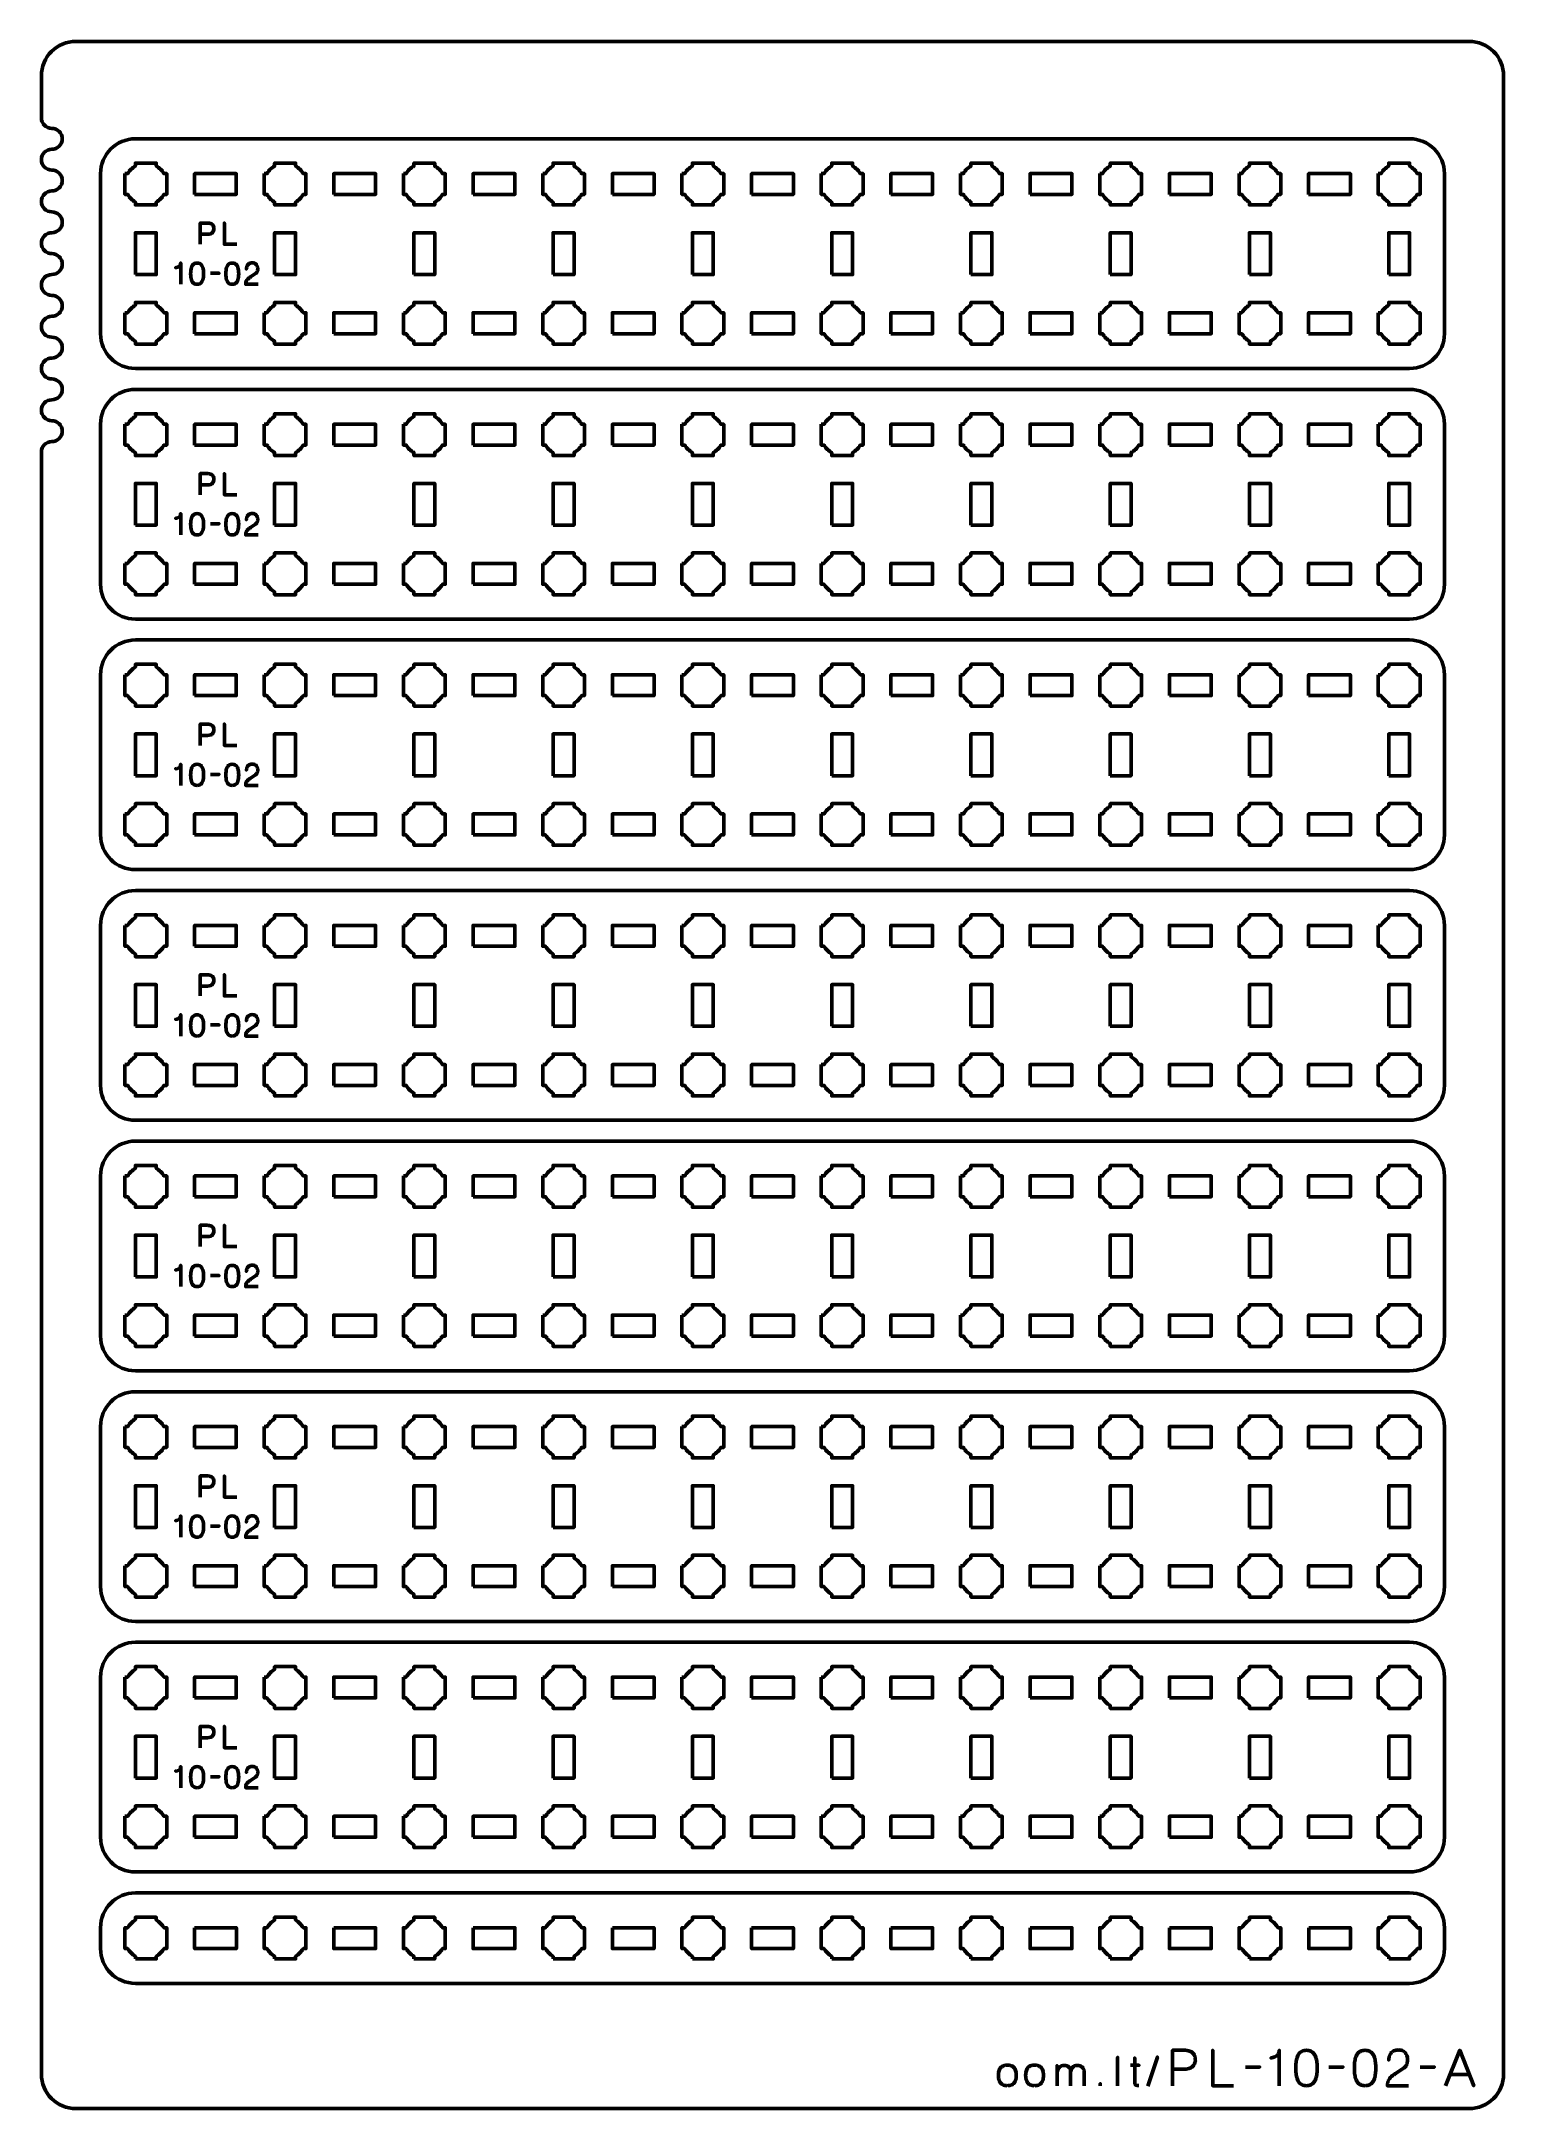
# Model space of a CAD drawing. Header units: centimetres. Extents: x -21 to 0, y -29.7 to 0.
import ezdxf

# ---------------------------------------------------------------- set-up
doc = ezdxf.new("R2010")
doc.units = ezdxf.units.CM
doc.header["$MEASUREMENT"] = 0
doc.layers.add('Layer 1', color=7, linetype='Continuous')

msp = doc.modelspace()

# ---------------------------------------------------------------- linework, layer by layer
at = {"layer": 'Layer 1', "lineweight": 53}
for points in [[(-18.80003, -2.20001), (-18.20003, -2.20001), (-18.20003, -1.90001), (-18.80003, -1.90001), (-18.80003, -2.20001)], [(-16.80003, -2.20001), (-16.20003, -2.20001), (-16.20003, -1.90001), (-16.80003, -1.90001), (-16.80003, -2.20001)], [(-14.80003, -2.20001), (-14.20003, -2.20001), (-14.20003, -1.90001), (-14.80003, -1.90001), (-14.80003, -2.20001)], [(-12.80003, -2.20001), (-12.20003, -2.20001), (-12.20003, -1.90001), (-12.80003, -1.90001), (-12.80003, -2.20001)], [(-10.80003, -2.20001), (-10.20003, -2.20001), (-10.20003, -1.90001), (-10.80003, -1.90001), (-10.80003, -2.20001)], [(-8.80003, -2.20001), (-8.20003, -2.20001), (-8.20003, -1.90001), (-8.80003, -1.90001), (-8.80003, -2.20001)], [(-6.80003, -2.20001), (-6.20003, -2.20001), (-6.20003, -1.90001), (-6.80003, -1.90001), (-6.80003, -2.20001)], [(-4.80003, -2.20001), (-4.20003, -2.20001), (-4.20003, -1.90001), (-4.80003, -1.90001), (-4.80003, -2.20001)], [(-2.80003, -2.20001), (-2.20003, -2.20001), (-2.20003, -1.90001), (-2.80003, -1.90001), (-2.80003, -2.20001)], [(-19.65003, -3.35001), (-19.35003, -3.35001), (-19.35003, -2.75001), (-19.65003, -2.75001), (-19.65003, -3.35001)], [(-17.65003, -3.35001), (-17.35003, -3.35001), (-17.35003, -2.75001), (-17.65003, -2.75001), (-17.65003, -3.35001)], [(-15.65003, -3.35001), (-15.35003, -3.35001), (-15.35003, -2.75001), (-15.65003, -2.75001), (-15.65003, -3.35001)], [(-13.65003, -3.35001), (-13.35003, -3.35001), (-13.35003, -2.75001), (-13.65003, -2.75001), (-13.65003, -3.35001)], [(-11.65003, -3.35001), (-11.35003, -3.35001), (-11.35003, -2.75001), (-11.65003, -2.75001), (-11.65003, -3.35001)], [(-9.65003, -3.35001), (-9.35003, -3.35001), (-9.35003, -2.75001), (-9.65003, -2.75001), (-9.65003, -3.35001)], [(-7.65003, -3.35001), (-7.35003, -3.35001), (-7.35003, -2.75001), (-7.65003, -2.75001), (-7.65003, -3.35001)], [(-5.65003, -3.35001), (-5.35003, -3.35001), (-5.35003, -2.75001), (-5.65003, -2.75001), (-5.65003, -3.35001)], [(-3.65003, -3.35001), (-3.35003, -3.35001), (-3.35003, -2.75001), (-3.65003, -2.75001), (-3.65003, -3.35001)], [(-1.65003, -3.35001), (-1.35003, -3.35001), (-1.35003, -2.75001), (-1.65003, -2.75001), (-1.65003, -3.35001)], [(-18.80003, -4.20001), (-18.20003, -4.20001), (-18.20003, -3.90001), (-18.80003, -3.90001), (-18.80003, -4.20001)], [(-16.80003, -4.20001), (-16.20003, -4.20001), (-16.20003, -3.90001), (-16.80003, -3.90001), (-16.80003, -4.20001)], [(-14.80003, -4.20001), (-14.20003, -4.20001), (-14.20003, -3.90001), (-14.80003, -3.90001), (-14.80003, -4.20001)], [(-12.80003, -4.20001), (-12.20003, -4.20001), (-12.20003, -3.90001), (-12.80003, -3.90001), (-12.80003, -4.20001)], [(-10.80003, -4.20001), (-10.20003, -4.20001), (-10.20003, -3.90001), (-10.80003, -3.90001), (-10.80003, -4.20001)], [(-8.80003, -4.20001), (-8.20003, -4.20001), (-8.20003, -3.90001), (-8.80003, -3.90001), (-8.80003, -4.20001)], [(-6.80003, -4.20001), (-6.20003, -4.20001), (-6.20003, -3.90001), (-6.80003, -3.90001), (-6.80003, -4.20001)], [(-4.80003, -4.20001), (-4.20003, -4.20001), (-4.20003, -3.90001), (-4.80003, -3.90001), (-4.80003, -4.20001)], [(-2.80003, -4.20001), (-2.20003, -4.20001), (-2.20003, -3.90001), (-2.80003, -3.90001), (-2.80003, -4.20001)], [(-18.80003, -5.80001), (-18.20003, -5.80001), (-18.20003, -5.50001), (-18.80003, -5.50001), (-18.80003, -5.80001)], [(-16.80003, -5.80001), (-16.20003, -5.80001), (-16.20003, -5.50001), (-16.80003, -5.50001), (-16.80003, -5.80001)], [(-14.80003, -5.80001), (-14.20003, -5.80001), (-14.20003, -5.50001), (-14.80003, -5.50001), (-14.80003, -5.80001)], [(-12.80003, -5.80001), (-12.20003, -5.80001), (-12.20003, -5.50001), (-12.80003, -5.50001), (-12.80003, -5.80001)], [(-10.80003, -5.80001), (-10.20003, -5.80001), (-10.20003, -5.50001), (-10.80003, -5.50001), (-10.80003, -5.80001)], [(-8.80003, -5.80001), (-8.20003, -5.80001), (-8.20003, -5.50001), (-8.80003, -5.50001), (-8.80003, -5.80001)], [(-6.80003, -5.80001), (-6.20003, -5.80001), (-6.20003, -5.50001), (-6.80003, -5.50001), (-6.80003, -5.80001)], [(-4.80003, -5.80001), (-4.20003, -5.80001), (-4.20003, -5.50001), (-4.80003, -5.50001), (-4.80003, -5.80001)], [(-2.80003, -5.80001), (-2.20003, -5.80001), (-2.20003, -5.50001), (-2.80003, -5.50001), (-2.80003, -5.80001)], [(-19.65003, -6.95001), (-19.35003, -6.95001), (-19.35003, -6.35001), (-19.65003, -6.35001), (-19.65003, -6.95001)], [(-17.65003, -6.95001), (-17.35003, -6.95001), (-17.35003, -6.35001), (-17.65003, -6.35001), (-17.65003, -6.95001)], [(-15.65003, -6.95001), (-15.35003, -6.95001), (-15.35003, -6.35001), (-15.65003, -6.35001), (-15.65003, -6.95001)], [(-13.65003, -6.95001), (-13.35003, -6.95001), (-13.35003, -6.35001), (-13.65003, -6.35001), (-13.65003, -6.95001)], [(-11.65003, -6.95001), (-11.35003, -6.95001), (-11.35003, -6.35001), (-11.65003, -6.35001), (-11.65003, -6.95001)], [(-9.65003, -6.95001), (-9.35003, -6.95001), (-9.35003, -6.35001), (-9.65003, -6.35001), (-9.65003, -6.95001)], [(-7.65003, -6.95001), (-7.35003, -6.95001), (-7.35003, -6.35001), (-7.65003, -6.35001), (-7.65003, -6.95001)], [(-5.65003, -6.95001), (-5.35003, -6.95001), (-5.35003, -6.35001), (-5.65003, -6.35001), (-5.65003, -6.95001)], [(-3.65003, -6.95001), (-3.35003, -6.95001), (-3.35003, -6.35001), (-3.65003, -6.35001), (-3.65003, -6.95001)], [(-1.65003, -6.95001), (-1.35003, -6.95001), (-1.35003, -6.35001), (-1.65003, -6.35001), (-1.65003, -6.95001)], [(-18.80003, -7.80001), (-18.20003, -7.80001), (-18.20003, -7.50001), (-18.80003, -7.50001), (-18.80003, -7.80001)], [(-16.80003, -7.80001), (-16.20003, -7.80001), (-16.20003, -7.50001), (-16.80003, -7.50001), (-16.80003, -7.80001)], [(-14.80003, -7.80001), (-14.20003, -7.80001), (-14.20003, -7.50001), (-14.80003, -7.50001), (-14.80003, -7.80001)], [(-12.80003, -7.80001), (-12.20003, -7.80001), (-12.20003, -7.50001), (-12.80003, -7.50001), (-12.80003, -7.80001)], [(-10.80003, -7.80001), (-10.20003, -7.80001), (-10.20003, -7.50001), (-10.80003, -7.50001), (-10.80003, -7.80001)], [(-8.80003, -7.80001), (-8.20003, -7.80001), (-8.20003, -7.50001), (-8.80003, -7.50001), (-8.80003, -7.80001)], [(-6.80003, -7.80001), (-6.20003, -7.80001), (-6.20003, -7.50001), (-6.80003, -7.50001), (-6.80003, -7.80001)], [(-4.80003, -7.80001), (-4.20003, -7.80001), (-4.20003, -7.50001), (-4.80003, -7.50001), (-4.80003, -7.80001)], [(-2.80003, -7.80001), (-2.20003, -7.80001), (-2.20003, -7.50001), (-2.80003, -7.50001), (-2.80003, -7.80001)], [(-18.80003, -9.40001), (-18.20003, -9.40001), (-18.20003, -9.10001), (-18.80003, -9.10001), (-18.80003, -9.40001)], [(-16.80003, -9.40001), (-16.20003, -9.40001), (-16.20003, -9.10001), (-16.80003, -9.10001), (-16.80003, -9.40001)], [(-14.80003, -9.40001), (-14.20003, -9.40001), (-14.20003, -9.10001), (-14.80003, -9.10001), (-14.80003, -9.40001)], [(-12.80003, -9.40001), (-12.20003, -9.40001), (-12.20003, -9.10001), (-12.80003, -9.10001), (-12.80003, -9.40001)], [(-10.80003, -9.40001), (-10.20003, -9.40001), (-10.20003, -9.10001), (-10.80003, -9.10001), (-10.80003, -9.40001)], [(-8.80003, -9.40001), (-8.20003, -9.40001), (-8.20003, -9.10001), (-8.80003, -9.10001), (-8.80003, -9.40001)], [(-6.80003, -9.40001), (-6.20003, -9.40001), (-6.20003, -9.10001), (-6.80003, -9.10001), (-6.80003, -9.40001)], [(-4.80003, -9.40001), (-4.20003, -9.40001), (-4.20003, -9.10001), (-4.80003, -9.10001), (-4.80003, -9.40001)], [(-2.80003, -9.40001), (-2.20003, -9.40001), (-2.20003, -9.10001), (-2.80003, -9.10001), (-2.80003, -9.40001)], [(-19.65003, -10.55001), (-19.35003, -10.55001), (-19.35003, -9.95001), (-19.65003, -9.95001), (-19.65003, -10.55001)], [(-17.65003, -10.55001), (-17.35003, -10.55001), (-17.35003, -9.95001), (-17.65003, -9.95001), (-17.65003, -10.55001)], [(-15.65003, -10.55001), (-15.35003, -10.55001), (-15.35003, -9.95001), (-15.65003, -9.95001), (-15.65003, -10.55001)], [(-13.65003, -10.55001), (-13.35003, -10.55001), (-13.35003, -9.95001), (-13.65003, -9.95001), (-13.65003, -10.55001)], [(-11.65003, -10.55001), (-11.35003, -10.55001), (-11.35003, -9.95001), (-11.65003, -9.95001), (-11.65003, -10.55001)], [(-9.65003, -10.55001), (-9.35003, -10.55001), (-9.35003, -9.95001), (-9.65003, -9.95001), (-9.65003, -10.55001)], [(-7.65003, -10.55001), (-7.35003, -10.55001), (-7.35003, -9.95001), (-7.65003, -9.95001), (-7.65003, -10.55001)], [(-5.65003, -10.55001), (-5.35003, -10.55001), (-5.35003, -9.95001), (-5.65003, -9.95001), (-5.65003, -10.55001)], [(-3.65003, -10.55001), (-3.35003, -10.55001), (-3.35003, -9.95001), (-3.65003, -9.95001), (-3.65003, -10.55001)], [(-1.65003, -10.55001), (-1.35003, -10.55001), (-1.35003, -9.95001), (-1.65003, -9.95001), (-1.65003, -10.55001)], [(-18.80003, -11.40001), (-18.20003, -11.40001), (-18.20003, -11.10001), (-18.80003, -11.10001), (-18.80003, -11.40001)], [(-16.80003, -11.40001), (-16.20003, -11.40001), (-16.20003, -11.10001), (-16.80003, -11.10001), (-16.80003, -11.40001)], [(-14.80003, -11.40001), (-14.20003, -11.40001), (-14.20003, -11.10001), (-14.80003, -11.10001), (-14.80003, -11.40001)], [(-12.80003, -11.40001), (-12.20003, -11.40001), (-12.20003, -11.10001), (-12.80003, -11.10001), (-12.80003, -11.40001)], [(-10.80003, -11.40001), (-10.20003, -11.40001), (-10.20003, -11.10001), (-10.80003, -11.10001), (-10.80003, -11.40001)], [(-8.80003, -11.40001), (-8.20003, -11.40001), (-8.20003, -11.10001), (-8.80003, -11.10001), (-8.80003, -11.40001)], [(-6.80003, -11.40001), (-6.20003, -11.40001), (-6.20003, -11.10001), (-6.80003, -11.10001), (-6.80003, -11.40001)], [(-4.80003, -11.40001), (-4.20003, -11.40001), (-4.20003, -11.10001), (-4.80003, -11.10001), (-4.80003, -11.40001)], [(-2.80003, -11.40001), (-2.20003, -11.40001), (-2.20003, -11.10001), (-2.80003, -11.10001), (-2.80003, -11.40001)], [(-18.80003, -13.00001), (-18.20003, -13.00001), (-18.20003, -12.70001), (-18.80003, -12.70001), (-18.80003, -13.00001)], [(-16.80003, -13.00001), (-16.20003, -13.00001), (-16.20003, -12.70001), (-16.80003, -12.70001), (-16.80003, -13.00001)], [(-14.80003, -13.00001), (-14.20003, -13.00001), (-14.20003, -12.70001), (-14.80003, -12.70001), (-14.80003, -13.00001)], [(-12.80003, -13.00001), (-12.20003, -13.00001), (-12.20003, -12.70001), (-12.80003, -12.70001), (-12.80003, -13.00001)], [(-10.80003, -13.00001), (-10.20003, -13.00001), (-10.20003, -12.70001), (-10.80003, -12.70001), (-10.80003, -13.00001)], [(-8.80003, -13.00001), (-8.20003, -13.00001), (-8.20003, -12.70001), (-8.80003, -12.70001), (-8.80003, -13.00001)], [(-6.80003, -13.00001), (-6.20003, -13.00001), (-6.20003, -12.70001), (-6.80003, -12.70001), (-6.80003, -13.00001)], [(-4.80003, -13.00001), (-4.20003, -13.00001), (-4.20003, -12.70001), (-4.80003, -12.70001), (-4.80003, -13.00001)], [(-2.80003, -13.00001), (-2.20003, -13.00001), (-2.20003, -12.70001), (-2.80003, -12.70001), (-2.80003, -13.00001)], [(-19.65003, -14.15001), (-19.35003, -14.15001), (-19.35003, -13.55001), (-19.65003, -13.55001), (-19.65003, -14.15001)], [(-17.65003, -14.15001), (-17.35003, -14.15001), (-17.35003, -13.55001), (-17.65003, -13.55001), (-17.65003, -14.15001)], [(-15.65003, -14.15001), (-15.35003, -14.15001), (-15.35003, -13.55001), (-15.65003, -13.55001), (-15.65003, -14.15001)], [(-13.65003, -14.15001), (-13.35003, -14.15001), (-13.35003, -13.55001), (-13.65003, -13.55001), (-13.65003, -14.15001)], [(-11.65003, -14.15001), (-11.35003, -14.15001), (-11.35003, -13.55001), (-11.65003, -13.55001), (-11.65003, -14.15001)], [(-9.65003, -14.15001), (-9.35003, -14.15001), (-9.35003, -13.55001), (-9.65003, -13.55001), (-9.65003, -14.15001)], [(-7.65003, -14.15001), (-7.35003, -14.15001), (-7.35003, -13.55001), (-7.65003, -13.55001), (-7.65003, -14.15001)], [(-5.65003, -14.15001), (-5.35003, -14.15001), (-5.35003, -13.55001), (-5.65003, -13.55001), (-5.65003, -14.15001)], [(-3.65003, -14.15001), (-3.35003, -14.15001), (-3.35003, -13.55001), (-3.65003, -13.55001), (-3.65003, -14.15001)], [(-1.65003, -14.15001), (-1.35003, -14.15001), (-1.35003, -13.55001), (-1.65003, -13.55001), (-1.65003, -14.15001)], [(-18.80003, -15.00001), (-18.20003, -15.00001), (-18.20003, -14.70001), (-18.80003, -14.70001), (-18.80003, -15.00001)], [(-16.80003, -15.00001), (-16.20003, -15.00001), (-16.20003, -14.70001), (-16.80003, -14.70001), (-16.80003, -15.00001)], [(-14.80003, -15.00001), (-14.20003, -15.00001), (-14.20003, -14.70001), (-14.80003, -14.70001), (-14.80003, -15.00001)], [(-12.80003, -15.00001), (-12.20003, -15.00001), (-12.20003, -14.70001), (-12.80003, -14.70001), (-12.80003, -15.00001)], [(-10.80003, -15.00001), (-10.20003, -15.00001), (-10.20003, -14.70001), (-10.80003, -14.70001), (-10.80003, -15.00001)], [(-8.80003, -15.00001), (-8.20003, -15.00001), (-8.20003, -14.70001), (-8.80003, -14.70001), (-8.80003, -15.00001)], [(-6.80003, -15.00001), (-6.20003, -15.00001), (-6.20003, -14.70001), (-6.80003, -14.70001), (-6.80003, -15.00001)], [(-4.80003, -15.00001), (-4.20003, -15.00001), (-4.20003, -14.70001), (-4.80003, -14.70001), (-4.80003, -15.00001)], [(-2.80003, -15.00001), (-2.20003, -15.00001), (-2.20003, -14.70001), (-2.80003, -14.70001), (-2.80003, -15.00001)], [(-18.80003, -16.60001), (-18.20003, -16.60001), (-18.20003, -16.30001), (-18.80003, -16.30001), (-18.80003, -16.60001)], [(-16.80003, -16.60001), (-16.20003, -16.60001), (-16.20003, -16.30001), (-16.80003, -16.30001), (-16.80003, -16.60001)], [(-14.80003, -16.60001), (-14.20003, -16.60001), (-14.20003, -16.30001), (-14.80003, -16.30001), (-14.80003, -16.60001)], [(-12.80003, -16.60001), (-12.20003, -16.60001), (-12.20003, -16.30001), (-12.80003, -16.30001), (-12.80003, -16.60001)], [(-10.80003, -16.60001), (-10.20003, -16.60001), (-10.20003, -16.30001), (-10.80003, -16.30001), (-10.80003, -16.60001)], [(-8.80003, -16.60001), (-8.20003, -16.60001), (-8.20003, -16.30001), (-8.80003, -16.30001), (-8.80003, -16.60001)], [(-6.80003, -16.60001), (-6.20003, -16.60001), (-6.20003, -16.30001), (-6.80003, -16.30001), (-6.80003, -16.60001)], [(-4.80003, -16.60001), (-4.20003, -16.60001), (-4.20003, -16.30001), (-4.80003, -16.30001), (-4.80003, -16.60001)], [(-2.80003, -16.60001), (-2.20003, -16.60001), (-2.20003, -16.30001), (-2.80003, -16.30001), (-2.80003, -16.60001)], [(-19.65003, -17.75001), (-19.35003, -17.75001), (-19.35003, -17.15001), (-19.65003, -17.15001), (-19.65003, -17.75001)], [(-17.65003, -17.75001), (-17.35003, -17.75001), (-17.35003, -17.15001), (-17.65003, -17.15001), (-17.65003, -17.75001)], [(-15.65003, -17.75001), (-15.35003, -17.75001), (-15.35003, -17.15001), (-15.65003, -17.15001), (-15.65003, -17.75001)], [(-13.65003, -17.75001), (-13.35003, -17.75001), (-13.35003, -17.15001), (-13.65003, -17.15001), (-13.65003, -17.75001)], [(-11.65003, -17.75001), (-11.35003, -17.75001), (-11.35003, -17.15001), (-11.65003, -17.15001), (-11.65003, -17.75001)], [(-9.65003, -17.75001), (-9.35003, -17.75001), (-9.35003, -17.15001), (-9.65003, -17.15001), (-9.65003, -17.75001)], [(-7.65003, -17.75001), (-7.35003, -17.75001), (-7.35003, -17.15001), (-7.65003, -17.15001), (-7.65003, -17.75001)], [(-5.65003, -17.75001), (-5.35003, -17.75001), (-5.35003, -17.15001), (-5.65003, -17.15001), (-5.65003, -17.75001)], [(-3.65003, -17.75001), (-3.35003, -17.75001), (-3.35003, -17.15001), (-3.65003, -17.15001), (-3.65003, -17.75001)], [(-1.65003, -17.75001), (-1.35003, -17.75001), (-1.35003, -17.15001), (-1.65003, -17.15001), (-1.65003, -17.75001)], [(-18.80003, -18.60001), (-18.20003, -18.60001), (-18.20003, -18.30001), (-18.80003, -18.30001), (-18.80003, -18.60001)], [(-16.80003, -18.60001), (-16.20003, -18.60001), (-16.20003, -18.30001), (-16.80003, -18.30001), (-16.80003, -18.60001)], [(-14.80003, -18.60001), (-14.20003, -18.60001), (-14.20003, -18.30001), (-14.80003, -18.30001), (-14.80003, -18.60001)], [(-12.80003, -18.60001), (-12.20003, -18.60001), (-12.20003, -18.30001), (-12.80003, -18.30001), (-12.80003, -18.60001)], [(-10.80003, -18.60001), (-10.20003, -18.60001), (-10.20003, -18.30001), (-10.80003, -18.30001), (-10.80003, -18.60001)], [(-8.80003, -18.60001), (-8.20003, -18.60001), (-8.20003, -18.30001), (-8.80003, -18.30001), (-8.80003, -18.60001)], [(-6.80003, -18.60001), (-6.20003, -18.60001), (-6.20003, -18.30001), (-6.80003, -18.30001), (-6.80003, -18.60001)], [(-4.80003, -18.60001), (-4.20003, -18.60001), (-4.20003, -18.30001), (-4.80003, -18.30001), (-4.80003, -18.60001)], [(-2.80003, -18.60001), (-2.20003, -18.60001), (-2.20003, -18.30001), (-2.80003, -18.30001), (-2.80003, -18.60001)], [(-18.80003, -20.20001), (-18.20003, -20.20001), (-18.20003, -19.90001), (-18.80003, -19.90001), (-18.80003, -20.20001)], [(-16.80003, -20.20001), (-16.20003, -20.20001), (-16.20003, -19.90001), (-16.80003, -19.90001), (-16.80003, -20.20001)], [(-14.80003, -20.20001), (-14.20003, -20.20001), (-14.20003, -19.90001), (-14.80003, -19.90001), (-14.80003, -20.20001)], [(-12.80003, -20.20001), (-12.20003, -20.20001), (-12.20003, -19.90001), (-12.80003, -19.90001), (-12.80003, -20.20001)], [(-10.80003, -20.20001), (-10.20003, -20.20001), (-10.20003, -19.90001), (-10.80003, -19.90001), (-10.80003, -20.20001)], [(-8.80003, -20.20001), (-8.20003, -20.20001), (-8.20003, -19.90001), (-8.80003, -19.90001), (-8.80003, -20.20001)], [(-6.80003, -20.20001), (-6.20003, -20.20001), (-6.20003, -19.90001), (-6.80003, -19.90001), (-6.80003, -20.20001)], [(-4.80003, -20.20001), (-4.20003, -20.20001), (-4.20003, -19.90001), (-4.80003, -19.90001), (-4.80003, -20.20001)], [(-2.80003, -20.20001), (-2.20003, -20.20001), (-2.20003, -19.90001), (-2.80003, -19.90001), (-2.80003, -20.20001)], [(-19.65003, -21.35001), (-19.35003, -21.35001), (-19.35003, -20.75001), (-19.65003, -20.75001), (-19.65003, -21.35001)], [(-17.65003, -21.35001), (-17.35003, -21.35001), (-17.35003, -20.75001), (-17.65003, -20.75001), (-17.65003, -21.35001)], [(-15.65003, -21.35001), (-15.35003, -21.35001), (-15.35003, -20.75001), (-15.65003, -20.75001), (-15.65003, -21.35001)], [(-13.65003, -21.35001), (-13.35003, -21.35001), (-13.35003, -20.75001), (-13.65003, -20.75001), (-13.65003, -21.35001)], [(-11.65003, -21.35001), (-11.35003, -21.35001), (-11.35003, -20.75001), (-11.65003, -20.75001), (-11.65003, -21.35001)], [(-9.65003, -21.35001), (-9.35003, -21.35001), (-9.35003, -20.75001), (-9.65003, -20.75001), (-9.65003, -21.35001)], [(-7.65003, -21.35001), (-7.35003, -21.35001), (-7.35003, -20.75001), (-7.65003, -20.75001), (-7.65003, -21.35001)], [(-5.65003, -21.35001), (-5.35003, -21.35001), (-5.35003, -20.75001), (-5.65003, -20.75001), (-5.65003, -21.35001)], [(-3.65003, -21.35001), (-3.35003, -21.35001), (-3.35003, -20.75001), (-3.65003, -20.75001), (-3.65003, -21.35001)], [(-1.65003, -21.35001), (-1.35003, -21.35001), (-1.35003, -20.75001), (-1.65003, -20.75001), (-1.65003, -21.35001)], [(-18.80003, -22.20001), (-18.20003, -22.20001), (-18.20003, -21.90001), (-18.80003, -21.90001), (-18.80003, -22.20001)], [(-16.80003, -22.20001), (-16.20003, -22.20001), (-16.20003, -21.90001), (-16.80003, -21.90001), (-16.80003, -22.20001)], [(-14.80003, -22.20001), (-14.20003, -22.20001), (-14.20003, -21.90001), (-14.80003, -21.90001), (-14.80003, -22.20001)], [(-12.80003, -22.20001), (-12.20003, -22.20001), (-12.20003, -21.90001), (-12.80003, -21.90001), (-12.80003, -22.20001)], [(-10.80003, -22.20001), (-10.20003, -22.20001), (-10.20003, -21.90001), (-10.80003, -21.90001), (-10.80003, -22.20001)], [(-8.80003, -22.20001), (-8.20003, -22.20001), (-8.20003, -21.90001), (-8.80003, -21.90001), (-8.80003, -22.20001)], [(-6.80003, -22.20001), (-6.20003, -22.20001), (-6.20003, -21.90001), (-6.80003, -21.90001), (-6.80003, -22.20001)], [(-4.80003, -22.20001), (-4.20003, -22.20001), (-4.20003, -21.90001), (-4.80003, -21.90001), (-4.80003, -22.20001)], [(-2.80003, -22.20001), (-2.20003, -22.20001), (-2.20003, -21.90001), (-2.80003, -21.90001), (-2.80003, -22.20001)], [(-18.80003, -23.80001), (-18.20003, -23.80001), (-18.20003, -23.50001), (-18.80003, -23.50001), (-18.80003, -23.80001)], [(-16.80003, -23.80001), (-16.20003, -23.80001), (-16.20003, -23.50001), (-16.80003, -23.50001), (-16.80003, -23.80001)], [(-14.80003, -23.80001), (-14.20003, -23.80001), (-14.20003, -23.50001), (-14.80003, -23.50001), (-14.80003, -23.80001)], [(-12.80003, -23.80001), (-12.20003, -23.80001), (-12.20003, -23.50001), (-12.80003, -23.50001), (-12.80003, -23.80001)], [(-10.80003, -23.80001), (-10.20003, -23.80001), (-10.20003, -23.50001), (-10.80003, -23.50001), (-10.80003, -23.80001)], [(-8.80003, -23.80001), (-8.20003, -23.80001), (-8.20003, -23.50001), (-8.80003, -23.50001), (-8.80003, -23.80001)], [(-6.80003, -23.80001), (-6.20003, -23.80001), (-6.20003, -23.50001), (-6.80003, -23.50001), (-6.80003, -23.80001)], [(-4.80003, -23.80001), (-4.20003, -23.80001), (-4.20003, -23.50001), (-4.80003, -23.50001), (-4.80003, -23.80001)], [(-2.80003, -23.80001), (-2.20003, -23.80001), (-2.20003, -23.50001), (-2.80003, -23.50001), (-2.80003, -23.80001)], [(-19.65003, -24.95001), (-19.35003, -24.95001), (-19.35003, -24.35001), (-19.65003, -24.35001), (-19.65003, -24.95001)], [(-17.65003, -24.95001), (-17.35003, -24.95001), (-17.35003, -24.35001), (-17.65003, -24.35001), (-17.65003, -24.95001)], [(-15.65003, -24.95001), (-15.35003, -24.95001), (-15.35003, -24.35001), (-15.65003, -24.35001), (-15.65003, -24.95001)], [(-13.65003, -24.95001), (-13.35003, -24.95001), (-13.35003, -24.35001), (-13.65003, -24.35001), (-13.65003, -24.95001)], [(-11.65003, -24.95001), (-11.35003, -24.95001), (-11.35003, -24.35001), (-11.65003, -24.35001), (-11.65003, -24.95001)], [(-9.65003, -24.95001), (-9.35003, -24.95001), (-9.35003, -24.35001), (-9.65003, -24.35001), (-9.65003, -24.95001)], [(-7.65003, -24.95001), (-7.35003, -24.95001), (-7.35003, -24.35001), (-7.65003, -24.35001), (-7.65003, -24.95001)], [(-5.65003, -24.95001), (-5.35003, -24.95001), (-5.35003, -24.35001), (-5.65003, -24.35001), (-5.65003, -24.95001)], [(-3.65003, -24.95001), (-3.35003, -24.95001), (-3.35003, -24.35001), (-3.65003, -24.35001), (-3.65003, -24.95001)], [(-1.65003, -24.95001), (-1.35003, -24.95001), (-1.35003, -24.35001), (-1.65003, -24.35001), (-1.65003, -24.95001)], [(-18.80003, -25.80001), (-18.20003, -25.80001), (-18.20003, -25.50001), (-18.80003, -25.50001), (-18.80003, -25.80001)], [(-16.80003, -25.80001), (-16.20003, -25.80001), (-16.20003, -25.50001), (-16.80003, -25.50001), (-16.80003, -25.80001)], [(-14.80003, -25.80001), (-14.20003, -25.80001), (-14.20003, -25.50001), (-14.80003, -25.50001), (-14.80003, -25.80001)], [(-12.80003, -25.80001), (-12.20003, -25.80001), (-12.20003, -25.50001), (-12.80003, -25.50001), (-12.80003, -25.80001)], [(-10.80003, -25.80001), (-10.20003, -25.80001), (-10.20003, -25.50001), (-10.80003, -25.50001), (-10.80003, -25.80001)], [(-8.80003, -25.80001), (-8.20003, -25.80001), (-8.20003, -25.50001), (-8.80003, -25.50001), (-8.80003, -25.80001)], [(-6.80003, -25.80001), (-6.20003, -25.80001), (-6.20003, -25.50001), (-6.80003, -25.50001), (-6.80003, -25.80001)], [(-4.80003, -25.80001), (-4.20003, -25.80001), (-4.20003, -25.50001), (-4.80003, -25.50001), (-4.80003, -25.80001)], [(-2.80003, -25.80001), (-2.20003, -25.80001), (-2.20003, -25.50001), (-2.80003, -25.50001), (-2.80003, -25.80001)]]:
    msp.add_lwpolyline(points, close=True, dxfattribs=at)
at = {"layer": 'Layer 1', "color": 1, "lineweight": 53}
msp.add_open_spline([(-21.00003, -29.19995), (-21.00003, -29.19995), (-21.00003, -5.89992), (-21.00003, -5.89992), (-21.00003, -5.89992), (-21.00003, -5.81709), (-20.93286, -5.74992), (-20.85003, -5.74992), (-20.85003, -5.74992), (-20.7672, -5.74992), (-20.70003, -5.68275), (-20.70003, -5.59992), (-20.70003, -5.59992), (-20.70003, -5.51709), (-20.7672, -5.44992), (-20.85003, -5.44992), (-20.85003, -5.44992), (-20.93286, -5.44992), (-21.00003, -5.38275), (-21.00003, -5.29992), (-21.00003, -5.29992), (-21.00003, -5.21709), (-20.93286, -5.14992), (-20.85003, -5.14992), (-20.85003, -5.14992), (-20.7672, -5.14992), (-20.70003, -5.08275), (-20.70003, -4.99992), (-20.70003, -4.99992), (-20.70003, -4.91709), (-20.7672, -4.84992), (-20.85003, -4.84992), (-20.85003, -4.84992), (-20.93286, -4.84992), (-21.00003, -4.78275), (-21.00003, -4.69992), (-21.00003, -4.69992), (-21.00003, -4.61709), (-20.93286, -4.54992), (-20.85003, -4.54992), (-20.85003, -4.54992), (-20.7672, -4.54992), (-20.70003, -4.48275), (-20.70003, -4.39992), (-20.70003, -4.39992), (-20.70003, -4.31709), (-20.7672, -4.24992), (-20.85003, -4.24992), (-20.85003, -4.24992), (-20.93286, -4.24992), (-21.00003, -4.18275), (-21.00003, -4.09992), (-21.00003, -4.09992), (-21.00003, -4.01709), (-20.93286, -3.94992), (-20.85003, -3.94992), (-20.85003, -3.94992), (-20.7672, -3.94992), (-20.70003, -3.88275), (-20.70003, -3.79992), (-20.70003, -3.79992), (-20.70003, -3.71709), (-20.7672, -3.64992), (-20.85003, -3.64992), (-20.85003, -3.64992), (-20.93286, -3.64992), (-21.00003, -3.58275), (-21.00003, -3.49992), (-21.00003, -3.49992), (-21.00003, -3.41709), (-20.93286, -3.34992), (-20.85003, -3.34992), (-20.85003, -3.34992), (-20.7672, -3.34992), (-20.70003, -3.28275), (-20.70003, -3.19992), (-20.70003, -3.19992), (-20.70003, -3.11709), (-20.7672, -3.04992), (-20.85003, -3.04992), (-20.85003, -3.04992), (-20.93286, -3.04992), (-21.00003, -2.98275), (-21.00003, -2.89992), (-21.00003, -2.89992), (-21.00003, -2.81709), (-20.93286, -2.74992), (-20.85003, -2.74992), (-20.85003, -2.74992), (-20.7672, -2.74992), (-20.70003, -2.68275), (-20.70003, -2.59992), (-20.70003, -2.59992), (-20.70003, -2.51709), (-20.7672, -2.44992), (-20.85003, -2.44992), (-20.85003, -2.44992), (-20.93286, -2.44992), (-21.00003, -2.38275), (-21.00003, -2.29992), (-21.00003, -2.29992), (-21.00003, -2.21709), (-20.93286, -2.14992), (-20.85003, -2.14992), (-20.85003, -2.14992), (-20.7672, -2.14992), (-20.70003, -2.08275), (-20.70003, -1.99992), (-20.70003, -1.99992), (-20.70003, -1.91709), (-20.7672, -1.84992), (-20.85003, -1.84992), (-20.85003, -1.84992), (-20.93286, -1.84992), (-21.00003, -1.78275), (-21.00003, -1.69992), (-21.00003, -1.69992), (-21.00003, -1.61709), (-20.93286, -1.54992), (-20.85003, -1.54992), (-20.85003, -1.54992), (-20.7672, -1.54992), (-20.70003, -1.48275), (-20.70003, -1.39992), (-20.70003, -1.39992), (-20.70003, -1.31709), (-20.7672, -1.24992), (-20.85003, -1.24992), (-20.85003, -1.24992), (-20.93286, -1.24992), (-21.00003, -1.18275), (-21.00003, -1.09992), (-21.00003, -1.09992), (-21.00003, -1.09992), (-21.00003, -0.49992), (-21.00003, -0.49992), (-21.00003, -0.49992), (-21.00003, -0.22295), (-20.77694, 0.00004), (-20.49994, 0.00004), (-20.49994, 0.00004), (-20.49994, 0.00004), (-0.50008, 0.00004), (-0.50008, 0.00004), (-0.50008, 0.00004), (-0.22294, 0.00004), (0.00002, -0.22295), (0.00002, -0.49992), (0.00002, -0.49992), (0.00002, -0.49992), (0.00002, -29.19995), (0.00002, -29.19995), (0.00002, -29.19995), (0.00002, -29.47695), (-0.22294, -29.70004), (-0.50008, -29.70004), (-0.50008, -29.70004), (-0.50008, -29.70004), (-20.49994, -29.70004), (-20.49994, -29.70004), (-20.49994, -29.70004), (-20.77694, -29.70004), (-21.00003, -29.47695), (-21.00003, -29.19995)], degree=3, knots=[0, 0, 0, 0, 0.02439024, 0.02439024, 0.02439024, 0.02439024, 0.04878049, 0.04878049, 0.04878049, 0.04878049, 0.07317073, 0.07317073, 0.07317073, 0.07317073, 0.09756098, 0.09756098, 0.09756098, 0.09756098, 0.12195122, 0.12195122, 0.12195122, 0.12195122, 0.14634146, 0.14634146, 0.14634146, 0.14634146, 0.17073171, 0.17073171, 0.17073171, 0.17073171, 0.19512195, 0.19512195, 0.19512195, 0.19512195, 0.2195122, 0.2195122, 0.2195122, 0.2195122, 0.24390244, 0.24390244, 0.24390244, 0.24390244, 0.26829268, 0.26829268, 0.26829268, 0.26829268, 0.29268293, 0.29268293, 0.29268293, 0.29268293, 0.31707317, 0.31707317, 0.31707317, 0.31707317, 0.34146341, 0.34146341, 0.34146341, 0.34146341, 0.36585366, 0.36585366, 0.36585366, 0.36585366, 0.3902439, 0.3902439, 0.3902439, 0.3902439, 0.41463415, 0.41463415, 0.41463415, 0.41463415, 0.43902439, 0.43902439, 0.43902439, 0.43902439, 0.46341463, 0.46341463, 0.46341463, 0.46341463, 0.48780488, 0.48780488, 0.48780488, 0.48780488, 0.51219512, 0.51219512, 0.51219512, 0.51219512, 0.53658537, 0.53658537, 0.53658537, 0.53658537, 0.56097561, 0.56097561, 0.56097561, 0.56097561, 0.58536585, 0.58536585, 0.58536585, 0.58536585, 0.6097561, 0.6097561, 0.6097561, 0.6097561, 0.63414634, 0.63414634, 0.63414634, 0.63414634, 0.65853659, 0.65853659, 0.65853659, 0.65853659, 0.68292683, 0.68292683, 0.68292683, 0.68292683, 0.70731707, 0.70731707, 0.70731707, 0.70731707, 0.73170732, 0.73170732, 0.73170732, 0.73170732, 0.75609756, 0.75609756, 0.75609756, 0.75609756, 0.7804878, 0.7804878, 0.7804878, 0.7804878, 0.80487805, 0.80487805, 0.80487805, 0.80487805, 0.82926829, 0.82926829, 0.82926829, 0.82926829, 0.85365854, 0.85365854, 0.85365854, 0.85365854, 0.87804878, 0.87804878, 0.87804878, 0.87804878, 0.90243902, 0.90243902, 0.90243902, 0.90243902, 0.92682927, 0.92682927, 0.92682927, 0.92682927, 0.95121951, 0.95121951, 0.95121951, 0.95121951, 0.97560976, 0.97560976, 0.97560976, 0.97560976, 1, 1, 1, 1], dxfattribs=at)
at = {"layer": 'Layer 1', "color": 3, "lineweight": 53}
for points in [[(-20.15003, -4.20001), (-20.15003, -4.20001), (-20.15003, -1.90001), (-20.15003, -1.90001), (-20.15003, -1.90001), (-20.15003, -1.62392), (-19.92612, -1.40001), (-19.65003, -1.40001), (-19.65003, -1.40001), (-19.65003, -1.40001), (-1.35003, -1.40001), (-1.35003, -1.40001), (-1.35003, -1.40001), (-1.07394, -1.40001), (-0.85003, -1.62392), (-0.85003, -1.90001), (-0.85003, -1.90001), (-0.85003, -1.90001), (-0.85003, -4.20001), (-0.85003, -4.20001), (-0.85003, -4.20001), (-0.85003, -4.4761), (-1.07394, -4.70001), (-1.35003, -4.70001), (-1.35003, -4.70001), (-1.35003, -4.70001), (-19.65003, -4.70001), (-19.65003, -4.70001), (-19.65003, -4.70001), (-19.92612, -4.70001), (-20.15003, -4.4761), (-20.15003, -4.20001)], [(-20.15003, -7.80001), (-20.15003, -7.80001), (-20.15003, -5.50001), (-20.15003, -5.50001), (-20.15003, -5.50001), (-20.15003, -5.22392), (-19.92612, -5.00001), (-19.65003, -5.00001), (-19.65003, -5.00001), (-19.65003, -5.00001), (-1.35003, -5.00001), (-1.35003, -5.00001), (-1.35003, -5.00001), (-1.07394, -5.00001), (-0.85003, -5.22392), (-0.85003, -5.50001), (-0.85003, -5.50001), (-0.85003, -5.50001), (-0.85003, -7.80001), (-0.85003, -7.80001), (-0.85003, -7.80001), (-0.85003, -8.0761), (-1.07394, -8.30001), (-1.35003, -8.30001), (-1.35003, -8.30001), (-1.35003, -8.30001), (-19.65003, -8.30001), (-19.65003, -8.30001), (-19.65003, -8.30001), (-19.92612, -8.30001), (-20.15003, -8.0761), (-20.15003, -7.80001)], [(-20.15003, -11.40001), (-20.15003, -11.40001), (-20.15003, -9.10001), (-20.15003, -9.10001), (-20.15003, -9.10001), (-20.15003, -8.82392), (-19.92612, -8.60001), (-19.65003, -8.60001), (-19.65003, -8.60001), (-19.65003, -8.60001), (-1.35003, -8.60001), (-1.35003, -8.60001), (-1.35003, -8.60001), (-1.07394, -8.60001), (-0.85003, -8.82392), (-0.85003, -9.10001), (-0.85003, -9.10001), (-0.85003, -9.10001), (-0.85003, -11.40001), (-0.85003, -11.40001), (-0.85003, -11.40001), (-0.85003, -11.6761), (-1.07394, -11.90001), (-1.35003, -11.90001), (-1.35003, -11.90001), (-1.35003, -11.90001), (-19.65003, -11.90001), (-19.65003, -11.90001), (-19.65003, -11.90001), (-19.92612, -11.90001), (-20.15003, -11.6761), (-20.15003, -11.40001)], [(-20.15003, -15.00001), (-20.15003, -15.00001), (-20.15003, -12.70001), (-20.15003, -12.70001), (-20.15003, -12.70001), (-20.15003, -12.42392), (-19.92612, -12.20001), (-19.65003, -12.20001), (-19.65003, -12.20001), (-19.65003, -12.20001), (-1.35003, -12.20001), (-1.35003, -12.20001), (-1.35003, -12.20001), (-1.07394, -12.20001), (-0.85003, -12.42392), (-0.85003, -12.70001), (-0.85003, -12.70001), (-0.85003, -12.70001), (-0.85003, -15.00001), (-0.85003, -15.00001), (-0.85003, -15.00001), (-0.85003, -15.2761), (-1.07394, -15.50001), (-1.35003, -15.50001), (-1.35003, -15.50001), (-1.35003, -15.50001), (-19.65003, -15.50001), (-19.65003, -15.50001), (-19.65003, -15.50001), (-19.92612, -15.50001), (-20.15003, -15.2761), (-20.15003, -15.00001)], [(-20.15003, -18.60001), (-20.15003, -18.60001), (-20.15003, -16.30001), (-20.15003, -16.30001), (-20.15003, -16.30001), (-20.15003, -16.02392), (-19.92612, -15.80001), (-19.65003, -15.80001), (-19.65003, -15.80001), (-19.65003, -15.80001), (-1.35003, -15.80001), (-1.35003, -15.80001), (-1.35003, -15.80001), (-1.07394, -15.80001), (-0.85003, -16.02392), (-0.85003, -16.30001), (-0.85003, -16.30001), (-0.85003, -16.30001), (-0.85003, -18.60001), (-0.85003, -18.60001), (-0.85003, -18.60001), (-0.85003, -18.8761), (-1.07394, -19.10001), (-1.35003, -19.10001), (-1.35003, -19.10001), (-1.35003, -19.10001), (-19.65003, -19.10001), (-19.65003, -19.10001), (-19.65003, -19.10001), (-19.92612, -19.10001), (-20.15003, -18.8761), (-20.15003, -18.60001)], [(-20.15003, -22.20001), (-20.15003, -22.20001), (-20.15003, -19.90001), (-20.15003, -19.90001), (-20.15003, -19.90001), (-20.15003, -19.62392), (-19.92612, -19.40001), (-19.65003, -19.40001), (-19.65003, -19.40001), (-19.65003, -19.40001), (-1.35003, -19.40001), (-1.35003, -19.40001), (-1.35003, -19.40001), (-1.07394, -19.40001), (-0.85003, -19.62392), (-0.85003, -19.90001), (-0.85003, -19.90001), (-0.85003, -19.90001), (-0.85003, -22.20001), (-0.85003, -22.20001), (-0.85003, -22.20001), (-0.85003, -22.4761), (-1.07394, -22.70001), (-1.35003, -22.70001), (-1.35003, -22.70001), (-1.35003, -22.70001), (-19.65003, -22.70001), (-19.65003, -22.70001), (-19.65003, -22.70001), (-19.92612, -22.70001), (-20.15003, -22.4761), (-20.15003, -22.20001)], [(-20.15003, -25.80001), (-20.15003, -25.80001), (-20.15003, -23.50001), (-20.15003, -23.50001), (-20.15003, -23.50001), (-20.15003, -23.22392), (-19.92612, -23.00001), (-19.65003, -23.00001), (-19.65003, -23.00001), (-19.65003, -23.00001), (-1.35003, -23.00001), (-1.35003, -23.00001), (-1.35003, -23.00001), (-1.07394, -23.00001), (-0.85003, -23.22392), (-0.85003, -23.50001), (-0.85003, -23.50001), (-0.85003, -23.50001), (-0.85003, -25.80001), (-0.85003, -25.80001), (-0.85003, -25.80001), (-0.85003, -26.0761), (-1.07394, -26.30001), (-1.35003, -26.30001), (-1.35003, -26.30001), (-1.35003, -26.30001), (-19.65003, -26.30001), (-19.65003, -26.30001), (-19.65003, -26.30001), (-19.92612, -26.30001), (-20.15003, -26.0761), (-20.15003, -25.80001)], [(-19.64992, -26.59999), (-19.64992, -26.59999), (-1.34999, -26.59999), (-1.34999, -26.59999), (-1.34999, -26.59999), (-1.07299, -26.59999), (-0.84989, -26.82308), (-0.84989, -27.10008), (-0.84989, -27.10008), (-0.84989, -27.10008), (-0.84989, -27.40009), (-0.84989, -27.40009), (-0.84989, -27.40009), (-0.84989, -27.67705), (-1.07299, -27.90001), (-1.34999, -27.90001), (-1.34999, -27.90001), (-1.34999, -27.90001), (-19.64992, -27.90001), (-19.64992, -27.90001), (-19.64992, -27.90001), (-19.92692, -27.90001), (-20.15001, -27.67705), (-20.15001, -27.40009), (-20.15001, -27.40009), (-20.15001, -27.40009), (-20.15001, -27.10008), (-20.15001, -27.10008), (-20.15001, -27.10008), (-20.15001, -26.82308), (-19.92692, -26.59999), (-19.64992, -26.59999)]]:
    msp.add_open_spline(points, degree=3, knots=[0, 0, 0, 0, 0.125, 0.125, 0.125, 0.125, 0.25, 0.25, 0.25, 0.25, 0.375, 0.375, 0.375, 0.375, 0.5, 0.5, 0.5, 0.5, 0.625, 0.625, 0.625, 0.625, 0.75, 0.75, 0.75, 0.75, 0.875, 0.875, 0.875, 0.875, 1, 1, 1, 1], dxfattribs=at)
at = {"layer": 'Layer 1', "lineweight": 53}
for points, knots in [([(-19.80003, -1.90001), (-19.80003, -1.90001), (-19.75988, -1.90001), (-19.75988, -1.90001), (-19.75988, -1.90001), (-19.73353, -1.85448), (-19.69556, -1.81651), (-19.65003, -1.79016), (-19.65003, -1.79016), (-19.65003, -1.79016), (-19.65003, -1.75001), (-19.65003, -1.75001), (-19.65003, -1.75001), (-19.65003, -1.75001), (-19.50003, -1.75001), (-19.50003, -1.75001), (-19.50003, -1.75001), (-19.50003, -1.75001), (-19.35003, -1.75001), (-19.35003, -1.75001), (-19.35003, -1.75001), (-19.35003, -1.75001), (-19.35003, -1.79016), (-19.35003, -1.79016), (-19.35003, -1.79016), (-19.3045, -1.81651), (-19.26653, -1.85448), (-19.24018, -1.90001), (-19.24018, -1.90001), (-19.24018, -1.90001), (-19.20003, -1.90001), (-19.20003, -1.90001), (-19.20003, -1.90001), (-19.20003, -1.90001), (-19.20003, -2.05001), (-19.20003, -2.05001), (-19.20003, -2.05001), (-19.20003, -2.05001), (-19.20003, -2.20001), (-19.20003, -2.20001), (-19.20003, -2.20001), (-19.20003, -2.20001), (-19.24018, -2.20001), (-19.24018, -2.20001), (-19.24018, -2.20001), (-19.26653, -2.24554), (-19.3045, -2.28351), (-19.35003, -2.30986), (-19.35003, -2.30986), (-19.35003, -2.30986), (-19.35003, -2.35001), (-19.35003, -2.35001), (-19.35003, -2.35001), (-19.35003, -2.35001), (-19.50003, -2.35001), (-19.50003, -2.35001), (-19.50003, -2.35001), (-19.50003, -2.35001), (-19.65003, -2.35001), (-19.65003, -2.35001), (-19.65003, -2.35001), (-19.65003, -2.35001), (-19.65003, -2.30986), (-19.65003, -2.30986), (-19.65003, -2.30986), (-19.69556, -2.28351), (-19.73353, -2.24554), (-19.75988, -2.20001), (-19.75988, -2.20001), (-19.75988, -2.20001), (-19.80003, -2.20001), (-19.80003, -2.20001), (-19.80003, -2.20001), (-19.80003, -2.20001), (-19.80003, -2.05001), (-19.80003, -2.05001), (-19.80003, -2.05001), (-19.80003, -2.05001), (-19.80003, -1.90001), (-19.80003, -1.90001)], [0, 0, 0, 0, 0.05, 0.05, 0.05, 0.05, 0.1, 0.1, 0.1, 0.1, 0.15, 0.15, 0.15, 0.15, 0.2, 0.2, 0.2, 0.2, 0.25, 0.25, 0.25, 0.25, 0.3, 0.3, 0.3, 0.3, 0.35, 0.35, 0.35, 0.35, 0.4, 0.4, 0.4, 0.4, 0.45, 0.45, 0.45, 0.45, 0.5, 0.5, 0.5, 0.5, 0.55, 0.55, 0.55, 0.55, 0.6, 0.6, 0.6, 0.6, 0.65, 0.65, 0.65, 0.65, 0.7, 0.7, 0.7, 0.7, 0.75, 0.75, 0.75, 0.75, 0.8, 0.8, 0.8, 0.8, 0.85, 0.85, 0.85, 0.85, 0.9, 0.9, 0.9, 0.9, 0.95, 0.95, 0.95, 0.95, 1, 1, 1, 1]), ([(-17.80003, -1.90001), (-17.80003, -1.90001), (-17.75988, -1.90001), (-17.75988, -1.90001), (-17.75988, -1.90001), (-17.73353, -1.85448), (-17.69556, -1.81651), (-17.65003, -1.79016), (-17.65003, -1.79016), (-17.65003, -1.79016), (-17.65003, -1.75001), (-17.65003, -1.75001), (-17.65003, -1.75001), (-17.65003, -1.75001), (-17.50003, -1.75001), (-17.50003, -1.75001), (-17.50003, -1.75001), (-17.50003, -1.75001), (-17.35003, -1.75001), (-17.35003, -1.75001), (-17.35003, -1.75001), (-17.35003, -1.75001), (-17.35003, -1.79016), (-17.35003, -1.79016), (-17.35003, -1.79016), (-17.3045, -1.81651), (-17.26653, -1.85448), (-17.24018, -1.90001), (-17.24018, -1.90001), (-17.24018, -1.90001), (-17.20003, -1.90001), (-17.20003, -1.90001), (-17.20003, -1.90001), (-17.20003, -1.90001), (-17.20003, -2.05001), (-17.20003, -2.05001), (-17.20003, -2.05001), (-17.20003, -2.05001), (-17.20003, -2.20001), (-17.20003, -2.20001), (-17.20003, -2.20001), (-17.20003, -2.20001), (-17.24018, -2.20001), (-17.24018, -2.20001), (-17.24018, -2.20001), (-17.26653, -2.24554), (-17.3045, -2.28351), (-17.35003, -2.30986), (-17.35003, -2.30986), (-17.35003, -2.30986), (-17.35003, -2.35001), (-17.35003, -2.35001), (-17.35003, -2.35001), (-17.35003, -2.35001), (-17.50003, -2.35001), (-17.50003, -2.35001), (-17.50003, -2.35001), (-17.50003, -2.35001), (-17.65003, -2.35001), (-17.65003, -2.35001), (-17.65003, -2.35001), (-17.65003, -2.35001), (-17.65003, -2.30986), (-17.65003, -2.30986), (-17.65003, -2.30986), (-17.69556, -2.28351), (-17.73353, -2.24554), (-17.75988, -2.20001), (-17.75988, -2.20001), (-17.75988, -2.20001), (-17.80003, -2.20001), (-17.80003, -2.20001), (-17.80003, -2.20001), (-17.80003, -2.20001), (-17.80003, -2.05001), (-17.80003, -2.05001), (-17.80003, -2.05001), (-17.80003, -2.05001), (-17.80003, -1.90001), (-17.80003, -1.90001)], [0, 0, 0, 0, 0.05, 0.05, 0.05, 0.05, 0.1, 0.1, 0.1, 0.1, 0.15, 0.15, 0.15, 0.15, 0.2, 0.2, 0.2, 0.2, 0.25, 0.25, 0.25, 0.25, 0.3, 0.3, 0.3, 0.3, 0.35, 0.35, 0.35, 0.35, 0.4, 0.4, 0.4, 0.4, 0.45, 0.45, 0.45, 0.45, 0.5, 0.5, 0.5, 0.5, 0.55, 0.55, 0.55, 0.55, 0.6, 0.6, 0.6, 0.6, 0.65, 0.65, 0.65, 0.65, 0.7, 0.7, 0.7, 0.7, 0.75, 0.75, 0.75, 0.75, 0.8, 0.8, 0.8, 0.8, 0.85, 0.85, 0.85, 0.85, 0.9, 0.9, 0.9, 0.9, 0.95, 0.95, 0.95, 0.95, 1, 1, 1, 1]), ([(-15.80003, -1.90001), (-15.80003, -1.90001), (-15.75988, -1.90001), (-15.75988, -1.90001), (-15.75988, -1.90001), (-15.73353, -1.85448), (-15.69556, -1.81651), (-15.65003, -1.79016), (-15.65003, -1.79016), (-15.65003, -1.79016), (-15.65003, -1.75001), (-15.65003, -1.75001), (-15.65003, -1.75001), (-15.65003, -1.75001), (-15.50003, -1.75001), (-15.50003, -1.75001), (-15.50003, -1.75001), (-15.50003, -1.75001), (-15.35003, -1.75001), (-15.35003, -1.75001), (-15.35003, -1.75001), (-15.35003, -1.75001), (-15.35003, -1.79016), (-15.35003, -1.79016), (-15.35003, -1.79016), (-15.3045, -1.81651), (-15.26653, -1.85448), (-15.24018, -1.90001), (-15.24018, -1.90001), (-15.24018, -1.90001), (-15.20003, -1.90001), (-15.20003, -1.90001), (-15.20003, -1.90001), (-15.20003, -1.90001), (-15.20003, -2.05001), (-15.20003, -2.05001), (-15.20003, -2.05001), (-15.20003, -2.05001), (-15.20003, -2.20001), (-15.20003, -2.20001), (-15.20003, -2.20001), (-15.20003, -2.20001), (-15.24018, -2.20001), (-15.24018, -2.20001), (-15.24018, -2.20001), (-15.26653, -2.24554), (-15.3045, -2.28351), (-15.35003, -2.30986), (-15.35003, -2.30986), (-15.35003, -2.30986), (-15.35003, -2.35001), (-15.35003, -2.35001), (-15.35003, -2.35001), (-15.35003, -2.35001), (-15.50003, -2.35001), (-15.50003, -2.35001), (-15.50003, -2.35001), (-15.50003, -2.35001), (-15.65003, -2.35001), (-15.65003, -2.35001), (-15.65003, -2.35001), (-15.65003, -2.35001), (-15.65003, -2.30986), (-15.65003, -2.30986), (-15.65003, -2.30986), (-15.69556, -2.28351), (-15.73353, -2.24554), (-15.75988, -2.20001), (-15.75988, -2.20001), (-15.75988, -2.20001), (-15.80003, -2.20001), (-15.80003, -2.20001), (-15.80003, -2.20001), (-15.80003, -2.20001), (-15.80003, -2.05001), (-15.80003, -2.05001), (-15.80003, -2.05001), (-15.80003, -2.05001), (-15.80003, -1.90001), (-15.80003, -1.90001)], [0, 0, 0, 0, 0.05, 0.05, 0.05, 0.05, 0.1, 0.1, 0.1, 0.1, 0.15, 0.15, 0.15, 0.15, 0.2, 0.2, 0.2, 0.2, 0.25, 0.25, 0.25, 0.25, 0.3, 0.3, 0.3, 0.3, 0.35, 0.35, 0.35, 0.35, 0.4, 0.4, 0.4, 0.4, 0.45, 0.45, 0.45, 0.45, 0.5, 0.5, 0.5, 0.5, 0.55, 0.55, 0.55, 0.55, 0.6, 0.6, 0.6, 0.6, 0.65, 0.65, 0.65, 0.65, 0.7, 0.7, 0.7, 0.7, 0.75, 0.75, 0.75, 0.75, 0.8, 0.8, 0.8, 0.8, 0.85, 0.85, 0.85, 0.85, 0.9, 0.9, 0.9, 0.9, 0.95, 0.95, 0.95, 0.95, 1, 1, 1, 1]), ([(-13.80003, -1.90001), (-13.80003, -1.90001), (-13.75988, -1.90001), (-13.75988, -1.90001), (-13.75988, -1.90001), (-13.73353, -1.85448), (-13.69556, -1.81651), (-13.65003, -1.79016), (-13.65003, -1.79016), (-13.65003, -1.79016), (-13.65003, -1.75001), (-13.65003, -1.75001), (-13.65003, -1.75001), (-13.65003, -1.75001), (-13.50003, -1.75001), (-13.50003, -1.75001), (-13.50003, -1.75001), (-13.50003, -1.75001), (-13.35003, -1.75001), (-13.35003, -1.75001), (-13.35003, -1.75001), (-13.35003, -1.75001), (-13.35003, -1.79016), (-13.35003, -1.79016), (-13.35003, -1.79016), (-13.3045, -1.81651), (-13.26653, -1.85448), (-13.24018, -1.90001), (-13.24018, -1.90001), (-13.24018, -1.90001), (-13.20003, -1.90001), (-13.20003, -1.90001), (-13.20003, -1.90001), (-13.20003, -1.90001), (-13.20003, -2.05001), (-13.20003, -2.05001), (-13.20003, -2.05001), (-13.20003, -2.05001), (-13.20003, -2.20001), (-13.20003, -2.20001), (-13.20003, -2.20001), (-13.20003, -2.20001), (-13.24018, -2.20001), (-13.24018, -2.20001), (-13.24018, -2.20001), (-13.26653, -2.24554), (-13.3045, -2.28351), (-13.35003, -2.30986), (-13.35003, -2.30986), (-13.35003, -2.30986), (-13.35003, -2.35001), (-13.35003, -2.35001), (-13.35003, -2.35001), (-13.35003, -2.35001), (-13.50003, -2.35001), (-13.50003, -2.35001), (-13.50003, -2.35001), (-13.50003, -2.35001), (-13.65003, -2.35001), (-13.65003, -2.35001), (-13.65003, -2.35001), (-13.65003, -2.35001), (-13.65003, -2.30986), (-13.65003, -2.30986), (-13.65003, -2.30986), (-13.69556, -2.28351), (-13.73353, -2.24554), (-13.75988, -2.20001), (-13.75988, -2.20001), (-13.75988, -2.20001), (-13.80003, -2.20001), (-13.80003, -2.20001), (-13.80003, -2.20001), (-13.80003, -2.20001), (-13.80003, -2.05001), (-13.80003, -2.05001), (-13.80003, -2.05001), (-13.80003, -2.05001), (-13.80003, -1.90001), (-13.80003, -1.90001)], [0, 0, 0, 0, 0.05, 0.05, 0.05, 0.05, 0.1, 0.1, 0.1, 0.1, 0.15, 0.15, 0.15, 0.15, 0.2, 0.2, 0.2, 0.2, 0.25, 0.25, 0.25, 0.25, 0.3, 0.3, 0.3, 0.3, 0.35, 0.35, 0.35, 0.35, 0.4, 0.4, 0.4, 0.4, 0.45, 0.45, 0.45, 0.45, 0.5, 0.5, 0.5, 0.5, 0.55, 0.55, 0.55, 0.55, 0.6, 0.6, 0.6, 0.6, 0.65, 0.65, 0.65, 0.65, 0.7, 0.7, 0.7, 0.7, 0.75, 0.75, 0.75, 0.75, 0.8, 0.8, 0.8, 0.8, 0.85, 0.85, 0.85, 0.85, 0.9, 0.9, 0.9, 0.9, 0.95, 0.95, 0.95, 0.95, 1, 1, 1, 1]), ([(-11.80003, -1.90001), (-11.80003, -1.90001), (-11.75988, -1.90001), (-11.75988, -1.90001), (-11.75988, -1.90001), (-11.73353, -1.85448), (-11.69556, -1.81651), (-11.65003, -1.79016), (-11.65003, -1.79016), (-11.65003, -1.79016), (-11.65003, -1.75001), (-11.65003, -1.75001), (-11.65003, -1.75001), (-11.65003, -1.75001), (-11.50003, -1.75001), (-11.50003, -1.75001), (-11.50003, -1.75001), (-11.50003, -1.75001), (-11.35003, -1.75001), (-11.35003, -1.75001), (-11.35003, -1.75001), (-11.35003, -1.75001), (-11.35003, -1.79016), (-11.35003, -1.79016), (-11.35003, -1.79016), (-11.3045, -1.81651), (-11.26653, -1.85448), (-11.24018, -1.90001), (-11.24018, -1.90001), (-11.24018, -1.90001), (-11.20003, -1.90001), (-11.20003, -1.90001), (-11.20003, -1.90001), (-11.20003, -1.90001), (-11.20003, -2.05001), (-11.20003, -2.05001), (-11.20003, -2.05001), (-11.20003, -2.05001), (-11.20003, -2.20001), (-11.20003, -2.20001), (-11.20003, -2.20001), (-11.20003, -2.20001), (-11.24018, -2.20001), (-11.24018, -2.20001), (-11.24018, -2.20001), (-11.26653, -2.24554), (-11.3045, -2.28351), (-11.35003, -2.30986), (-11.35003, -2.30986), (-11.35003, -2.30986), (-11.35003, -2.35001), (-11.35003, -2.35001), (-11.35003, -2.35001), (-11.35003, -2.35001), (-11.50003, -2.35001), (-11.50003, -2.35001), (-11.50003, -2.35001), (-11.50003, -2.35001), (-11.65003, -2.35001), (-11.65003, -2.35001), (-11.65003, -2.35001), (-11.65003, -2.35001), (-11.65003, -2.30986), (-11.65003, -2.30986), (-11.65003, -2.30986), (-11.69556, -2.28351), (-11.73353, -2.24554), (-11.75988, -2.20001), (-11.75988, -2.20001), (-11.75988, -2.20001), (-11.80003, -2.20001), (-11.80003, -2.20001), (-11.80003, -2.20001), (-11.80003, -2.20001), (-11.80003, -2.05001), (-11.80003, -2.05001), (-11.80003, -2.05001), (-11.80003, -2.05001), (-11.80003, -1.90001), (-11.80003, -1.90001)], [0, 0, 0, 0, 0.05, 0.05, 0.05, 0.05, 0.1, 0.1, 0.1, 0.1, 0.15, 0.15, 0.15, 0.15, 0.2, 0.2, 0.2, 0.2, 0.25, 0.25, 0.25, 0.25, 0.3, 0.3, 0.3, 0.3, 0.35, 0.35, 0.35, 0.35, 0.4, 0.4, 0.4, 0.4, 0.45, 0.45, 0.45, 0.45, 0.5, 0.5, 0.5, 0.5, 0.55, 0.55, 0.55, 0.55, 0.6, 0.6, 0.6, 0.6, 0.65, 0.65, 0.65, 0.65, 0.7, 0.7, 0.7, 0.7, 0.75, 0.75, 0.75, 0.75, 0.8, 0.8, 0.8, 0.8, 0.85, 0.85, 0.85, 0.85, 0.9, 0.9, 0.9, 0.9, 0.95, 0.95, 0.95, 0.95, 1, 1, 1, 1]), ([(-9.80003, -1.90001), (-9.80003, -1.90001), (-9.75988, -1.90001), (-9.75988, -1.90001), (-9.75988, -1.90001), (-9.73353, -1.85448), (-9.69556, -1.81651), (-9.65003, -1.79016), (-9.65003, -1.79016), (-9.65003, -1.79016), (-9.65003, -1.75001), (-9.65003, -1.75001), (-9.65003, -1.75001), (-9.65003, -1.75001), (-9.50003, -1.75001), (-9.50003, -1.75001), (-9.50003, -1.75001), (-9.50003, -1.75001), (-9.35003, -1.75001), (-9.35003, -1.75001), (-9.35003, -1.75001), (-9.35003, -1.75001), (-9.35003, -1.79016), (-9.35003, -1.79016), (-9.35003, -1.79016), (-9.3045, -1.81651), (-9.26653, -1.85448), (-9.24018, -1.90001), (-9.24018, -1.90001), (-9.24018, -1.90001), (-9.20003, -1.90001), (-9.20003, -1.90001), (-9.20003, -1.90001), (-9.20003, -1.90001), (-9.20003, -2.05001), (-9.20003, -2.05001), (-9.20003, -2.05001), (-9.20003, -2.05001), (-9.20003, -2.20001), (-9.20003, -2.20001), (-9.20003, -2.20001), (-9.20003, -2.20001), (-9.24018, -2.20001), (-9.24018, -2.20001), (-9.24018, -2.20001), (-9.26653, -2.24554), (-9.3045, -2.28351), (-9.35003, -2.30986), (-9.35003, -2.30986), (-9.35003, -2.30986), (-9.35003, -2.35001), (-9.35003, -2.35001), (-9.35003, -2.35001), (-9.35003, -2.35001), (-9.50003, -2.35001), (-9.50003, -2.35001), (-9.50003, -2.35001), (-9.50003, -2.35001), (-9.65003, -2.35001), (-9.65003, -2.35001), (-9.65003, -2.35001), (-9.65003, -2.35001), (-9.65003, -2.30986), (-9.65003, -2.30986), (-9.65003, -2.30986), (-9.69556, -2.28351), (-9.73353, -2.24554), (-9.75988, -2.20001), (-9.75988, -2.20001), (-9.75988, -2.20001), (-9.80003, -2.20001), (-9.80003, -2.20001), (-9.80003, -2.20001), (-9.80003, -2.20001), (-9.80003, -2.05001), (-9.80003, -2.05001), (-9.80003, -2.05001), (-9.80003, -2.05001), (-9.80003, -1.90001), (-9.80003, -1.90001)], [0, 0, 0, 0, 0.05, 0.05, 0.05, 0.05, 0.1, 0.1, 0.1, 0.1, 0.15, 0.15, 0.15, 0.15, 0.2, 0.2, 0.2, 0.2, 0.25, 0.25, 0.25, 0.25, 0.3, 0.3, 0.3, 0.3, 0.35, 0.35, 0.35, 0.35, 0.4, 0.4, 0.4, 0.4, 0.45, 0.45, 0.45, 0.45, 0.5, 0.5, 0.5, 0.5, 0.55, 0.55, 0.55, 0.55, 0.6, 0.6, 0.6, 0.6, 0.65, 0.65, 0.65, 0.65, 0.7, 0.7, 0.7, 0.7, 0.75, 0.75, 0.75, 0.75, 0.8, 0.8, 0.8, 0.8, 0.85, 0.85, 0.85, 0.85, 0.9, 0.9, 0.9, 0.9, 0.95, 0.95, 0.95, 0.95, 1, 1, 1, 1]), ([(-7.80003, -1.90001), (-7.80003, -1.90001), (-7.75988, -1.90001), (-7.75988, -1.90001), (-7.75988, -1.90001), (-7.73353, -1.85448), (-7.69556, -1.81651), (-7.65003, -1.79016), (-7.65003, -1.79016), (-7.65003, -1.79016), (-7.65003, -1.75001), (-7.65003, -1.75001), (-7.65003, -1.75001), (-7.65003, -1.75001), (-7.50003, -1.75001), (-7.50003, -1.75001), (-7.50003, -1.75001), (-7.50003, -1.75001), (-7.35003, -1.75001), (-7.35003, -1.75001), (-7.35003, -1.75001), (-7.35003, -1.75001), (-7.35003, -1.79016), (-7.35003, -1.79016), (-7.35003, -1.79016), (-7.3045, -1.81651), (-7.26653, -1.85448), (-7.24018, -1.90001), (-7.24018, -1.90001), (-7.24018, -1.90001), (-7.20003, -1.90001), (-7.20003, -1.90001), (-7.20003, -1.90001), (-7.20003, -1.90001), (-7.20003, -2.05001), (-7.20003, -2.05001), (-7.20003, -2.05001), (-7.20003, -2.05001), (-7.20003, -2.20001), (-7.20003, -2.20001), (-7.20003, -2.20001), (-7.20003, -2.20001), (-7.24018, -2.20001), (-7.24018, -2.20001), (-7.24018, -2.20001), (-7.26653, -2.24554), (-7.3045, -2.28351), (-7.35003, -2.30986), (-7.35003, -2.30986), (-7.35003, -2.30986), (-7.35003, -2.35001), (-7.35003, -2.35001), (-7.35003, -2.35001), (-7.35003, -2.35001), (-7.50003, -2.35001), (-7.50003, -2.35001), (-7.50003, -2.35001), (-7.50003, -2.35001), (-7.65003, -2.35001), (-7.65003, -2.35001), (-7.65003, -2.35001), (-7.65003, -2.35001), (-7.65003, -2.30986), (-7.65003, -2.30986), (-7.65003, -2.30986), (-7.69556, -2.28351), (-7.73353, -2.24554), (-7.75988, -2.20001), (-7.75988, -2.20001), (-7.75988, -2.20001), (-7.80003, -2.20001), (-7.80003, -2.20001), (-7.80003, -2.20001), (-7.80003, -2.20001), (-7.80003, -2.05001), (-7.80003, -2.05001), (-7.80003, -2.05001), (-7.80003, -2.05001), (-7.80003, -1.90001), (-7.80003, -1.90001)], [0, 0, 0, 0, 0.05, 0.05, 0.05, 0.05, 0.1, 0.1, 0.1, 0.1, 0.15, 0.15, 0.15, 0.15, 0.2, 0.2, 0.2, 0.2, 0.25, 0.25, 0.25, 0.25, 0.3, 0.3, 0.3, 0.3, 0.35, 0.35, 0.35, 0.35, 0.4, 0.4, 0.4, 0.4, 0.45, 0.45, 0.45, 0.45, 0.5, 0.5, 0.5, 0.5, 0.55, 0.55, 0.55, 0.55, 0.6, 0.6, 0.6, 0.6, 0.65, 0.65, 0.65, 0.65, 0.7, 0.7, 0.7, 0.7, 0.75, 0.75, 0.75, 0.75, 0.8, 0.8, 0.8, 0.8, 0.85, 0.85, 0.85, 0.85, 0.9, 0.9, 0.9, 0.9, 0.95, 0.95, 0.95, 0.95, 1, 1, 1, 1]), ([(-5.80003, -1.90001), (-5.80003, -1.90001), (-5.75988, -1.90001), (-5.75988, -1.90001), (-5.75988, -1.90001), (-5.73353, -1.85448), (-5.69556, -1.81651), (-5.65003, -1.79016), (-5.65003, -1.79016), (-5.65003, -1.79016), (-5.65003, -1.75001), (-5.65003, -1.75001), (-5.65003, -1.75001), (-5.65003, -1.75001), (-5.50003, -1.75001), (-5.50003, -1.75001), (-5.50003, -1.75001), (-5.50003, -1.75001), (-5.35003, -1.75001), (-5.35003, -1.75001), (-5.35003, -1.75001), (-5.35003, -1.75001), (-5.35003, -1.79016), (-5.35003, -1.79016), (-5.35003, -1.79016), (-5.3045, -1.81651), (-5.26653, -1.85448), (-5.24018, -1.90001), (-5.24018, -1.90001), (-5.24018, -1.90001), (-5.20003, -1.90001), (-5.20003, -1.90001), (-5.20003, -1.90001), (-5.20003, -1.90001), (-5.20003, -2.05001), (-5.20003, -2.05001), (-5.20003, -2.05001), (-5.20003, -2.05001), (-5.20003, -2.20001), (-5.20003, -2.20001), (-5.20003, -2.20001), (-5.20003, -2.20001), (-5.24018, -2.20001), (-5.24018, -2.20001), (-5.24018, -2.20001), (-5.26653, -2.24554), (-5.3045, -2.28351), (-5.35003, -2.30986), (-5.35003, -2.30986), (-5.35003, -2.30986), (-5.35003, -2.35001), (-5.35003, -2.35001), (-5.35003, -2.35001), (-5.35003, -2.35001), (-5.50003, -2.35001), (-5.50003, -2.35001), (-5.50003, -2.35001), (-5.50003, -2.35001), (-5.65003, -2.35001), (-5.65003, -2.35001), (-5.65003, -2.35001), (-5.65003, -2.35001), (-5.65003, -2.30986), (-5.65003, -2.30986), (-5.65003, -2.30986), (-5.69556, -2.28351), (-5.73353, -2.24554), (-5.75988, -2.20001), (-5.75988, -2.20001), (-5.75988, -2.20001), (-5.80003, -2.20001), (-5.80003, -2.20001), (-5.80003, -2.20001), (-5.80003, -2.20001), (-5.80003, -2.05001), (-5.80003, -2.05001), (-5.80003, -2.05001), (-5.80003, -2.05001), (-5.80003, -1.90001), (-5.80003, -1.90001)], [0, 0, 0, 0, 0.05, 0.05, 0.05, 0.05, 0.1, 0.1, 0.1, 0.1, 0.15, 0.15, 0.15, 0.15, 0.2, 0.2, 0.2, 0.2, 0.25, 0.25, 0.25, 0.25, 0.3, 0.3, 0.3, 0.3, 0.35, 0.35, 0.35, 0.35, 0.4, 0.4, 0.4, 0.4, 0.45, 0.45, 0.45, 0.45, 0.5, 0.5, 0.5, 0.5, 0.55, 0.55, 0.55, 0.55, 0.6, 0.6, 0.6, 0.6, 0.65, 0.65, 0.65, 0.65, 0.7, 0.7, 0.7, 0.7, 0.75, 0.75, 0.75, 0.75, 0.8, 0.8, 0.8, 0.8, 0.85, 0.85, 0.85, 0.85, 0.9, 0.9, 0.9, 0.9, 0.95, 0.95, 0.95, 0.95, 1, 1, 1, 1]), ([(-3.80003, -1.90001), (-3.80003, -1.90001), (-3.75988, -1.90001), (-3.75988, -1.90001), (-3.75988, -1.90001), (-3.73353, -1.85448), (-3.69556, -1.81651), (-3.65003, -1.79016), (-3.65003, -1.79016), (-3.65003, -1.79016), (-3.65003, -1.75001), (-3.65003, -1.75001), (-3.65003, -1.75001), (-3.65003, -1.75001), (-3.50003, -1.75001), (-3.50003, -1.75001), (-3.50003, -1.75001), (-3.50003, -1.75001), (-3.35003, -1.75001), (-3.35003, -1.75001), (-3.35003, -1.75001), (-3.35003, -1.75001), (-3.35003, -1.79016), (-3.35003, -1.79016), (-3.35003, -1.79016), (-3.3045, -1.81651), (-3.26653, -1.85448), (-3.24018, -1.90001), (-3.24018, -1.90001), (-3.24018, -1.90001), (-3.20003, -1.90001), (-3.20003, -1.90001), (-3.20003, -1.90001), (-3.20003, -1.90001), (-3.20003, -2.05001), (-3.20003, -2.05001), (-3.20003, -2.05001), (-3.20003, -2.05001), (-3.20003, -2.20001), (-3.20003, -2.20001), (-3.20003, -2.20001), (-3.20003, -2.20001), (-3.24018, -2.20001), (-3.24018, -2.20001), (-3.24018, -2.20001), (-3.26653, -2.24554), (-3.3045, -2.28351), (-3.35003, -2.30986), (-3.35003, -2.30986), (-3.35003, -2.30986), (-3.35003, -2.35001), (-3.35003, -2.35001), (-3.35003, -2.35001), (-3.35003, -2.35001), (-3.50003, -2.35001), (-3.50003, -2.35001), (-3.50003, -2.35001), (-3.50003, -2.35001), (-3.65003, -2.35001), (-3.65003, -2.35001), (-3.65003, -2.35001), (-3.65003, -2.35001), (-3.65003, -2.30986), (-3.65003, -2.30986), (-3.65003, -2.30986), (-3.69556, -2.28351), (-3.73353, -2.24554), (-3.75988, -2.20001), (-3.75988, -2.20001), (-3.75988, -2.20001), (-3.80003, -2.20001), (-3.80003, -2.20001), (-3.80003, -2.20001), (-3.80003, -2.20001), (-3.80003, -2.05001), (-3.80003, -2.05001), (-3.80003, -2.05001), (-3.80003, -2.05001), (-3.80003, -1.90001), (-3.80003, -1.90001)], [0, 0, 0, 0, 0.05, 0.05, 0.05, 0.05, 0.1, 0.1, 0.1, 0.1, 0.15, 0.15, 0.15, 0.15, 0.2, 0.2, 0.2, 0.2, 0.25, 0.25, 0.25, 0.25, 0.3, 0.3, 0.3, 0.3, 0.35, 0.35, 0.35, 0.35, 0.4, 0.4, 0.4, 0.4, 0.45, 0.45, 0.45, 0.45, 0.5, 0.5, 0.5, 0.5, 0.55, 0.55, 0.55, 0.55, 0.6, 0.6, 0.6, 0.6, 0.65, 0.65, 0.65, 0.65, 0.7, 0.7, 0.7, 0.7, 0.75, 0.75, 0.75, 0.75, 0.8, 0.8, 0.8, 0.8, 0.85, 0.85, 0.85, 0.85, 0.9, 0.9, 0.9, 0.9, 0.95, 0.95, 0.95, 0.95, 1, 1, 1, 1]), ([(-1.80003, -1.90001), (-1.80003, -1.90001), (-1.75988, -1.90001), (-1.75988, -1.90001), (-1.75988, -1.90001), (-1.73353, -1.85448), (-1.69556, -1.81651), (-1.65003, -1.79016), (-1.65003, -1.79016), (-1.65003, -1.79016), (-1.65003, -1.75001), (-1.65003, -1.75001), (-1.65003, -1.75001), (-1.65003, -1.75001), (-1.50003, -1.75001), (-1.50003, -1.75001), (-1.50003, -1.75001), (-1.50003, -1.75001), (-1.35003, -1.75001), (-1.35003, -1.75001), (-1.35003, -1.75001), (-1.35003, -1.75001), (-1.35003, -1.79016), (-1.35003, -1.79016), (-1.35003, -1.79016), (-1.3045, -1.81651), (-1.26653, -1.85448), (-1.24018, -1.90001), (-1.24018, -1.90001), (-1.24018, -1.90001), (-1.20003, -1.90001), (-1.20003, -1.90001), (-1.20003, -1.90001), (-1.20003, -1.90001), (-1.20003, -2.05001), (-1.20003, -2.05001), (-1.20003, -2.05001), (-1.20003, -2.05001), (-1.20003, -2.20001), (-1.20003, -2.20001), (-1.20003, -2.20001), (-1.20003, -2.20001), (-1.24018, -2.20001), (-1.24018, -2.20001), (-1.24018, -2.20001), (-1.26653, -2.24554), (-1.3045, -2.28351), (-1.35003, -2.30986), (-1.35003, -2.30986), (-1.35003, -2.30986), (-1.35003, -2.35001), (-1.35003, -2.35001), (-1.35003, -2.35001), (-1.35003, -2.35001), (-1.50003, -2.35001), (-1.50003, -2.35001), (-1.50003, -2.35001), (-1.50003, -2.35001), (-1.65003, -2.35001), (-1.65003, -2.35001), (-1.65003, -2.35001), (-1.65003, -2.35001), (-1.65003, -2.30986), (-1.65003, -2.30986), (-1.65003, -2.30986), (-1.69556, -2.28351), (-1.73353, -2.24554), (-1.75988, -2.20001), (-1.75988, -2.20001), (-1.75988, -2.20001), (-1.80003, -2.20001), (-1.80003, -2.20001), (-1.80003, -2.20001), (-1.80003, -2.20001), (-1.80003, -2.05001), (-1.80003, -2.05001), (-1.80003, -2.05001), (-1.80003, -2.05001), (-1.80003, -1.90001), (-1.80003, -1.90001)], [0, 0, 0, 0, 0.05, 0.05, 0.05, 0.05, 0.1, 0.1, 0.1, 0.1, 0.15, 0.15, 0.15, 0.15, 0.2, 0.2, 0.2, 0.2, 0.25, 0.25, 0.25, 0.25, 0.3, 0.3, 0.3, 0.3, 0.35, 0.35, 0.35, 0.35, 0.4, 0.4, 0.4, 0.4, 0.45, 0.45, 0.45, 0.45, 0.5, 0.5, 0.5, 0.5, 0.55, 0.55, 0.55, 0.55, 0.6, 0.6, 0.6, 0.6, 0.65, 0.65, 0.65, 0.65, 0.7, 0.7, 0.7, 0.7, 0.75, 0.75, 0.75, 0.75, 0.8, 0.8, 0.8, 0.8, 0.85, 0.85, 0.85, 0.85, 0.9, 0.9, 0.9, 0.9, 0.95, 0.95, 0.95, 0.95, 1, 1, 1, 1]), ([(-19.80003, -3.90001), (-19.80003, -3.90001), (-19.75988, -3.90001), (-19.75988, -3.90001), (-19.75988, -3.90001), (-19.73353, -3.85448), (-19.69556, -3.81651), (-19.65003, -3.79016), (-19.65003, -3.79016), (-19.65003, -3.79016), (-19.65003, -3.75001), (-19.65003, -3.75001), (-19.65003, -3.75001), (-19.65003, -3.75001), (-19.50003, -3.75001), (-19.50003, -3.75001), (-19.50003, -3.75001), (-19.50003, -3.75001), (-19.35003, -3.75001), (-19.35003, -3.75001), (-19.35003, -3.75001), (-19.35003, -3.75001), (-19.35003, -3.79016), (-19.35003, -3.79016), (-19.35003, -3.79016), (-19.3045, -3.81651), (-19.26653, -3.85448), (-19.24018, -3.90001), (-19.24018, -3.90001), (-19.24018, -3.90001), (-19.20003, -3.90001), (-19.20003, -3.90001), (-19.20003, -3.90001), (-19.20003, -3.90001), (-19.20003, -4.05001), (-19.20003, -4.05001), (-19.20003, -4.05001), (-19.20003, -4.05001), (-19.20003, -4.20001), (-19.20003, -4.20001), (-19.20003, -4.20001), (-19.20003, -4.20001), (-19.24018, -4.20001), (-19.24018, -4.20001), (-19.24018, -4.20001), (-19.26653, -4.24554), (-19.3045, -4.28351), (-19.35003, -4.30986), (-19.35003, -4.30986), (-19.35003, -4.30986), (-19.35003, -4.35001), (-19.35003, -4.35001), (-19.35003, -4.35001), (-19.35003, -4.35001), (-19.50003, -4.35001), (-19.50003, -4.35001), (-19.50003, -4.35001), (-19.50003, -4.35001), (-19.65003, -4.35001), (-19.65003, -4.35001), (-19.65003, -4.35001), (-19.65003, -4.35001), (-19.65003, -4.30986), (-19.65003, -4.30986), (-19.65003, -4.30986), (-19.69556, -4.28351), (-19.73353, -4.24554), (-19.75988, -4.20001), (-19.75988, -4.20001), (-19.75988, -4.20001), (-19.80003, -4.20001), (-19.80003, -4.20001), (-19.80003, -4.20001), (-19.80003, -4.20001), (-19.80003, -4.05001), (-19.80003, -4.05001), (-19.80003, -4.05001), (-19.80003, -4.05001), (-19.80003, -3.90001), (-19.80003, -3.90001)], [0, 0, 0, 0, 0.05, 0.05, 0.05, 0.05, 0.1, 0.1, 0.1, 0.1, 0.15, 0.15, 0.15, 0.15, 0.2, 0.2, 0.2, 0.2, 0.25, 0.25, 0.25, 0.25, 0.3, 0.3, 0.3, 0.3, 0.35, 0.35, 0.35, 0.35, 0.4, 0.4, 0.4, 0.4, 0.45, 0.45, 0.45, 0.45, 0.5, 0.5, 0.5, 0.5, 0.55, 0.55, 0.55, 0.55, 0.6, 0.6, 0.6, 0.6, 0.65, 0.65, 0.65, 0.65, 0.7, 0.7, 0.7, 0.7, 0.75, 0.75, 0.75, 0.75, 0.8, 0.8, 0.8, 0.8, 0.85, 0.85, 0.85, 0.85, 0.9, 0.9, 0.9, 0.9, 0.95, 0.95, 0.95, 0.95, 1, 1, 1, 1]), ([(-17.80003, -3.90001), (-17.80003, -3.90001), (-17.75988, -3.90001), (-17.75988, -3.90001), (-17.75988, -3.90001), (-17.73353, -3.85448), (-17.69556, -3.81651), (-17.65003, -3.79016), (-17.65003, -3.79016), (-17.65003, -3.79016), (-17.65003, -3.75001), (-17.65003, -3.75001), (-17.65003, -3.75001), (-17.65003, -3.75001), (-17.50003, -3.75001), (-17.50003, -3.75001), (-17.50003, -3.75001), (-17.50003, -3.75001), (-17.35003, -3.75001), (-17.35003, -3.75001), (-17.35003, -3.75001), (-17.35003, -3.75001), (-17.35003, -3.79016), (-17.35003, -3.79016), (-17.35003, -3.79016), (-17.3045, -3.81651), (-17.26653, -3.85448), (-17.24018, -3.90001), (-17.24018, -3.90001), (-17.24018, -3.90001), (-17.20003, -3.90001), (-17.20003, -3.90001), (-17.20003, -3.90001), (-17.20003, -3.90001), (-17.20003, -4.05001), (-17.20003, -4.05001), (-17.20003, -4.05001), (-17.20003, -4.05001), (-17.20003, -4.20001), (-17.20003, -4.20001), (-17.20003, -4.20001), (-17.20003, -4.20001), (-17.24018, -4.20001), (-17.24018, -4.20001), (-17.24018, -4.20001), (-17.26653, -4.24554), (-17.3045, -4.28351), (-17.35003, -4.30986), (-17.35003, -4.30986), (-17.35003, -4.30986), (-17.35003, -4.35001), (-17.35003, -4.35001), (-17.35003, -4.35001), (-17.35003, -4.35001), (-17.50003, -4.35001), (-17.50003, -4.35001), (-17.50003, -4.35001), (-17.50003, -4.35001), (-17.65003, -4.35001), (-17.65003, -4.35001), (-17.65003, -4.35001), (-17.65003, -4.35001), (-17.65003, -4.30986), (-17.65003, -4.30986), (-17.65003, -4.30986), (-17.69556, -4.28351), (-17.73353, -4.24554), (-17.75988, -4.20001), (-17.75988, -4.20001), (-17.75988, -4.20001), (-17.80003, -4.20001), (-17.80003, -4.20001), (-17.80003, -4.20001), (-17.80003, -4.20001), (-17.80003, -4.05001), (-17.80003, -4.05001), (-17.80003, -4.05001), (-17.80003, -4.05001), (-17.80003, -3.90001), (-17.80003, -3.90001)], [0, 0, 0, 0, 0.05, 0.05, 0.05, 0.05, 0.1, 0.1, 0.1, 0.1, 0.15, 0.15, 0.15, 0.15, 0.2, 0.2, 0.2, 0.2, 0.25, 0.25, 0.25, 0.25, 0.3, 0.3, 0.3, 0.3, 0.35, 0.35, 0.35, 0.35, 0.4, 0.4, 0.4, 0.4, 0.45, 0.45, 0.45, 0.45, 0.5, 0.5, 0.5, 0.5, 0.55, 0.55, 0.55, 0.55, 0.6, 0.6, 0.6, 0.6, 0.65, 0.65, 0.65, 0.65, 0.7, 0.7, 0.7, 0.7, 0.75, 0.75, 0.75, 0.75, 0.8, 0.8, 0.8, 0.8, 0.85, 0.85, 0.85, 0.85, 0.9, 0.9, 0.9, 0.9, 0.95, 0.95, 0.95, 0.95, 1, 1, 1, 1]), ([(-15.80003, -3.90001), (-15.80003, -3.90001), (-15.75988, -3.90001), (-15.75988, -3.90001), (-15.75988, -3.90001), (-15.73353, -3.85448), (-15.69556, -3.81651), (-15.65003, -3.79016), (-15.65003, -3.79016), (-15.65003, -3.79016), (-15.65003, -3.75001), (-15.65003, -3.75001), (-15.65003, -3.75001), (-15.65003, -3.75001), (-15.50003, -3.75001), (-15.50003, -3.75001), (-15.50003, -3.75001), (-15.50003, -3.75001), (-15.35003, -3.75001), (-15.35003, -3.75001), (-15.35003, -3.75001), (-15.35003, -3.75001), (-15.35003, -3.79016), (-15.35003, -3.79016), (-15.35003, -3.79016), (-15.3045, -3.81651), (-15.26653, -3.85448), (-15.24018, -3.90001), (-15.24018, -3.90001), (-15.24018, -3.90001), (-15.20003, -3.90001), (-15.20003, -3.90001), (-15.20003, -3.90001), (-15.20003, -3.90001), (-15.20003, -4.05001), (-15.20003, -4.05001), (-15.20003, -4.05001), (-15.20003, -4.05001), (-15.20003, -4.20001), (-15.20003, -4.20001), (-15.20003, -4.20001), (-15.20003, -4.20001), (-15.24018, -4.20001), (-15.24018, -4.20001), (-15.24018, -4.20001), (-15.26653, -4.24554), (-15.3045, -4.28351), (-15.35003, -4.30986), (-15.35003, -4.30986), (-15.35003, -4.30986), (-15.35003, -4.35001), (-15.35003, -4.35001), (-15.35003, -4.35001), (-15.35003, -4.35001), (-15.50003, -4.35001), (-15.50003, -4.35001), (-15.50003, -4.35001), (-15.50003, -4.35001), (-15.65003, -4.35001), (-15.65003, -4.35001), (-15.65003, -4.35001), (-15.65003, -4.35001), (-15.65003, -4.30986), (-15.65003, -4.30986), (-15.65003, -4.30986), (-15.69556, -4.28351), (-15.73353, -4.24554), (-15.75988, -4.20001), (-15.75988, -4.20001), (-15.75988, -4.20001), (-15.80003, -4.20001), (-15.80003, -4.20001), (-15.80003, -4.20001), (-15.80003, -4.20001), (-15.80003, -4.05001), (-15.80003, -4.05001), (-15.80003, -4.05001), (-15.80003, -4.05001), (-15.80003, -3.90001), (-15.80003, -3.90001)], [0, 0, 0, 0, 0.05, 0.05, 0.05, 0.05, 0.1, 0.1, 0.1, 0.1, 0.15, 0.15, 0.15, 0.15, 0.2, 0.2, 0.2, 0.2, 0.25, 0.25, 0.25, 0.25, 0.3, 0.3, 0.3, 0.3, 0.35, 0.35, 0.35, 0.35, 0.4, 0.4, 0.4, 0.4, 0.45, 0.45, 0.45, 0.45, 0.5, 0.5, 0.5, 0.5, 0.55, 0.55, 0.55, 0.55, 0.6, 0.6, 0.6, 0.6, 0.65, 0.65, 0.65, 0.65, 0.7, 0.7, 0.7, 0.7, 0.75, 0.75, 0.75, 0.75, 0.8, 0.8, 0.8, 0.8, 0.85, 0.85, 0.85, 0.85, 0.9, 0.9, 0.9, 0.9, 0.95, 0.95, 0.95, 0.95, 1, 1, 1, 1]), ([(-13.80003, -3.90001), (-13.80003, -3.90001), (-13.75988, -3.90001), (-13.75988, -3.90001), (-13.75988, -3.90001), (-13.73353, -3.85448), (-13.69556, -3.81651), (-13.65003, -3.79016), (-13.65003, -3.79016), (-13.65003, -3.79016), (-13.65003, -3.75001), (-13.65003, -3.75001), (-13.65003, -3.75001), (-13.65003, -3.75001), (-13.50003, -3.75001), (-13.50003, -3.75001), (-13.50003, -3.75001), (-13.50003, -3.75001), (-13.35003, -3.75001), (-13.35003, -3.75001), (-13.35003, -3.75001), (-13.35003, -3.75001), (-13.35003, -3.79016), (-13.35003, -3.79016), (-13.35003, -3.79016), (-13.3045, -3.81651), (-13.26653, -3.85448), (-13.24018, -3.90001), (-13.24018, -3.90001), (-13.24018, -3.90001), (-13.20003, -3.90001), (-13.20003, -3.90001), (-13.20003, -3.90001), (-13.20003, -3.90001), (-13.20003, -4.05001), (-13.20003, -4.05001), (-13.20003, -4.05001), (-13.20003, -4.05001), (-13.20003, -4.20001), (-13.20003, -4.20001), (-13.20003, -4.20001), (-13.20003, -4.20001), (-13.24018, -4.20001), (-13.24018, -4.20001), (-13.24018, -4.20001), (-13.26653, -4.24554), (-13.3045, -4.28351), (-13.35003, -4.30986), (-13.35003, -4.30986), (-13.35003, -4.30986), (-13.35003, -4.35001), (-13.35003, -4.35001), (-13.35003, -4.35001), (-13.35003, -4.35001), (-13.50003, -4.35001), (-13.50003, -4.35001), (-13.50003, -4.35001), (-13.50003, -4.35001), (-13.65003, -4.35001), (-13.65003, -4.35001), (-13.65003, -4.35001), (-13.65003, -4.35001), (-13.65003, -4.30986), (-13.65003, -4.30986), (-13.65003, -4.30986), (-13.69556, -4.28351), (-13.73353, -4.24554), (-13.75988, -4.20001), (-13.75988, -4.20001), (-13.75988, -4.20001), (-13.80003, -4.20001), (-13.80003, -4.20001), (-13.80003, -4.20001), (-13.80003, -4.20001), (-13.80003, -4.05001), (-13.80003, -4.05001), (-13.80003, -4.05001), (-13.80003, -4.05001), (-13.80003, -3.90001), (-13.80003, -3.90001)], [0, 0, 0, 0, 0.05, 0.05, 0.05, 0.05, 0.1, 0.1, 0.1, 0.1, 0.15, 0.15, 0.15, 0.15, 0.2, 0.2, 0.2, 0.2, 0.25, 0.25, 0.25, 0.25, 0.3, 0.3, 0.3, 0.3, 0.35, 0.35, 0.35, 0.35, 0.4, 0.4, 0.4, 0.4, 0.45, 0.45, 0.45, 0.45, 0.5, 0.5, 0.5, 0.5, 0.55, 0.55, 0.55, 0.55, 0.6, 0.6, 0.6, 0.6, 0.65, 0.65, 0.65, 0.65, 0.7, 0.7, 0.7, 0.7, 0.75, 0.75, 0.75, 0.75, 0.8, 0.8, 0.8, 0.8, 0.85, 0.85, 0.85, 0.85, 0.9, 0.9, 0.9, 0.9, 0.95, 0.95, 0.95, 0.95, 1, 1, 1, 1]), ([(-11.80003, -3.90001), (-11.80003, -3.90001), (-11.75988, -3.90001), (-11.75988, -3.90001), (-11.75988, -3.90001), (-11.73353, -3.85448), (-11.69556, -3.81651), (-11.65003, -3.79016), (-11.65003, -3.79016), (-11.65003, -3.79016), (-11.65003, -3.75001), (-11.65003, -3.75001), (-11.65003, -3.75001), (-11.65003, -3.75001), (-11.50003, -3.75001), (-11.50003, -3.75001), (-11.50003, -3.75001), (-11.50003, -3.75001), (-11.35003, -3.75001), (-11.35003, -3.75001), (-11.35003, -3.75001), (-11.35003, -3.75001), (-11.35003, -3.79016), (-11.35003, -3.79016), (-11.35003, -3.79016), (-11.3045, -3.81651), (-11.26653, -3.85448), (-11.24018, -3.90001), (-11.24018, -3.90001), (-11.24018, -3.90001), (-11.20003, -3.90001), (-11.20003, -3.90001), (-11.20003, -3.90001), (-11.20003, -3.90001), (-11.20003, -4.05001), (-11.20003, -4.05001), (-11.20003, -4.05001), (-11.20003, -4.05001), (-11.20003, -4.20001), (-11.20003, -4.20001), (-11.20003, -4.20001), (-11.20003, -4.20001), (-11.24018, -4.20001), (-11.24018, -4.20001), (-11.24018, -4.20001), (-11.26653, -4.24554), (-11.3045, -4.28351), (-11.35003, -4.30986), (-11.35003, -4.30986), (-11.35003, -4.30986), (-11.35003, -4.35001), (-11.35003, -4.35001), (-11.35003, -4.35001), (-11.35003, -4.35001), (-11.50003, -4.35001), (-11.50003, -4.35001), (-11.50003, -4.35001), (-11.50003, -4.35001), (-11.65003, -4.35001), (-11.65003, -4.35001), (-11.65003, -4.35001), (-11.65003, -4.35001), (-11.65003, -4.30986), (-11.65003, -4.30986), (-11.65003, -4.30986), (-11.69556, -4.28351), (-11.73353, -4.24554), (-11.75988, -4.20001), (-11.75988, -4.20001), (-11.75988, -4.20001), (-11.80003, -4.20001), (-11.80003, -4.20001), (-11.80003, -4.20001), (-11.80003, -4.20001), (-11.80003, -4.05001), (-11.80003, -4.05001), (-11.80003, -4.05001), (-11.80003, -4.05001), (-11.80003, -3.90001), (-11.80003, -3.90001)], [0, 0, 0, 0, 0.05, 0.05, 0.05, 0.05, 0.1, 0.1, 0.1, 0.1, 0.15, 0.15, 0.15, 0.15, 0.2, 0.2, 0.2, 0.2, 0.25, 0.25, 0.25, 0.25, 0.3, 0.3, 0.3, 0.3, 0.35, 0.35, 0.35, 0.35, 0.4, 0.4, 0.4, 0.4, 0.45, 0.45, 0.45, 0.45, 0.5, 0.5, 0.5, 0.5, 0.55, 0.55, 0.55, 0.55, 0.6, 0.6, 0.6, 0.6, 0.65, 0.65, 0.65, 0.65, 0.7, 0.7, 0.7, 0.7, 0.75, 0.75, 0.75, 0.75, 0.8, 0.8, 0.8, 0.8, 0.85, 0.85, 0.85, 0.85, 0.9, 0.9, 0.9, 0.9, 0.95, 0.95, 0.95, 0.95, 1, 1, 1, 1]), ([(-9.80003, -3.90001), (-9.80003, -3.90001), (-9.75988, -3.90001), (-9.75988, -3.90001), (-9.75988, -3.90001), (-9.73353, -3.85448), (-9.69556, -3.81651), (-9.65003, -3.79016), (-9.65003, -3.79016), (-9.65003, -3.79016), (-9.65003, -3.75001), (-9.65003, -3.75001), (-9.65003, -3.75001), (-9.65003, -3.75001), (-9.50003, -3.75001), (-9.50003, -3.75001), (-9.50003, -3.75001), (-9.50003, -3.75001), (-9.35003, -3.75001), (-9.35003, -3.75001), (-9.35003, -3.75001), (-9.35003, -3.75001), (-9.35003, -3.79016), (-9.35003, -3.79016), (-9.35003, -3.79016), (-9.3045, -3.81651), (-9.26653, -3.85448), (-9.24018, -3.90001), (-9.24018, -3.90001), (-9.24018, -3.90001), (-9.20003, -3.90001), (-9.20003, -3.90001), (-9.20003, -3.90001), (-9.20003, -3.90001), (-9.20003, -4.05001), (-9.20003, -4.05001), (-9.20003, -4.05001), (-9.20003, -4.05001), (-9.20003, -4.20001), (-9.20003, -4.20001), (-9.20003, -4.20001), (-9.20003, -4.20001), (-9.24018, -4.20001), (-9.24018, -4.20001), (-9.24018, -4.20001), (-9.26653, -4.24554), (-9.3045, -4.28351), (-9.35003, -4.30986), (-9.35003, -4.30986), (-9.35003, -4.30986), (-9.35003, -4.35001), (-9.35003, -4.35001), (-9.35003, -4.35001), (-9.35003, -4.35001), (-9.50003, -4.35001), (-9.50003, -4.35001), (-9.50003, -4.35001), (-9.50003, -4.35001), (-9.65003, -4.35001), (-9.65003, -4.35001), (-9.65003, -4.35001), (-9.65003, -4.35001), (-9.65003, -4.30986), (-9.65003, -4.30986), (-9.65003, -4.30986), (-9.69556, -4.28351), (-9.73353, -4.24554), (-9.75988, -4.20001), (-9.75988, -4.20001), (-9.75988, -4.20001), (-9.80003, -4.20001), (-9.80003, -4.20001), (-9.80003, -4.20001), (-9.80003, -4.20001), (-9.80003, -4.05001), (-9.80003, -4.05001), (-9.80003, -4.05001), (-9.80003, -4.05001), (-9.80003, -3.90001), (-9.80003, -3.90001)], [0, 0, 0, 0, 0.05, 0.05, 0.05, 0.05, 0.1, 0.1, 0.1, 0.1, 0.15, 0.15, 0.15, 0.15, 0.2, 0.2, 0.2, 0.2, 0.25, 0.25, 0.25, 0.25, 0.3, 0.3, 0.3, 0.3, 0.35, 0.35, 0.35, 0.35, 0.4, 0.4, 0.4, 0.4, 0.45, 0.45, 0.45, 0.45, 0.5, 0.5, 0.5, 0.5, 0.55, 0.55, 0.55, 0.55, 0.6, 0.6, 0.6, 0.6, 0.65, 0.65, 0.65, 0.65, 0.7, 0.7, 0.7, 0.7, 0.75, 0.75, 0.75, 0.75, 0.8, 0.8, 0.8, 0.8, 0.85, 0.85, 0.85, 0.85, 0.9, 0.9, 0.9, 0.9, 0.95, 0.95, 0.95, 0.95, 1, 1, 1, 1]), ([(-7.80003, -3.90001), (-7.80003, -3.90001), (-7.75988, -3.90001), (-7.75988, -3.90001), (-7.75988, -3.90001), (-7.73353, -3.85448), (-7.69556, -3.81651), (-7.65003, -3.79016), (-7.65003, -3.79016), (-7.65003, -3.79016), (-7.65003, -3.75001), (-7.65003, -3.75001), (-7.65003, -3.75001), (-7.65003, -3.75001), (-7.50003, -3.75001), (-7.50003, -3.75001), (-7.50003, -3.75001), (-7.50003, -3.75001), (-7.35003, -3.75001), (-7.35003, -3.75001), (-7.35003, -3.75001), (-7.35003, -3.75001), (-7.35003, -3.79016), (-7.35003, -3.79016), (-7.35003, -3.79016), (-7.3045, -3.81651), (-7.26653, -3.85448), (-7.24018, -3.90001), (-7.24018, -3.90001), (-7.24018, -3.90001), (-7.20003, -3.90001), (-7.20003, -3.90001), (-7.20003, -3.90001), (-7.20003, -3.90001), (-7.20003, -4.05001), (-7.20003, -4.05001), (-7.20003, -4.05001), (-7.20003, -4.05001), (-7.20003, -4.20001), (-7.20003, -4.20001), (-7.20003, -4.20001), (-7.20003, -4.20001), (-7.24018, -4.20001), (-7.24018, -4.20001), (-7.24018, -4.20001), (-7.26653, -4.24554), (-7.3045, -4.28351), (-7.35003, -4.30986), (-7.35003, -4.30986), (-7.35003, -4.30986), (-7.35003, -4.35001), (-7.35003, -4.35001), (-7.35003, -4.35001), (-7.35003, -4.35001), (-7.50003, -4.35001), (-7.50003, -4.35001), (-7.50003, -4.35001), (-7.50003, -4.35001), (-7.65003, -4.35001), (-7.65003, -4.35001), (-7.65003, -4.35001), (-7.65003, -4.35001), (-7.65003, -4.30986), (-7.65003, -4.30986), (-7.65003, -4.30986), (-7.69556, -4.28351), (-7.73353, -4.24554), (-7.75988, -4.20001), (-7.75988, -4.20001), (-7.75988, -4.20001), (-7.80003, -4.20001), (-7.80003, -4.20001), (-7.80003, -4.20001), (-7.80003, -4.20001), (-7.80003, -4.05001), (-7.80003, -4.05001), (-7.80003, -4.05001), (-7.80003, -4.05001), (-7.80003, -3.90001), (-7.80003, -3.90001)], [0, 0, 0, 0, 0.05, 0.05, 0.05, 0.05, 0.1, 0.1, 0.1, 0.1, 0.15, 0.15, 0.15, 0.15, 0.2, 0.2, 0.2, 0.2, 0.25, 0.25, 0.25, 0.25, 0.3, 0.3, 0.3, 0.3, 0.35, 0.35, 0.35, 0.35, 0.4, 0.4, 0.4, 0.4, 0.45, 0.45, 0.45, 0.45, 0.5, 0.5, 0.5, 0.5, 0.55, 0.55, 0.55, 0.55, 0.6, 0.6, 0.6, 0.6, 0.65, 0.65, 0.65, 0.65, 0.7, 0.7, 0.7, 0.7, 0.75, 0.75, 0.75, 0.75, 0.8, 0.8, 0.8, 0.8, 0.85, 0.85, 0.85, 0.85, 0.9, 0.9, 0.9, 0.9, 0.95, 0.95, 0.95, 0.95, 1, 1, 1, 1]), ([(-5.80003, -3.90001), (-5.80003, -3.90001), (-5.75988, -3.90001), (-5.75988, -3.90001), (-5.75988, -3.90001), (-5.73353, -3.85448), (-5.69556, -3.81651), (-5.65003, -3.79016), (-5.65003, -3.79016), (-5.65003, -3.79016), (-5.65003, -3.75001), (-5.65003, -3.75001), (-5.65003, -3.75001), (-5.65003, -3.75001), (-5.50003, -3.75001), (-5.50003, -3.75001), (-5.50003, -3.75001), (-5.50003, -3.75001), (-5.35003, -3.75001), (-5.35003, -3.75001), (-5.35003, -3.75001), (-5.35003, -3.75001), (-5.35003, -3.79016), (-5.35003, -3.79016), (-5.35003, -3.79016), (-5.3045, -3.81651), (-5.26653, -3.85448), (-5.24018, -3.90001), (-5.24018, -3.90001), (-5.24018, -3.90001), (-5.20003, -3.90001), (-5.20003, -3.90001), (-5.20003, -3.90001), (-5.20003, -3.90001), (-5.20003, -4.05001), (-5.20003, -4.05001), (-5.20003, -4.05001), (-5.20003, -4.05001), (-5.20003, -4.20001), (-5.20003, -4.20001), (-5.20003, -4.20001), (-5.20003, -4.20001), (-5.24018, -4.20001), (-5.24018, -4.20001), (-5.24018, -4.20001), (-5.26653, -4.24554), (-5.3045, -4.28351), (-5.35003, -4.30986), (-5.35003, -4.30986), (-5.35003, -4.30986), (-5.35003, -4.35001), (-5.35003, -4.35001), (-5.35003, -4.35001), (-5.35003, -4.35001), (-5.50003, -4.35001), (-5.50003, -4.35001), (-5.50003, -4.35001), (-5.50003, -4.35001), (-5.65003, -4.35001), (-5.65003, -4.35001), (-5.65003, -4.35001), (-5.65003, -4.35001), (-5.65003, -4.30986), (-5.65003, -4.30986), (-5.65003, -4.30986), (-5.69556, -4.28351), (-5.73353, -4.24554), (-5.75988, -4.20001), (-5.75988, -4.20001), (-5.75988, -4.20001), (-5.80003, -4.20001), (-5.80003, -4.20001), (-5.80003, -4.20001), (-5.80003, -4.20001), (-5.80003, -4.05001), (-5.80003, -4.05001), (-5.80003, -4.05001), (-5.80003, -4.05001), (-5.80003, -3.90001), (-5.80003, -3.90001)], [0, 0, 0, 0, 0.05, 0.05, 0.05, 0.05, 0.1, 0.1, 0.1, 0.1, 0.15, 0.15, 0.15, 0.15, 0.2, 0.2, 0.2, 0.2, 0.25, 0.25, 0.25, 0.25, 0.3, 0.3, 0.3, 0.3, 0.35, 0.35, 0.35, 0.35, 0.4, 0.4, 0.4, 0.4, 0.45, 0.45, 0.45, 0.45, 0.5, 0.5, 0.5, 0.5, 0.55, 0.55, 0.55, 0.55, 0.6, 0.6, 0.6, 0.6, 0.65, 0.65, 0.65, 0.65, 0.7, 0.7, 0.7, 0.7, 0.75, 0.75, 0.75, 0.75, 0.8, 0.8, 0.8, 0.8, 0.85, 0.85, 0.85, 0.85, 0.9, 0.9, 0.9, 0.9, 0.95, 0.95, 0.95, 0.95, 1, 1, 1, 1]), ([(-3.80003, -3.90001), (-3.80003, -3.90001), (-3.75988, -3.90001), (-3.75988, -3.90001), (-3.75988, -3.90001), (-3.73353, -3.85448), (-3.69556, -3.81651), (-3.65003, -3.79016), (-3.65003, -3.79016), (-3.65003, -3.79016), (-3.65003, -3.75001), (-3.65003, -3.75001), (-3.65003, -3.75001), (-3.65003, -3.75001), (-3.50003, -3.75001), (-3.50003, -3.75001), (-3.50003, -3.75001), (-3.50003, -3.75001), (-3.35003, -3.75001), (-3.35003, -3.75001), (-3.35003, -3.75001), (-3.35003, -3.75001), (-3.35003, -3.79016), (-3.35003, -3.79016), (-3.35003, -3.79016), (-3.3045, -3.81651), (-3.26653, -3.85448), (-3.24018, -3.90001), (-3.24018, -3.90001), (-3.24018, -3.90001), (-3.20003, -3.90001), (-3.20003, -3.90001), (-3.20003, -3.90001), (-3.20003, -3.90001), (-3.20003, -4.05001), (-3.20003, -4.05001), (-3.20003, -4.05001), (-3.20003, -4.05001), (-3.20003, -4.20001), (-3.20003, -4.20001), (-3.20003, -4.20001), (-3.20003, -4.20001), (-3.24018, -4.20001), (-3.24018, -4.20001), (-3.24018, -4.20001), (-3.26653, -4.24554), (-3.3045, -4.28351), (-3.35003, -4.30986), (-3.35003, -4.30986), (-3.35003, -4.30986), (-3.35003, -4.35001), (-3.35003, -4.35001), (-3.35003, -4.35001), (-3.35003, -4.35001), (-3.50003, -4.35001), (-3.50003, -4.35001), (-3.50003, -4.35001), (-3.50003, -4.35001), (-3.65003, -4.35001), (-3.65003, -4.35001), (-3.65003, -4.35001), (-3.65003, -4.35001), (-3.65003, -4.30986), (-3.65003, -4.30986), (-3.65003, -4.30986), (-3.69556, -4.28351), (-3.73353, -4.24554), (-3.75988, -4.20001), (-3.75988, -4.20001), (-3.75988, -4.20001), (-3.80003, -4.20001), (-3.80003, -4.20001), (-3.80003, -4.20001), (-3.80003, -4.20001), (-3.80003, -4.05001), (-3.80003, -4.05001), (-3.80003, -4.05001), (-3.80003, -4.05001), (-3.80003, -3.90001), (-3.80003, -3.90001)], [0, 0, 0, 0, 0.05, 0.05, 0.05, 0.05, 0.1, 0.1, 0.1, 0.1, 0.15, 0.15, 0.15, 0.15, 0.2, 0.2, 0.2, 0.2, 0.25, 0.25, 0.25, 0.25, 0.3, 0.3, 0.3, 0.3, 0.35, 0.35, 0.35, 0.35, 0.4, 0.4, 0.4, 0.4, 0.45, 0.45, 0.45, 0.45, 0.5, 0.5, 0.5, 0.5, 0.55, 0.55, 0.55, 0.55, 0.6, 0.6, 0.6, 0.6, 0.65, 0.65, 0.65, 0.65, 0.7, 0.7, 0.7, 0.7, 0.75, 0.75, 0.75, 0.75, 0.8, 0.8, 0.8, 0.8, 0.85, 0.85, 0.85, 0.85, 0.9, 0.9, 0.9, 0.9, 0.95, 0.95, 0.95, 0.95, 1, 1, 1, 1]), ([(-1.80003, -3.90001), (-1.80003, -3.90001), (-1.75988, -3.90001), (-1.75988, -3.90001), (-1.75988, -3.90001), (-1.73353, -3.85448), (-1.69556, -3.81651), (-1.65003, -3.79016), (-1.65003, -3.79016), (-1.65003, -3.79016), (-1.65003, -3.75001), (-1.65003, -3.75001), (-1.65003, -3.75001), (-1.65003, -3.75001), (-1.50003, -3.75001), (-1.50003, -3.75001), (-1.50003, -3.75001), (-1.50003, -3.75001), (-1.35003, -3.75001), (-1.35003, -3.75001), (-1.35003, -3.75001), (-1.35003, -3.75001), (-1.35003, -3.79016), (-1.35003, -3.79016), (-1.35003, -3.79016), (-1.3045, -3.81651), (-1.26653, -3.85448), (-1.24018, -3.90001), (-1.24018, -3.90001), (-1.24018, -3.90001), (-1.20003, -3.90001), (-1.20003, -3.90001), (-1.20003, -3.90001), (-1.20003, -3.90001), (-1.20003, -4.05001), (-1.20003, -4.05001), (-1.20003, -4.05001), (-1.20003, -4.05001), (-1.20003, -4.20001), (-1.20003, -4.20001), (-1.20003, -4.20001), (-1.20003, -4.20001), (-1.24018, -4.20001), (-1.24018, -4.20001), (-1.24018, -4.20001), (-1.26653, -4.24554), (-1.3045, -4.28351), (-1.35003, -4.30986), (-1.35003, -4.30986), (-1.35003, -4.30986), (-1.35003, -4.35001), (-1.35003, -4.35001), (-1.35003, -4.35001), (-1.35003, -4.35001), (-1.50003, -4.35001), (-1.50003, -4.35001), (-1.50003, -4.35001), (-1.50003, -4.35001), (-1.65003, -4.35001), (-1.65003, -4.35001), (-1.65003, -4.35001), (-1.65003, -4.35001), (-1.65003, -4.30986), (-1.65003, -4.30986), (-1.65003, -4.30986), (-1.69556, -4.28351), (-1.73353, -4.24554), (-1.75988, -4.20001), (-1.75988, -4.20001), (-1.75988, -4.20001), (-1.80003, -4.20001), (-1.80003, -4.20001), (-1.80003, -4.20001), (-1.80003, -4.20001), (-1.80003, -4.05001), (-1.80003, -4.05001), (-1.80003, -4.05001), (-1.80003, -4.05001), (-1.80003, -3.90001), (-1.80003, -3.90001)], [0, 0, 0, 0, 0.05, 0.05, 0.05, 0.05, 0.1, 0.1, 0.1, 0.1, 0.15, 0.15, 0.15, 0.15, 0.2, 0.2, 0.2, 0.2, 0.25, 0.25, 0.25, 0.25, 0.3, 0.3, 0.3, 0.3, 0.35, 0.35, 0.35, 0.35, 0.4, 0.4, 0.4, 0.4, 0.45, 0.45, 0.45, 0.45, 0.5, 0.5, 0.5, 0.5, 0.55, 0.55, 0.55, 0.55, 0.6, 0.6, 0.6, 0.6, 0.65, 0.65, 0.65, 0.65, 0.7, 0.7, 0.7, 0.7, 0.75, 0.75, 0.75, 0.75, 0.8, 0.8, 0.8, 0.8, 0.85, 0.85, 0.85, 0.85, 0.9, 0.9, 0.9, 0.9, 0.95, 0.95, 0.95, 0.95, 1, 1, 1, 1]), ([(-19.80003, -5.50001), (-19.80003, -5.50001), (-19.75988, -5.50001), (-19.75988, -5.50001), (-19.75988, -5.50001), (-19.73353, -5.45448), (-19.69556, -5.41651), (-19.65003, -5.39016), (-19.65003, -5.39016), (-19.65003, -5.39016), (-19.65003, -5.35001), (-19.65003, -5.35001), (-19.65003, -5.35001), (-19.65003, -5.35001), (-19.50003, -5.35001), (-19.50003, -5.35001), (-19.50003, -5.35001), (-19.50003, -5.35001), (-19.35003, -5.35001), (-19.35003, -5.35001), (-19.35003, -5.35001), (-19.35003, -5.35001), (-19.35003, -5.39016), (-19.35003, -5.39016), (-19.35003, -5.39016), (-19.3045, -5.41651), (-19.26653, -5.45448), (-19.24018, -5.50001), (-19.24018, -5.50001), (-19.24018, -5.50001), (-19.20003, -5.50001), (-19.20003, -5.50001), (-19.20003, -5.50001), (-19.20003, -5.50001), (-19.20003, -5.65001), (-19.20003, -5.65001), (-19.20003, -5.65001), (-19.20003, -5.65001), (-19.20003, -5.80001), (-19.20003, -5.80001), (-19.20003, -5.80001), (-19.20003, -5.80001), (-19.24018, -5.80001), (-19.24018, -5.80001), (-19.24018, -5.80001), (-19.26653, -5.84554), (-19.3045, -5.88351), (-19.35003, -5.90986), (-19.35003, -5.90986), (-19.35003, -5.90986), (-19.35003, -5.95001), (-19.35003, -5.95001), (-19.35003, -5.95001), (-19.35003, -5.95001), (-19.50003, -5.95001), (-19.50003, -5.95001), (-19.50003, -5.95001), (-19.50003, -5.95001), (-19.65003, -5.95001), (-19.65003, -5.95001), (-19.65003, -5.95001), (-19.65003, -5.95001), (-19.65003, -5.90986), (-19.65003, -5.90986), (-19.65003, -5.90986), (-19.69556, -5.88351), (-19.73353, -5.84554), (-19.75988, -5.80001), (-19.75988, -5.80001), (-19.75988, -5.80001), (-19.80003, -5.80001), (-19.80003, -5.80001), (-19.80003, -5.80001), (-19.80003, -5.80001), (-19.80003, -5.65001), (-19.80003, -5.65001), (-19.80003, -5.65001), (-19.80003, -5.65001), (-19.80003, -5.50001), (-19.80003, -5.50001)], [0, 0, 0, 0, 0.05, 0.05, 0.05, 0.05, 0.1, 0.1, 0.1, 0.1, 0.15, 0.15, 0.15, 0.15, 0.2, 0.2, 0.2, 0.2, 0.25, 0.25, 0.25, 0.25, 0.3, 0.3, 0.3, 0.3, 0.35, 0.35, 0.35, 0.35, 0.4, 0.4, 0.4, 0.4, 0.45, 0.45, 0.45, 0.45, 0.5, 0.5, 0.5, 0.5, 0.55, 0.55, 0.55, 0.55, 0.6, 0.6, 0.6, 0.6, 0.65, 0.65, 0.65, 0.65, 0.7, 0.7, 0.7, 0.7, 0.75, 0.75, 0.75, 0.75, 0.8, 0.8, 0.8, 0.8, 0.85, 0.85, 0.85, 0.85, 0.9, 0.9, 0.9, 0.9, 0.95, 0.95, 0.95, 0.95, 1, 1, 1, 1]), ([(-17.80003, -5.50001), (-17.80003, -5.50001), (-17.75988, -5.50001), (-17.75988, -5.50001), (-17.75988, -5.50001), (-17.73353, -5.45448), (-17.69556, -5.41651), (-17.65003, -5.39016), (-17.65003, -5.39016), (-17.65003, -5.39016), (-17.65003, -5.35001), (-17.65003, -5.35001), (-17.65003, -5.35001), (-17.65003, -5.35001), (-17.50003, -5.35001), (-17.50003, -5.35001), (-17.50003, -5.35001), (-17.50003, -5.35001), (-17.35003, -5.35001), (-17.35003, -5.35001), (-17.35003, -5.35001), (-17.35003, -5.35001), (-17.35003, -5.39016), (-17.35003, -5.39016), (-17.35003, -5.39016), (-17.3045, -5.41651), (-17.26653, -5.45448), (-17.24018, -5.50001), (-17.24018, -5.50001), (-17.24018, -5.50001), (-17.20003, -5.50001), (-17.20003, -5.50001), (-17.20003, -5.50001), (-17.20003, -5.50001), (-17.20003, -5.65001), (-17.20003, -5.65001), (-17.20003, -5.65001), (-17.20003, -5.65001), (-17.20003, -5.80001), (-17.20003, -5.80001), (-17.20003, -5.80001), (-17.20003, -5.80001), (-17.24018, -5.80001), (-17.24018, -5.80001), (-17.24018, -5.80001), (-17.26653, -5.84554), (-17.3045, -5.88351), (-17.35003, -5.90986), (-17.35003, -5.90986), (-17.35003, -5.90986), (-17.35003, -5.95001), (-17.35003, -5.95001), (-17.35003, -5.95001), (-17.35003, -5.95001), (-17.50003, -5.95001), (-17.50003, -5.95001), (-17.50003, -5.95001), (-17.50003, -5.95001), (-17.65003, -5.95001), (-17.65003, -5.95001), (-17.65003, -5.95001), (-17.65003, -5.95001), (-17.65003, -5.90986), (-17.65003, -5.90986), (-17.65003, -5.90986), (-17.69556, -5.88351), (-17.73353, -5.84554), (-17.75988, -5.80001), (-17.75988, -5.80001), (-17.75988, -5.80001), (-17.80003, -5.80001), (-17.80003, -5.80001), (-17.80003, -5.80001), (-17.80003, -5.80001), (-17.80003, -5.65001), (-17.80003, -5.65001), (-17.80003, -5.65001), (-17.80003, -5.65001), (-17.80003, -5.50001), (-17.80003, -5.50001)], [0, 0, 0, 0, 0.05, 0.05, 0.05, 0.05, 0.1, 0.1, 0.1, 0.1, 0.15, 0.15, 0.15, 0.15, 0.2, 0.2, 0.2, 0.2, 0.25, 0.25, 0.25, 0.25, 0.3, 0.3, 0.3, 0.3, 0.35, 0.35, 0.35, 0.35, 0.4, 0.4, 0.4, 0.4, 0.45, 0.45, 0.45, 0.45, 0.5, 0.5, 0.5, 0.5, 0.55, 0.55, 0.55, 0.55, 0.6, 0.6, 0.6, 0.6, 0.65, 0.65, 0.65, 0.65, 0.7, 0.7, 0.7, 0.7, 0.75, 0.75, 0.75, 0.75, 0.8, 0.8, 0.8, 0.8, 0.85, 0.85, 0.85, 0.85, 0.9, 0.9, 0.9, 0.9, 0.95, 0.95, 0.95, 0.95, 1, 1, 1, 1]), ([(-15.80003, -5.50001), (-15.80003, -5.50001), (-15.75988, -5.50001), (-15.75988, -5.50001), (-15.75988, -5.50001), (-15.73353, -5.45448), (-15.69556, -5.41651), (-15.65003, -5.39016), (-15.65003, -5.39016), (-15.65003, -5.39016), (-15.65003, -5.35001), (-15.65003, -5.35001), (-15.65003, -5.35001), (-15.65003, -5.35001), (-15.50003, -5.35001), (-15.50003, -5.35001), (-15.50003, -5.35001), (-15.50003, -5.35001), (-15.35003, -5.35001), (-15.35003, -5.35001), (-15.35003, -5.35001), (-15.35003, -5.35001), (-15.35003, -5.39016), (-15.35003, -5.39016), (-15.35003, -5.39016), (-15.3045, -5.41651), (-15.26653, -5.45448), (-15.24018, -5.50001), (-15.24018, -5.50001), (-15.24018, -5.50001), (-15.20003, -5.50001), (-15.20003, -5.50001), (-15.20003, -5.50001), (-15.20003, -5.50001), (-15.20003, -5.65001), (-15.20003, -5.65001), (-15.20003, -5.65001), (-15.20003, -5.65001), (-15.20003, -5.80001), (-15.20003, -5.80001), (-15.20003, -5.80001), (-15.20003, -5.80001), (-15.24018, -5.80001), (-15.24018, -5.80001), (-15.24018, -5.80001), (-15.26653, -5.84554), (-15.3045, -5.88351), (-15.35003, -5.90986), (-15.35003, -5.90986), (-15.35003, -5.90986), (-15.35003, -5.95001), (-15.35003, -5.95001), (-15.35003, -5.95001), (-15.35003, -5.95001), (-15.50003, -5.95001), (-15.50003, -5.95001), (-15.50003, -5.95001), (-15.50003, -5.95001), (-15.65003, -5.95001), (-15.65003, -5.95001), (-15.65003, -5.95001), (-15.65003, -5.95001), (-15.65003, -5.90986), (-15.65003, -5.90986), (-15.65003, -5.90986), (-15.69556, -5.88351), (-15.73353, -5.84554), (-15.75988, -5.80001), (-15.75988, -5.80001), (-15.75988, -5.80001), (-15.80003, -5.80001), (-15.80003, -5.80001), (-15.80003, -5.80001), (-15.80003, -5.80001), (-15.80003, -5.65001), (-15.80003, -5.65001), (-15.80003, -5.65001), (-15.80003, -5.65001), (-15.80003, -5.50001), (-15.80003, -5.50001)], [0, 0, 0, 0, 0.05, 0.05, 0.05, 0.05, 0.1, 0.1, 0.1, 0.1, 0.15, 0.15, 0.15, 0.15, 0.2, 0.2, 0.2, 0.2, 0.25, 0.25, 0.25, 0.25, 0.3, 0.3, 0.3, 0.3, 0.35, 0.35, 0.35, 0.35, 0.4, 0.4, 0.4, 0.4, 0.45, 0.45, 0.45, 0.45, 0.5, 0.5, 0.5, 0.5, 0.55, 0.55, 0.55, 0.55, 0.6, 0.6, 0.6, 0.6, 0.65, 0.65, 0.65, 0.65, 0.7, 0.7, 0.7, 0.7, 0.75, 0.75, 0.75, 0.75, 0.8, 0.8, 0.8, 0.8, 0.85, 0.85, 0.85, 0.85, 0.9, 0.9, 0.9, 0.9, 0.95, 0.95, 0.95, 0.95, 1, 1, 1, 1]), ([(-13.80003, -5.50001), (-13.80003, -5.50001), (-13.75988, -5.50001), (-13.75988, -5.50001), (-13.75988, -5.50001), (-13.73353, -5.45448), (-13.69556, -5.41651), (-13.65003, -5.39016), (-13.65003, -5.39016), (-13.65003, -5.39016), (-13.65003, -5.35001), (-13.65003, -5.35001), (-13.65003, -5.35001), (-13.65003, -5.35001), (-13.50003, -5.35001), (-13.50003, -5.35001), (-13.50003, -5.35001), (-13.50003, -5.35001), (-13.35003, -5.35001), (-13.35003, -5.35001), (-13.35003, -5.35001), (-13.35003, -5.35001), (-13.35003, -5.39016), (-13.35003, -5.39016), (-13.35003, -5.39016), (-13.3045, -5.41651), (-13.26653, -5.45448), (-13.24018, -5.50001), (-13.24018, -5.50001), (-13.24018, -5.50001), (-13.20003, -5.50001), (-13.20003, -5.50001), (-13.20003, -5.50001), (-13.20003, -5.50001), (-13.20003, -5.65001), (-13.20003, -5.65001), (-13.20003, -5.65001), (-13.20003, -5.65001), (-13.20003, -5.80001), (-13.20003, -5.80001), (-13.20003, -5.80001), (-13.20003, -5.80001), (-13.24018, -5.80001), (-13.24018, -5.80001), (-13.24018, -5.80001), (-13.26653, -5.84554), (-13.3045, -5.88351), (-13.35003, -5.90986), (-13.35003, -5.90986), (-13.35003, -5.90986), (-13.35003, -5.95001), (-13.35003, -5.95001), (-13.35003, -5.95001), (-13.35003, -5.95001), (-13.50003, -5.95001), (-13.50003, -5.95001), (-13.50003, -5.95001), (-13.50003, -5.95001), (-13.65003, -5.95001), (-13.65003, -5.95001), (-13.65003, -5.95001), (-13.65003, -5.95001), (-13.65003, -5.90986), (-13.65003, -5.90986), (-13.65003, -5.90986), (-13.69556, -5.88351), (-13.73353, -5.84554), (-13.75988, -5.80001), (-13.75988, -5.80001), (-13.75988, -5.80001), (-13.80003, -5.80001), (-13.80003, -5.80001), (-13.80003, -5.80001), (-13.80003, -5.80001), (-13.80003, -5.65001), (-13.80003, -5.65001), (-13.80003, -5.65001), (-13.80003, -5.65001), (-13.80003, -5.50001), (-13.80003, -5.50001)], [0, 0, 0, 0, 0.05, 0.05, 0.05, 0.05, 0.1, 0.1, 0.1, 0.1, 0.15, 0.15, 0.15, 0.15, 0.2, 0.2, 0.2, 0.2, 0.25, 0.25, 0.25, 0.25, 0.3, 0.3, 0.3, 0.3, 0.35, 0.35, 0.35, 0.35, 0.4, 0.4, 0.4, 0.4, 0.45, 0.45, 0.45, 0.45, 0.5, 0.5, 0.5, 0.5, 0.55, 0.55, 0.55, 0.55, 0.6, 0.6, 0.6, 0.6, 0.65, 0.65, 0.65, 0.65, 0.7, 0.7, 0.7, 0.7, 0.75, 0.75, 0.75, 0.75, 0.8, 0.8, 0.8, 0.8, 0.85, 0.85, 0.85, 0.85, 0.9, 0.9, 0.9, 0.9, 0.95, 0.95, 0.95, 0.95, 1, 1, 1, 1]), ([(-11.80003, -5.50001), (-11.80003, -5.50001), (-11.75988, -5.50001), (-11.75988, -5.50001), (-11.75988, -5.50001), (-11.73353, -5.45448), (-11.69556, -5.41651), (-11.65003, -5.39016), (-11.65003, -5.39016), (-11.65003, -5.39016), (-11.65003, -5.35001), (-11.65003, -5.35001), (-11.65003, -5.35001), (-11.65003, -5.35001), (-11.50003, -5.35001), (-11.50003, -5.35001), (-11.50003, -5.35001), (-11.50003, -5.35001), (-11.35003, -5.35001), (-11.35003, -5.35001), (-11.35003, -5.35001), (-11.35003, -5.35001), (-11.35003, -5.39016), (-11.35003, -5.39016), (-11.35003, -5.39016), (-11.3045, -5.41651), (-11.26653, -5.45448), (-11.24018, -5.50001), (-11.24018, -5.50001), (-11.24018, -5.50001), (-11.20003, -5.50001), (-11.20003, -5.50001), (-11.20003, -5.50001), (-11.20003, -5.50001), (-11.20003, -5.65001), (-11.20003, -5.65001), (-11.20003, -5.65001), (-11.20003, -5.65001), (-11.20003, -5.80001), (-11.20003, -5.80001), (-11.20003, -5.80001), (-11.20003, -5.80001), (-11.24018, -5.80001), (-11.24018, -5.80001), (-11.24018, -5.80001), (-11.26653, -5.84554), (-11.3045, -5.88351), (-11.35003, -5.90986), (-11.35003, -5.90986), (-11.35003, -5.90986), (-11.35003, -5.95001), (-11.35003, -5.95001), (-11.35003, -5.95001), (-11.35003, -5.95001), (-11.50003, -5.95001), (-11.50003, -5.95001), (-11.50003, -5.95001), (-11.50003, -5.95001), (-11.65003, -5.95001), (-11.65003, -5.95001), (-11.65003, -5.95001), (-11.65003, -5.95001), (-11.65003, -5.90986), (-11.65003, -5.90986), (-11.65003, -5.90986), (-11.69556, -5.88351), (-11.73353, -5.84554), (-11.75988, -5.80001), (-11.75988, -5.80001), (-11.75988, -5.80001), (-11.80003, -5.80001), (-11.80003, -5.80001), (-11.80003, -5.80001), (-11.80003, -5.80001), (-11.80003, -5.65001), (-11.80003, -5.65001), (-11.80003, -5.65001), (-11.80003, -5.65001), (-11.80003, -5.50001), (-11.80003, -5.50001)], [0, 0, 0, 0, 0.05, 0.05, 0.05, 0.05, 0.1, 0.1, 0.1, 0.1, 0.15, 0.15, 0.15, 0.15, 0.2, 0.2, 0.2, 0.2, 0.25, 0.25, 0.25, 0.25, 0.3, 0.3, 0.3, 0.3, 0.35, 0.35, 0.35, 0.35, 0.4, 0.4, 0.4, 0.4, 0.45, 0.45, 0.45, 0.45, 0.5, 0.5, 0.5, 0.5, 0.55, 0.55, 0.55, 0.55, 0.6, 0.6, 0.6, 0.6, 0.65, 0.65, 0.65, 0.65, 0.7, 0.7, 0.7, 0.7, 0.75, 0.75, 0.75, 0.75, 0.8, 0.8, 0.8, 0.8, 0.85, 0.85, 0.85, 0.85, 0.9, 0.9, 0.9, 0.9, 0.95, 0.95, 0.95, 0.95, 1, 1, 1, 1]), ([(-9.80003, -5.50001), (-9.80003, -5.50001), (-9.75988, -5.50001), (-9.75988, -5.50001), (-9.75988, -5.50001), (-9.73353, -5.45448), (-9.69556, -5.41651), (-9.65003, -5.39016), (-9.65003, -5.39016), (-9.65003, -5.39016), (-9.65003, -5.35001), (-9.65003, -5.35001), (-9.65003, -5.35001), (-9.65003, -5.35001), (-9.50003, -5.35001), (-9.50003, -5.35001), (-9.50003, -5.35001), (-9.50003, -5.35001), (-9.35003, -5.35001), (-9.35003, -5.35001), (-9.35003, -5.35001), (-9.35003, -5.35001), (-9.35003, -5.39016), (-9.35003, -5.39016), (-9.35003, -5.39016), (-9.3045, -5.41651), (-9.26653, -5.45448), (-9.24018, -5.50001), (-9.24018, -5.50001), (-9.24018, -5.50001), (-9.20003, -5.50001), (-9.20003, -5.50001), (-9.20003, -5.50001), (-9.20003, -5.50001), (-9.20003, -5.65001), (-9.20003, -5.65001), (-9.20003, -5.65001), (-9.20003, -5.65001), (-9.20003, -5.80001), (-9.20003, -5.80001), (-9.20003, -5.80001), (-9.20003, -5.80001), (-9.24018, -5.80001), (-9.24018, -5.80001), (-9.24018, -5.80001), (-9.26653, -5.84554), (-9.3045, -5.88351), (-9.35003, -5.90986), (-9.35003, -5.90986), (-9.35003, -5.90986), (-9.35003, -5.95001), (-9.35003, -5.95001), (-9.35003, -5.95001), (-9.35003, -5.95001), (-9.50003, -5.95001), (-9.50003, -5.95001), (-9.50003, -5.95001), (-9.50003, -5.95001), (-9.65003, -5.95001), (-9.65003, -5.95001), (-9.65003, -5.95001), (-9.65003, -5.95001), (-9.65003, -5.90986), (-9.65003, -5.90986), (-9.65003, -5.90986), (-9.69556, -5.88351), (-9.73353, -5.84554), (-9.75988, -5.80001), (-9.75988, -5.80001), (-9.75988, -5.80001), (-9.80003, -5.80001), (-9.80003, -5.80001), (-9.80003, -5.80001), (-9.80003, -5.80001), (-9.80003, -5.65001), (-9.80003, -5.65001), (-9.80003, -5.65001), (-9.80003, -5.65001), (-9.80003, -5.50001), (-9.80003, -5.50001)], [0, 0, 0, 0, 0.05, 0.05, 0.05, 0.05, 0.1, 0.1, 0.1, 0.1, 0.15, 0.15, 0.15, 0.15, 0.2, 0.2, 0.2, 0.2, 0.25, 0.25, 0.25, 0.25, 0.3, 0.3, 0.3, 0.3, 0.35, 0.35, 0.35, 0.35, 0.4, 0.4, 0.4, 0.4, 0.45, 0.45, 0.45, 0.45, 0.5, 0.5, 0.5, 0.5, 0.55, 0.55, 0.55, 0.55, 0.6, 0.6, 0.6, 0.6, 0.65, 0.65, 0.65, 0.65, 0.7, 0.7, 0.7, 0.7, 0.75, 0.75, 0.75, 0.75, 0.8, 0.8, 0.8, 0.8, 0.85, 0.85, 0.85, 0.85, 0.9, 0.9, 0.9, 0.9, 0.95, 0.95, 0.95, 0.95, 1, 1, 1, 1]), ([(-7.80003, -5.50001), (-7.80003, -5.50001), (-7.75988, -5.50001), (-7.75988, -5.50001), (-7.75988, -5.50001), (-7.73353, -5.45448), (-7.69556, -5.41651), (-7.65003, -5.39016), (-7.65003, -5.39016), (-7.65003, -5.39016), (-7.65003, -5.35001), (-7.65003, -5.35001), (-7.65003, -5.35001), (-7.65003, -5.35001), (-7.50003, -5.35001), (-7.50003, -5.35001), (-7.50003, -5.35001), (-7.50003, -5.35001), (-7.35003, -5.35001), (-7.35003, -5.35001), (-7.35003, -5.35001), (-7.35003, -5.35001), (-7.35003, -5.39016), (-7.35003, -5.39016), (-7.35003, -5.39016), (-7.3045, -5.41651), (-7.26653, -5.45448), (-7.24018, -5.50001), (-7.24018, -5.50001), (-7.24018, -5.50001), (-7.20003, -5.50001), (-7.20003, -5.50001), (-7.20003, -5.50001), (-7.20003, -5.50001), (-7.20003, -5.65001), (-7.20003, -5.65001), (-7.20003, -5.65001), (-7.20003, -5.65001), (-7.20003, -5.80001), (-7.20003, -5.80001), (-7.20003, -5.80001), (-7.20003, -5.80001), (-7.24018, -5.80001), (-7.24018, -5.80001), (-7.24018, -5.80001), (-7.26653, -5.84554), (-7.3045, -5.88351), (-7.35003, -5.90986), (-7.35003, -5.90986), (-7.35003, -5.90986), (-7.35003, -5.95001), (-7.35003, -5.95001), (-7.35003, -5.95001), (-7.35003, -5.95001), (-7.50003, -5.95001), (-7.50003, -5.95001), (-7.50003, -5.95001), (-7.50003, -5.95001), (-7.65003, -5.95001), (-7.65003, -5.95001), (-7.65003, -5.95001), (-7.65003, -5.95001), (-7.65003, -5.90986), (-7.65003, -5.90986), (-7.65003, -5.90986), (-7.69556, -5.88351), (-7.73353, -5.84554), (-7.75988, -5.80001), (-7.75988, -5.80001), (-7.75988, -5.80001), (-7.80003, -5.80001), (-7.80003, -5.80001), (-7.80003, -5.80001), (-7.80003, -5.80001), (-7.80003, -5.65001), (-7.80003, -5.65001), (-7.80003, -5.65001), (-7.80003, -5.65001), (-7.80003, -5.50001), (-7.80003, -5.50001)], [0, 0, 0, 0, 0.05, 0.05, 0.05, 0.05, 0.1, 0.1, 0.1, 0.1, 0.15, 0.15, 0.15, 0.15, 0.2, 0.2, 0.2, 0.2, 0.25, 0.25, 0.25, 0.25, 0.3, 0.3, 0.3, 0.3, 0.35, 0.35, 0.35, 0.35, 0.4, 0.4, 0.4, 0.4, 0.45, 0.45, 0.45, 0.45, 0.5, 0.5, 0.5, 0.5, 0.55, 0.55, 0.55, 0.55, 0.6, 0.6, 0.6, 0.6, 0.65, 0.65, 0.65, 0.65, 0.7, 0.7, 0.7, 0.7, 0.75, 0.75, 0.75, 0.75, 0.8, 0.8, 0.8, 0.8, 0.85, 0.85, 0.85, 0.85, 0.9, 0.9, 0.9, 0.9, 0.95, 0.95, 0.95, 0.95, 1, 1, 1, 1]), ([(-5.80003, -5.50001), (-5.80003, -5.50001), (-5.75988, -5.50001), (-5.75988, -5.50001), (-5.75988, -5.50001), (-5.73353, -5.45448), (-5.69556, -5.41651), (-5.65003, -5.39016), (-5.65003, -5.39016), (-5.65003, -5.39016), (-5.65003, -5.35001), (-5.65003, -5.35001), (-5.65003, -5.35001), (-5.65003, -5.35001), (-5.50003, -5.35001), (-5.50003, -5.35001), (-5.50003, -5.35001), (-5.50003, -5.35001), (-5.35003, -5.35001), (-5.35003, -5.35001), (-5.35003, -5.35001), (-5.35003, -5.35001), (-5.35003, -5.39016), (-5.35003, -5.39016), (-5.35003, -5.39016), (-5.3045, -5.41651), (-5.26653, -5.45448), (-5.24018, -5.50001), (-5.24018, -5.50001), (-5.24018, -5.50001), (-5.20003, -5.50001), (-5.20003, -5.50001), (-5.20003, -5.50001), (-5.20003, -5.50001), (-5.20003, -5.65001), (-5.20003, -5.65001), (-5.20003, -5.65001), (-5.20003, -5.65001), (-5.20003, -5.80001), (-5.20003, -5.80001), (-5.20003, -5.80001), (-5.20003, -5.80001), (-5.24018, -5.80001), (-5.24018, -5.80001), (-5.24018, -5.80001), (-5.26653, -5.84554), (-5.3045, -5.88351), (-5.35003, -5.90986), (-5.35003, -5.90986), (-5.35003, -5.90986), (-5.35003, -5.95001), (-5.35003, -5.95001), (-5.35003, -5.95001), (-5.35003, -5.95001), (-5.50003, -5.95001), (-5.50003, -5.95001), (-5.50003, -5.95001), (-5.50003, -5.95001), (-5.65003, -5.95001), (-5.65003, -5.95001), (-5.65003, -5.95001), (-5.65003, -5.95001), (-5.65003, -5.90986), (-5.65003, -5.90986), (-5.65003, -5.90986), (-5.69556, -5.88351), (-5.73353, -5.84554), (-5.75988, -5.80001), (-5.75988, -5.80001), (-5.75988, -5.80001), (-5.80003, -5.80001), (-5.80003, -5.80001), (-5.80003, -5.80001), (-5.80003, -5.80001), (-5.80003, -5.65001), (-5.80003, -5.65001), (-5.80003, -5.65001), (-5.80003, -5.65001), (-5.80003, -5.50001), (-5.80003, -5.50001)], [0, 0, 0, 0, 0.05, 0.05, 0.05, 0.05, 0.1, 0.1, 0.1, 0.1, 0.15, 0.15, 0.15, 0.15, 0.2, 0.2, 0.2, 0.2, 0.25, 0.25, 0.25, 0.25, 0.3, 0.3, 0.3, 0.3, 0.35, 0.35, 0.35, 0.35, 0.4, 0.4, 0.4, 0.4, 0.45, 0.45, 0.45, 0.45, 0.5, 0.5, 0.5, 0.5, 0.55, 0.55, 0.55, 0.55, 0.6, 0.6, 0.6, 0.6, 0.65, 0.65, 0.65, 0.65, 0.7, 0.7, 0.7, 0.7, 0.75, 0.75, 0.75, 0.75, 0.8, 0.8, 0.8, 0.8, 0.85, 0.85, 0.85, 0.85, 0.9, 0.9, 0.9, 0.9, 0.95, 0.95, 0.95, 0.95, 1, 1, 1, 1]), ([(-3.80003, -5.50001), (-3.80003, -5.50001), (-3.75988, -5.50001), (-3.75988, -5.50001), (-3.75988, -5.50001), (-3.73353, -5.45448), (-3.69556, -5.41651), (-3.65003, -5.39016), (-3.65003, -5.39016), (-3.65003, -5.39016), (-3.65003, -5.35001), (-3.65003, -5.35001), (-3.65003, -5.35001), (-3.65003, -5.35001), (-3.50003, -5.35001), (-3.50003, -5.35001), (-3.50003, -5.35001), (-3.50003, -5.35001), (-3.35003, -5.35001), (-3.35003, -5.35001), (-3.35003, -5.35001), (-3.35003, -5.35001), (-3.35003, -5.39016), (-3.35003, -5.39016), (-3.35003, -5.39016), (-3.3045, -5.41651), (-3.26653, -5.45448), (-3.24018, -5.50001), (-3.24018, -5.50001), (-3.24018, -5.50001), (-3.20003, -5.50001), (-3.20003, -5.50001), (-3.20003, -5.50001), (-3.20003, -5.50001), (-3.20003, -5.65001), (-3.20003, -5.65001), (-3.20003, -5.65001), (-3.20003, -5.65001), (-3.20003, -5.80001), (-3.20003, -5.80001), (-3.20003, -5.80001), (-3.20003, -5.80001), (-3.24018, -5.80001), (-3.24018, -5.80001), (-3.24018, -5.80001), (-3.26653, -5.84554), (-3.3045, -5.88351), (-3.35003, -5.90986), (-3.35003, -5.90986), (-3.35003, -5.90986), (-3.35003, -5.95001), (-3.35003, -5.95001), (-3.35003, -5.95001), (-3.35003, -5.95001), (-3.50003, -5.95001), (-3.50003, -5.95001), (-3.50003, -5.95001), (-3.50003, -5.95001), (-3.65003, -5.95001), (-3.65003, -5.95001), (-3.65003, -5.95001), (-3.65003, -5.95001), (-3.65003, -5.90986), (-3.65003, -5.90986), (-3.65003, -5.90986), (-3.69556, -5.88351), (-3.73353, -5.84554), (-3.75988, -5.80001), (-3.75988, -5.80001), (-3.75988, -5.80001), (-3.80003, -5.80001), (-3.80003, -5.80001), (-3.80003, -5.80001), (-3.80003, -5.80001), (-3.80003, -5.65001), (-3.80003, -5.65001), (-3.80003, -5.65001), (-3.80003, -5.65001), (-3.80003, -5.50001), (-3.80003, -5.50001)], [0, 0, 0, 0, 0.05, 0.05, 0.05, 0.05, 0.1, 0.1, 0.1, 0.1, 0.15, 0.15, 0.15, 0.15, 0.2, 0.2, 0.2, 0.2, 0.25, 0.25, 0.25, 0.25, 0.3, 0.3, 0.3, 0.3, 0.35, 0.35, 0.35, 0.35, 0.4, 0.4, 0.4, 0.4, 0.45, 0.45, 0.45, 0.45, 0.5, 0.5, 0.5, 0.5, 0.55, 0.55, 0.55, 0.55, 0.6, 0.6, 0.6, 0.6, 0.65, 0.65, 0.65, 0.65, 0.7, 0.7, 0.7, 0.7, 0.75, 0.75, 0.75, 0.75, 0.8, 0.8, 0.8, 0.8, 0.85, 0.85, 0.85, 0.85, 0.9, 0.9, 0.9, 0.9, 0.95, 0.95, 0.95, 0.95, 1, 1, 1, 1]), ([(-1.80003, -5.50001), (-1.80003, -5.50001), (-1.75988, -5.50001), (-1.75988, -5.50001), (-1.75988, -5.50001), (-1.73353, -5.45448), (-1.69556, -5.41651), (-1.65003, -5.39016), (-1.65003, -5.39016), (-1.65003, -5.39016), (-1.65003, -5.35001), (-1.65003, -5.35001), (-1.65003, -5.35001), (-1.65003, -5.35001), (-1.50003, -5.35001), (-1.50003, -5.35001), (-1.50003, -5.35001), (-1.50003, -5.35001), (-1.35003, -5.35001), (-1.35003, -5.35001), (-1.35003, -5.35001), (-1.35003, -5.35001), (-1.35003, -5.39016), (-1.35003, -5.39016), (-1.35003, -5.39016), (-1.3045, -5.41651), (-1.26653, -5.45448), (-1.24018, -5.50001), (-1.24018, -5.50001), (-1.24018, -5.50001), (-1.20003, -5.50001), (-1.20003, -5.50001), (-1.20003, -5.50001), (-1.20003, -5.50001), (-1.20003, -5.65001), (-1.20003, -5.65001), (-1.20003, -5.65001), (-1.20003, -5.65001), (-1.20003, -5.80001), (-1.20003, -5.80001), (-1.20003, -5.80001), (-1.20003, -5.80001), (-1.24018, -5.80001), (-1.24018, -5.80001), (-1.24018, -5.80001), (-1.26653, -5.84554), (-1.3045, -5.88351), (-1.35003, -5.90986), (-1.35003, -5.90986), (-1.35003, -5.90986), (-1.35003, -5.95001), (-1.35003, -5.95001), (-1.35003, -5.95001), (-1.35003, -5.95001), (-1.50003, -5.95001), (-1.50003, -5.95001), (-1.50003, -5.95001), (-1.50003, -5.95001), (-1.65003, -5.95001), (-1.65003, -5.95001), (-1.65003, -5.95001), (-1.65003, -5.95001), (-1.65003, -5.90986), (-1.65003, -5.90986), (-1.65003, -5.90986), (-1.69556, -5.88351), (-1.73353, -5.84554), (-1.75988, -5.80001), (-1.75988, -5.80001), (-1.75988, -5.80001), (-1.80003, -5.80001), (-1.80003, -5.80001), (-1.80003, -5.80001), (-1.80003, -5.80001), (-1.80003, -5.65001), (-1.80003, -5.65001), (-1.80003, -5.65001), (-1.80003, -5.65001), (-1.80003, -5.50001), (-1.80003, -5.50001)], [0, 0, 0, 0, 0.05, 0.05, 0.05, 0.05, 0.1, 0.1, 0.1, 0.1, 0.15, 0.15, 0.15, 0.15, 0.2, 0.2, 0.2, 0.2, 0.25, 0.25, 0.25, 0.25, 0.3, 0.3, 0.3, 0.3, 0.35, 0.35, 0.35, 0.35, 0.4, 0.4, 0.4, 0.4, 0.45, 0.45, 0.45, 0.45, 0.5, 0.5, 0.5, 0.5, 0.55, 0.55, 0.55, 0.55, 0.6, 0.6, 0.6, 0.6, 0.65, 0.65, 0.65, 0.65, 0.7, 0.7, 0.7, 0.7, 0.75, 0.75, 0.75, 0.75, 0.8, 0.8, 0.8, 0.8, 0.85, 0.85, 0.85, 0.85, 0.9, 0.9, 0.9, 0.9, 0.95, 0.95, 0.95, 0.95, 1, 1, 1, 1]), ([(-19.80003, -7.50001), (-19.80003, -7.50001), (-19.75988, -7.50001), (-19.75988, -7.50001), (-19.75988, -7.50001), (-19.73353, -7.45448), (-19.69556, -7.41651), (-19.65003, -7.39016), (-19.65003, -7.39016), (-19.65003, -7.39016), (-19.65003, -7.35001), (-19.65003, -7.35001), (-19.65003, -7.35001), (-19.65003, -7.35001), (-19.50003, -7.35001), (-19.50003, -7.35001), (-19.50003, -7.35001), (-19.50003, -7.35001), (-19.35003, -7.35001), (-19.35003, -7.35001), (-19.35003, -7.35001), (-19.35003, -7.35001), (-19.35003, -7.39016), (-19.35003, -7.39016), (-19.35003, -7.39016), (-19.3045, -7.41651), (-19.26653, -7.45448), (-19.24018, -7.50001), (-19.24018, -7.50001), (-19.24018, -7.50001), (-19.20003, -7.50001), (-19.20003, -7.50001), (-19.20003, -7.50001), (-19.20003, -7.50001), (-19.20003, -7.65001), (-19.20003, -7.65001), (-19.20003, -7.65001), (-19.20003, -7.65001), (-19.20003, -7.80001), (-19.20003, -7.80001), (-19.20003, -7.80001), (-19.20003, -7.80001), (-19.24018, -7.80001), (-19.24018, -7.80001), (-19.24018, -7.80001), (-19.26653, -7.84554), (-19.3045, -7.88351), (-19.35003, -7.90986), (-19.35003, -7.90986), (-19.35003, -7.90986), (-19.35003, -7.95001), (-19.35003, -7.95001), (-19.35003, -7.95001), (-19.35003, -7.95001), (-19.50003, -7.95001), (-19.50003, -7.95001), (-19.50003, -7.95001), (-19.50003, -7.95001), (-19.65003, -7.95001), (-19.65003, -7.95001), (-19.65003, -7.95001), (-19.65003, -7.95001), (-19.65003, -7.90986), (-19.65003, -7.90986), (-19.65003, -7.90986), (-19.69556, -7.88351), (-19.73353, -7.84554), (-19.75988, -7.80001), (-19.75988, -7.80001), (-19.75988, -7.80001), (-19.80003, -7.80001), (-19.80003, -7.80001), (-19.80003, -7.80001), (-19.80003, -7.80001), (-19.80003, -7.65001), (-19.80003, -7.65001), (-19.80003, -7.65001), (-19.80003, -7.65001), (-19.80003, -7.50001), (-19.80003, -7.50001)], [0, 0, 0, 0, 0.05, 0.05, 0.05, 0.05, 0.1, 0.1, 0.1, 0.1, 0.15, 0.15, 0.15, 0.15, 0.2, 0.2, 0.2, 0.2, 0.25, 0.25, 0.25, 0.25, 0.3, 0.3, 0.3, 0.3, 0.35, 0.35, 0.35, 0.35, 0.4, 0.4, 0.4, 0.4, 0.45, 0.45, 0.45, 0.45, 0.5, 0.5, 0.5, 0.5, 0.55, 0.55, 0.55, 0.55, 0.6, 0.6, 0.6, 0.6, 0.65, 0.65, 0.65, 0.65, 0.7, 0.7, 0.7, 0.7, 0.75, 0.75, 0.75, 0.75, 0.8, 0.8, 0.8, 0.8, 0.85, 0.85, 0.85, 0.85, 0.9, 0.9, 0.9, 0.9, 0.95, 0.95, 0.95, 0.95, 1, 1, 1, 1]), ([(-17.80003, -7.50001), (-17.80003, -7.50001), (-17.75988, -7.50001), (-17.75988, -7.50001), (-17.75988, -7.50001), (-17.73353, -7.45448), (-17.69556, -7.41651), (-17.65003, -7.39016), (-17.65003, -7.39016), (-17.65003, -7.39016), (-17.65003, -7.35001), (-17.65003, -7.35001), (-17.65003, -7.35001), (-17.65003, -7.35001), (-17.50003, -7.35001), (-17.50003, -7.35001), (-17.50003, -7.35001), (-17.50003, -7.35001), (-17.35003, -7.35001), (-17.35003, -7.35001), (-17.35003, -7.35001), (-17.35003, -7.35001), (-17.35003, -7.39016), (-17.35003, -7.39016), (-17.35003, -7.39016), (-17.3045, -7.41651), (-17.26653, -7.45448), (-17.24018, -7.50001), (-17.24018, -7.50001), (-17.24018, -7.50001), (-17.20003, -7.50001), (-17.20003, -7.50001), (-17.20003, -7.50001), (-17.20003, -7.50001), (-17.20003, -7.65001), (-17.20003, -7.65001), (-17.20003, -7.65001), (-17.20003, -7.65001), (-17.20003, -7.80001), (-17.20003, -7.80001), (-17.20003, -7.80001), (-17.20003, -7.80001), (-17.24018, -7.80001), (-17.24018, -7.80001), (-17.24018, -7.80001), (-17.26653, -7.84554), (-17.3045, -7.88351), (-17.35003, -7.90986), (-17.35003, -7.90986), (-17.35003, -7.90986), (-17.35003, -7.95001), (-17.35003, -7.95001), (-17.35003, -7.95001), (-17.35003, -7.95001), (-17.50003, -7.95001), (-17.50003, -7.95001), (-17.50003, -7.95001), (-17.50003, -7.95001), (-17.65003, -7.95001), (-17.65003, -7.95001), (-17.65003, -7.95001), (-17.65003, -7.95001), (-17.65003, -7.90986), (-17.65003, -7.90986), (-17.65003, -7.90986), (-17.69556, -7.88351), (-17.73353, -7.84554), (-17.75988, -7.80001), (-17.75988, -7.80001), (-17.75988, -7.80001), (-17.80003, -7.80001), (-17.80003, -7.80001), (-17.80003, -7.80001), (-17.80003, -7.80001), (-17.80003, -7.65001), (-17.80003, -7.65001), (-17.80003, -7.65001), (-17.80003, -7.65001), (-17.80003, -7.50001), (-17.80003, -7.50001)], [0, 0, 0, 0, 0.05, 0.05, 0.05, 0.05, 0.1, 0.1, 0.1, 0.1, 0.15, 0.15, 0.15, 0.15, 0.2, 0.2, 0.2, 0.2, 0.25, 0.25, 0.25, 0.25, 0.3, 0.3, 0.3, 0.3, 0.35, 0.35, 0.35, 0.35, 0.4, 0.4, 0.4, 0.4, 0.45, 0.45, 0.45, 0.45, 0.5, 0.5, 0.5, 0.5, 0.55, 0.55, 0.55, 0.55, 0.6, 0.6, 0.6, 0.6, 0.65, 0.65, 0.65, 0.65, 0.7, 0.7, 0.7, 0.7, 0.75, 0.75, 0.75, 0.75, 0.8, 0.8, 0.8, 0.8, 0.85, 0.85, 0.85, 0.85, 0.9, 0.9, 0.9, 0.9, 0.95, 0.95, 0.95, 0.95, 1, 1, 1, 1]), ([(-15.80003, -7.50001), (-15.80003, -7.50001), (-15.75988, -7.50001), (-15.75988, -7.50001), (-15.75988, -7.50001), (-15.73353, -7.45448), (-15.69556, -7.41651), (-15.65003, -7.39016), (-15.65003, -7.39016), (-15.65003, -7.39016), (-15.65003, -7.35001), (-15.65003, -7.35001), (-15.65003, -7.35001), (-15.65003, -7.35001), (-15.50003, -7.35001), (-15.50003, -7.35001), (-15.50003, -7.35001), (-15.50003, -7.35001), (-15.35003, -7.35001), (-15.35003, -7.35001), (-15.35003, -7.35001), (-15.35003, -7.35001), (-15.35003, -7.39016), (-15.35003, -7.39016), (-15.35003, -7.39016), (-15.3045, -7.41651), (-15.26653, -7.45448), (-15.24018, -7.50001), (-15.24018, -7.50001), (-15.24018, -7.50001), (-15.20003, -7.50001), (-15.20003, -7.50001), (-15.20003, -7.50001), (-15.20003, -7.50001), (-15.20003, -7.65001), (-15.20003, -7.65001), (-15.20003, -7.65001), (-15.20003, -7.65001), (-15.20003, -7.80001), (-15.20003, -7.80001), (-15.20003, -7.80001), (-15.20003, -7.80001), (-15.24018, -7.80001), (-15.24018, -7.80001), (-15.24018, -7.80001), (-15.26653, -7.84554), (-15.3045, -7.88351), (-15.35003, -7.90986), (-15.35003, -7.90986), (-15.35003, -7.90986), (-15.35003, -7.95001), (-15.35003, -7.95001), (-15.35003, -7.95001), (-15.35003, -7.95001), (-15.50003, -7.95001), (-15.50003, -7.95001), (-15.50003, -7.95001), (-15.50003, -7.95001), (-15.65003, -7.95001), (-15.65003, -7.95001), (-15.65003, -7.95001), (-15.65003, -7.95001), (-15.65003, -7.90986), (-15.65003, -7.90986), (-15.65003, -7.90986), (-15.69556, -7.88351), (-15.73353, -7.84554), (-15.75988, -7.80001), (-15.75988, -7.80001), (-15.75988, -7.80001), (-15.80003, -7.80001), (-15.80003, -7.80001), (-15.80003, -7.80001), (-15.80003, -7.80001), (-15.80003, -7.65001), (-15.80003, -7.65001), (-15.80003, -7.65001), (-15.80003, -7.65001), (-15.80003, -7.50001), (-15.80003, -7.50001)], [0, 0, 0, 0, 0.05, 0.05, 0.05, 0.05, 0.1, 0.1, 0.1, 0.1, 0.15, 0.15, 0.15, 0.15, 0.2, 0.2, 0.2, 0.2, 0.25, 0.25, 0.25, 0.25, 0.3, 0.3, 0.3, 0.3, 0.35, 0.35, 0.35, 0.35, 0.4, 0.4, 0.4, 0.4, 0.45, 0.45, 0.45, 0.45, 0.5, 0.5, 0.5, 0.5, 0.55, 0.55, 0.55, 0.55, 0.6, 0.6, 0.6, 0.6, 0.65, 0.65, 0.65, 0.65, 0.7, 0.7, 0.7, 0.7, 0.75, 0.75, 0.75, 0.75, 0.8, 0.8, 0.8, 0.8, 0.85, 0.85, 0.85, 0.85, 0.9, 0.9, 0.9, 0.9, 0.95, 0.95, 0.95, 0.95, 1, 1, 1, 1]), ([(-13.80003, -7.50001), (-13.80003, -7.50001), (-13.75988, -7.50001), (-13.75988, -7.50001), (-13.75988, -7.50001), (-13.73353, -7.45448), (-13.69556, -7.41651), (-13.65003, -7.39016), (-13.65003, -7.39016), (-13.65003, -7.39016), (-13.65003, -7.35001), (-13.65003, -7.35001), (-13.65003, -7.35001), (-13.65003, -7.35001), (-13.50003, -7.35001), (-13.50003, -7.35001), (-13.50003, -7.35001), (-13.50003, -7.35001), (-13.35003, -7.35001), (-13.35003, -7.35001), (-13.35003, -7.35001), (-13.35003, -7.35001), (-13.35003, -7.39016), (-13.35003, -7.39016), (-13.35003, -7.39016), (-13.3045, -7.41651), (-13.26653, -7.45448), (-13.24018, -7.50001), (-13.24018, -7.50001), (-13.24018, -7.50001), (-13.20003, -7.50001), (-13.20003, -7.50001), (-13.20003, -7.50001), (-13.20003, -7.50001), (-13.20003, -7.65001), (-13.20003, -7.65001), (-13.20003, -7.65001), (-13.20003, -7.65001), (-13.20003, -7.80001), (-13.20003, -7.80001), (-13.20003, -7.80001), (-13.20003, -7.80001), (-13.24018, -7.80001), (-13.24018, -7.80001), (-13.24018, -7.80001), (-13.26653, -7.84554), (-13.3045, -7.88351), (-13.35003, -7.90986), (-13.35003, -7.90986), (-13.35003, -7.90986), (-13.35003, -7.95001), (-13.35003, -7.95001), (-13.35003, -7.95001), (-13.35003, -7.95001), (-13.50003, -7.95001), (-13.50003, -7.95001), (-13.50003, -7.95001), (-13.50003, -7.95001), (-13.65003, -7.95001), (-13.65003, -7.95001), (-13.65003, -7.95001), (-13.65003, -7.95001), (-13.65003, -7.90986), (-13.65003, -7.90986), (-13.65003, -7.90986), (-13.69556, -7.88351), (-13.73353, -7.84554), (-13.75988, -7.80001), (-13.75988, -7.80001), (-13.75988, -7.80001), (-13.80003, -7.80001), (-13.80003, -7.80001), (-13.80003, -7.80001), (-13.80003, -7.80001), (-13.80003, -7.65001), (-13.80003, -7.65001), (-13.80003, -7.65001), (-13.80003, -7.65001), (-13.80003, -7.50001), (-13.80003, -7.50001)], [0, 0, 0, 0, 0.05, 0.05, 0.05, 0.05, 0.1, 0.1, 0.1, 0.1, 0.15, 0.15, 0.15, 0.15, 0.2, 0.2, 0.2, 0.2, 0.25, 0.25, 0.25, 0.25, 0.3, 0.3, 0.3, 0.3, 0.35, 0.35, 0.35, 0.35, 0.4, 0.4, 0.4, 0.4, 0.45, 0.45, 0.45, 0.45, 0.5, 0.5, 0.5, 0.5, 0.55, 0.55, 0.55, 0.55, 0.6, 0.6, 0.6, 0.6, 0.65, 0.65, 0.65, 0.65, 0.7, 0.7, 0.7, 0.7, 0.75, 0.75, 0.75, 0.75, 0.8, 0.8, 0.8, 0.8, 0.85, 0.85, 0.85, 0.85, 0.9, 0.9, 0.9, 0.9, 0.95, 0.95, 0.95, 0.95, 1, 1, 1, 1]), ([(-11.80003, -7.50001), (-11.80003, -7.50001), (-11.75988, -7.50001), (-11.75988, -7.50001), (-11.75988, -7.50001), (-11.73353, -7.45448), (-11.69556, -7.41651), (-11.65003, -7.39016), (-11.65003, -7.39016), (-11.65003, -7.39016), (-11.65003, -7.35001), (-11.65003, -7.35001), (-11.65003, -7.35001), (-11.65003, -7.35001), (-11.50003, -7.35001), (-11.50003, -7.35001), (-11.50003, -7.35001), (-11.50003, -7.35001), (-11.35003, -7.35001), (-11.35003, -7.35001), (-11.35003, -7.35001), (-11.35003, -7.35001), (-11.35003, -7.39016), (-11.35003, -7.39016), (-11.35003, -7.39016), (-11.3045, -7.41651), (-11.26653, -7.45448), (-11.24018, -7.50001), (-11.24018, -7.50001), (-11.24018, -7.50001), (-11.20003, -7.50001), (-11.20003, -7.50001), (-11.20003, -7.50001), (-11.20003, -7.50001), (-11.20003, -7.65001), (-11.20003, -7.65001), (-11.20003, -7.65001), (-11.20003, -7.65001), (-11.20003, -7.80001), (-11.20003, -7.80001), (-11.20003, -7.80001), (-11.20003, -7.80001), (-11.24018, -7.80001), (-11.24018, -7.80001), (-11.24018, -7.80001), (-11.26653, -7.84554), (-11.3045, -7.88351), (-11.35003, -7.90986), (-11.35003, -7.90986), (-11.35003, -7.90986), (-11.35003, -7.95001), (-11.35003, -7.95001), (-11.35003, -7.95001), (-11.35003, -7.95001), (-11.50003, -7.95001), (-11.50003, -7.95001), (-11.50003, -7.95001), (-11.50003, -7.95001), (-11.65003, -7.95001), (-11.65003, -7.95001), (-11.65003, -7.95001), (-11.65003, -7.95001), (-11.65003, -7.90986), (-11.65003, -7.90986), (-11.65003, -7.90986), (-11.69556, -7.88351), (-11.73353, -7.84554), (-11.75988, -7.80001), (-11.75988, -7.80001), (-11.75988, -7.80001), (-11.80003, -7.80001), (-11.80003, -7.80001), (-11.80003, -7.80001), (-11.80003, -7.80001), (-11.80003, -7.65001), (-11.80003, -7.65001), (-11.80003, -7.65001), (-11.80003, -7.65001), (-11.80003, -7.50001), (-11.80003, -7.50001)], [0, 0, 0, 0, 0.05, 0.05, 0.05, 0.05, 0.1, 0.1, 0.1, 0.1, 0.15, 0.15, 0.15, 0.15, 0.2, 0.2, 0.2, 0.2, 0.25, 0.25, 0.25, 0.25, 0.3, 0.3, 0.3, 0.3, 0.35, 0.35, 0.35, 0.35, 0.4, 0.4, 0.4, 0.4, 0.45, 0.45, 0.45, 0.45, 0.5, 0.5, 0.5, 0.5, 0.55, 0.55, 0.55, 0.55, 0.6, 0.6, 0.6, 0.6, 0.65, 0.65, 0.65, 0.65, 0.7, 0.7, 0.7, 0.7, 0.75, 0.75, 0.75, 0.75, 0.8, 0.8, 0.8, 0.8, 0.85, 0.85, 0.85, 0.85, 0.9, 0.9, 0.9, 0.9, 0.95, 0.95, 0.95, 0.95, 1, 1, 1, 1]), ([(-9.80003, -7.50001), (-9.80003, -7.50001), (-9.75988, -7.50001), (-9.75988, -7.50001), (-9.75988, -7.50001), (-9.73353, -7.45448), (-9.69556, -7.41651), (-9.65003, -7.39016), (-9.65003, -7.39016), (-9.65003, -7.39016), (-9.65003, -7.35001), (-9.65003, -7.35001), (-9.65003, -7.35001), (-9.65003, -7.35001), (-9.50003, -7.35001), (-9.50003, -7.35001), (-9.50003, -7.35001), (-9.50003, -7.35001), (-9.35003, -7.35001), (-9.35003, -7.35001), (-9.35003, -7.35001), (-9.35003, -7.35001), (-9.35003, -7.39016), (-9.35003, -7.39016), (-9.35003, -7.39016), (-9.3045, -7.41651), (-9.26653, -7.45448), (-9.24018, -7.50001), (-9.24018, -7.50001), (-9.24018, -7.50001), (-9.20003, -7.50001), (-9.20003, -7.50001), (-9.20003, -7.50001), (-9.20003, -7.50001), (-9.20003, -7.65001), (-9.20003, -7.65001), (-9.20003, -7.65001), (-9.20003, -7.65001), (-9.20003, -7.80001), (-9.20003, -7.80001), (-9.20003, -7.80001), (-9.20003, -7.80001), (-9.24018, -7.80001), (-9.24018, -7.80001), (-9.24018, -7.80001), (-9.26653, -7.84554), (-9.3045, -7.88351), (-9.35003, -7.90986), (-9.35003, -7.90986), (-9.35003, -7.90986), (-9.35003, -7.95001), (-9.35003, -7.95001), (-9.35003, -7.95001), (-9.35003, -7.95001), (-9.50003, -7.95001), (-9.50003, -7.95001), (-9.50003, -7.95001), (-9.50003, -7.95001), (-9.65003, -7.95001), (-9.65003, -7.95001), (-9.65003, -7.95001), (-9.65003, -7.95001), (-9.65003, -7.90986), (-9.65003, -7.90986), (-9.65003, -7.90986), (-9.69556, -7.88351), (-9.73353, -7.84554), (-9.75988, -7.80001), (-9.75988, -7.80001), (-9.75988, -7.80001), (-9.80003, -7.80001), (-9.80003, -7.80001), (-9.80003, -7.80001), (-9.80003, -7.80001), (-9.80003, -7.65001), (-9.80003, -7.65001), (-9.80003, -7.65001), (-9.80003, -7.65001), (-9.80003, -7.50001), (-9.80003, -7.50001)], [0, 0, 0, 0, 0.05, 0.05, 0.05, 0.05, 0.1, 0.1, 0.1, 0.1, 0.15, 0.15, 0.15, 0.15, 0.2, 0.2, 0.2, 0.2, 0.25, 0.25, 0.25, 0.25, 0.3, 0.3, 0.3, 0.3, 0.35, 0.35, 0.35, 0.35, 0.4, 0.4, 0.4, 0.4, 0.45, 0.45, 0.45, 0.45, 0.5, 0.5, 0.5, 0.5, 0.55, 0.55, 0.55, 0.55, 0.6, 0.6, 0.6, 0.6, 0.65, 0.65, 0.65, 0.65, 0.7, 0.7, 0.7, 0.7, 0.75, 0.75, 0.75, 0.75, 0.8, 0.8, 0.8, 0.8, 0.85, 0.85, 0.85, 0.85, 0.9, 0.9, 0.9, 0.9, 0.95, 0.95, 0.95, 0.95, 1, 1, 1, 1]), ([(-7.80003, -7.50001), (-7.80003, -7.50001), (-7.75988, -7.50001), (-7.75988, -7.50001), (-7.75988, -7.50001), (-7.73353, -7.45448), (-7.69556, -7.41651), (-7.65003, -7.39016), (-7.65003, -7.39016), (-7.65003, -7.39016), (-7.65003, -7.35001), (-7.65003, -7.35001), (-7.65003, -7.35001), (-7.65003, -7.35001), (-7.50003, -7.35001), (-7.50003, -7.35001), (-7.50003, -7.35001), (-7.50003, -7.35001), (-7.35003, -7.35001), (-7.35003, -7.35001), (-7.35003, -7.35001), (-7.35003, -7.35001), (-7.35003, -7.39016), (-7.35003, -7.39016), (-7.35003, -7.39016), (-7.3045, -7.41651), (-7.26653, -7.45448), (-7.24018, -7.50001), (-7.24018, -7.50001), (-7.24018, -7.50001), (-7.20003, -7.50001), (-7.20003, -7.50001), (-7.20003, -7.50001), (-7.20003, -7.50001), (-7.20003, -7.65001), (-7.20003, -7.65001), (-7.20003, -7.65001), (-7.20003, -7.65001), (-7.20003, -7.80001), (-7.20003, -7.80001), (-7.20003, -7.80001), (-7.20003, -7.80001), (-7.24018, -7.80001), (-7.24018, -7.80001), (-7.24018, -7.80001), (-7.26653, -7.84554), (-7.3045, -7.88351), (-7.35003, -7.90986), (-7.35003, -7.90986), (-7.35003, -7.90986), (-7.35003, -7.95001), (-7.35003, -7.95001), (-7.35003, -7.95001), (-7.35003, -7.95001), (-7.50003, -7.95001), (-7.50003, -7.95001), (-7.50003, -7.95001), (-7.50003, -7.95001), (-7.65003, -7.95001), (-7.65003, -7.95001), (-7.65003, -7.95001), (-7.65003, -7.95001), (-7.65003, -7.90986), (-7.65003, -7.90986), (-7.65003, -7.90986), (-7.69556, -7.88351), (-7.73353, -7.84554), (-7.75988, -7.80001), (-7.75988, -7.80001), (-7.75988, -7.80001), (-7.80003, -7.80001), (-7.80003, -7.80001), (-7.80003, -7.80001), (-7.80003, -7.80001), (-7.80003, -7.65001), (-7.80003, -7.65001), (-7.80003, -7.65001), (-7.80003, -7.65001), (-7.80003, -7.50001), (-7.80003, -7.50001)], [0, 0, 0, 0, 0.05, 0.05, 0.05, 0.05, 0.1, 0.1, 0.1, 0.1, 0.15, 0.15, 0.15, 0.15, 0.2, 0.2, 0.2, 0.2, 0.25, 0.25, 0.25, 0.25, 0.3, 0.3, 0.3, 0.3, 0.35, 0.35, 0.35, 0.35, 0.4, 0.4, 0.4, 0.4, 0.45, 0.45, 0.45, 0.45, 0.5, 0.5, 0.5, 0.5, 0.55, 0.55, 0.55, 0.55, 0.6, 0.6, 0.6, 0.6, 0.65, 0.65, 0.65, 0.65, 0.7, 0.7, 0.7, 0.7, 0.75, 0.75, 0.75, 0.75, 0.8, 0.8, 0.8, 0.8, 0.85, 0.85, 0.85, 0.85, 0.9, 0.9, 0.9, 0.9, 0.95, 0.95, 0.95, 0.95, 1, 1, 1, 1]), ([(-5.80003, -7.50001), (-5.80003, -7.50001), (-5.75988, -7.50001), (-5.75988, -7.50001), (-5.75988, -7.50001), (-5.73353, -7.45448), (-5.69556, -7.41651), (-5.65003, -7.39016), (-5.65003, -7.39016), (-5.65003, -7.39016), (-5.65003, -7.35001), (-5.65003, -7.35001), (-5.65003, -7.35001), (-5.65003, -7.35001), (-5.50003, -7.35001), (-5.50003, -7.35001), (-5.50003, -7.35001), (-5.50003, -7.35001), (-5.35003, -7.35001), (-5.35003, -7.35001), (-5.35003, -7.35001), (-5.35003, -7.35001), (-5.35003, -7.39016), (-5.35003, -7.39016), (-5.35003, -7.39016), (-5.3045, -7.41651), (-5.26653, -7.45448), (-5.24018, -7.50001), (-5.24018, -7.50001), (-5.24018, -7.50001), (-5.20003, -7.50001), (-5.20003, -7.50001), (-5.20003, -7.50001), (-5.20003, -7.50001), (-5.20003, -7.65001), (-5.20003, -7.65001), (-5.20003, -7.65001), (-5.20003, -7.65001), (-5.20003, -7.80001), (-5.20003, -7.80001), (-5.20003, -7.80001), (-5.20003, -7.80001), (-5.24018, -7.80001), (-5.24018, -7.80001), (-5.24018, -7.80001), (-5.26653, -7.84554), (-5.3045, -7.88351), (-5.35003, -7.90986), (-5.35003, -7.90986), (-5.35003, -7.90986), (-5.35003, -7.95001), (-5.35003, -7.95001), (-5.35003, -7.95001), (-5.35003, -7.95001), (-5.50003, -7.95001), (-5.50003, -7.95001), (-5.50003, -7.95001), (-5.50003, -7.95001), (-5.65003, -7.95001), (-5.65003, -7.95001), (-5.65003, -7.95001), (-5.65003, -7.95001), (-5.65003, -7.90986), (-5.65003, -7.90986), (-5.65003, -7.90986), (-5.69556, -7.88351), (-5.73353, -7.84554), (-5.75988, -7.80001), (-5.75988, -7.80001), (-5.75988, -7.80001), (-5.80003, -7.80001), (-5.80003, -7.80001), (-5.80003, -7.80001), (-5.80003, -7.80001), (-5.80003, -7.65001), (-5.80003, -7.65001), (-5.80003, -7.65001), (-5.80003, -7.65001), (-5.80003, -7.50001), (-5.80003, -7.50001)], [0, 0, 0, 0, 0.05, 0.05, 0.05, 0.05, 0.1, 0.1, 0.1, 0.1, 0.15, 0.15, 0.15, 0.15, 0.2, 0.2, 0.2, 0.2, 0.25, 0.25, 0.25, 0.25, 0.3, 0.3, 0.3, 0.3, 0.35, 0.35, 0.35, 0.35, 0.4, 0.4, 0.4, 0.4, 0.45, 0.45, 0.45, 0.45, 0.5, 0.5, 0.5, 0.5, 0.55, 0.55, 0.55, 0.55, 0.6, 0.6, 0.6, 0.6, 0.65, 0.65, 0.65, 0.65, 0.7, 0.7, 0.7, 0.7, 0.75, 0.75, 0.75, 0.75, 0.8, 0.8, 0.8, 0.8, 0.85, 0.85, 0.85, 0.85, 0.9, 0.9, 0.9, 0.9, 0.95, 0.95, 0.95, 0.95, 1, 1, 1, 1]), ([(-3.80003, -7.50001), (-3.80003, -7.50001), (-3.75988, -7.50001), (-3.75988, -7.50001), (-3.75988, -7.50001), (-3.73353, -7.45448), (-3.69556, -7.41651), (-3.65003, -7.39016), (-3.65003, -7.39016), (-3.65003, -7.39016), (-3.65003, -7.35001), (-3.65003, -7.35001), (-3.65003, -7.35001), (-3.65003, -7.35001), (-3.50003, -7.35001), (-3.50003, -7.35001), (-3.50003, -7.35001), (-3.50003, -7.35001), (-3.35003, -7.35001), (-3.35003, -7.35001), (-3.35003, -7.35001), (-3.35003, -7.35001), (-3.35003, -7.39016), (-3.35003, -7.39016), (-3.35003, -7.39016), (-3.3045, -7.41651), (-3.26653, -7.45448), (-3.24018, -7.50001), (-3.24018, -7.50001), (-3.24018, -7.50001), (-3.20003, -7.50001), (-3.20003, -7.50001), (-3.20003, -7.50001), (-3.20003, -7.50001), (-3.20003, -7.65001), (-3.20003, -7.65001), (-3.20003, -7.65001), (-3.20003, -7.65001), (-3.20003, -7.80001), (-3.20003, -7.80001), (-3.20003, -7.80001), (-3.20003, -7.80001), (-3.24018, -7.80001), (-3.24018, -7.80001), (-3.24018, -7.80001), (-3.26653, -7.84554), (-3.3045, -7.88351), (-3.35003, -7.90986), (-3.35003, -7.90986), (-3.35003, -7.90986), (-3.35003, -7.95001), (-3.35003, -7.95001), (-3.35003, -7.95001), (-3.35003, -7.95001), (-3.50003, -7.95001), (-3.50003, -7.95001), (-3.50003, -7.95001), (-3.50003, -7.95001), (-3.65003, -7.95001), (-3.65003, -7.95001), (-3.65003, -7.95001), (-3.65003, -7.95001), (-3.65003, -7.90986), (-3.65003, -7.90986), (-3.65003, -7.90986), (-3.69556, -7.88351), (-3.73353, -7.84554), (-3.75988, -7.80001), (-3.75988, -7.80001), (-3.75988, -7.80001), (-3.80003, -7.80001), (-3.80003, -7.80001), (-3.80003, -7.80001), (-3.80003, -7.80001), (-3.80003, -7.65001), (-3.80003, -7.65001), (-3.80003, -7.65001), (-3.80003, -7.65001), (-3.80003, -7.50001), (-3.80003, -7.50001)], [0, 0, 0, 0, 0.05, 0.05, 0.05, 0.05, 0.1, 0.1, 0.1, 0.1, 0.15, 0.15, 0.15, 0.15, 0.2, 0.2, 0.2, 0.2, 0.25, 0.25, 0.25, 0.25, 0.3, 0.3, 0.3, 0.3, 0.35, 0.35, 0.35, 0.35, 0.4, 0.4, 0.4, 0.4, 0.45, 0.45, 0.45, 0.45, 0.5, 0.5, 0.5, 0.5, 0.55, 0.55, 0.55, 0.55, 0.6, 0.6, 0.6, 0.6, 0.65, 0.65, 0.65, 0.65, 0.7, 0.7, 0.7, 0.7, 0.75, 0.75, 0.75, 0.75, 0.8, 0.8, 0.8, 0.8, 0.85, 0.85, 0.85, 0.85, 0.9, 0.9, 0.9, 0.9, 0.95, 0.95, 0.95, 0.95, 1, 1, 1, 1]), ([(-1.80003, -7.50001), (-1.80003, -7.50001), (-1.75988, -7.50001), (-1.75988, -7.50001), (-1.75988, -7.50001), (-1.73353, -7.45448), (-1.69556, -7.41651), (-1.65003, -7.39016), (-1.65003, -7.39016), (-1.65003, -7.39016), (-1.65003, -7.35001), (-1.65003, -7.35001), (-1.65003, -7.35001), (-1.65003, -7.35001), (-1.50003, -7.35001), (-1.50003, -7.35001), (-1.50003, -7.35001), (-1.50003, -7.35001), (-1.35003, -7.35001), (-1.35003, -7.35001), (-1.35003, -7.35001), (-1.35003, -7.35001), (-1.35003, -7.39016), (-1.35003, -7.39016), (-1.35003, -7.39016), (-1.3045, -7.41651), (-1.26653, -7.45448), (-1.24018, -7.50001), (-1.24018, -7.50001), (-1.24018, -7.50001), (-1.20003, -7.50001), (-1.20003, -7.50001), (-1.20003, -7.50001), (-1.20003, -7.50001), (-1.20003, -7.65001), (-1.20003, -7.65001), (-1.20003, -7.65001), (-1.20003, -7.65001), (-1.20003, -7.80001), (-1.20003, -7.80001), (-1.20003, -7.80001), (-1.20003, -7.80001), (-1.24018, -7.80001), (-1.24018, -7.80001), (-1.24018, -7.80001), (-1.26653, -7.84554), (-1.3045, -7.88351), (-1.35003, -7.90986), (-1.35003, -7.90986), (-1.35003, -7.90986), (-1.35003, -7.95001), (-1.35003, -7.95001), (-1.35003, -7.95001), (-1.35003, -7.95001), (-1.50003, -7.95001), (-1.50003, -7.95001), (-1.50003, -7.95001), (-1.50003, -7.95001), (-1.65003, -7.95001), (-1.65003, -7.95001), (-1.65003, -7.95001), (-1.65003, -7.95001), (-1.65003, -7.90986), (-1.65003, -7.90986), (-1.65003, -7.90986), (-1.69556, -7.88351), (-1.73353, -7.84554), (-1.75988, -7.80001), (-1.75988, -7.80001), (-1.75988, -7.80001), (-1.80003, -7.80001), (-1.80003, -7.80001), (-1.80003, -7.80001), (-1.80003, -7.80001), (-1.80003, -7.65001), (-1.80003, -7.65001), (-1.80003, -7.65001), (-1.80003, -7.65001), (-1.80003, -7.50001), (-1.80003, -7.50001)], [0, 0, 0, 0, 0.05, 0.05, 0.05, 0.05, 0.1, 0.1, 0.1, 0.1, 0.15, 0.15, 0.15, 0.15, 0.2, 0.2, 0.2, 0.2, 0.25, 0.25, 0.25, 0.25, 0.3, 0.3, 0.3, 0.3, 0.35, 0.35, 0.35, 0.35, 0.4, 0.4, 0.4, 0.4, 0.45, 0.45, 0.45, 0.45, 0.5, 0.5, 0.5, 0.5, 0.55, 0.55, 0.55, 0.55, 0.6, 0.6, 0.6, 0.6, 0.65, 0.65, 0.65, 0.65, 0.7, 0.7, 0.7, 0.7, 0.75, 0.75, 0.75, 0.75, 0.8, 0.8, 0.8, 0.8, 0.85, 0.85, 0.85, 0.85, 0.9, 0.9, 0.9, 0.9, 0.95, 0.95, 0.95, 0.95, 1, 1, 1, 1]), ([(-19.80003, -9.10001), (-19.80003, -9.10001), (-19.75988, -9.10001), (-19.75988, -9.10001), (-19.75988, -9.10001), (-19.73353, -9.05448), (-19.69556, -9.01651), (-19.65003, -8.99016), (-19.65003, -8.99016), (-19.65003, -8.99016), (-19.65003, -8.95001), (-19.65003, -8.95001), (-19.65003, -8.95001), (-19.65003, -8.95001), (-19.50003, -8.95001), (-19.50003, -8.95001), (-19.50003, -8.95001), (-19.50003, -8.95001), (-19.35003, -8.95001), (-19.35003, -8.95001), (-19.35003, -8.95001), (-19.35003, -8.95001), (-19.35003, -8.99016), (-19.35003, -8.99016), (-19.35003, -8.99016), (-19.3045, -9.01651), (-19.26653, -9.05448), (-19.24018, -9.10001), (-19.24018, -9.10001), (-19.24018, -9.10001), (-19.20003, -9.10001), (-19.20003, -9.10001), (-19.20003, -9.10001), (-19.20003, -9.10001), (-19.20003, -9.25001), (-19.20003, -9.25001), (-19.20003, -9.25001), (-19.20003, -9.25001), (-19.20003, -9.40001), (-19.20003, -9.40001), (-19.20003, -9.40001), (-19.20003, -9.40001), (-19.24018, -9.40001), (-19.24018, -9.40001), (-19.24018, -9.40001), (-19.26653, -9.44554), (-19.3045, -9.48351), (-19.35003, -9.50986), (-19.35003, -9.50986), (-19.35003, -9.50986), (-19.35003, -9.55001), (-19.35003, -9.55001), (-19.35003, -9.55001), (-19.35003, -9.55001), (-19.50003, -9.55001), (-19.50003, -9.55001), (-19.50003, -9.55001), (-19.50003, -9.55001), (-19.65003, -9.55001), (-19.65003, -9.55001), (-19.65003, -9.55001), (-19.65003, -9.55001), (-19.65003, -9.50986), (-19.65003, -9.50986), (-19.65003, -9.50986), (-19.69556, -9.48351), (-19.73353, -9.44554), (-19.75988, -9.40001), (-19.75988, -9.40001), (-19.75988, -9.40001), (-19.80003, -9.40001), (-19.80003, -9.40001), (-19.80003, -9.40001), (-19.80003, -9.40001), (-19.80003, -9.25001), (-19.80003, -9.25001), (-19.80003, -9.25001), (-19.80003, -9.25001), (-19.80003, -9.10001), (-19.80003, -9.10001)], [0, 0, 0, 0, 0.05, 0.05, 0.05, 0.05, 0.1, 0.1, 0.1, 0.1, 0.15, 0.15, 0.15, 0.15, 0.2, 0.2, 0.2, 0.2, 0.25, 0.25, 0.25, 0.25, 0.3, 0.3, 0.3, 0.3, 0.35, 0.35, 0.35, 0.35, 0.4, 0.4, 0.4, 0.4, 0.45, 0.45, 0.45, 0.45, 0.5, 0.5, 0.5, 0.5, 0.55, 0.55, 0.55, 0.55, 0.6, 0.6, 0.6, 0.6, 0.65, 0.65, 0.65, 0.65, 0.7, 0.7, 0.7, 0.7, 0.75, 0.75, 0.75, 0.75, 0.8, 0.8, 0.8, 0.8, 0.85, 0.85, 0.85, 0.85, 0.9, 0.9, 0.9, 0.9, 0.95, 0.95, 0.95, 0.95, 1, 1, 1, 1]), ([(-17.80003, -9.10001), (-17.80003, -9.10001), (-17.75988, -9.10001), (-17.75988, -9.10001), (-17.75988, -9.10001), (-17.73353, -9.05448), (-17.69556, -9.01651), (-17.65003, -8.99016), (-17.65003, -8.99016), (-17.65003, -8.99016), (-17.65003, -8.95001), (-17.65003, -8.95001), (-17.65003, -8.95001), (-17.65003, -8.95001), (-17.50003, -8.95001), (-17.50003, -8.95001), (-17.50003, -8.95001), (-17.50003, -8.95001), (-17.35003, -8.95001), (-17.35003, -8.95001), (-17.35003, -8.95001), (-17.35003, -8.95001), (-17.35003, -8.99016), (-17.35003, -8.99016), (-17.35003, -8.99016), (-17.3045, -9.01651), (-17.26653, -9.05448), (-17.24018, -9.10001), (-17.24018, -9.10001), (-17.24018, -9.10001), (-17.20003, -9.10001), (-17.20003, -9.10001), (-17.20003, -9.10001), (-17.20003, -9.10001), (-17.20003, -9.25001), (-17.20003, -9.25001), (-17.20003, -9.25001), (-17.20003, -9.25001), (-17.20003, -9.40001), (-17.20003, -9.40001), (-17.20003, -9.40001), (-17.20003, -9.40001), (-17.24018, -9.40001), (-17.24018, -9.40001), (-17.24018, -9.40001), (-17.26653, -9.44554), (-17.3045, -9.48351), (-17.35003, -9.50986), (-17.35003, -9.50986), (-17.35003, -9.50986), (-17.35003, -9.55001), (-17.35003, -9.55001), (-17.35003, -9.55001), (-17.35003, -9.55001), (-17.50003, -9.55001), (-17.50003, -9.55001), (-17.50003, -9.55001), (-17.50003, -9.55001), (-17.65003, -9.55001), (-17.65003, -9.55001), (-17.65003, -9.55001), (-17.65003, -9.55001), (-17.65003, -9.50986), (-17.65003, -9.50986), (-17.65003, -9.50986), (-17.69556, -9.48351), (-17.73353, -9.44554), (-17.75988, -9.40001), (-17.75988, -9.40001), (-17.75988, -9.40001), (-17.80003, -9.40001), (-17.80003, -9.40001), (-17.80003, -9.40001), (-17.80003, -9.40001), (-17.80003, -9.25001), (-17.80003, -9.25001), (-17.80003, -9.25001), (-17.80003, -9.25001), (-17.80003, -9.10001), (-17.80003, -9.10001)], [0, 0, 0, 0, 0.05, 0.05, 0.05, 0.05, 0.1, 0.1, 0.1, 0.1, 0.15, 0.15, 0.15, 0.15, 0.2, 0.2, 0.2, 0.2, 0.25, 0.25, 0.25, 0.25, 0.3, 0.3, 0.3, 0.3, 0.35, 0.35, 0.35, 0.35, 0.4, 0.4, 0.4, 0.4, 0.45, 0.45, 0.45, 0.45, 0.5, 0.5, 0.5, 0.5, 0.55, 0.55, 0.55, 0.55, 0.6, 0.6, 0.6, 0.6, 0.65, 0.65, 0.65, 0.65, 0.7, 0.7, 0.7, 0.7, 0.75, 0.75, 0.75, 0.75, 0.8, 0.8, 0.8, 0.8, 0.85, 0.85, 0.85, 0.85, 0.9, 0.9, 0.9, 0.9, 0.95, 0.95, 0.95, 0.95, 1, 1, 1, 1]), ([(-15.80003, -9.10001), (-15.80003, -9.10001), (-15.75988, -9.10001), (-15.75988, -9.10001), (-15.75988, -9.10001), (-15.73353, -9.05448), (-15.69556, -9.01651), (-15.65003, -8.99016), (-15.65003, -8.99016), (-15.65003, -8.99016), (-15.65003, -8.95001), (-15.65003, -8.95001), (-15.65003, -8.95001), (-15.65003, -8.95001), (-15.50003, -8.95001), (-15.50003, -8.95001), (-15.50003, -8.95001), (-15.50003, -8.95001), (-15.35003, -8.95001), (-15.35003, -8.95001), (-15.35003, -8.95001), (-15.35003, -8.95001), (-15.35003, -8.99016), (-15.35003, -8.99016), (-15.35003, -8.99016), (-15.3045, -9.01651), (-15.26653, -9.05448), (-15.24018, -9.10001), (-15.24018, -9.10001), (-15.24018, -9.10001), (-15.20003, -9.10001), (-15.20003, -9.10001), (-15.20003, -9.10001), (-15.20003, -9.10001), (-15.20003, -9.25001), (-15.20003, -9.25001), (-15.20003, -9.25001), (-15.20003, -9.25001), (-15.20003, -9.40001), (-15.20003, -9.40001), (-15.20003, -9.40001), (-15.20003, -9.40001), (-15.24018, -9.40001), (-15.24018, -9.40001), (-15.24018, -9.40001), (-15.26653, -9.44554), (-15.3045, -9.48351), (-15.35003, -9.50986), (-15.35003, -9.50986), (-15.35003, -9.50986), (-15.35003, -9.55001), (-15.35003, -9.55001), (-15.35003, -9.55001), (-15.35003, -9.55001), (-15.50003, -9.55001), (-15.50003, -9.55001), (-15.50003, -9.55001), (-15.50003, -9.55001), (-15.65003, -9.55001), (-15.65003, -9.55001), (-15.65003, -9.55001), (-15.65003, -9.55001), (-15.65003, -9.50986), (-15.65003, -9.50986), (-15.65003, -9.50986), (-15.69556, -9.48351), (-15.73353, -9.44554), (-15.75988, -9.40001), (-15.75988, -9.40001), (-15.75988, -9.40001), (-15.80003, -9.40001), (-15.80003, -9.40001), (-15.80003, -9.40001), (-15.80003, -9.40001), (-15.80003, -9.25001), (-15.80003, -9.25001), (-15.80003, -9.25001), (-15.80003, -9.25001), (-15.80003, -9.10001), (-15.80003, -9.10001)], [0, 0, 0, 0, 0.05, 0.05, 0.05, 0.05, 0.1, 0.1, 0.1, 0.1, 0.15, 0.15, 0.15, 0.15, 0.2, 0.2, 0.2, 0.2, 0.25, 0.25, 0.25, 0.25, 0.3, 0.3, 0.3, 0.3, 0.35, 0.35, 0.35, 0.35, 0.4, 0.4, 0.4, 0.4, 0.45, 0.45, 0.45, 0.45, 0.5, 0.5, 0.5, 0.5, 0.55, 0.55, 0.55, 0.55, 0.6, 0.6, 0.6, 0.6, 0.65, 0.65, 0.65, 0.65, 0.7, 0.7, 0.7, 0.7, 0.75, 0.75, 0.75, 0.75, 0.8, 0.8, 0.8, 0.8, 0.85, 0.85, 0.85, 0.85, 0.9, 0.9, 0.9, 0.9, 0.95, 0.95, 0.95, 0.95, 1, 1, 1, 1]), ([(-13.80003, -9.10001), (-13.80003, -9.10001), (-13.75988, -9.10001), (-13.75988, -9.10001), (-13.75988, -9.10001), (-13.73353, -9.05448), (-13.69556, -9.01651), (-13.65003, -8.99016), (-13.65003, -8.99016), (-13.65003, -8.99016), (-13.65003, -8.95001), (-13.65003, -8.95001), (-13.65003, -8.95001), (-13.65003, -8.95001), (-13.50003, -8.95001), (-13.50003, -8.95001), (-13.50003, -8.95001), (-13.50003, -8.95001), (-13.35003, -8.95001), (-13.35003, -8.95001), (-13.35003, -8.95001), (-13.35003, -8.95001), (-13.35003, -8.99016), (-13.35003, -8.99016), (-13.35003, -8.99016), (-13.3045, -9.01651), (-13.26653, -9.05448), (-13.24018, -9.10001), (-13.24018, -9.10001), (-13.24018, -9.10001), (-13.20003, -9.10001), (-13.20003, -9.10001), (-13.20003, -9.10001), (-13.20003, -9.10001), (-13.20003, -9.25001), (-13.20003, -9.25001), (-13.20003, -9.25001), (-13.20003, -9.25001), (-13.20003, -9.40001), (-13.20003, -9.40001), (-13.20003, -9.40001), (-13.20003, -9.40001), (-13.24018, -9.40001), (-13.24018, -9.40001), (-13.24018, -9.40001), (-13.26653, -9.44554), (-13.3045, -9.48351), (-13.35003, -9.50986), (-13.35003, -9.50986), (-13.35003, -9.50986), (-13.35003, -9.55001), (-13.35003, -9.55001), (-13.35003, -9.55001), (-13.35003, -9.55001), (-13.50003, -9.55001), (-13.50003, -9.55001), (-13.50003, -9.55001), (-13.50003, -9.55001), (-13.65003, -9.55001), (-13.65003, -9.55001), (-13.65003, -9.55001), (-13.65003, -9.55001), (-13.65003, -9.50986), (-13.65003, -9.50986), (-13.65003, -9.50986), (-13.69556, -9.48351), (-13.73353, -9.44554), (-13.75988, -9.40001), (-13.75988, -9.40001), (-13.75988, -9.40001), (-13.80003, -9.40001), (-13.80003, -9.40001), (-13.80003, -9.40001), (-13.80003, -9.40001), (-13.80003, -9.25001), (-13.80003, -9.25001), (-13.80003, -9.25001), (-13.80003, -9.25001), (-13.80003, -9.10001), (-13.80003, -9.10001)], [0, 0, 0, 0, 0.05, 0.05, 0.05, 0.05, 0.1, 0.1, 0.1, 0.1, 0.15, 0.15, 0.15, 0.15, 0.2, 0.2, 0.2, 0.2, 0.25, 0.25, 0.25, 0.25, 0.3, 0.3, 0.3, 0.3, 0.35, 0.35, 0.35, 0.35, 0.4, 0.4, 0.4, 0.4, 0.45, 0.45, 0.45, 0.45, 0.5, 0.5, 0.5, 0.5, 0.55, 0.55, 0.55, 0.55, 0.6, 0.6, 0.6, 0.6, 0.65, 0.65, 0.65, 0.65, 0.7, 0.7, 0.7, 0.7, 0.75, 0.75, 0.75, 0.75, 0.8, 0.8, 0.8, 0.8, 0.85, 0.85, 0.85, 0.85, 0.9, 0.9, 0.9, 0.9, 0.95, 0.95, 0.95, 0.95, 1, 1, 1, 1]), ([(-11.80003, -9.10001), (-11.80003, -9.10001), (-11.75988, -9.10001), (-11.75988, -9.10001), (-11.75988, -9.10001), (-11.73353, -9.05448), (-11.69556, -9.01651), (-11.65003, -8.99016), (-11.65003, -8.99016), (-11.65003, -8.99016), (-11.65003, -8.95001), (-11.65003, -8.95001), (-11.65003, -8.95001), (-11.65003, -8.95001), (-11.50003, -8.95001), (-11.50003, -8.95001), (-11.50003, -8.95001), (-11.50003, -8.95001), (-11.35003, -8.95001), (-11.35003, -8.95001), (-11.35003, -8.95001), (-11.35003, -8.95001), (-11.35003, -8.99016), (-11.35003, -8.99016), (-11.35003, -8.99016), (-11.3045, -9.01651), (-11.26653, -9.05448), (-11.24018, -9.10001), (-11.24018, -9.10001), (-11.24018, -9.10001), (-11.20003, -9.10001), (-11.20003, -9.10001), (-11.20003, -9.10001), (-11.20003, -9.10001), (-11.20003, -9.25001), (-11.20003, -9.25001), (-11.20003, -9.25001), (-11.20003, -9.25001), (-11.20003, -9.40001), (-11.20003, -9.40001), (-11.20003, -9.40001), (-11.20003, -9.40001), (-11.24018, -9.40001), (-11.24018, -9.40001), (-11.24018, -9.40001), (-11.26653, -9.44554), (-11.3045, -9.48351), (-11.35003, -9.50986), (-11.35003, -9.50986), (-11.35003, -9.50986), (-11.35003, -9.55001), (-11.35003, -9.55001), (-11.35003, -9.55001), (-11.35003, -9.55001), (-11.50003, -9.55001), (-11.50003, -9.55001), (-11.50003, -9.55001), (-11.50003, -9.55001), (-11.65003, -9.55001), (-11.65003, -9.55001), (-11.65003, -9.55001), (-11.65003, -9.55001), (-11.65003, -9.50986), (-11.65003, -9.50986), (-11.65003, -9.50986), (-11.69556, -9.48351), (-11.73353, -9.44554), (-11.75988, -9.40001), (-11.75988, -9.40001), (-11.75988, -9.40001), (-11.80003, -9.40001), (-11.80003, -9.40001), (-11.80003, -9.40001), (-11.80003, -9.40001), (-11.80003, -9.25001), (-11.80003, -9.25001), (-11.80003, -9.25001), (-11.80003, -9.25001), (-11.80003, -9.10001), (-11.80003, -9.10001)], [0, 0, 0, 0, 0.05, 0.05, 0.05, 0.05, 0.1, 0.1, 0.1, 0.1, 0.15, 0.15, 0.15, 0.15, 0.2, 0.2, 0.2, 0.2, 0.25, 0.25, 0.25, 0.25, 0.3, 0.3, 0.3, 0.3, 0.35, 0.35, 0.35, 0.35, 0.4, 0.4, 0.4, 0.4, 0.45, 0.45, 0.45, 0.45, 0.5, 0.5, 0.5, 0.5, 0.55, 0.55, 0.55, 0.55, 0.6, 0.6, 0.6, 0.6, 0.65, 0.65, 0.65, 0.65, 0.7, 0.7, 0.7, 0.7, 0.75, 0.75, 0.75, 0.75, 0.8, 0.8, 0.8, 0.8, 0.85, 0.85, 0.85, 0.85, 0.9, 0.9, 0.9, 0.9, 0.95, 0.95, 0.95, 0.95, 1, 1, 1, 1]), ([(-9.80003, -9.10001), (-9.80003, -9.10001), (-9.75988, -9.10001), (-9.75988, -9.10001), (-9.75988, -9.10001), (-9.73353, -9.05448), (-9.69556, -9.01651), (-9.65003, -8.99016), (-9.65003, -8.99016), (-9.65003, -8.99016), (-9.65003, -8.95001), (-9.65003, -8.95001), (-9.65003, -8.95001), (-9.65003, -8.95001), (-9.50003, -8.95001), (-9.50003, -8.95001), (-9.50003, -8.95001), (-9.50003, -8.95001), (-9.35003, -8.95001), (-9.35003, -8.95001), (-9.35003, -8.95001), (-9.35003, -8.95001), (-9.35003, -8.99016), (-9.35003, -8.99016), (-9.35003, -8.99016), (-9.3045, -9.01651), (-9.26653, -9.05448), (-9.24018, -9.10001), (-9.24018, -9.10001), (-9.24018, -9.10001), (-9.20003, -9.10001), (-9.20003, -9.10001), (-9.20003, -9.10001), (-9.20003, -9.10001), (-9.20003, -9.25001), (-9.20003, -9.25001), (-9.20003, -9.25001), (-9.20003, -9.25001), (-9.20003, -9.40001), (-9.20003, -9.40001), (-9.20003, -9.40001), (-9.20003, -9.40001), (-9.24018, -9.40001), (-9.24018, -9.40001), (-9.24018, -9.40001), (-9.26653, -9.44554), (-9.3045, -9.48351), (-9.35003, -9.50986), (-9.35003, -9.50986), (-9.35003, -9.50986), (-9.35003, -9.55001), (-9.35003, -9.55001), (-9.35003, -9.55001), (-9.35003, -9.55001), (-9.50003, -9.55001), (-9.50003, -9.55001), (-9.50003, -9.55001), (-9.50003, -9.55001), (-9.65003, -9.55001), (-9.65003, -9.55001), (-9.65003, -9.55001), (-9.65003, -9.55001), (-9.65003, -9.50986), (-9.65003, -9.50986), (-9.65003, -9.50986), (-9.69556, -9.48351), (-9.73353, -9.44554), (-9.75988, -9.40001), (-9.75988, -9.40001), (-9.75988, -9.40001), (-9.80003, -9.40001), (-9.80003, -9.40001), (-9.80003, -9.40001), (-9.80003, -9.40001), (-9.80003, -9.25001), (-9.80003, -9.25001), (-9.80003, -9.25001), (-9.80003, -9.25001), (-9.80003, -9.10001), (-9.80003, -9.10001)], [0, 0, 0, 0, 0.05, 0.05, 0.05, 0.05, 0.1, 0.1, 0.1, 0.1, 0.15, 0.15, 0.15, 0.15, 0.2, 0.2, 0.2, 0.2, 0.25, 0.25, 0.25, 0.25, 0.3, 0.3, 0.3, 0.3, 0.35, 0.35, 0.35, 0.35, 0.4, 0.4, 0.4, 0.4, 0.45, 0.45, 0.45, 0.45, 0.5, 0.5, 0.5, 0.5, 0.55, 0.55, 0.55, 0.55, 0.6, 0.6, 0.6, 0.6, 0.65, 0.65, 0.65, 0.65, 0.7, 0.7, 0.7, 0.7, 0.75, 0.75, 0.75, 0.75, 0.8, 0.8, 0.8, 0.8, 0.85, 0.85, 0.85, 0.85, 0.9, 0.9, 0.9, 0.9, 0.95, 0.95, 0.95, 0.95, 1, 1, 1, 1]), ([(-7.80003, -9.10001), (-7.80003, -9.10001), (-7.75988, -9.10001), (-7.75988, -9.10001), (-7.75988, -9.10001), (-7.73353, -9.05448), (-7.69556, -9.01651), (-7.65003, -8.99016), (-7.65003, -8.99016), (-7.65003, -8.99016), (-7.65003, -8.95001), (-7.65003, -8.95001), (-7.65003, -8.95001), (-7.65003, -8.95001), (-7.50003, -8.95001), (-7.50003, -8.95001), (-7.50003, -8.95001), (-7.50003, -8.95001), (-7.35003, -8.95001), (-7.35003, -8.95001), (-7.35003, -8.95001), (-7.35003, -8.95001), (-7.35003, -8.99016), (-7.35003, -8.99016), (-7.35003, -8.99016), (-7.3045, -9.01651), (-7.26653, -9.05448), (-7.24018, -9.10001), (-7.24018, -9.10001), (-7.24018, -9.10001), (-7.20003, -9.10001), (-7.20003, -9.10001), (-7.20003, -9.10001), (-7.20003, -9.10001), (-7.20003, -9.25001), (-7.20003, -9.25001), (-7.20003, -9.25001), (-7.20003, -9.25001), (-7.20003, -9.40001), (-7.20003, -9.40001), (-7.20003, -9.40001), (-7.20003, -9.40001), (-7.24018, -9.40001), (-7.24018, -9.40001), (-7.24018, -9.40001), (-7.26653, -9.44554), (-7.3045, -9.48351), (-7.35003, -9.50986), (-7.35003, -9.50986), (-7.35003, -9.50986), (-7.35003, -9.55001), (-7.35003, -9.55001), (-7.35003, -9.55001), (-7.35003, -9.55001), (-7.50003, -9.55001), (-7.50003, -9.55001), (-7.50003, -9.55001), (-7.50003, -9.55001), (-7.65003, -9.55001), (-7.65003, -9.55001), (-7.65003, -9.55001), (-7.65003, -9.55001), (-7.65003, -9.50986), (-7.65003, -9.50986), (-7.65003, -9.50986), (-7.69556, -9.48351), (-7.73353, -9.44554), (-7.75988, -9.40001), (-7.75988, -9.40001), (-7.75988, -9.40001), (-7.80003, -9.40001), (-7.80003, -9.40001), (-7.80003, -9.40001), (-7.80003, -9.40001), (-7.80003, -9.25001), (-7.80003, -9.25001), (-7.80003, -9.25001), (-7.80003, -9.25001), (-7.80003, -9.10001), (-7.80003, -9.10001)], [0, 0, 0, 0, 0.05, 0.05, 0.05, 0.05, 0.1, 0.1, 0.1, 0.1, 0.15, 0.15, 0.15, 0.15, 0.2, 0.2, 0.2, 0.2, 0.25, 0.25, 0.25, 0.25, 0.3, 0.3, 0.3, 0.3, 0.35, 0.35, 0.35, 0.35, 0.4, 0.4, 0.4, 0.4, 0.45, 0.45, 0.45, 0.45, 0.5, 0.5, 0.5, 0.5, 0.55, 0.55, 0.55, 0.55, 0.6, 0.6, 0.6, 0.6, 0.65, 0.65, 0.65, 0.65, 0.7, 0.7, 0.7, 0.7, 0.75, 0.75, 0.75, 0.75, 0.8, 0.8, 0.8, 0.8, 0.85, 0.85, 0.85, 0.85, 0.9, 0.9, 0.9, 0.9, 0.95, 0.95, 0.95, 0.95, 1, 1, 1, 1]), ([(-5.80003, -9.10001), (-5.80003, -9.10001), (-5.75988, -9.10001), (-5.75988, -9.10001), (-5.75988, -9.10001), (-5.73353, -9.05448), (-5.69556, -9.01651), (-5.65003, -8.99016), (-5.65003, -8.99016), (-5.65003, -8.99016), (-5.65003, -8.95001), (-5.65003, -8.95001), (-5.65003, -8.95001), (-5.65003, -8.95001), (-5.50003, -8.95001), (-5.50003, -8.95001), (-5.50003, -8.95001), (-5.50003, -8.95001), (-5.35003, -8.95001), (-5.35003, -8.95001), (-5.35003, -8.95001), (-5.35003, -8.95001), (-5.35003, -8.99016), (-5.35003, -8.99016), (-5.35003, -8.99016), (-5.3045, -9.01651), (-5.26653, -9.05448), (-5.24018, -9.10001), (-5.24018, -9.10001), (-5.24018, -9.10001), (-5.20003, -9.10001), (-5.20003, -9.10001), (-5.20003, -9.10001), (-5.20003, -9.10001), (-5.20003, -9.25001), (-5.20003, -9.25001), (-5.20003, -9.25001), (-5.20003, -9.25001), (-5.20003, -9.40001), (-5.20003, -9.40001), (-5.20003, -9.40001), (-5.20003, -9.40001), (-5.24018, -9.40001), (-5.24018, -9.40001), (-5.24018, -9.40001), (-5.26653, -9.44554), (-5.3045, -9.48351), (-5.35003, -9.50986), (-5.35003, -9.50986), (-5.35003, -9.50986), (-5.35003, -9.55001), (-5.35003, -9.55001), (-5.35003, -9.55001), (-5.35003, -9.55001), (-5.50003, -9.55001), (-5.50003, -9.55001), (-5.50003, -9.55001), (-5.50003, -9.55001), (-5.65003, -9.55001), (-5.65003, -9.55001), (-5.65003, -9.55001), (-5.65003, -9.55001), (-5.65003, -9.50986), (-5.65003, -9.50986), (-5.65003, -9.50986), (-5.69556, -9.48351), (-5.73353, -9.44554), (-5.75988, -9.40001), (-5.75988, -9.40001), (-5.75988, -9.40001), (-5.80003, -9.40001), (-5.80003, -9.40001), (-5.80003, -9.40001), (-5.80003, -9.40001), (-5.80003, -9.25001), (-5.80003, -9.25001), (-5.80003, -9.25001), (-5.80003, -9.25001), (-5.80003, -9.10001), (-5.80003, -9.10001)], [0, 0, 0, 0, 0.05, 0.05, 0.05, 0.05, 0.1, 0.1, 0.1, 0.1, 0.15, 0.15, 0.15, 0.15, 0.2, 0.2, 0.2, 0.2, 0.25, 0.25, 0.25, 0.25, 0.3, 0.3, 0.3, 0.3, 0.35, 0.35, 0.35, 0.35, 0.4, 0.4, 0.4, 0.4, 0.45, 0.45, 0.45, 0.45, 0.5, 0.5, 0.5, 0.5, 0.55, 0.55, 0.55, 0.55, 0.6, 0.6, 0.6, 0.6, 0.65, 0.65, 0.65, 0.65, 0.7, 0.7, 0.7, 0.7, 0.75, 0.75, 0.75, 0.75, 0.8, 0.8, 0.8, 0.8, 0.85, 0.85, 0.85, 0.85, 0.9, 0.9, 0.9, 0.9, 0.95, 0.95, 0.95, 0.95, 1, 1, 1, 1]), ([(-3.80003, -9.10001), (-3.80003, -9.10001), (-3.75988, -9.10001), (-3.75988, -9.10001), (-3.75988, -9.10001), (-3.73353, -9.05448), (-3.69556, -9.01651), (-3.65003, -8.99016), (-3.65003, -8.99016), (-3.65003, -8.99016), (-3.65003, -8.95001), (-3.65003, -8.95001), (-3.65003, -8.95001), (-3.65003, -8.95001), (-3.50003, -8.95001), (-3.50003, -8.95001), (-3.50003, -8.95001), (-3.50003, -8.95001), (-3.35003, -8.95001), (-3.35003, -8.95001), (-3.35003, -8.95001), (-3.35003, -8.95001), (-3.35003, -8.99016), (-3.35003, -8.99016), (-3.35003, -8.99016), (-3.3045, -9.01651), (-3.26653, -9.05448), (-3.24018, -9.10001), (-3.24018, -9.10001), (-3.24018, -9.10001), (-3.20003, -9.10001), (-3.20003, -9.10001), (-3.20003, -9.10001), (-3.20003, -9.10001), (-3.20003, -9.25001), (-3.20003, -9.25001), (-3.20003, -9.25001), (-3.20003, -9.25001), (-3.20003, -9.40001), (-3.20003, -9.40001), (-3.20003, -9.40001), (-3.20003, -9.40001), (-3.24018, -9.40001), (-3.24018, -9.40001), (-3.24018, -9.40001), (-3.26653, -9.44554), (-3.3045, -9.48351), (-3.35003, -9.50986), (-3.35003, -9.50986), (-3.35003, -9.50986), (-3.35003, -9.55001), (-3.35003, -9.55001), (-3.35003, -9.55001), (-3.35003, -9.55001), (-3.50003, -9.55001), (-3.50003, -9.55001), (-3.50003, -9.55001), (-3.50003, -9.55001), (-3.65003, -9.55001), (-3.65003, -9.55001), (-3.65003, -9.55001), (-3.65003, -9.55001), (-3.65003, -9.50986), (-3.65003, -9.50986), (-3.65003, -9.50986), (-3.69556, -9.48351), (-3.73353, -9.44554), (-3.75988, -9.40001), (-3.75988, -9.40001), (-3.75988, -9.40001), (-3.80003, -9.40001), (-3.80003, -9.40001), (-3.80003, -9.40001), (-3.80003, -9.40001), (-3.80003, -9.25001), (-3.80003, -9.25001), (-3.80003, -9.25001), (-3.80003, -9.25001), (-3.80003, -9.10001), (-3.80003, -9.10001)], [0, 0, 0, 0, 0.05, 0.05, 0.05, 0.05, 0.1, 0.1, 0.1, 0.1, 0.15, 0.15, 0.15, 0.15, 0.2, 0.2, 0.2, 0.2, 0.25, 0.25, 0.25, 0.25, 0.3, 0.3, 0.3, 0.3, 0.35, 0.35, 0.35, 0.35, 0.4, 0.4, 0.4, 0.4, 0.45, 0.45, 0.45, 0.45, 0.5, 0.5, 0.5, 0.5, 0.55, 0.55, 0.55, 0.55, 0.6, 0.6, 0.6, 0.6, 0.65, 0.65, 0.65, 0.65, 0.7, 0.7, 0.7, 0.7, 0.75, 0.75, 0.75, 0.75, 0.8, 0.8, 0.8, 0.8, 0.85, 0.85, 0.85, 0.85, 0.9, 0.9, 0.9, 0.9, 0.95, 0.95, 0.95, 0.95, 1, 1, 1, 1]), ([(-1.80003, -9.10001), (-1.80003, -9.10001), (-1.75988, -9.10001), (-1.75988, -9.10001), (-1.75988, -9.10001), (-1.73353, -9.05448), (-1.69556, -9.01651), (-1.65003, -8.99016), (-1.65003, -8.99016), (-1.65003, -8.99016), (-1.65003, -8.95001), (-1.65003, -8.95001), (-1.65003, -8.95001), (-1.65003, -8.95001), (-1.50003, -8.95001), (-1.50003, -8.95001), (-1.50003, -8.95001), (-1.50003, -8.95001), (-1.35003, -8.95001), (-1.35003, -8.95001), (-1.35003, -8.95001), (-1.35003, -8.95001), (-1.35003, -8.99016), (-1.35003, -8.99016), (-1.35003, -8.99016), (-1.3045, -9.01651), (-1.26653, -9.05448), (-1.24018, -9.10001), (-1.24018, -9.10001), (-1.24018, -9.10001), (-1.20003, -9.10001), (-1.20003, -9.10001), (-1.20003, -9.10001), (-1.20003, -9.10001), (-1.20003, -9.25001), (-1.20003, -9.25001), (-1.20003, -9.25001), (-1.20003, -9.25001), (-1.20003, -9.40001), (-1.20003, -9.40001), (-1.20003, -9.40001), (-1.20003, -9.40001), (-1.24018, -9.40001), (-1.24018, -9.40001), (-1.24018, -9.40001), (-1.26653, -9.44554), (-1.3045, -9.48351), (-1.35003, -9.50986), (-1.35003, -9.50986), (-1.35003, -9.50986), (-1.35003, -9.55001), (-1.35003, -9.55001), (-1.35003, -9.55001), (-1.35003, -9.55001), (-1.50003, -9.55001), (-1.50003, -9.55001), (-1.50003, -9.55001), (-1.50003, -9.55001), (-1.65003, -9.55001), (-1.65003, -9.55001), (-1.65003, -9.55001), (-1.65003, -9.55001), (-1.65003, -9.50986), (-1.65003, -9.50986), (-1.65003, -9.50986), (-1.69556, -9.48351), (-1.73353, -9.44554), (-1.75988, -9.40001), (-1.75988, -9.40001), (-1.75988, -9.40001), (-1.80003, -9.40001), (-1.80003, -9.40001), (-1.80003, -9.40001), (-1.80003, -9.40001), (-1.80003, -9.25001), (-1.80003, -9.25001), (-1.80003, -9.25001), (-1.80003, -9.25001), (-1.80003, -9.10001), (-1.80003, -9.10001)], [0, 0, 0, 0, 0.05, 0.05, 0.05, 0.05, 0.1, 0.1, 0.1, 0.1, 0.15, 0.15, 0.15, 0.15, 0.2, 0.2, 0.2, 0.2, 0.25, 0.25, 0.25, 0.25, 0.3, 0.3, 0.3, 0.3, 0.35, 0.35, 0.35, 0.35, 0.4, 0.4, 0.4, 0.4, 0.45, 0.45, 0.45, 0.45, 0.5, 0.5, 0.5, 0.5, 0.55, 0.55, 0.55, 0.55, 0.6, 0.6, 0.6, 0.6, 0.65, 0.65, 0.65, 0.65, 0.7, 0.7, 0.7, 0.7, 0.75, 0.75, 0.75, 0.75, 0.8, 0.8, 0.8, 0.8, 0.85, 0.85, 0.85, 0.85, 0.9, 0.9, 0.9, 0.9, 0.95, 0.95, 0.95, 0.95, 1, 1, 1, 1]), ([(-19.80003, -11.10001), (-19.80003, -11.10001), (-19.75988, -11.10001), (-19.75988, -11.10001), (-19.75988, -11.10001), (-19.73353, -11.05448), (-19.69556, -11.01651), (-19.65003, -10.99016), (-19.65003, -10.99016), (-19.65003, -10.99016), (-19.65003, -10.95001), (-19.65003, -10.95001), (-19.65003, -10.95001), (-19.65003, -10.95001), (-19.50003, -10.95001), (-19.50003, -10.95001), (-19.50003, -10.95001), (-19.50003, -10.95001), (-19.35003, -10.95001), (-19.35003, -10.95001), (-19.35003, -10.95001), (-19.35003, -10.95001), (-19.35003, -10.99016), (-19.35003, -10.99016), (-19.35003, -10.99016), (-19.3045, -11.01651), (-19.26653, -11.05448), (-19.24018, -11.10001), (-19.24018, -11.10001), (-19.24018, -11.10001), (-19.20003, -11.10001), (-19.20003, -11.10001), (-19.20003, -11.10001), (-19.20003, -11.10001), (-19.20003, -11.25001), (-19.20003, -11.25001), (-19.20003, -11.25001), (-19.20003, -11.25001), (-19.20003, -11.40001), (-19.20003, -11.40001), (-19.20003, -11.40001), (-19.20003, -11.40001), (-19.24018, -11.40001), (-19.24018, -11.40001), (-19.24018, -11.40001), (-19.26653, -11.44554), (-19.3045, -11.48351), (-19.35003, -11.50986), (-19.35003, -11.50986), (-19.35003, -11.50986), (-19.35003, -11.55001), (-19.35003, -11.55001), (-19.35003, -11.55001), (-19.35003, -11.55001), (-19.50003, -11.55001), (-19.50003, -11.55001), (-19.50003, -11.55001), (-19.50003, -11.55001), (-19.65003, -11.55001), (-19.65003, -11.55001), (-19.65003, -11.55001), (-19.65003, -11.55001), (-19.65003, -11.50986), (-19.65003, -11.50986), (-19.65003, -11.50986), (-19.69556, -11.48351), (-19.73353, -11.44554), (-19.75988, -11.40001), (-19.75988, -11.40001), (-19.75988, -11.40001), (-19.80003, -11.40001), (-19.80003, -11.40001), (-19.80003, -11.40001), (-19.80003, -11.40001), (-19.80003, -11.25001), (-19.80003, -11.25001), (-19.80003, -11.25001), (-19.80003, -11.25001), (-19.80003, -11.10001), (-19.80003, -11.10001)], [0, 0, 0, 0, 0.05, 0.05, 0.05, 0.05, 0.1, 0.1, 0.1, 0.1, 0.15, 0.15, 0.15, 0.15, 0.2, 0.2, 0.2, 0.2, 0.25, 0.25, 0.25, 0.25, 0.3, 0.3, 0.3, 0.3, 0.35, 0.35, 0.35, 0.35, 0.4, 0.4, 0.4, 0.4, 0.45, 0.45, 0.45, 0.45, 0.5, 0.5, 0.5, 0.5, 0.55, 0.55, 0.55, 0.55, 0.6, 0.6, 0.6, 0.6, 0.65, 0.65, 0.65, 0.65, 0.7, 0.7, 0.7, 0.7, 0.75, 0.75, 0.75, 0.75, 0.8, 0.8, 0.8, 0.8, 0.85, 0.85, 0.85, 0.85, 0.9, 0.9, 0.9, 0.9, 0.95, 0.95, 0.95, 0.95, 1, 1, 1, 1]), ([(-17.80003, -11.10001), (-17.80003, -11.10001), (-17.75988, -11.10001), (-17.75988, -11.10001), (-17.75988, -11.10001), (-17.73353, -11.05448), (-17.69556, -11.01651), (-17.65003, -10.99016), (-17.65003, -10.99016), (-17.65003, -10.99016), (-17.65003, -10.95001), (-17.65003, -10.95001), (-17.65003, -10.95001), (-17.65003, -10.95001), (-17.50003, -10.95001), (-17.50003, -10.95001), (-17.50003, -10.95001), (-17.50003, -10.95001), (-17.35003, -10.95001), (-17.35003, -10.95001), (-17.35003, -10.95001), (-17.35003, -10.95001), (-17.35003, -10.99016), (-17.35003, -10.99016), (-17.35003, -10.99016), (-17.3045, -11.01651), (-17.26653, -11.05448), (-17.24018, -11.10001), (-17.24018, -11.10001), (-17.24018, -11.10001), (-17.20003, -11.10001), (-17.20003, -11.10001), (-17.20003, -11.10001), (-17.20003, -11.10001), (-17.20003, -11.25001), (-17.20003, -11.25001), (-17.20003, -11.25001), (-17.20003, -11.25001), (-17.20003, -11.40001), (-17.20003, -11.40001), (-17.20003, -11.40001), (-17.20003, -11.40001), (-17.24018, -11.40001), (-17.24018, -11.40001), (-17.24018, -11.40001), (-17.26653, -11.44554), (-17.3045, -11.48351), (-17.35003, -11.50986), (-17.35003, -11.50986), (-17.35003, -11.50986), (-17.35003, -11.55001), (-17.35003, -11.55001), (-17.35003, -11.55001), (-17.35003, -11.55001), (-17.50003, -11.55001), (-17.50003, -11.55001), (-17.50003, -11.55001), (-17.50003, -11.55001), (-17.65003, -11.55001), (-17.65003, -11.55001), (-17.65003, -11.55001), (-17.65003, -11.55001), (-17.65003, -11.50986), (-17.65003, -11.50986), (-17.65003, -11.50986), (-17.69556, -11.48351), (-17.73353, -11.44554), (-17.75988, -11.40001), (-17.75988, -11.40001), (-17.75988, -11.40001), (-17.80003, -11.40001), (-17.80003, -11.40001), (-17.80003, -11.40001), (-17.80003, -11.40001), (-17.80003, -11.25001), (-17.80003, -11.25001), (-17.80003, -11.25001), (-17.80003, -11.25001), (-17.80003, -11.10001), (-17.80003, -11.10001)], [0, 0, 0, 0, 0.05, 0.05, 0.05, 0.05, 0.1, 0.1, 0.1, 0.1, 0.15, 0.15, 0.15, 0.15, 0.2, 0.2, 0.2, 0.2, 0.25, 0.25, 0.25, 0.25, 0.3, 0.3, 0.3, 0.3, 0.35, 0.35, 0.35, 0.35, 0.4, 0.4, 0.4, 0.4, 0.45, 0.45, 0.45, 0.45, 0.5, 0.5, 0.5, 0.5, 0.55, 0.55, 0.55, 0.55, 0.6, 0.6, 0.6, 0.6, 0.65, 0.65, 0.65, 0.65, 0.7, 0.7, 0.7, 0.7, 0.75, 0.75, 0.75, 0.75, 0.8, 0.8, 0.8, 0.8, 0.85, 0.85, 0.85, 0.85, 0.9, 0.9, 0.9, 0.9, 0.95, 0.95, 0.95, 0.95, 1, 1, 1, 1]), ([(-15.80003, -11.10001), (-15.80003, -11.10001), (-15.75988, -11.10001), (-15.75988, -11.10001), (-15.75988, -11.10001), (-15.73353, -11.05448), (-15.69556, -11.01651), (-15.65003, -10.99016), (-15.65003, -10.99016), (-15.65003, -10.99016), (-15.65003, -10.95001), (-15.65003, -10.95001), (-15.65003, -10.95001), (-15.65003, -10.95001), (-15.50003, -10.95001), (-15.50003, -10.95001), (-15.50003, -10.95001), (-15.50003, -10.95001), (-15.35003, -10.95001), (-15.35003, -10.95001), (-15.35003, -10.95001), (-15.35003, -10.95001), (-15.35003, -10.99016), (-15.35003, -10.99016), (-15.35003, -10.99016), (-15.3045, -11.01651), (-15.26653, -11.05448), (-15.24018, -11.10001), (-15.24018, -11.10001), (-15.24018, -11.10001), (-15.20003, -11.10001), (-15.20003, -11.10001), (-15.20003, -11.10001), (-15.20003, -11.10001), (-15.20003, -11.25001), (-15.20003, -11.25001), (-15.20003, -11.25001), (-15.20003, -11.25001), (-15.20003, -11.40001), (-15.20003, -11.40001), (-15.20003, -11.40001), (-15.20003, -11.40001), (-15.24018, -11.40001), (-15.24018, -11.40001), (-15.24018, -11.40001), (-15.26653, -11.44554), (-15.3045, -11.48351), (-15.35003, -11.50986), (-15.35003, -11.50986), (-15.35003, -11.50986), (-15.35003, -11.55001), (-15.35003, -11.55001), (-15.35003, -11.55001), (-15.35003, -11.55001), (-15.50003, -11.55001), (-15.50003, -11.55001), (-15.50003, -11.55001), (-15.50003, -11.55001), (-15.65003, -11.55001), (-15.65003, -11.55001), (-15.65003, -11.55001), (-15.65003, -11.55001), (-15.65003, -11.50986), (-15.65003, -11.50986), (-15.65003, -11.50986), (-15.69556, -11.48351), (-15.73353, -11.44554), (-15.75988, -11.40001), (-15.75988, -11.40001), (-15.75988, -11.40001), (-15.80003, -11.40001), (-15.80003, -11.40001), (-15.80003, -11.40001), (-15.80003, -11.40001), (-15.80003, -11.25001), (-15.80003, -11.25001), (-15.80003, -11.25001), (-15.80003, -11.25001), (-15.80003, -11.10001), (-15.80003, -11.10001)], [0, 0, 0, 0, 0.05, 0.05, 0.05, 0.05, 0.1, 0.1, 0.1, 0.1, 0.15, 0.15, 0.15, 0.15, 0.2, 0.2, 0.2, 0.2, 0.25, 0.25, 0.25, 0.25, 0.3, 0.3, 0.3, 0.3, 0.35, 0.35, 0.35, 0.35, 0.4, 0.4, 0.4, 0.4, 0.45, 0.45, 0.45, 0.45, 0.5, 0.5, 0.5, 0.5, 0.55, 0.55, 0.55, 0.55, 0.6, 0.6, 0.6, 0.6, 0.65, 0.65, 0.65, 0.65, 0.7, 0.7, 0.7, 0.7, 0.75, 0.75, 0.75, 0.75, 0.8, 0.8, 0.8, 0.8, 0.85, 0.85, 0.85, 0.85, 0.9, 0.9, 0.9, 0.9, 0.95, 0.95, 0.95, 0.95, 1, 1, 1, 1]), ([(-13.80003, -11.10001), (-13.80003, -11.10001), (-13.75988, -11.10001), (-13.75988, -11.10001), (-13.75988, -11.10001), (-13.73353, -11.05448), (-13.69556, -11.01651), (-13.65003, -10.99016), (-13.65003, -10.99016), (-13.65003, -10.99016), (-13.65003, -10.95001), (-13.65003, -10.95001), (-13.65003, -10.95001), (-13.65003, -10.95001), (-13.50003, -10.95001), (-13.50003, -10.95001), (-13.50003, -10.95001), (-13.50003, -10.95001), (-13.35003, -10.95001), (-13.35003, -10.95001), (-13.35003, -10.95001), (-13.35003, -10.95001), (-13.35003, -10.99016), (-13.35003, -10.99016), (-13.35003, -10.99016), (-13.3045, -11.01651), (-13.26653, -11.05448), (-13.24018, -11.10001), (-13.24018, -11.10001), (-13.24018, -11.10001), (-13.20003, -11.10001), (-13.20003, -11.10001), (-13.20003, -11.10001), (-13.20003, -11.10001), (-13.20003, -11.25001), (-13.20003, -11.25001), (-13.20003, -11.25001), (-13.20003, -11.25001), (-13.20003, -11.40001), (-13.20003, -11.40001), (-13.20003, -11.40001), (-13.20003, -11.40001), (-13.24018, -11.40001), (-13.24018, -11.40001), (-13.24018, -11.40001), (-13.26653, -11.44554), (-13.3045, -11.48351), (-13.35003, -11.50986), (-13.35003, -11.50986), (-13.35003, -11.50986), (-13.35003, -11.55001), (-13.35003, -11.55001), (-13.35003, -11.55001), (-13.35003, -11.55001), (-13.50003, -11.55001), (-13.50003, -11.55001), (-13.50003, -11.55001), (-13.50003, -11.55001), (-13.65003, -11.55001), (-13.65003, -11.55001), (-13.65003, -11.55001), (-13.65003, -11.55001), (-13.65003, -11.50986), (-13.65003, -11.50986), (-13.65003, -11.50986), (-13.69556, -11.48351), (-13.73353, -11.44554), (-13.75988, -11.40001), (-13.75988, -11.40001), (-13.75988, -11.40001), (-13.80003, -11.40001), (-13.80003, -11.40001), (-13.80003, -11.40001), (-13.80003, -11.40001), (-13.80003, -11.25001), (-13.80003, -11.25001), (-13.80003, -11.25001), (-13.80003, -11.25001), (-13.80003, -11.10001), (-13.80003, -11.10001)], [0, 0, 0, 0, 0.05, 0.05, 0.05, 0.05, 0.1, 0.1, 0.1, 0.1, 0.15, 0.15, 0.15, 0.15, 0.2, 0.2, 0.2, 0.2, 0.25, 0.25, 0.25, 0.25, 0.3, 0.3, 0.3, 0.3, 0.35, 0.35, 0.35, 0.35, 0.4, 0.4, 0.4, 0.4, 0.45, 0.45, 0.45, 0.45, 0.5, 0.5, 0.5, 0.5, 0.55, 0.55, 0.55, 0.55, 0.6, 0.6, 0.6, 0.6, 0.65, 0.65, 0.65, 0.65, 0.7, 0.7, 0.7, 0.7, 0.75, 0.75, 0.75, 0.75, 0.8, 0.8, 0.8, 0.8, 0.85, 0.85, 0.85, 0.85, 0.9, 0.9, 0.9, 0.9, 0.95, 0.95, 0.95, 0.95, 1, 1, 1, 1]), ([(-11.80003, -11.10001), (-11.80003, -11.10001), (-11.75988, -11.10001), (-11.75988, -11.10001), (-11.75988, -11.10001), (-11.73353, -11.05448), (-11.69556, -11.01651), (-11.65003, -10.99016), (-11.65003, -10.99016), (-11.65003, -10.99016), (-11.65003, -10.95001), (-11.65003, -10.95001), (-11.65003, -10.95001), (-11.65003, -10.95001), (-11.50003, -10.95001), (-11.50003, -10.95001), (-11.50003, -10.95001), (-11.50003, -10.95001), (-11.35003, -10.95001), (-11.35003, -10.95001), (-11.35003, -10.95001), (-11.35003, -10.95001), (-11.35003, -10.99016), (-11.35003, -10.99016), (-11.35003, -10.99016), (-11.3045, -11.01651), (-11.26653, -11.05448), (-11.24018, -11.10001), (-11.24018, -11.10001), (-11.24018, -11.10001), (-11.20003, -11.10001), (-11.20003, -11.10001), (-11.20003, -11.10001), (-11.20003, -11.10001), (-11.20003, -11.25001), (-11.20003, -11.25001), (-11.20003, -11.25001), (-11.20003, -11.25001), (-11.20003, -11.40001), (-11.20003, -11.40001), (-11.20003, -11.40001), (-11.20003, -11.40001), (-11.24018, -11.40001), (-11.24018, -11.40001), (-11.24018, -11.40001), (-11.26653, -11.44554), (-11.3045, -11.48351), (-11.35003, -11.50986), (-11.35003, -11.50986), (-11.35003, -11.50986), (-11.35003, -11.55001), (-11.35003, -11.55001), (-11.35003, -11.55001), (-11.35003, -11.55001), (-11.50003, -11.55001), (-11.50003, -11.55001), (-11.50003, -11.55001), (-11.50003, -11.55001), (-11.65003, -11.55001), (-11.65003, -11.55001), (-11.65003, -11.55001), (-11.65003, -11.55001), (-11.65003, -11.50986), (-11.65003, -11.50986), (-11.65003, -11.50986), (-11.69556, -11.48351), (-11.73353, -11.44554), (-11.75988, -11.40001), (-11.75988, -11.40001), (-11.75988, -11.40001), (-11.80003, -11.40001), (-11.80003, -11.40001), (-11.80003, -11.40001), (-11.80003, -11.40001), (-11.80003, -11.25001), (-11.80003, -11.25001), (-11.80003, -11.25001), (-11.80003, -11.25001), (-11.80003, -11.10001), (-11.80003, -11.10001)], [0, 0, 0, 0, 0.05, 0.05, 0.05, 0.05, 0.1, 0.1, 0.1, 0.1, 0.15, 0.15, 0.15, 0.15, 0.2, 0.2, 0.2, 0.2, 0.25, 0.25, 0.25, 0.25, 0.3, 0.3, 0.3, 0.3, 0.35, 0.35, 0.35, 0.35, 0.4, 0.4, 0.4, 0.4, 0.45, 0.45, 0.45, 0.45, 0.5, 0.5, 0.5, 0.5, 0.55, 0.55, 0.55, 0.55, 0.6, 0.6, 0.6, 0.6, 0.65, 0.65, 0.65, 0.65, 0.7, 0.7, 0.7, 0.7, 0.75, 0.75, 0.75, 0.75, 0.8, 0.8, 0.8, 0.8, 0.85, 0.85, 0.85, 0.85, 0.9, 0.9, 0.9, 0.9, 0.95, 0.95, 0.95, 0.95, 1, 1, 1, 1]), ([(-9.80003, -11.10001), (-9.80003, -11.10001), (-9.75988, -11.10001), (-9.75988, -11.10001), (-9.75988, -11.10001), (-9.73353, -11.05448), (-9.69556, -11.01651), (-9.65003, -10.99016), (-9.65003, -10.99016), (-9.65003, -10.99016), (-9.65003, -10.95001), (-9.65003, -10.95001), (-9.65003, -10.95001), (-9.65003, -10.95001), (-9.50003, -10.95001), (-9.50003, -10.95001), (-9.50003, -10.95001), (-9.50003, -10.95001), (-9.35003, -10.95001), (-9.35003, -10.95001), (-9.35003, -10.95001), (-9.35003, -10.95001), (-9.35003, -10.99016), (-9.35003, -10.99016), (-9.35003, -10.99016), (-9.3045, -11.01651), (-9.26653, -11.05448), (-9.24018, -11.10001), (-9.24018, -11.10001), (-9.24018, -11.10001), (-9.20003, -11.10001), (-9.20003, -11.10001), (-9.20003, -11.10001), (-9.20003, -11.10001), (-9.20003, -11.25001), (-9.20003, -11.25001), (-9.20003, -11.25001), (-9.20003, -11.25001), (-9.20003, -11.40001), (-9.20003, -11.40001), (-9.20003, -11.40001), (-9.20003, -11.40001), (-9.24018, -11.40001), (-9.24018, -11.40001), (-9.24018, -11.40001), (-9.26653, -11.44554), (-9.3045, -11.48351), (-9.35003, -11.50986), (-9.35003, -11.50986), (-9.35003, -11.50986), (-9.35003, -11.55001), (-9.35003, -11.55001), (-9.35003, -11.55001), (-9.35003, -11.55001), (-9.50003, -11.55001), (-9.50003, -11.55001), (-9.50003, -11.55001), (-9.50003, -11.55001), (-9.65003, -11.55001), (-9.65003, -11.55001), (-9.65003, -11.55001), (-9.65003, -11.55001), (-9.65003, -11.50986), (-9.65003, -11.50986), (-9.65003, -11.50986), (-9.69556, -11.48351), (-9.73353, -11.44554), (-9.75988, -11.40001), (-9.75988, -11.40001), (-9.75988, -11.40001), (-9.80003, -11.40001), (-9.80003, -11.40001), (-9.80003, -11.40001), (-9.80003, -11.40001), (-9.80003, -11.25001), (-9.80003, -11.25001), (-9.80003, -11.25001), (-9.80003, -11.25001), (-9.80003, -11.10001), (-9.80003, -11.10001)], [0, 0, 0, 0, 0.05, 0.05, 0.05, 0.05, 0.1, 0.1, 0.1, 0.1, 0.15, 0.15, 0.15, 0.15, 0.2, 0.2, 0.2, 0.2, 0.25, 0.25, 0.25, 0.25, 0.3, 0.3, 0.3, 0.3, 0.35, 0.35, 0.35, 0.35, 0.4, 0.4, 0.4, 0.4, 0.45, 0.45, 0.45, 0.45, 0.5, 0.5, 0.5, 0.5, 0.55, 0.55, 0.55, 0.55, 0.6, 0.6, 0.6, 0.6, 0.65, 0.65, 0.65, 0.65, 0.7, 0.7, 0.7, 0.7, 0.75, 0.75, 0.75, 0.75, 0.8, 0.8, 0.8, 0.8, 0.85, 0.85, 0.85, 0.85, 0.9, 0.9, 0.9, 0.9, 0.95, 0.95, 0.95, 0.95, 1, 1, 1, 1]), ([(-7.80003, -11.10001), (-7.80003, -11.10001), (-7.75988, -11.10001), (-7.75988, -11.10001), (-7.75988, -11.10001), (-7.73353, -11.05448), (-7.69556, -11.01651), (-7.65003, -10.99016), (-7.65003, -10.99016), (-7.65003, -10.99016), (-7.65003, -10.95001), (-7.65003, -10.95001), (-7.65003, -10.95001), (-7.65003, -10.95001), (-7.50003, -10.95001), (-7.50003, -10.95001), (-7.50003, -10.95001), (-7.50003, -10.95001), (-7.35003, -10.95001), (-7.35003, -10.95001), (-7.35003, -10.95001), (-7.35003, -10.95001), (-7.35003, -10.99016), (-7.35003, -10.99016), (-7.35003, -10.99016), (-7.3045, -11.01651), (-7.26653, -11.05448), (-7.24018, -11.10001), (-7.24018, -11.10001), (-7.24018, -11.10001), (-7.20003, -11.10001), (-7.20003, -11.10001), (-7.20003, -11.10001), (-7.20003, -11.10001), (-7.20003, -11.25001), (-7.20003, -11.25001), (-7.20003, -11.25001), (-7.20003, -11.25001), (-7.20003, -11.40001), (-7.20003, -11.40001), (-7.20003, -11.40001), (-7.20003, -11.40001), (-7.24018, -11.40001), (-7.24018, -11.40001), (-7.24018, -11.40001), (-7.26653, -11.44554), (-7.3045, -11.48351), (-7.35003, -11.50986), (-7.35003, -11.50986), (-7.35003, -11.50986), (-7.35003, -11.55001), (-7.35003, -11.55001), (-7.35003, -11.55001), (-7.35003, -11.55001), (-7.50003, -11.55001), (-7.50003, -11.55001), (-7.50003, -11.55001), (-7.50003, -11.55001), (-7.65003, -11.55001), (-7.65003, -11.55001), (-7.65003, -11.55001), (-7.65003, -11.55001), (-7.65003, -11.50986), (-7.65003, -11.50986), (-7.65003, -11.50986), (-7.69556, -11.48351), (-7.73353, -11.44554), (-7.75988, -11.40001), (-7.75988, -11.40001), (-7.75988, -11.40001), (-7.80003, -11.40001), (-7.80003, -11.40001), (-7.80003, -11.40001), (-7.80003, -11.40001), (-7.80003, -11.25001), (-7.80003, -11.25001), (-7.80003, -11.25001), (-7.80003, -11.25001), (-7.80003, -11.10001), (-7.80003, -11.10001)], [0, 0, 0, 0, 0.05, 0.05, 0.05, 0.05, 0.1, 0.1, 0.1, 0.1, 0.15, 0.15, 0.15, 0.15, 0.2, 0.2, 0.2, 0.2, 0.25, 0.25, 0.25, 0.25, 0.3, 0.3, 0.3, 0.3, 0.35, 0.35, 0.35, 0.35, 0.4, 0.4, 0.4, 0.4, 0.45, 0.45, 0.45, 0.45, 0.5, 0.5, 0.5, 0.5, 0.55, 0.55, 0.55, 0.55, 0.6, 0.6, 0.6, 0.6, 0.65, 0.65, 0.65, 0.65, 0.7, 0.7, 0.7, 0.7, 0.75, 0.75, 0.75, 0.75, 0.8, 0.8, 0.8, 0.8, 0.85, 0.85, 0.85, 0.85, 0.9, 0.9, 0.9, 0.9, 0.95, 0.95, 0.95, 0.95, 1, 1, 1, 1]), ([(-5.80003, -11.10001), (-5.80003, -11.10001), (-5.75988, -11.10001), (-5.75988, -11.10001), (-5.75988, -11.10001), (-5.73353, -11.05448), (-5.69556, -11.01651), (-5.65003, -10.99016), (-5.65003, -10.99016), (-5.65003, -10.99016), (-5.65003, -10.95001), (-5.65003, -10.95001), (-5.65003, -10.95001), (-5.65003, -10.95001), (-5.50003, -10.95001), (-5.50003, -10.95001), (-5.50003, -10.95001), (-5.50003, -10.95001), (-5.35003, -10.95001), (-5.35003, -10.95001), (-5.35003, -10.95001), (-5.35003, -10.95001), (-5.35003, -10.99016), (-5.35003, -10.99016), (-5.35003, -10.99016), (-5.3045, -11.01651), (-5.26653, -11.05448), (-5.24018, -11.10001), (-5.24018, -11.10001), (-5.24018, -11.10001), (-5.20003, -11.10001), (-5.20003, -11.10001), (-5.20003, -11.10001), (-5.20003, -11.10001), (-5.20003, -11.25001), (-5.20003, -11.25001), (-5.20003, -11.25001), (-5.20003, -11.25001), (-5.20003, -11.40001), (-5.20003, -11.40001), (-5.20003, -11.40001), (-5.20003, -11.40001), (-5.24018, -11.40001), (-5.24018, -11.40001), (-5.24018, -11.40001), (-5.26653, -11.44554), (-5.3045, -11.48351), (-5.35003, -11.50986), (-5.35003, -11.50986), (-5.35003, -11.50986), (-5.35003, -11.55001), (-5.35003, -11.55001), (-5.35003, -11.55001), (-5.35003, -11.55001), (-5.50003, -11.55001), (-5.50003, -11.55001), (-5.50003, -11.55001), (-5.50003, -11.55001), (-5.65003, -11.55001), (-5.65003, -11.55001), (-5.65003, -11.55001), (-5.65003, -11.55001), (-5.65003, -11.50986), (-5.65003, -11.50986), (-5.65003, -11.50986), (-5.69556, -11.48351), (-5.73353, -11.44554), (-5.75988, -11.40001), (-5.75988, -11.40001), (-5.75988, -11.40001), (-5.80003, -11.40001), (-5.80003, -11.40001), (-5.80003, -11.40001), (-5.80003, -11.40001), (-5.80003, -11.25001), (-5.80003, -11.25001), (-5.80003, -11.25001), (-5.80003, -11.25001), (-5.80003, -11.10001), (-5.80003, -11.10001)], [0, 0, 0, 0, 0.05, 0.05, 0.05, 0.05, 0.1, 0.1, 0.1, 0.1, 0.15, 0.15, 0.15, 0.15, 0.2, 0.2, 0.2, 0.2, 0.25, 0.25, 0.25, 0.25, 0.3, 0.3, 0.3, 0.3, 0.35, 0.35, 0.35, 0.35, 0.4, 0.4, 0.4, 0.4, 0.45, 0.45, 0.45, 0.45, 0.5, 0.5, 0.5, 0.5, 0.55, 0.55, 0.55, 0.55, 0.6, 0.6, 0.6, 0.6, 0.65, 0.65, 0.65, 0.65, 0.7, 0.7, 0.7, 0.7, 0.75, 0.75, 0.75, 0.75, 0.8, 0.8, 0.8, 0.8, 0.85, 0.85, 0.85, 0.85, 0.9, 0.9, 0.9, 0.9, 0.95, 0.95, 0.95, 0.95, 1, 1, 1, 1]), ([(-3.80003, -11.10001), (-3.80003, -11.10001), (-3.75988, -11.10001), (-3.75988, -11.10001), (-3.75988, -11.10001), (-3.73353, -11.05448), (-3.69556, -11.01651), (-3.65003, -10.99016), (-3.65003, -10.99016), (-3.65003, -10.99016), (-3.65003, -10.95001), (-3.65003, -10.95001), (-3.65003, -10.95001), (-3.65003, -10.95001), (-3.50003, -10.95001), (-3.50003, -10.95001), (-3.50003, -10.95001), (-3.50003, -10.95001), (-3.35003, -10.95001), (-3.35003, -10.95001), (-3.35003, -10.95001), (-3.35003, -10.95001), (-3.35003, -10.99016), (-3.35003, -10.99016), (-3.35003, -10.99016), (-3.3045, -11.01651), (-3.26653, -11.05448), (-3.24018, -11.10001), (-3.24018, -11.10001), (-3.24018, -11.10001), (-3.20003, -11.10001), (-3.20003, -11.10001), (-3.20003, -11.10001), (-3.20003, -11.10001), (-3.20003, -11.25001), (-3.20003, -11.25001), (-3.20003, -11.25001), (-3.20003, -11.25001), (-3.20003, -11.40001), (-3.20003, -11.40001), (-3.20003, -11.40001), (-3.20003, -11.40001), (-3.24018, -11.40001), (-3.24018, -11.40001), (-3.24018, -11.40001), (-3.26653, -11.44554), (-3.3045, -11.48351), (-3.35003, -11.50986), (-3.35003, -11.50986), (-3.35003, -11.50986), (-3.35003, -11.55001), (-3.35003, -11.55001), (-3.35003, -11.55001), (-3.35003, -11.55001), (-3.50003, -11.55001), (-3.50003, -11.55001), (-3.50003, -11.55001), (-3.50003, -11.55001), (-3.65003, -11.55001), (-3.65003, -11.55001), (-3.65003, -11.55001), (-3.65003, -11.55001), (-3.65003, -11.50986), (-3.65003, -11.50986), (-3.65003, -11.50986), (-3.69556, -11.48351), (-3.73353, -11.44554), (-3.75988, -11.40001), (-3.75988, -11.40001), (-3.75988, -11.40001), (-3.80003, -11.40001), (-3.80003, -11.40001), (-3.80003, -11.40001), (-3.80003, -11.40001), (-3.80003, -11.25001), (-3.80003, -11.25001), (-3.80003, -11.25001), (-3.80003, -11.25001), (-3.80003, -11.10001), (-3.80003, -11.10001)], [0, 0, 0, 0, 0.05, 0.05, 0.05, 0.05, 0.1, 0.1, 0.1, 0.1, 0.15, 0.15, 0.15, 0.15, 0.2, 0.2, 0.2, 0.2, 0.25, 0.25, 0.25, 0.25, 0.3, 0.3, 0.3, 0.3, 0.35, 0.35, 0.35, 0.35, 0.4, 0.4, 0.4, 0.4, 0.45, 0.45, 0.45, 0.45, 0.5, 0.5, 0.5, 0.5, 0.55, 0.55, 0.55, 0.55, 0.6, 0.6, 0.6, 0.6, 0.65, 0.65, 0.65, 0.65, 0.7, 0.7, 0.7, 0.7, 0.75, 0.75, 0.75, 0.75, 0.8, 0.8, 0.8, 0.8, 0.85, 0.85, 0.85, 0.85, 0.9, 0.9, 0.9, 0.9, 0.95, 0.95, 0.95, 0.95, 1, 1, 1, 1]), ([(-1.80003, -11.10001), (-1.80003, -11.10001), (-1.75988, -11.10001), (-1.75988, -11.10001), (-1.75988, -11.10001), (-1.73353, -11.05448), (-1.69556, -11.01651), (-1.65003, -10.99016), (-1.65003, -10.99016), (-1.65003, -10.99016), (-1.65003, -10.95001), (-1.65003, -10.95001), (-1.65003, -10.95001), (-1.65003, -10.95001), (-1.50003, -10.95001), (-1.50003, -10.95001), (-1.50003, -10.95001), (-1.50003, -10.95001), (-1.35003, -10.95001), (-1.35003, -10.95001), (-1.35003, -10.95001), (-1.35003, -10.95001), (-1.35003, -10.99016), (-1.35003, -10.99016), (-1.35003, -10.99016), (-1.3045, -11.01651), (-1.26653, -11.05448), (-1.24018, -11.10001), (-1.24018, -11.10001), (-1.24018, -11.10001), (-1.20003, -11.10001), (-1.20003, -11.10001), (-1.20003, -11.10001), (-1.20003, -11.10001), (-1.20003, -11.25001), (-1.20003, -11.25001), (-1.20003, -11.25001), (-1.20003, -11.25001), (-1.20003, -11.40001), (-1.20003, -11.40001), (-1.20003, -11.40001), (-1.20003, -11.40001), (-1.24018, -11.40001), (-1.24018, -11.40001), (-1.24018, -11.40001), (-1.26653, -11.44554), (-1.3045, -11.48351), (-1.35003, -11.50986), (-1.35003, -11.50986), (-1.35003, -11.50986), (-1.35003, -11.55001), (-1.35003, -11.55001), (-1.35003, -11.55001), (-1.35003, -11.55001), (-1.50003, -11.55001), (-1.50003, -11.55001), (-1.50003, -11.55001), (-1.50003, -11.55001), (-1.65003, -11.55001), (-1.65003, -11.55001), (-1.65003, -11.55001), (-1.65003, -11.55001), (-1.65003, -11.50986), (-1.65003, -11.50986), (-1.65003, -11.50986), (-1.69556, -11.48351), (-1.73353, -11.44554), (-1.75988, -11.40001), (-1.75988, -11.40001), (-1.75988, -11.40001), (-1.80003, -11.40001), (-1.80003, -11.40001), (-1.80003, -11.40001), (-1.80003, -11.40001), (-1.80003, -11.25001), (-1.80003, -11.25001), (-1.80003, -11.25001), (-1.80003, -11.25001), (-1.80003, -11.10001), (-1.80003, -11.10001)], [0, 0, 0, 0, 0.05, 0.05, 0.05, 0.05, 0.1, 0.1, 0.1, 0.1, 0.15, 0.15, 0.15, 0.15, 0.2, 0.2, 0.2, 0.2, 0.25, 0.25, 0.25, 0.25, 0.3, 0.3, 0.3, 0.3, 0.35, 0.35, 0.35, 0.35, 0.4, 0.4, 0.4, 0.4, 0.45, 0.45, 0.45, 0.45, 0.5, 0.5, 0.5, 0.5, 0.55, 0.55, 0.55, 0.55, 0.6, 0.6, 0.6, 0.6, 0.65, 0.65, 0.65, 0.65, 0.7, 0.7, 0.7, 0.7, 0.75, 0.75, 0.75, 0.75, 0.8, 0.8, 0.8, 0.8, 0.85, 0.85, 0.85, 0.85, 0.9, 0.9, 0.9, 0.9, 0.95, 0.95, 0.95, 0.95, 1, 1, 1, 1]), ([(-19.80003, -12.70001), (-19.80003, -12.70001), (-19.75988, -12.70001), (-19.75988, -12.70001), (-19.75988, -12.70001), (-19.73353, -12.65448), (-19.69556, -12.61651), (-19.65003, -12.59016), (-19.65003, -12.59016), (-19.65003, -12.59016), (-19.65003, -12.55001), (-19.65003, -12.55001), (-19.65003, -12.55001), (-19.65003, -12.55001), (-19.50003, -12.55001), (-19.50003, -12.55001), (-19.50003, -12.55001), (-19.50003, -12.55001), (-19.35003, -12.55001), (-19.35003, -12.55001), (-19.35003, -12.55001), (-19.35003, -12.55001), (-19.35003, -12.59016), (-19.35003, -12.59016), (-19.35003, -12.59016), (-19.3045, -12.61651), (-19.26653, -12.65448), (-19.24018, -12.70001), (-19.24018, -12.70001), (-19.24018, -12.70001), (-19.20003, -12.70001), (-19.20003, -12.70001), (-19.20003, -12.70001), (-19.20003, -12.70001), (-19.20003, -12.85001), (-19.20003, -12.85001), (-19.20003, -12.85001), (-19.20003, -12.85001), (-19.20003, -13.00001), (-19.20003, -13.00001), (-19.20003, -13.00001), (-19.20003, -13.00001), (-19.24018, -13.00001), (-19.24018, -13.00001), (-19.24018, -13.00001), (-19.26653, -13.04554), (-19.3045, -13.08351), (-19.35003, -13.10986), (-19.35003, -13.10986), (-19.35003, -13.10986), (-19.35003, -13.15001), (-19.35003, -13.15001), (-19.35003, -13.15001), (-19.35003, -13.15001), (-19.50003, -13.15001), (-19.50003, -13.15001), (-19.50003, -13.15001), (-19.50003, -13.15001), (-19.65003, -13.15001), (-19.65003, -13.15001), (-19.65003, -13.15001), (-19.65003, -13.15001), (-19.65003, -13.10986), (-19.65003, -13.10986), (-19.65003, -13.10986), (-19.69556, -13.08351), (-19.73353, -13.04554), (-19.75988, -13.00001), (-19.75988, -13.00001), (-19.75988, -13.00001), (-19.80003, -13.00001), (-19.80003, -13.00001), (-19.80003, -13.00001), (-19.80003, -13.00001), (-19.80003, -12.85001), (-19.80003, -12.85001), (-19.80003, -12.85001), (-19.80003, -12.85001), (-19.80003, -12.70001), (-19.80003, -12.70001)], [0, 0, 0, 0, 0.05, 0.05, 0.05, 0.05, 0.1, 0.1, 0.1, 0.1, 0.15, 0.15, 0.15, 0.15, 0.2, 0.2, 0.2, 0.2, 0.25, 0.25, 0.25, 0.25, 0.3, 0.3, 0.3, 0.3, 0.35, 0.35, 0.35, 0.35, 0.4, 0.4, 0.4, 0.4, 0.45, 0.45, 0.45, 0.45, 0.5, 0.5, 0.5, 0.5, 0.55, 0.55, 0.55, 0.55, 0.6, 0.6, 0.6, 0.6, 0.65, 0.65, 0.65, 0.65, 0.7, 0.7, 0.7, 0.7, 0.75, 0.75, 0.75, 0.75, 0.8, 0.8, 0.8, 0.8, 0.85, 0.85, 0.85, 0.85, 0.9, 0.9, 0.9, 0.9, 0.95, 0.95, 0.95, 0.95, 1, 1, 1, 1]), ([(-17.80003, -12.70001), (-17.80003, -12.70001), (-17.75988, -12.70001), (-17.75988, -12.70001), (-17.75988, -12.70001), (-17.73353, -12.65448), (-17.69556, -12.61651), (-17.65003, -12.59016), (-17.65003, -12.59016), (-17.65003, -12.59016), (-17.65003, -12.55001), (-17.65003, -12.55001), (-17.65003, -12.55001), (-17.65003, -12.55001), (-17.50003, -12.55001), (-17.50003, -12.55001), (-17.50003, -12.55001), (-17.50003, -12.55001), (-17.35003, -12.55001), (-17.35003, -12.55001), (-17.35003, -12.55001), (-17.35003, -12.55001), (-17.35003, -12.59016), (-17.35003, -12.59016), (-17.35003, -12.59016), (-17.3045, -12.61651), (-17.26653, -12.65448), (-17.24018, -12.70001), (-17.24018, -12.70001), (-17.24018, -12.70001), (-17.20003, -12.70001), (-17.20003, -12.70001), (-17.20003, -12.70001), (-17.20003, -12.70001), (-17.20003, -12.85001), (-17.20003, -12.85001), (-17.20003, -12.85001), (-17.20003, -12.85001), (-17.20003, -13.00001), (-17.20003, -13.00001), (-17.20003, -13.00001), (-17.20003, -13.00001), (-17.24018, -13.00001), (-17.24018, -13.00001), (-17.24018, -13.00001), (-17.26653, -13.04554), (-17.3045, -13.08351), (-17.35003, -13.10986), (-17.35003, -13.10986), (-17.35003, -13.10986), (-17.35003, -13.15001), (-17.35003, -13.15001), (-17.35003, -13.15001), (-17.35003, -13.15001), (-17.50003, -13.15001), (-17.50003, -13.15001), (-17.50003, -13.15001), (-17.50003, -13.15001), (-17.65003, -13.15001), (-17.65003, -13.15001), (-17.65003, -13.15001), (-17.65003, -13.15001), (-17.65003, -13.10986), (-17.65003, -13.10986), (-17.65003, -13.10986), (-17.69556, -13.08351), (-17.73353, -13.04554), (-17.75988, -13.00001), (-17.75988, -13.00001), (-17.75988, -13.00001), (-17.80003, -13.00001), (-17.80003, -13.00001), (-17.80003, -13.00001), (-17.80003, -13.00001), (-17.80003, -12.85001), (-17.80003, -12.85001), (-17.80003, -12.85001), (-17.80003, -12.85001), (-17.80003, -12.70001), (-17.80003, -12.70001)], [0, 0, 0, 0, 0.05, 0.05, 0.05, 0.05, 0.1, 0.1, 0.1, 0.1, 0.15, 0.15, 0.15, 0.15, 0.2, 0.2, 0.2, 0.2, 0.25, 0.25, 0.25, 0.25, 0.3, 0.3, 0.3, 0.3, 0.35, 0.35, 0.35, 0.35, 0.4, 0.4, 0.4, 0.4, 0.45, 0.45, 0.45, 0.45, 0.5, 0.5, 0.5, 0.5, 0.55, 0.55, 0.55, 0.55, 0.6, 0.6, 0.6, 0.6, 0.65, 0.65, 0.65, 0.65, 0.7, 0.7, 0.7, 0.7, 0.75, 0.75, 0.75, 0.75, 0.8, 0.8, 0.8, 0.8, 0.85, 0.85, 0.85, 0.85, 0.9, 0.9, 0.9, 0.9, 0.95, 0.95, 0.95, 0.95, 1, 1, 1, 1]), ([(-15.80003, -12.70001), (-15.80003, -12.70001), (-15.75988, -12.70001), (-15.75988, -12.70001), (-15.75988, -12.70001), (-15.73353, -12.65448), (-15.69556, -12.61651), (-15.65003, -12.59016), (-15.65003, -12.59016), (-15.65003, -12.59016), (-15.65003, -12.55001), (-15.65003, -12.55001), (-15.65003, -12.55001), (-15.65003, -12.55001), (-15.50003, -12.55001), (-15.50003, -12.55001), (-15.50003, -12.55001), (-15.50003, -12.55001), (-15.35003, -12.55001), (-15.35003, -12.55001), (-15.35003, -12.55001), (-15.35003, -12.55001), (-15.35003, -12.59016), (-15.35003, -12.59016), (-15.35003, -12.59016), (-15.3045, -12.61651), (-15.26653, -12.65448), (-15.24018, -12.70001), (-15.24018, -12.70001), (-15.24018, -12.70001), (-15.20003, -12.70001), (-15.20003, -12.70001), (-15.20003, -12.70001), (-15.20003, -12.70001), (-15.20003, -12.85001), (-15.20003, -12.85001), (-15.20003, -12.85001), (-15.20003, -12.85001), (-15.20003, -13.00001), (-15.20003, -13.00001), (-15.20003, -13.00001), (-15.20003, -13.00001), (-15.24018, -13.00001), (-15.24018, -13.00001), (-15.24018, -13.00001), (-15.26653, -13.04554), (-15.3045, -13.08351), (-15.35003, -13.10986), (-15.35003, -13.10986), (-15.35003, -13.10986), (-15.35003, -13.15001), (-15.35003, -13.15001), (-15.35003, -13.15001), (-15.35003, -13.15001), (-15.50003, -13.15001), (-15.50003, -13.15001), (-15.50003, -13.15001), (-15.50003, -13.15001), (-15.65003, -13.15001), (-15.65003, -13.15001), (-15.65003, -13.15001), (-15.65003, -13.15001), (-15.65003, -13.10986), (-15.65003, -13.10986), (-15.65003, -13.10986), (-15.69556, -13.08351), (-15.73353, -13.04554), (-15.75988, -13.00001), (-15.75988, -13.00001), (-15.75988, -13.00001), (-15.80003, -13.00001), (-15.80003, -13.00001), (-15.80003, -13.00001), (-15.80003, -13.00001), (-15.80003, -12.85001), (-15.80003, -12.85001), (-15.80003, -12.85001), (-15.80003, -12.85001), (-15.80003, -12.70001), (-15.80003, -12.70001)], [0, 0, 0, 0, 0.05, 0.05, 0.05, 0.05, 0.1, 0.1, 0.1, 0.1, 0.15, 0.15, 0.15, 0.15, 0.2, 0.2, 0.2, 0.2, 0.25, 0.25, 0.25, 0.25, 0.3, 0.3, 0.3, 0.3, 0.35, 0.35, 0.35, 0.35, 0.4, 0.4, 0.4, 0.4, 0.45, 0.45, 0.45, 0.45, 0.5, 0.5, 0.5, 0.5, 0.55, 0.55, 0.55, 0.55, 0.6, 0.6, 0.6, 0.6, 0.65, 0.65, 0.65, 0.65, 0.7, 0.7, 0.7, 0.7, 0.75, 0.75, 0.75, 0.75, 0.8, 0.8, 0.8, 0.8, 0.85, 0.85, 0.85, 0.85, 0.9, 0.9, 0.9, 0.9, 0.95, 0.95, 0.95, 0.95, 1, 1, 1, 1]), ([(-13.80003, -12.70001), (-13.80003, -12.70001), (-13.75988, -12.70001), (-13.75988, -12.70001), (-13.75988, -12.70001), (-13.73353, -12.65448), (-13.69556, -12.61651), (-13.65003, -12.59016), (-13.65003, -12.59016), (-13.65003, -12.59016), (-13.65003, -12.55001), (-13.65003, -12.55001), (-13.65003, -12.55001), (-13.65003, -12.55001), (-13.50003, -12.55001), (-13.50003, -12.55001), (-13.50003, -12.55001), (-13.50003, -12.55001), (-13.35003, -12.55001), (-13.35003, -12.55001), (-13.35003, -12.55001), (-13.35003, -12.55001), (-13.35003, -12.59016), (-13.35003, -12.59016), (-13.35003, -12.59016), (-13.3045, -12.61651), (-13.26653, -12.65448), (-13.24018, -12.70001), (-13.24018, -12.70001), (-13.24018, -12.70001), (-13.20003, -12.70001), (-13.20003, -12.70001), (-13.20003, -12.70001), (-13.20003, -12.70001), (-13.20003, -12.85001), (-13.20003, -12.85001), (-13.20003, -12.85001), (-13.20003, -12.85001), (-13.20003, -13.00001), (-13.20003, -13.00001), (-13.20003, -13.00001), (-13.20003, -13.00001), (-13.24018, -13.00001), (-13.24018, -13.00001), (-13.24018, -13.00001), (-13.26653, -13.04554), (-13.3045, -13.08351), (-13.35003, -13.10986), (-13.35003, -13.10986), (-13.35003, -13.10986), (-13.35003, -13.15001), (-13.35003, -13.15001), (-13.35003, -13.15001), (-13.35003, -13.15001), (-13.50003, -13.15001), (-13.50003, -13.15001), (-13.50003, -13.15001), (-13.50003, -13.15001), (-13.65003, -13.15001), (-13.65003, -13.15001), (-13.65003, -13.15001), (-13.65003, -13.15001), (-13.65003, -13.10986), (-13.65003, -13.10986), (-13.65003, -13.10986), (-13.69556, -13.08351), (-13.73353, -13.04554), (-13.75988, -13.00001), (-13.75988, -13.00001), (-13.75988, -13.00001), (-13.80003, -13.00001), (-13.80003, -13.00001), (-13.80003, -13.00001), (-13.80003, -13.00001), (-13.80003, -12.85001), (-13.80003, -12.85001), (-13.80003, -12.85001), (-13.80003, -12.85001), (-13.80003, -12.70001), (-13.80003, -12.70001)], [0, 0, 0, 0, 0.05, 0.05, 0.05, 0.05, 0.1, 0.1, 0.1, 0.1, 0.15, 0.15, 0.15, 0.15, 0.2, 0.2, 0.2, 0.2, 0.25, 0.25, 0.25, 0.25, 0.3, 0.3, 0.3, 0.3, 0.35, 0.35, 0.35, 0.35, 0.4, 0.4, 0.4, 0.4, 0.45, 0.45, 0.45, 0.45, 0.5, 0.5, 0.5, 0.5, 0.55, 0.55, 0.55, 0.55, 0.6, 0.6, 0.6, 0.6, 0.65, 0.65, 0.65, 0.65, 0.7, 0.7, 0.7, 0.7, 0.75, 0.75, 0.75, 0.75, 0.8, 0.8, 0.8, 0.8, 0.85, 0.85, 0.85, 0.85, 0.9, 0.9, 0.9, 0.9, 0.95, 0.95, 0.95, 0.95, 1, 1, 1, 1]), ([(-11.80003, -12.70001), (-11.80003, -12.70001), (-11.75988, -12.70001), (-11.75988, -12.70001), (-11.75988, -12.70001), (-11.73353, -12.65448), (-11.69556, -12.61651), (-11.65003, -12.59016), (-11.65003, -12.59016), (-11.65003, -12.59016), (-11.65003, -12.55001), (-11.65003, -12.55001), (-11.65003, -12.55001), (-11.65003, -12.55001), (-11.50003, -12.55001), (-11.50003, -12.55001), (-11.50003, -12.55001), (-11.50003, -12.55001), (-11.35003, -12.55001), (-11.35003, -12.55001), (-11.35003, -12.55001), (-11.35003, -12.55001), (-11.35003, -12.59016), (-11.35003, -12.59016), (-11.35003, -12.59016), (-11.3045, -12.61651), (-11.26653, -12.65448), (-11.24018, -12.70001), (-11.24018, -12.70001), (-11.24018, -12.70001), (-11.20003, -12.70001), (-11.20003, -12.70001), (-11.20003, -12.70001), (-11.20003, -12.70001), (-11.20003, -12.85001), (-11.20003, -12.85001), (-11.20003, -12.85001), (-11.20003, -12.85001), (-11.20003, -13.00001), (-11.20003, -13.00001), (-11.20003, -13.00001), (-11.20003, -13.00001), (-11.24018, -13.00001), (-11.24018, -13.00001), (-11.24018, -13.00001), (-11.26653, -13.04554), (-11.3045, -13.08351), (-11.35003, -13.10986), (-11.35003, -13.10986), (-11.35003, -13.10986), (-11.35003, -13.15001), (-11.35003, -13.15001), (-11.35003, -13.15001), (-11.35003, -13.15001), (-11.50003, -13.15001), (-11.50003, -13.15001), (-11.50003, -13.15001), (-11.50003, -13.15001), (-11.65003, -13.15001), (-11.65003, -13.15001), (-11.65003, -13.15001), (-11.65003, -13.15001), (-11.65003, -13.10986), (-11.65003, -13.10986), (-11.65003, -13.10986), (-11.69556, -13.08351), (-11.73353, -13.04554), (-11.75988, -13.00001), (-11.75988, -13.00001), (-11.75988, -13.00001), (-11.80003, -13.00001), (-11.80003, -13.00001), (-11.80003, -13.00001), (-11.80003, -13.00001), (-11.80003, -12.85001), (-11.80003, -12.85001), (-11.80003, -12.85001), (-11.80003, -12.85001), (-11.80003, -12.70001), (-11.80003, -12.70001)], [0, 0, 0, 0, 0.05, 0.05, 0.05, 0.05, 0.1, 0.1, 0.1, 0.1, 0.15, 0.15, 0.15, 0.15, 0.2, 0.2, 0.2, 0.2, 0.25, 0.25, 0.25, 0.25, 0.3, 0.3, 0.3, 0.3, 0.35, 0.35, 0.35, 0.35, 0.4, 0.4, 0.4, 0.4, 0.45, 0.45, 0.45, 0.45, 0.5, 0.5, 0.5, 0.5, 0.55, 0.55, 0.55, 0.55, 0.6, 0.6, 0.6, 0.6, 0.65, 0.65, 0.65, 0.65, 0.7, 0.7, 0.7, 0.7, 0.75, 0.75, 0.75, 0.75, 0.8, 0.8, 0.8, 0.8, 0.85, 0.85, 0.85, 0.85, 0.9, 0.9, 0.9, 0.9, 0.95, 0.95, 0.95, 0.95, 1, 1, 1, 1]), ([(-9.80003, -12.70001), (-9.80003, -12.70001), (-9.75988, -12.70001), (-9.75988, -12.70001), (-9.75988, -12.70001), (-9.73353, -12.65448), (-9.69556, -12.61651), (-9.65003, -12.59016), (-9.65003, -12.59016), (-9.65003, -12.59016), (-9.65003, -12.55001), (-9.65003, -12.55001), (-9.65003, -12.55001), (-9.65003, -12.55001), (-9.50003, -12.55001), (-9.50003, -12.55001), (-9.50003, -12.55001), (-9.50003, -12.55001), (-9.35003, -12.55001), (-9.35003, -12.55001), (-9.35003, -12.55001), (-9.35003, -12.55001), (-9.35003, -12.59016), (-9.35003, -12.59016), (-9.35003, -12.59016), (-9.3045, -12.61651), (-9.26653, -12.65448), (-9.24018, -12.70001), (-9.24018, -12.70001), (-9.24018, -12.70001), (-9.20003, -12.70001), (-9.20003, -12.70001), (-9.20003, -12.70001), (-9.20003, -12.70001), (-9.20003, -12.85001), (-9.20003, -12.85001), (-9.20003, -12.85001), (-9.20003, -12.85001), (-9.20003, -13.00001), (-9.20003, -13.00001), (-9.20003, -13.00001), (-9.20003, -13.00001), (-9.24018, -13.00001), (-9.24018, -13.00001), (-9.24018, -13.00001), (-9.26653, -13.04554), (-9.3045, -13.08351), (-9.35003, -13.10986), (-9.35003, -13.10986), (-9.35003, -13.10986), (-9.35003, -13.15001), (-9.35003, -13.15001), (-9.35003, -13.15001), (-9.35003, -13.15001), (-9.50003, -13.15001), (-9.50003, -13.15001), (-9.50003, -13.15001), (-9.50003, -13.15001), (-9.65003, -13.15001), (-9.65003, -13.15001), (-9.65003, -13.15001), (-9.65003, -13.15001), (-9.65003, -13.10986), (-9.65003, -13.10986), (-9.65003, -13.10986), (-9.69556, -13.08351), (-9.73353, -13.04554), (-9.75988, -13.00001), (-9.75988, -13.00001), (-9.75988, -13.00001), (-9.80003, -13.00001), (-9.80003, -13.00001), (-9.80003, -13.00001), (-9.80003, -13.00001), (-9.80003, -12.85001), (-9.80003, -12.85001), (-9.80003, -12.85001), (-9.80003, -12.85001), (-9.80003, -12.70001), (-9.80003, -12.70001)], [0, 0, 0, 0, 0.05, 0.05, 0.05, 0.05, 0.1, 0.1, 0.1, 0.1, 0.15, 0.15, 0.15, 0.15, 0.2, 0.2, 0.2, 0.2, 0.25, 0.25, 0.25, 0.25, 0.3, 0.3, 0.3, 0.3, 0.35, 0.35, 0.35, 0.35, 0.4, 0.4, 0.4, 0.4, 0.45, 0.45, 0.45, 0.45, 0.5, 0.5, 0.5, 0.5, 0.55, 0.55, 0.55, 0.55, 0.6, 0.6, 0.6, 0.6, 0.65, 0.65, 0.65, 0.65, 0.7, 0.7, 0.7, 0.7, 0.75, 0.75, 0.75, 0.75, 0.8, 0.8, 0.8, 0.8, 0.85, 0.85, 0.85, 0.85, 0.9, 0.9, 0.9, 0.9, 0.95, 0.95, 0.95, 0.95, 1, 1, 1, 1]), ([(-7.80003, -12.70001), (-7.80003, -12.70001), (-7.75988, -12.70001), (-7.75988, -12.70001), (-7.75988, -12.70001), (-7.73353, -12.65448), (-7.69556, -12.61651), (-7.65003, -12.59016), (-7.65003, -12.59016), (-7.65003, -12.59016), (-7.65003, -12.55001), (-7.65003, -12.55001), (-7.65003, -12.55001), (-7.65003, -12.55001), (-7.50003, -12.55001), (-7.50003, -12.55001), (-7.50003, -12.55001), (-7.50003, -12.55001), (-7.35003, -12.55001), (-7.35003, -12.55001), (-7.35003, -12.55001), (-7.35003, -12.55001), (-7.35003, -12.59016), (-7.35003, -12.59016), (-7.35003, -12.59016), (-7.3045, -12.61651), (-7.26653, -12.65448), (-7.24018, -12.70001), (-7.24018, -12.70001), (-7.24018, -12.70001), (-7.20003, -12.70001), (-7.20003, -12.70001), (-7.20003, -12.70001), (-7.20003, -12.70001), (-7.20003, -12.85001), (-7.20003, -12.85001), (-7.20003, -12.85001), (-7.20003, -12.85001), (-7.20003, -13.00001), (-7.20003, -13.00001), (-7.20003, -13.00001), (-7.20003, -13.00001), (-7.24018, -13.00001), (-7.24018, -13.00001), (-7.24018, -13.00001), (-7.26653, -13.04554), (-7.3045, -13.08351), (-7.35003, -13.10986), (-7.35003, -13.10986), (-7.35003, -13.10986), (-7.35003, -13.15001), (-7.35003, -13.15001), (-7.35003, -13.15001), (-7.35003, -13.15001), (-7.50003, -13.15001), (-7.50003, -13.15001), (-7.50003, -13.15001), (-7.50003, -13.15001), (-7.65003, -13.15001), (-7.65003, -13.15001), (-7.65003, -13.15001), (-7.65003, -13.15001), (-7.65003, -13.10986), (-7.65003, -13.10986), (-7.65003, -13.10986), (-7.69556, -13.08351), (-7.73353, -13.04554), (-7.75988, -13.00001), (-7.75988, -13.00001), (-7.75988, -13.00001), (-7.80003, -13.00001), (-7.80003, -13.00001), (-7.80003, -13.00001), (-7.80003, -13.00001), (-7.80003, -12.85001), (-7.80003, -12.85001), (-7.80003, -12.85001), (-7.80003, -12.85001), (-7.80003, -12.70001), (-7.80003, -12.70001)], [0, 0, 0, 0, 0.05, 0.05, 0.05, 0.05, 0.1, 0.1, 0.1, 0.1, 0.15, 0.15, 0.15, 0.15, 0.2, 0.2, 0.2, 0.2, 0.25, 0.25, 0.25, 0.25, 0.3, 0.3, 0.3, 0.3, 0.35, 0.35, 0.35, 0.35, 0.4, 0.4, 0.4, 0.4, 0.45, 0.45, 0.45, 0.45, 0.5, 0.5, 0.5, 0.5, 0.55, 0.55, 0.55, 0.55, 0.6, 0.6, 0.6, 0.6, 0.65, 0.65, 0.65, 0.65, 0.7, 0.7, 0.7, 0.7, 0.75, 0.75, 0.75, 0.75, 0.8, 0.8, 0.8, 0.8, 0.85, 0.85, 0.85, 0.85, 0.9, 0.9, 0.9, 0.9, 0.95, 0.95, 0.95, 0.95, 1, 1, 1, 1]), ([(-5.80003, -12.70001), (-5.80003, -12.70001), (-5.75988, -12.70001), (-5.75988, -12.70001), (-5.75988, -12.70001), (-5.73353, -12.65448), (-5.69556, -12.61651), (-5.65003, -12.59016), (-5.65003, -12.59016), (-5.65003, -12.59016), (-5.65003, -12.55001), (-5.65003, -12.55001), (-5.65003, -12.55001), (-5.65003, -12.55001), (-5.50003, -12.55001), (-5.50003, -12.55001), (-5.50003, -12.55001), (-5.50003, -12.55001), (-5.35003, -12.55001), (-5.35003, -12.55001), (-5.35003, -12.55001), (-5.35003, -12.55001), (-5.35003, -12.59016), (-5.35003, -12.59016), (-5.35003, -12.59016), (-5.3045, -12.61651), (-5.26653, -12.65448), (-5.24018, -12.70001), (-5.24018, -12.70001), (-5.24018, -12.70001), (-5.20003, -12.70001), (-5.20003, -12.70001), (-5.20003, -12.70001), (-5.20003, -12.70001), (-5.20003, -12.85001), (-5.20003, -12.85001), (-5.20003, -12.85001), (-5.20003, -12.85001), (-5.20003, -13.00001), (-5.20003, -13.00001), (-5.20003, -13.00001), (-5.20003, -13.00001), (-5.24018, -13.00001), (-5.24018, -13.00001), (-5.24018, -13.00001), (-5.26653, -13.04554), (-5.3045, -13.08351), (-5.35003, -13.10986), (-5.35003, -13.10986), (-5.35003, -13.10986), (-5.35003, -13.15001), (-5.35003, -13.15001), (-5.35003, -13.15001), (-5.35003, -13.15001), (-5.50003, -13.15001), (-5.50003, -13.15001), (-5.50003, -13.15001), (-5.50003, -13.15001), (-5.65003, -13.15001), (-5.65003, -13.15001), (-5.65003, -13.15001), (-5.65003, -13.15001), (-5.65003, -13.10986), (-5.65003, -13.10986), (-5.65003, -13.10986), (-5.69556, -13.08351), (-5.73353, -13.04554), (-5.75988, -13.00001), (-5.75988, -13.00001), (-5.75988, -13.00001), (-5.80003, -13.00001), (-5.80003, -13.00001), (-5.80003, -13.00001), (-5.80003, -13.00001), (-5.80003, -12.85001), (-5.80003, -12.85001), (-5.80003, -12.85001), (-5.80003, -12.85001), (-5.80003, -12.70001), (-5.80003, -12.70001)], [0, 0, 0, 0, 0.05, 0.05, 0.05, 0.05, 0.1, 0.1, 0.1, 0.1, 0.15, 0.15, 0.15, 0.15, 0.2, 0.2, 0.2, 0.2, 0.25, 0.25, 0.25, 0.25, 0.3, 0.3, 0.3, 0.3, 0.35, 0.35, 0.35, 0.35, 0.4, 0.4, 0.4, 0.4, 0.45, 0.45, 0.45, 0.45, 0.5, 0.5, 0.5, 0.5, 0.55, 0.55, 0.55, 0.55, 0.6, 0.6, 0.6, 0.6, 0.65, 0.65, 0.65, 0.65, 0.7, 0.7, 0.7, 0.7, 0.75, 0.75, 0.75, 0.75, 0.8, 0.8, 0.8, 0.8, 0.85, 0.85, 0.85, 0.85, 0.9, 0.9, 0.9, 0.9, 0.95, 0.95, 0.95, 0.95, 1, 1, 1, 1]), ([(-3.80003, -12.70001), (-3.80003, -12.70001), (-3.75988, -12.70001), (-3.75988, -12.70001), (-3.75988, -12.70001), (-3.73353, -12.65448), (-3.69556, -12.61651), (-3.65003, -12.59016), (-3.65003, -12.59016), (-3.65003, -12.59016), (-3.65003, -12.55001), (-3.65003, -12.55001), (-3.65003, -12.55001), (-3.65003, -12.55001), (-3.50003, -12.55001), (-3.50003, -12.55001), (-3.50003, -12.55001), (-3.50003, -12.55001), (-3.35003, -12.55001), (-3.35003, -12.55001), (-3.35003, -12.55001), (-3.35003, -12.55001), (-3.35003, -12.59016), (-3.35003, -12.59016), (-3.35003, -12.59016), (-3.3045, -12.61651), (-3.26653, -12.65448), (-3.24018, -12.70001), (-3.24018, -12.70001), (-3.24018, -12.70001), (-3.20003, -12.70001), (-3.20003, -12.70001), (-3.20003, -12.70001), (-3.20003, -12.70001), (-3.20003, -12.85001), (-3.20003, -12.85001), (-3.20003, -12.85001), (-3.20003, -12.85001), (-3.20003, -13.00001), (-3.20003, -13.00001), (-3.20003, -13.00001), (-3.20003, -13.00001), (-3.24018, -13.00001), (-3.24018, -13.00001), (-3.24018, -13.00001), (-3.26653, -13.04554), (-3.3045, -13.08351), (-3.35003, -13.10986), (-3.35003, -13.10986), (-3.35003, -13.10986), (-3.35003, -13.15001), (-3.35003, -13.15001), (-3.35003, -13.15001), (-3.35003, -13.15001), (-3.50003, -13.15001), (-3.50003, -13.15001), (-3.50003, -13.15001), (-3.50003, -13.15001), (-3.65003, -13.15001), (-3.65003, -13.15001), (-3.65003, -13.15001), (-3.65003, -13.15001), (-3.65003, -13.10986), (-3.65003, -13.10986), (-3.65003, -13.10986), (-3.69556, -13.08351), (-3.73353, -13.04554), (-3.75988, -13.00001), (-3.75988, -13.00001), (-3.75988, -13.00001), (-3.80003, -13.00001), (-3.80003, -13.00001), (-3.80003, -13.00001), (-3.80003, -13.00001), (-3.80003, -12.85001), (-3.80003, -12.85001), (-3.80003, -12.85001), (-3.80003, -12.85001), (-3.80003, -12.70001), (-3.80003, -12.70001)], [0, 0, 0, 0, 0.05, 0.05, 0.05, 0.05, 0.1, 0.1, 0.1, 0.1, 0.15, 0.15, 0.15, 0.15, 0.2, 0.2, 0.2, 0.2, 0.25, 0.25, 0.25, 0.25, 0.3, 0.3, 0.3, 0.3, 0.35, 0.35, 0.35, 0.35, 0.4, 0.4, 0.4, 0.4, 0.45, 0.45, 0.45, 0.45, 0.5, 0.5, 0.5, 0.5, 0.55, 0.55, 0.55, 0.55, 0.6, 0.6, 0.6, 0.6, 0.65, 0.65, 0.65, 0.65, 0.7, 0.7, 0.7, 0.7, 0.75, 0.75, 0.75, 0.75, 0.8, 0.8, 0.8, 0.8, 0.85, 0.85, 0.85, 0.85, 0.9, 0.9, 0.9, 0.9, 0.95, 0.95, 0.95, 0.95, 1, 1, 1, 1]), ([(-1.80003, -12.70001), (-1.80003, -12.70001), (-1.75988, -12.70001), (-1.75988, -12.70001), (-1.75988, -12.70001), (-1.73353, -12.65448), (-1.69556, -12.61651), (-1.65003, -12.59016), (-1.65003, -12.59016), (-1.65003, -12.59016), (-1.65003, -12.55001), (-1.65003, -12.55001), (-1.65003, -12.55001), (-1.65003, -12.55001), (-1.50003, -12.55001), (-1.50003, -12.55001), (-1.50003, -12.55001), (-1.50003, -12.55001), (-1.35003, -12.55001), (-1.35003, -12.55001), (-1.35003, -12.55001), (-1.35003, -12.55001), (-1.35003, -12.59016), (-1.35003, -12.59016), (-1.35003, -12.59016), (-1.3045, -12.61651), (-1.26653, -12.65448), (-1.24018, -12.70001), (-1.24018, -12.70001), (-1.24018, -12.70001), (-1.20003, -12.70001), (-1.20003, -12.70001), (-1.20003, -12.70001), (-1.20003, -12.70001), (-1.20003, -12.85001), (-1.20003, -12.85001), (-1.20003, -12.85001), (-1.20003, -12.85001), (-1.20003, -13.00001), (-1.20003, -13.00001), (-1.20003, -13.00001), (-1.20003, -13.00001), (-1.24018, -13.00001), (-1.24018, -13.00001), (-1.24018, -13.00001), (-1.26653, -13.04554), (-1.3045, -13.08351), (-1.35003, -13.10986), (-1.35003, -13.10986), (-1.35003, -13.10986), (-1.35003, -13.15001), (-1.35003, -13.15001), (-1.35003, -13.15001), (-1.35003, -13.15001), (-1.50003, -13.15001), (-1.50003, -13.15001), (-1.50003, -13.15001), (-1.50003, -13.15001), (-1.65003, -13.15001), (-1.65003, -13.15001), (-1.65003, -13.15001), (-1.65003, -13.15001), (-1.65003, -13.10986), (-1.65003, -13.10986), (-1.65003, -13.10986), (-1.69556, -13.08351), (-1.73353, -13.04554), (-1.75988, -13.00001), (-1.75988, -13.00001), (-1.75988, -13.00001), (-1.80003, -13.00001), (-1.80003, -13.00001), (-1.80003, -13.00001), (-1.80003, -13.00001), (-1.80003, -12.85001), (-1.80003, -12.85001), (-1.80003, -12.85001), (-1.80003, -12.85001), (-1.80003, -12.70001), (-1.80003, -12.70001)], [0, 0, 0, 0, 0.05, 0.05, 0.05, 0.05, 0.1, 0.1, 0.1, 0.1, 0.15, 0.15, 0.15, 0.15, 0.2, 0.2, 0.2, 0.2, 0.25, 0.25, 0.25, 0.25, 0.3, 0.3, 0.3, 0.3, 0.35, 0.35, 0.35, 0.35, 0.4, 0.4, 0.4, 0.4, 0.45, 0.45, 0.45, 0.45, 0.5, 0.5, 0.5, 0.5, 0.55, 0.55, 0.55, 0.55, 0.6, 0.6, 0.6, 0.6, 0.65, 0.65, 0.65, 0.65, 0.7, 0.7, 0.7, 0.7, 0.75, 0.75, 0.75, 0.75, 0.8, 0.8, 0.8, 0.8, 0.85, 0.85, 0.85, 0.85, 0.9, 0.9, 0.9, 0.9, 0.95, 0.95, 0.95, 0.95, 1, 1, 1, 1]), ([(-19.80003, -14.70001), (-19.80003, -14.70001), (-19.75988, -14.70001), (-19.75988, -14.70001), (-19.75988, -14.70001), (-19.73353, -14.65448), (-19.69556, -14.61651), (-19.65003, -14.59016), (-19.65003, -14.59016), (-19.65003, -14.59016), (-19.65003, -14.55001), (-19.65003, -14.55001), (-19.65003, -14.55001), (-19.65003, -14.55001), (-19.50003, -14.55001), (-19.50003, -14.55001), (-19.50003, -14.55001), (-19.50003, -14.55001), (-19.35003, -14.55001), (-19.35003, -14.55001), (-19.35003, -14.55001), (-19.35003, -14.55001), (-19.35003, -14.59016), (-19.35003, -14.59016), (-19.35003, -14.59016), (-19.3045, -14.61651), (-19.26653, -14.65448), (-19.24018, -14.70001), (-19.24018, -14.70001), (-19.24018, -14.70001), (-19.20003, -14.70001), (-19.20003, -14.70001), (-19.20003, -14.70001), (-19.20003, -14.70001), (-19.20003, -14.85001), (-19.20003, -14.85001), (-19.20003, -14.85001), (-19.20003, -14.85001), (-19.20003, -15.00001), (-19.20003, -15.00001), (-19.20003, -15.00001), (-19.20003, -15.00001), (-19.24018, -15.00001), (-19.24018, -15.00001), (-19.24018, -15.00001), (-19.26653, -15.04554), (-19.3045, -15.08351), (-19.35003, -15.10986), (-19.35003, -15.10986), (-19.35003, -15.10986), (-19.35003, -15.15001), (-19.35003, -15.15001), (-19.35003, -15.15001), (-19.35003, -15.15001), (-19.50003, -15.15001), (-19.50003, -15.15001), (-19.50003, -15.15001), (-19.50003, -15.15001), (-19.65003, -15.15001), (-19.65003, -15.15001), (-19.65003, -15.15001), (-19.65003, -15.15001), (-19.65003, -15.10986), (-19.65003, -15.10986), (-19.65003, -15.10986), (-19.69556, -15.08351), (-19.73353, -15.04554), (-19.75988, -15.00001), (-19.75988, -15.00001), (-19.75988, -15.00001), (-19.80003, -15.00001), (-19.80003, -15.00001), (-19.80003, -15.00001), (-19.80003, -15.00001), (-19.80003, -14.85001), (-19.80003, -14.85001), (-19.80003, -14.85001), (-19.80003, -14.85001), (-19.80003, -14.70001), (-19.80003, -14.70001)], [0, 0, 0, 0, 0.05, 0.05, 0.05, 0.05, 0.1, 0.1, 0.1, 0.1, 0.15, 0.15, 0.15, 0.15, 0.2, 0.2, 0.2, 0.2, 0.25, 0.25, 0.25, 0.25, 0.3, 0.3, 0.3, 0.3, 0.35, 0.35, 0.35, 0.35, 0.4, 0.4, 0.4, 0.4, 0.45, 0.45, 0.45, 0.45, 0.5, 0.5, 0.5, 0.5, 0.55, 0.55, 0.55, 0.55, 0.6, 0.6, 0.6, 0.6, 0.65, 0.65, 0.65, 0.65, 0.7, 0.7, 0.7, 0.7, 0.75, 0.75, 0.75, 0.75, 0.8, 0.8, 0.8, 0.8, 0.85, 0.85, 0.85, 0.85, 0.9, 0.9, 0.9, 0.9, 0.95, 0.95, 0.95, 0.95, 1, 1, 1, 1]), ([(-17.80003, -14.70001), (-17.80003, -14.70001), (-17.75988, -14.70001), (-17.75988, -14.70001), (-17.75988, -14.70001), (-17.73353, -14.65448), (-17.69556, -14.61651), (-17.65003, -14.59016), (-17.65003, -14.59016), (-17.65003, -14.59016), (-17.65003, -14.55001), (-17.65003, -14.55001), (-17.65003, -14.55001), (-17.65003, -14.55001), (-17.50003, -14.55001), (-17.50003, -14.55001), (-17.50003, -14.55001), (-17.50003, -14.55001), (-17.35003, -14.55001), (-17.35003, -14.55001), (-17.35003, -14.55001), (-17.35003, -14.55001), (-17.35003, -14.59016), (-17.35003, -14.59016), (-17.35003, -14.59016), (-17.3045, -14.61651), (-17.26653, -14.65448), (-17.24018, -14.70001), (-17.24018, -14.70001), (-17.24018, -14.70001), (-17.20003, -14.70001), (-17.20003, -14.70001), (-17.20003, -14.70001), (-17.20003, -14.70001), (-17.20003, -14.85001), (-17.20003, -14.85001), (-17.20003, -14.85001), (-17.20003, -14.85001), (-17.20003, -15.00001), (-17.20003, -15.00001), (-17.20003, -15.00001), (-17.20003, -15.00001), (-17.24018, -15.00001), (-17.24018, -15.00001), (-17.24018, -15.00001), (-17.26653, -15.04554), (-17.3045, -15.08351), (-17.35003, -15.10986), (-17.35003, -15.10986), (-17.35003, -15.10986), (-17.35003, -15.15001), (-17.35003, -15.15001), (-17.35003, -15.15001), (-17.35003, -15.15001), (-17.50003, -15.15001), (-17.50003, -15.15001), (-17.50003, -15.15001), (-17.50003, -15.15001), (-17.65003, -15.15001), (-17.65003, -15.15001), (-17.65003, -15.15001), (-17.65003, -15.15001), (-17.65003, -15.10986), (-17.65003, -15.10986), (-17.65003, -15.10986), (-17.69556, -15.08351), (-17.73353, -15.04554), (-17.75988, -15.00001), (-17.75988, -15.00001), (-17.75988, -15.00001), (-17.80003, -15.00001), (-17.80003, -15.00001), (-17.80003, -15.00001), (-17.80003, -15.00001), (-17.80003, -14.85001), (-17.80003, -14.85001), (-17.80003, -14.85001), (-17.80003, -14.85001), (-17.80003, -14.70001), (-17.80003, -14.70001)], [0, 0, 0, 0, 0.05, 0.05, 0.05, 0.05, 0.1, 0.1, 0.1, 0.1, 0.15, 0.15, 0.15, 0.15, 0.2, 0.2, 0.2, 0.2, 0.25, 0.25, 0.25, 0.25, 0.3, 0.3, 0.3, 0.3, 0.35, 0.35, 0.35, 0.35, 0.4, 0.4, 0.4, 0.4, 0.45, 0.45, 0.45, 0.45, 0.5, 0.5, 0.5, 0.5, 0.55, 0.55, 0.55, 0.55, 0.6, 0.6, 0.6, 0.6, 0.65, 0.65, 0.65, 0.65, 0.7, 0.7, 0.7, 0.7, 0.75, 0.75, 0.75, 0.75, 0.8, 0.8, 0.8, 0.8, 0.85, 0.85, 0.85, 0.85, 0.9, 0.9, 0.9, 0.9, 0.95, 0.95, 0.95, 0.95, 1, 1, 1, 1]), ([(-15.80003, -14.70001), (-15.80003, -14.70001), (-15.75988, -14.70001), (-15.75988, -14.70001), (-15.75988, -14.70001), (-15.73353, -14.65448), (-15.69556, -14.61651), (-15.65003, -14.59016), (-15.65003, -14.59016), (-15.65003, -14.59016), (-15.65003, -14.55001), (-15.65003, -14.55001), (-15.65003, -14.55001), (-15.65003, -14.55001), (-15.50003, -14.55001), (-15.50003, -14.55001), (-15.50003, -14.55001), (-15.50003, -14.55001), (-15.35003, -14.55001), (-15.35003, -14.55001), (-15.35003, -14.55001), (-15.35003, -14.55001), (-15.35003, -14.59016), (-15.35003, -14.59016), (-15.35003, -14.59016), (-15.3045, -14.61651), (-15.26653, -14.65448), (-15.24018, -14.70001), (-15.24018, -14.70001), (-15.24018, -14.70001), (-15.20003, -14.70001), (-15.20003, -14.70001), (-15.20003, -14.70001), (-15.20003, -14.70001), (-15.20003, -14.85001), (-15.20003, -14.85001), (-15.20003, -14.85001), (-15.20003, -14.85001), (-15.20003, -15.00001), (-15.20003, -15.00001), (-15.20003, -15.00001), (-15.20003, -15.00001), (-15.24018, -15.00001), (-15.24018, -15.00001), (-15.24018, -15.00001), (-15.26653, -15.04554), (-15.3045, -15.08351), (-15.35003, -15.10986), (-15.35003, -15.10986), (-15.35003, -15.10986), (-15.35003, -15.15001), (-15.35003, -15.15001), (-15.35003, -15.15001), (-15.35003, -15.15001), (-15.50003, -15.15001), (-15.50003, -15.15001), (-15.50003, -15.15001), (-15.50003, -15.15001), (-15.65003, -15.15001), (-15.65003, -15.15001), (-15.65003, -15.15001), (-15.65003, -15.15001), (-15.65003, -15.10986), (-15.65003, -15.10986), (-15.65003, -15.10986), (-15.69556, -15.08351), (-15.73353, -15.04554), (-15.75988, -15.00001), (-15.75988, -15.00001), (-15.75988, -15.00001), (-15.80003, -15.00001), (-15.80003, -15.00001), (-15.80003, -15.00001), (-15.80003, -15.00001), (-15.80003, -14.85001), (-15.80003, -14.85001), (-15.80003, -14.85001), (-15.80003, -14.85001), (-15.80003, -14.70001), (-15.80003, -14.70001)], [0, 0, 0, 0, 0.05, 0.05, 0.05, 0.05, 0.1, 0.1, 0.1, 0.1, 0.15, 0.15, 0.15, 0.15, 0.2, 0.2, 0.2, 0.2, 0.25, 0.25, 0.25, 0.25, 0.3, 0.3, 0.3, 0.3, 0.35, 0.35, 0.35, 0.35, 0.4, 0.4, 0.4, 0.4, 0.45, 0.45, 0.45, 0.45, 0.5, 0.5, 0.5, 0.5, 0.55, 0.55, 0.55, 0.55, 0.6, 0.6, 0.6, 0.6, 0.65, 0.65, 0.65, 0.65, 0.7, 0.7, 0.7, 0.7, 0.75, 0.75, 0.75, 0.75, 0.8, 0.8, 0.8, 0.8, 0.85, 0.85, 0.85, 0.85, 0.9, 0.9, 0.9, 0.9, 0.95, 0.95, 0.95, 0.95, 1, 1, 1, 1]), ([(-13.80003, -14.70001), (-13.80003, -14.70001), (-13.75988, -14.70001), (-13.75988, -14.70001), (-13.75988, -14.70001), (-13.73353, -14.65448), (-13.69556, -14.61651), (-13.65003, -14.59016), (-13.65003, -14.59016), (-13.65003, -14.59016), (-13.65003, -14.55001), (-13.65003, -14.55001), (-13.65003, -14.55001), (-13.65003, -14.55001), (-13.50003, -14.55001), (-13.50003, -14.55001), (-13.50003, -14.55001), (-13.50003, -14.55001), (-13.35003, -14.55001), (-13.35003, -14.55001), (-13.35003, -14.55001), (-13.35003, -14.55001), (-13.35003, -14.59016), (-13.35003, -14.59016), (-13.35003, -14.59016), (-13.3045, -14.61651), (-13.26653, -14.65448), (-13.24018, -14.70001), (-13.24018, -14.70001), (-13.24018, -14.70001), (-13.20003, -14.70001), (-13.20003, -14.70001), (-13.20003, -14.70001), (-13.20003, -14.70001), (-13.20003, -14.85001), (-13.20003, -14.85001), (-13.20003, -14.85001), (-13.20003, -14.85001), (-13.20003, -15.00001), (-13.20003, -15.00001), (-13.20003, -15.00001), (-13.20003, -15.00001), (-13.24018, -15.00001), (-13.24018, -15.00001), (-13.24018, -15.00001), (-13.26653, -15.04554), (-13.3045, -15.08351), (-13.35003, -15.10986), (-13.35003, -15.10986), (-13.35003, -15.10986), (-13.35003, -15.15001), (-13.35003, -15.15001), (-13.35003, -15.15001), (-13.35003, -15.15001), (-13.50003, -15.15001), (-13.50003, -15.15001), (-13.50003, -15.15001), (-13.50003, -15.15001), (-13.65003, -15.15001), (-13.65003, -15.15001), (-13.65003, -15.15001), (-13.65003, -15.15001), (-13.65003, -15.10986), (-13.65003, -15.10986), (-13.65003, -15.10986), (-13.69556, -15.08351), (-13.73353, -15.04554), (-13.75988, -15.00001), (-13.75988, -15.00001), (-13.75988, -15.00001), (-13.80003, -15.00001), (-13.80003, -15.00001), (-13.80003, -15.00001), (-13.80003, -15.00001), (-13.80003, -14.85001), (-13.80003, -14.85001), (-13.80003, -14.85001), (-13.80003, -14.85001), (-13.80003, -14.70001), (-13.80003, -14.70001)], [0, 0, 0, 0, 0.05, 0.05, 0.05, 0.05, 0.1, 0.1, 0.1, 0.1, 0.15, 0.15, 0.15, 0.15, 0.2, 0.2, 0.2, 0.2, 0.25, 0.25, 0.25, 0.25, 0.3, 0.3, 0.3, 0.3, 0.35, 0.35, 0.35, 0.35, 0.4, 0.4, 0.4, 0.4, 0.45, 0.45, 0.45, 0.45, 0.5, 0.5, 0.5, 0.5, 0.55, 0.55, 0.55, 0.55, 0.6, 0.6, 0.6, 0.6, 0.65, 0.65, 0.65, 0.65, 0.7, 0.7, 0.7, 0.7, 0.75, 0.75, 0.75, 0.75, 0.8, 0.8, 0.8, 0.8, 0.85, 0.85, 0.85, 0.85, 0.9, 0.9, 0.9, 0.9, 0.95, 0.95, 0.95, 0.95, 1, 1, 1, 1]), ([(-11.80003, -14.70001), (-11.80003, -14.70001), (-11.75988, -14.70001), (-11.75988, -14.70001), (-11.75988, -14.70001), (-11.73353, -14.65448), (-11.69556, -14.61651), (-11.65003, -14.59016), (-11.65003, -14.59016), (-11.65003, -14.59016), (-11.65003, -14.55001), (-11.65003, -14.55001), (-11.65003, -14.55001), (-11.65003, -14.55001), (-11.50003, -14.55001), (-11.50003, -14.55001), (-11.50003, -14.55001), (-11.50003, -14.55001), (-11.35003, -14.55001), (-11.35003, -14.55001), (-11.35003, -14.55001), (-11.35003, -14.55001), (-11.35003, -14.59016), (-11.35003, -14.59016), (-11.35003, -14.59016), (-11.3045, -14.61651), (-11.26653, -14.65448), (-11.24018, -14.70001), (-11.24018, -14.70001), (-11.24018, -14.70001), (-11.20003, -14.70001), (-11.20003, -14.70001), (-11.20003, -14.70001), (-11.20003, -14.70001), (-11.20003, -14.85001), (-11.20003, -14.85001), (-11.20003, -14.85001), (-11.20003, -14.85001), (-11.20003, -15.00001), (-11.20003, -15.00001), (-11.20003, -15.00001), (-11.20003, -15.00001), (-11.24018, -15.00001), (-11.24018, -15.00001), (-11.24018, -15.00001), (-11.26653, -15.04554), (-11.3045, -15.08351), (-11.35003, -15.10986), (-11.35003, -15.10986), (-11.35003, -15.10986), (-11.35003, -15.15001), (-11.35003, -15.15001), (-11.35003, -15.15001), (-11.35003, -15.15001), (-11.50003, -15.15001), (-11.50003, -15.15001), (-11.50003, -15.15001), (-11.50003, -15.15001), (-11.65003, -15.15001), (-11.65003, -15.15001), (-11.65003, -15.15001), (-11.65003, -15.15001), (-11.65003, -15.10986), (-11.65003, -15.10986), (-11.65003, -15.10986), (-11.69556, -15.08351), (-11.73353, -15.04554), (-11.75988, -15.00001), (-11.75988, -15.00001), (-11.75988, -15.00001), (-11.80003, -15.00001), (-11.80003, -15.00001), (-11.80003, -15.00001), (-11.80003, -15.00001), (-11.80003, -14.85001), (-11.80003, -14.85001), (-11.80003, -14.85001), (-11.80003, -14.85001), (-11.80003, -14.70001), (-11.80003, -14.70001)], [0, 0, 0, 0, 0.05, 0.05, 0.05, 0.05, 0.1, 0.1, 0.1, 0.1, 0.15, 0.15, 0.15, 0.15, 0.2, 0.2, 0.2, 0.2, 0.25, 0.25, 0.25, 0.25, 0.3, 0.3, 0.3, 0.3, 0.35, 0.35, 0.35, 0.35, 0.4, 0.4, 0.4, 0.4, 0.45, 0.45, 0.45, 0.45, 0.5, 0.5, 0.5, 0.5, 0.55, 0.55, 0.55, 0.55, 0.6, 0.6, 0.6, 0.6, 0.65, 0.65, 0.65, 0.65, 0.7, 0.7, 0.7, 0.7, 0.75, 0.75, 0.75, 0.75, 0.8, 0.8, 0.8, 0.8, 0.85, 0.85, 0.85, 0.85, 0.9, 0.9, 0.9, 0.9, 0.95, 0.95, 0.95, 0.95, 1, 1, 1, 1]), ([(-9.80003, -14.70001), (-9.80003, -14.70001), (-9.75988, -14.70001), (-9.75988, -14.70001), (-9.75988, -14.70001), (-9.73353, -14.65448), (-9.69556, -14.61651), (-9.65003, -14.59016), (-9.65003, -14.59016), (-9.65003, -14.59016), (-9.65003, -14.55001), (-9.65003, -14.55001), (-9.65003, -14.55001), (-9.65003, -14.55001), (-9.50003, -14.55001), (-9.50003, -14.55001), (-9.50003, -14.55001), (-9.50003, -14.55001), (-9.35003, -14.55001), (-9.35003, -14.55001), (-9.35003, -14.55001), (-9.35003, -14.55001), (-9.35003, -14.59016), (-9.35003, -14.59016), (-9.35003, -14.59016), (-9.3045, -14.61651), (-9.26653, -14.65448), (-9.24018, -14.70001), (-9.24018, -14.70001), (-9.24018, -14.70001), (-9.20003, -14.70001), (-9.20003, -14.70001), (-9.20003, -14.70001), (-9.20003, -14.70001), (-9.20003, -14.85001), (-9.20003, -14.85001), (-9.20003, -14.85001), (-9.20003, -14.85001), (-9.20003, -15.00001), (-9.20003, -15.00001), (-9.20003, -15.00001), (-9.20003, -15.00001), (-9.24018, -15.00001), (-9.24018, -15.00001), (-9.24018, -15.00001), (-9.26653, -15.04554), (-9.3045, -15.08351), (-9.35003, -15.10986), (-9.35003, -15.10986), (-9.35003, -15.10986), (-9.35003, -15.15001), (-9.35003, -15.15001), (-9.35003, -15.15001), (-9.35003, -15.15001), (-9.50003, -15.15001), (-9.50003, -15.15001), (-9.50003, -15.15001), (-9.50003, -15.15001), (-9.65003, -15.15001), (-9.65003, -15.15001), (-9.65003, -15.15001), (-9.65003, -15.15001), (-9.65003, -15.10986), (-9.65003, -15.10986), (-9.65003, -15.10986), (-9.69556, -15.08351), (-9.73353, -15.04554), (-9.75988, -15.00001), (-9.75988, -15.00001), (-9.75988, -15.00001), (-9.80003, -15.00001), (-9.80003, -15.00001), (-9.80003, -15.00001), (-9.80003, -15.00001), (-9.80003, -14.85001), (-9.80003, -14.85001), (-9.80003, -14.85001), (-9.80003, -14.85001), (-9.80003, -14.70001), (-9.80003, -14.70001)], [0, 0, 0, 0, 0.05, 0.05, 0.05, 0.05, 0.1, 0.1, 0.1, 0.1, 0.15, 0.15, 0.15, 0.15, 0.2, 0.2, 0.2, 0.2, 0.25, 0.25, 0.25, 0.25, 0.3, 0.3, 0.3, 0.3, 0.35, 0.35, 0.35, 0.35, 0.4, 0.4, 0.4, 0.4, 0.45, 0.45, 0.45, 0.45, 0.5, 0.5, 0.5, 0.5, 0.55, 0.55, 0.55, 0.55, 0.6, 0.6, 0.6, 0.6, 0.65, 0.65, 0.65, 0.65, 0.7, 0.7, 0.7, 0.7, 0.75, 0.75, 0.75, 0.75, 0.8, 0.8, 0.8, 0.8, 0.85, 0.85, 0.85, 0.85, 0.9, 0.9, 0.9, 0.9, 0.95, 0.95, 0.95, 0.95, 1, 1, 1, 1]), ([(-7.80003, -14.70001), (-7.80003, -14.70001), (-7.75988, -14.70001), (-7.75988, -14.70001), (-7.75988, -14.70001), (-7.73353, -14.65448), (-7.69556, -14.61651), (-7.65003, -14.59016), (-7.65003, -14.59016), (-7.65003, -14.59016), (-7.65003, -14.55001), (-7.65003, -14.55001), (-7.65003, -14.55001), (-7.65003, -14.55001), (-7.50003, -14.55001), (-7.50003, -14.55001), (-7.50003, -14.55001), (-7.50003, -14.55001), (-7.35003, -14.55001), (-7.35003, -14.55001), (-7.35003, -14.55001), (-7.35003, -14.55001), (-7.35003, -14.59016), (-7.35003, -14.59016), (-7.35003, -14.59016), (-7.3045, -14.61651), (-7.26653, -14.65448), (-7.24018, -14.70001), (-7.24018, -14.70001), (-7.24018, -14.70001), (-7.20003, -14.70001), (-7.20003, -14.70001), (-7.20003, -14.70001), (-7.20003, -14.70001), (-7.20003, -14.85001), (-7.20003, -14.85001), (-7.20003, -14.85001), (-7.20003, -14.85001), (-7.20003, -15.00001), (-7.20003, -15.00001), (-7.20003, -15.00001), (-7.20003, -15.00001), (-7.24018, -15.00001), (-7.24018, -15.00001), (-7.24018, -15.00001), (-7.26653, -15.04554), (-7.3045, -15.08351), (-7.35003, -15.10986), (-7.35003, -15.10986), (-7.35003, -15.10986), (-7.35003, -15.15001), (-7.35003, -15.15001), (-7.35003, -15.15001), (-7.35003, -15.15001), (-7.50003, -15.15001), (-7.50003, -15.15001), (-7.50003, -15.15001), (-7.50003, -15.15001), (-7.65003, -15.15001), (-7.65003, -15.15001), (-7.65003, -15.15001), (-7.65003, -15.15001), (-7.65003, -15.10986), (-7.65003, -15.10986), (-7.65003, -15.10986), (-7.69556, -15.08351), (-7.73353, -15.04554), (-7.75988, -15.00001), (-7.75988, -15.00001), (-7.75988, -15.00001), (-7.80003, -15.00001), (-7.80003, -15.00001), (-7.80003, -15.00001), (-7.80003, -15.00001), (-7.80003, -14.85001), (-7.80003, -14.85001), (-7.80003, -14.85001), (-7.80003, -14.85001), (-7.80003, -14.70001), (-7.80003, -14.70001)], [0, 0, 0, 0, 0.05, 0.05, 0.05, 0.05, 0.1, 0.1, 0.1, 0.1, 0.15, 0.15, 0.15, 0.15, 0.2, 0.2, 0.2, 0.2, 0.25, 0.25, 0.25, 0.25, 0.3, 0.3, 0.3, 0.3, 0.35, 0.35, 0.35, 0.35, 0.4, 0.4, 0.4, 0.4, 0.45, 0.45, 0.45, 0.45, 0.5, 0.5, 0.5, 0.5, 0.55, 0.55, 0.55, 0.55, 0.6, 0.6, 0.6, 0.6, 0.65, 0.65, 0.65, 0.65, 0.7, 0.7, 0.7, 0.7, 0.75, 0.75, 0.75, 0.75, 0.8, 0.8, 0.8, 0.8, 0.85, 0.85, 0.85, 0.85, 0.9, 0.9, 0.9, 0.9, 0.95, 0.95, 0.95, 0.95, 1, 1, 1, 1]), ([(-5.80003, -14.70001), (-5.80003, -14.70001), (-5.75988, -14.70001), (-5.75988, -14.70001), (-5.75988, -14.70001), (-5.73353, -14.65448), (-5.69556, -14.61651), (-5.65003, -14.59016), (-5.65003, -14.59016), (-5.65003, -14.59016), (-5.65003, -14.55001), (-5.65003, -14.55001), (-5.65003, -14.55001), (-5.65003, -14.55001), (-5.50003, -14.55001), (-5.50003, -14.55001), (-5.50003, -14.55001), (-5.50003, -14.55001), (-5.35003, -14.55001), (-5.35003, -14.55001), (-5.35003, -14.55001), (-5.35003, -14.55001), (-5.35003, -14.59016), (-5.35003, -14.59016), (-5.35003, -14.59016), (-5.3045, -14.61651), (-5.26653, -14.65448), (-5.24018, -14.70001), (-5.24018, -14.70001), (-5.24018, -14.70001), (-5.20003, -14.70001), (-5.20003, -14.70001), (-5.20003, -14.70001), (-5.20003, -14.70001), (-5.20003, -14.85001), (-5.20003, -14.85001), (-5.20003, -14.85001), (-5.20003, -14.85001), (-5.20003, -15.00001), (-5.20003, -15.00001), (-5.20003, -15.00001), (-5.20003, -15.00001), (-5.24018, -15.00001), (-5.24018, -15.00001), (-5.24018, -15.00001), (-5.26653, -15.04554), (-5.3045, -15.08351), (-5.35003, -15.10986), (-5.35003, -15.10986), (-5.35003, -15.10986), (-5.35003, -15.15001), (-5.35003, -15.15001), (-5.35003, -15.15001), (-5.35003, -15.15001), (-5.50003, -15.15001), (-5.50003, -15.15001), (-5.50003, -15.15001), (-5.50003, -15.15001), (-5.65003, -15.15001), (-5.65003, -15.15001), (-5.65003, -15.15001), (-5.65003, -15.15001), (-5.65003, -15.10986), (-5.65003, -15.10986), (-5.65003, -15.10986), (-5.69556, -15.08351), (-5.73353, -15.04554), (-5.75988, -15.00001), (-5.75988, -15.00001), (-5.75988, -15.00001), (-5.80003, -15.00001), (-5.80003, -15.00001), (-5.80003, -15.00001), (-5.80003, -15.00001), (-5.80003, -14.85001), (-5.80003, -14.85001), (-5.80003, -14.85001), (-5.80003, -14.85001), (-5.80003, -14.70001), (-5.80003, -14.70001)], [0, 0, 0, 0, 0.05, 0.05, 0.05, 0.05, 0.1, 0.1, 0.1, 0.1, 0.15, 0.15, 0.15, 0.15, 0.2, 0.2, 0.2, 0.2, 0.25, 0.25, 0.25, 0.25, 0.3, 0.3, 0.3, 0.3, 0.35, 0.35, 0.35, 0.35, 0.4, 0.4, 0.4, 0.4, 0.45, 0.45, 0.45, 0.45, 0.5, 0.5, 0.5, 0.5, 0.55, 0.55, 0.55, 0.55, 0.6, 0.6, 0.6, 0.6, 0.65, 0.65, 0.65, 0.65, 0.7, 0.7, 0.7, 0.7, 0.75, 0.75, 0.75, 0.75, 0.8, 0.8, 0.8, 0.8, 0.85, 0.85, 0.85, 0.85, 0.9, 0.9, 0.9, 0.9, 0.95, 0.95, 0.95, 0.95, 1, 1, 1, 1]), ([(-3.80003, -14.70001), (-3.80003, -14.70001), (-3.75988, -14.70001), (-3.75988, -14.70001), (-3.75988, -14.70001), (-3.73353, -14.65448), (-3.69556, -14.61651), (-3.65003, -14.59016), (-3.65003, -14.59016), (-3.65003, -14.59016), (-3.65003, -14.55001), (-3.65003, -14.55001), (-3.65003, -14.55001), (-3.65003, -14.55001), (-3.50003, -14.55001), (-3.50003, -14.55001), (-3.50003, -14.55001), (-3.50003, -14.55001), (-3.35003, -14.55001), (-3.35003, -14.55001), (-3.35003, -14.55001), (-3.35003, -14.55001), (-3.35003, -14.59016), (-3.35003, -14.59016), (-3.35003, -14.59016), (-3.3045, -14.61651), (-3.26653, -14.65448), (-3.24018, -14.70001), (-3.24018, -14.70001), (-3.24018, -14.70001), (-3.20003, -14.70001), (-3.20003, -14.70001), (-3.20003, -14.70001), (-3.20003, -14.70001), (-3.20003, -14.85001), (-3.20003, -14.85001), (-3.20003, -14.85001), (-3.20003, -14.85001), (-3.20003, -15.00001), (-3.20003, -15.00001), (-3.20003, -15.00001), (-3.20003, -15.00001), (-3.24018, -15.00001), (-3.24018, -15.00001), (-3.24018, -15.00001), (-3.26653, -15.04554), (-3.3045, -15.08351), (-3.35003, -15.10986), (-3.35003, -15.10986), (-3.35003, -15.10986), (-3.35003, -15.15001), (-3.35003, -15.15001), (-3.35003, -15.15001), (-3.35003, -15.15001), (-3.50003, -15.15001), (-3.50003, -15.15001), (-3.50003, -15.15001), (-3.50003, -15.15001), (-3.65003, -15.15001), (-3.65003, -15.15001), (-3.65003, -15.15001), (-3.65003, -15.15001), (-3.65003, -15.10986), (-3.65003, -15.10986), (-3.65003, -15.10986), (-3.69556, -15.08351), (-3.73353, -15.04554), (-3.75988, -15.00001), (-3.75988, -15.00001), (-3.75988, -15.00001), (-3.80003, -15.00001), (-3.80003, -15.00001), (-3.80003, -15.00001), (-3.80003, -15.00001), (-3.80003, -14.85001), (-3.80003, -14.85001), (-3.80003, -14.85001), (-3.80003, -14.85001), (-3.80003, -14.70001), (-3.80003, -14.70001)], [0, 0, 0, 0, 0.05, 0.05, 0.05, 0.05, 0.1, 0.1, 0.1, 0.1, 0.15, 0.15, 0.15, 0.15, 0.2, 0.2, 0.2, 0.2, 0.25, 0.25, 0.25, 0.25, 0.3, 0.3, 0.3, 0.3, 0.35, 0.35, 0.35, 0.35, 0.4, 0.4, 0.4, 0.4, 0.45, 0.45, 0.45, 0.45, 0.5, 0.5, 0.5, 0.5, 0.55, 0.55, 0.55, 0.55, 0.6, 0.6, 0.6, 0.6, 0.65, 0.65, 0.65, 0.65, 0.7, 0.7, 0.7, 0.7, 0.75, 0.75, 0.75, 0.75, 0.8, 0.8, 0.8, 0.8, 0.85, 0.85, 0.85, 0.85, 0.9, 0.9, 0.9, 0.9, 0.95, 0.95, 0.95, 0.95, 1, 1, 1, 1]), ([(-1.80003, -14.70001), (-1.80003, -14.70001), (-1.75988, -14.70001), (-1.75988, -14.70001), (-1.75988, -14.70001), (-1.73353, -14.65448), (-1.69556, -14.61651), (-1.65003, -14.59016), (-1.65003, -14.59016), (-1.65003, -14.59016), (-1.65003, -14.55001), (-1.65003, -14.55001), (-1.65003, -14.55001), (-1.65003, -14.55001), (-1.50003, -14.55001), (-1.50003, -14.55001), (-1.50003, -14.55001), (-1.50003, -14.55001), (-1.35003, -14.55001), (-1.35003, -14.55001), (-1.35003, -14.55001), (-1.35003, -14.55001), (-1.35003, -14.59016), (-1.35003, -14.59016), (-1.35003, -14.59016), (-1.3045, -14.61651), (-1.26653, -14.65448), (-1.24018, -14.70001), (-1.24018, -14.70001), (-1.24018, -14.70001), (-1.20003, -14.70001), (-1.20003, -14.70001), (-1.20003, -14.70001), (-1.20003, -14.70001), (-1.20003, -14.85001), (-1.20003, -14.85001), (-1.20003, -14.85001), (-1.20003, -14.85001), (-1.20003, -15.00001), (-1.20003, -15.00001), (-1.20003, -15.00001), (-1.20003, -15.00001), (-1.24018, -15.00001), (-1.24018, -15.00001), (-1.24018, -15.00001), (-1.26653, -15.04554), (-1.3045, -15.08351), (-1.35003, -15.10986), (-1.35003, -15.10986), (-1.35003, -15.10986), (-1.35003, -15.15001), (-1.35003, -15.15001), (-1.35003, -15.15001), (-1.35003, -15.15001), (-1.50003, -15.15001), (-1.50003, -15.15001), (-1.50003, -15.15001), (-1.50003, -15.15001), (-1.65003, -15.15001), (-1.65003, -15.15001), (-1.65003, -15.15001), (-1.65003, -15.15001), (-1.65003, -15.10986), (-1.65003, -15.10986), (-1.65003, -15.10986), (-1.69556, -15.08351), (-1.73353, -15.04554), (-1.75988, -15.00001), (-1.75988, -15.00001), (-1.75988, -15.00001), (-1.80003, -15.00001), (-1.80003, -15.00001), (-1.80003, -15.00001), (-1.80003, -15.00001), (-1.80003, -14.85001), (-1.80003, -14.85001), (-1.80003, -14.85001), (-1.80003, -14.85001), (-1.80003, -14.70001), (-1.80003, -14.70001)], [0, 0, 0, 0, 0.05, 0.05, 0.05, 0.05, 0.1, 0.1, 0.1, 0.1, 0.15, 0.15, 0.15, 0.15, 0.2, 0.2, 0.2, 0.2, 0.25, 0.25, 0.25, 0.25, 0.3, 0.3, 0.3, 0.3, 0.35, 0.35, 0.35, 0.35, 0.4, 0.4, 0.4, 0.4, 0.45, 0.45, 0.45, 0.45, 0.5, 0.5, 0.5, 0.5, 0.55, 0.55, 0.55, 0.55, 0.6, 0.6, 0.6, 0.6, 0.65, 0.65, 0.65, 0.65, 0.7, 0.7, 0.7, 0.7, 0.75, 0.75, 0.75, 0.75, 0.8, 0.8, 0.8, 0.8, 0.85, 0.85, 0.85, 0.85, 0.9, 0.9, 0.9, 0.9, 0.95, 0.95, 0.95, 0.95, 1, 1, 1, 1]), ([(-19.80003, -16.30001), (-19.80003, -16.30001), (-19.75988, -16.30001), (-19.75988, -16.30001), (-19.75988, -16.30001), (-19.73353, -16.25448), (-19.69556, -16.21651), (-19.65003, -16.19016), (-19.65003, -16.19016), (-19.65003, -16.19016), (-19.65003, -16.15001), (-19.65003, -16.15001), (-19.65003, -16.15001), (-19.65003, -16.15001), (-19.50003, -16.15001), (-19.50003, -16.15001), (-19.50003, -16.15001), (-19.50003, -16.15001), (-19.35003, -16.15001), (-19.35003, -16.15001), (-19.35003, -16.15001), (-19.35003, -16.15001), (-19.35003, -16.19016), (-19.35003, -16.19016), (-19.35003, -16.19016), (-19.3045, -16.21651), (-19.26653, -16.25448), (-19.24018, -16.30001), (-19.24018, -16.30001), (-19.24018, -16.30001), (-19.20003, -16.30001), (-19.20003, -16.30001), (-19.20003, -16.30001), (-19.20003, -16.30001), (-19.20003, -16.45001), (-19.20003, -16.45001), (-19.20003, -16.45001), (-19.20003, -16.45001), (-19.20003, -16.60001), (-19.20003, -16.60001), (-19.20003, -16.60001), (-19.20003, -16.60001), (-19.24018, -16.60001), (-19.24018, -16.60001), (-19.24018, -16.60001), (-19.26653, -16.64554), (-19.3045, -16.68351), (-19.35003, -16.70986), (-19.35003, -16.70986), (-19.35003, -16.70986), (-19.35003, -16.75001), (-19.35003, -16.75001), (-19.35003, -16.75001), (-19.35003, -16.75001), (-19.50003, -16.75001), (-19.50003, -16.75001), (-19.50003, -16.75001), (-19.50003, -16.75001), (-19.65003, -16.75001), (-19.65003, -16.75001), (-19.65003, -16.75001), (-19.65003, -16.75001), (-19.65003, -16.70986), (-19.65003, -16.70986), (-19.65003, -16.70986), (-19.69556, -16.68351), (-19.73353, -16.64554), (-19.75988, -16.60001), (-19.75988, -16.60001), (-19.75988, -16.60001), (-19.80003, -16.60001), (-19.80003, -16.60001), (-19.80003, -16.60001), (-19.80003, -16.60001), (-19.80003, -16.45001), (-19.80003, -16.45001), (-19.80003, -16.45001), (-19.80003, -16.45001), (-19.80003, -16.30001), (-19.80003, -16.30001)], [0, 0, 0, 0, 0.05, 0.05, 0.05, 0.05, 0.1, 0.1, 0.1, 0.1, 0.15, 0.15, 0.15, 0.15, 0.2, 0.2, 0.2, 0.2, 0.25, 0.25, 0.25, 0.25, 0.3, 0.3, 0.3, 0.3, 0.35, 0.35, 0.35, 0.35, 0.4, 0.4, 0.4, 0.4, 0.45, 0.45, 0.45, 0.45, 0.5, 0.5, 0.5, 0.5, 0.55, 0.55, 0.55, 0.55, 0.6, 0.6, 0.6, 0.6, 0.65, 0.65, 0.65, 0.65, 0.7, 0.7, 0.7, 0.7, 0.75, 0.75, 0.75, 0.75, 0.8, 0.8, 0.8, 0.8, 0.85, 0.85, 0.85, 0.85, 0.9, 0.9, 0.9, 0.9, 0.95, 0.95, 0.95, 0.95, 1, 1, 1, 1]), ([(-17.80003, -16.30001), (-17.80003, -16.30001), (-17.75988, -16.30001), (-17.75988, -16.30001), (-17.75988, -16.30001), (-17.73353, -16.25448), (-17.69556, -16.21651), (-17.65003, -16.19016), (-17.65003, -16.19016), (-17.65003, -16.19016), (-17.65003, -16.15001), (-17.65003, -16.15001), (-17.65003, -16.15001), (-17.65003, -16.15001), (-17.50003, -16.15001), (-17.50003, -16.15001), (-17.50003, -16.15001), (-17.50003, -16.15001), (-17.35003, -16.15001), (-17.35003, -16.15001), (-17.35003, -16.15001), (-17.35003, -16.15001), (-17.35003, -16.19016), (-17.35003, -16.19016), (-17.35003, -16.19016), (-17.3045, -16.21651), (-17.26653, -16.25448), (-17.24018, -16.30001), (-17.24018, -16.30001), (-17.24018, -16.30001), (-17.20003, -16.30001), (-17.20003, -16.30001), (-17.20003, -16.30001), (-17.20003, -16.30001), (-17.20003, -16.45001), (-17.20003, -16.45001), (-17.20003, -16.45001), (-17.20003, -16.45001), (-17.20003, -16.60001), (-17.20003, -16.60001), (-17.20003, -16.60001), (-17.20003, -16.60001), (-17.24018, -16.60001), (-17.24018, -16.60001), (-17.24018, -16.60001), (-17.26653, -16.64554), (-17.3045, -16.68351), (-17.35003, -16.70986), (-17.35003, -16.70986), (-17.35003, -16.70986), (-17.35003, -16.75001), (-17.35003, -16.75001), (-17.35003, -16.75001), (-17.35003, -16.75001), (-17.50003, -16.75001), (-17.50003, -16.75001), (-17.50003, -16.75001), (-17.50003, -16.75001), (-17.65003, -16.75001), (-17.65003, -16.75001), (-17.65003, -16.75001), (-17.65003, -16.75001), (-17.65003, -16.70986), (-17.65003, -16.70986), (-17.65003, -16.70986), (-17.69556, -16.68351), (-17.73353, -16.64554), (-17.75988, -16.60001), (-17.75988, -16.60001), (-17.75988, -16.60001), (-17.80003, -16.60001), (-17.80003, -16.60001), (-17.80003, -16.60001), (-17.80003, -16.60001), (-17.80003, -16.45001), (-17.80003, -16.45001), (-17.80003, -16.45001), (-17.80003, -16.45001), (-17.80003, -16.30001), (-17.80003, -16.30001)], [0, 0, 0, 0, 0.05, 0.05, 0.05, 0.05, 0.1, 0.1, 0.1, 0.1, 0.15, 0.15, 0.15, 0.15, 0.2, 0.2, 0.2, 0.2, 0.25, 0.25, 0.25, 0.25, 0.3, 0.3, 0.3, 0.3, 0.35, 0.35, 0.35, 0.35, 0.4, 0.4, 0.4, 0.4, 0.45, 0.45, 0.45, 0.45, 0.5, 0.5, 0.5, 0.5, 0.55, 0.55, 0.55, 0.55, 0.6, 0.6, 0.6, 0.6, 0.65, 0.65, 0.65, 0.65, 0.7, 0.7, 0.7, 0.7, 0.75, 0.75, 0.75, 0.75, 0.8, 0.8, 0.8, 0.8, 0.85, 0.85, 0.85, 0.85, 0.9, 0.9, 0.9, 0.9, 0.95, 0.95, 0.95, 0.95, 1, 1, 1, 1]), ([(-15.80003, -16.30001), (-15.80003, -16.30001), (-15.75988, -16.30001), (-15.75988, -16.30001), (-15.75988, -16.30001), (-15.73353, -16.25448), (-15.69556, -16.21651), (-15.65003, -16.19016), (-15.65003, -16.19016), (-15.65003, -16.19016), (-15.65003, -16.15001), (-15.65003, -16.15001), (-15.65003, -16.15001), (-15.65003, -16.15001), (-15.50003, -16.15001), (-15.50003, -16.15001), (-15.50003, -16.15001), (-15.50003, -16.15001), (-15.35003, -16.15001), (-15.35003, -16.15001), (-15.35003, -16.15001), (-15.35003, -16.15001), (-15.35003, -16.19016), (-15.35003, -16.19016), (-15.35003, -16.19016), (-15.3045, -16.21651), (-15.26653, -16.25448), (-15.24018, -16.30001), (-15.24018, -16.30001), (-15.24018, -16.30001), (-15.20003, -16.30001), (-15.20003, -16.30001), (-15.20003, -16.30001), (-15.20003, -16.30001), (-15.20003, -16.45001), (-15.20003, -16.45001), (-15.20003, -16.45001), (-15.20003, -16.45001), (-15.20003, -16.60001), (-15.20003, -16.60001), (-15.20003, -16.60001), (-15.20003, -16.60001), (-15.24018, -16.60001), (-15.24018, -16.60001), (-15.24018, -16.60001), (-15.26653, -16.64554), (-15.3045, -16.68351), (-15.35003, -16.70986), (-15.35003, -16.70986), (-15.35003, -16.70986), (-15.35003, -16.75001), (-15.35003, -16.75001), (-15.35003, -16.75001), (-15.35003, -16.75001), (-15.50003, -16.75001), (-15.50003, -16.75001), (-15.50003, -16.75001), (-15.50003, -16.75001), (-15.65003, -16.75001), (-15.65003, -16.75001), (-15.65003, -16.75001), (-15.65003, -16.75001), (-15.65003, -16.70986), (-15.65003, -16.70986), (-15.65003, -16.70986), (-15.69556, -16.68351), (-15.73353, -16.64554), (-15.75988, -16.60001), (-15.75988, -16.60001), (-15.75988, -16.60001), (-15.80003, -16.60001), (-15.80003, -16.60001), (-15.80003, -16.60001), (-15.80003, -16.60001), (-15.80003, -16.45001), (-15.80003, -16.45001), (-15.80003, -16.45001), (-15.80003, -16.45001), (-15.80003, -16.30001), (-15.80003, -16.30001)], [0, 0, 0, 0, 0.05, 0.05, 0.05, 0.05, 0.1, 0.1, 0.1, 0.1, 0.15, 0.15, 0.15, 0.15, 0.2, 0.2, 0.2, 0.2, 0.25, 0.25, 0.25, 0.25, 0.3, 0.3, 0.3, 0.3, 0.35, 0.35, 0.35, 0.35, 0.4, 0.4, 0.4, 0.4, 0.45, 0.45, 0.45, 0.45, 0.5, 0.5, 0.5, 0.5, 0.55, 0.55, 0.55, 0.55, 0.6, 0.6, 0.6, 0.6, 0.65, 0.65, 0.65, 0.65, 0.7, 0.7, 0.7, 0.7, 0.75, 0.75, 0.75, 0.75, 0.8, 0.8, 0.8, 0.8, 0.85, 0.85, 0.85, 0.85, 0.9, 0.9, 0.9, 0.9, 0.95, 0.95, 0.95, 0.95, 1, 1, 1, 1]), ([(-13.80003, -16.30001), (-13.80003, -16.30001), (-13.75988, -16.30001), (-13.75988, -16.30001), (-13.75988, -16.30001), (-13.73353, -16.25448), (-13.69556, -16.21651), (-13.65003, -16.19016), (-13.65003, -16.19016), (-13.65003, -16.19016), (-13.65003, -16.15001), (-13.65003, -16.15001), (-13.65003, -16.15001), (-13.65003, -16.15001), (-13.50003, -16.15001), (-13.50003, -16.15001), (-13.50003, -16.15001), (-13.50003, -16.15001), (-13.35003, -16.15001), (-13.35003, -16.15001), (-13.35003, -16.15001), (-13.35003, -16.15001), (-13.35003, -16.19016), (-13.35003, -16.19016), (-13.35003, -16.19016), (-13.3045, -16.21651), (-13.26653, -16.25448), (-13.24018, -16.30001), (-13.24018, -16.30001), (-13.24018, -16.30001), (-13.20003, -16.30001), (-13.20003, -16.30001), (-13.20003, -16.30001), (-13.20003, -16.30001), (-13.20003, -16.45001), (-13.20003, -16.45001), (-13.20003, -16.45001), (-13.20003, -16.45001), (-13.20003, -16.60001), (-13.20003, -16.60001), (-13.20003, -16.60001), (-13.20003, -16.60001), (-13.24018, -16.60001), (-13.24018, -16.60001), (-13.24018, -16.60001), (-13.26653, -16.64554), (-13.3045, -16.68351), (-13.35003, -16.70986), (-13.35003, -16.70986), (-13.35003, -16.70986), (-13.35003, -16.75001), (-13.35003, -16.75001), (-13.35003, -16.75001), (-13.35003, -16.75001), (-13.50003, -16.75001), (-13.50003, -16.75001), (-13.50003, -16.75001), (-13.50003, -16.75001), (-13.65003, -16.75001), (-13.65003, -16.75001), (-13.65003, -16.75001), (-13.65003, -16.75001), (-13.65003, -16.70986), (-13.65003, -16.70986), (-13.65003, -16.70986), (-13.69556, -16.68351), (-13.73353, -16.64554), (-13.75988, -16.60001), (-13.75988, -16.60001), (-13.75988, -16.60001), (-13.80003, -16.60001), (-13.80003, -16.60001), (-13.80003, -16.60001), (-13.80003, -16.60001), (-13.80003, -16.45001), (-13.80003, -16.45001), (-13.80003, -16.45001), (-13.80003, -16.45001), (-13.80003, -16.30001), (-13.80003, -16.30001)], [0, 0, 0, 0, 0.05, 0.05, 0.05, 0.05, 0.1, 0.1, 0.1, 0.1, 0.15, 0.15, 0.15, 0.15, 0.2, 0.2, 0.2, 0.2, 0.25, 0.25, 0.25, 0.25, 0.3, 0.3, 0.3, 0.3, 0.35, 0.35, 0.35, 0.35, 0.4, 0.4, 0.4, 0.4, 0.45, 0.45, 0.45, 0.45, 0.5, 0.5, 0.5, 0.5, 0.55, 0.55, 0.55, 0.55, 0.6, 0.6, 0.6, 0.6, 0.65, 0.65, 0.65, 0.65, 0.7, 0.7, 0.7, 0.7, 0.75, 0.75, 0.75, 0.75, 0.8, 0.8, 0.8, 0.8, 0.85, 0.85, 0.85, 0.85, 0.9, 0.9, 0.9, 0.9, 0.95, 0.95, 0.95, 0.95, 1, 1, 1, 1]), ([(-11.80003, -16.30001), (-11.80003, -16.30001), (-11.75988, -16.30001), (-11.75988, -16.30001), (-11.75988, -16.30001), (-11.73353, -16.25448), (-11.69556, -16.21651), (-11.65003, -16.19016), (-11.65003, -16.19016), (-11.65003, -16.19016), (-11.65003, -16.15001), (-11.65003, -16.15001), (-11.65003, -16.15001), (-11.65003, -16.15001), (-11.50003, -16.15001), (-11.50003, -16.15001), (-11.50003, -16.15001), (-11.50003, -16.15001), (-11.35003, -16.15001), (-11.35003, -16.15001), (-11.35003, -16.15001), (-11.35003, -16.15001), (-11.35003, -16.19016), (-11.35003, -16.19016), (-11.35003, -16.19016), (-11.3045, -16.21651), (-11.26653, -16.25448), (-11.24018, -16.30001), (-11.24018, -16.30001), (-11.24018, -16.30001), (-11.20003, -16.30001), (-11.20003, -16.30001), (-11.20003, -16.30001), (-11.20003, -16.30001), (-11.20003, -16.45001), (-11.20003, -16.45001), (-11.20003, -16.45001), (-11.20003, -16.45001), (-11.20003, -16.60001), (-11.20003, -16.60001), (-11.20003, -16.60001), (-11.20003, -16.60001), (-11.24018, -16.60001), (-11.24018, -16.60001), (-11.24018, -16.60001), (-11.26653, -16.64554), (-11.3045, -16.68351), (-11.35003, -16.70986), (-11.35003, -16.70986), (-11.35003, -16.70986), (-11.35003, -16.75001), (-11.35003, -16.75001), (-11.35003, -16.75001), (-11.35003, -16.75001), (-11.50003, -16.75001), (-11.50003, -16.75001), (-11.50003, -16.75001), (-11.50003, -16.75001), (-11.65003, -16.75001), (-11.65003, -16.75001), (-11.65003, -16.75001), (-11.65003, -16.75001), (-11.65003, -16.70986), (-11.65003, -16.70986), (-11.65003, -16.70986), (-11.69556, -16.68351), (-11.73353, -16.64554), (-11.75988, -16.60001), (-11.75988, -16.60001), (-11.75988, -16.60001), (-11.80003, -16.60001), (-11.80003, -16.60001), (-11.80003, -16.60001), (-11.80003, -16.60001), (-11.80003, -16.45001), (-11.80003, -16.45001), (-11.80003, -16.45001), (-11.80003, -16.45001), (-11.80003, -16.30001), (-11.80003, -16.30001)], [0, 0, 0, 0, 0.05, 0.05, 0.05, 0.05, 0.1, 0.1, 0.1, 0.1, 0.15, 0.15, 0.15, 0.15, 0.2, 0.2, 0.2, 0.2, 0.25, 0.25, 0.25, 0.25, 0.3, 0.3, 0.3, 0.3, 0.35, 0.35, 0.35, 0.35, 0.4, 0.4, 0.4, 0.4, 0.45, 0.45, 0.45, 0.45, 0.5, 0.5, 0.5, 0.5, 0.55, 0.55, 0.55, 0.55, 0.6, 0.6, 0.6, 0.6, 0.65, 0.65, 0.65, 0.65, 0.7, 0.7, 0.7, 0.7, 0.75, 0.75, 0.75, 0.75, 0.8, 0.8, 0.8, 0.8, 0.85, 0.85, 0.85, 0.85, 0.9, 0.9, 0.9, 0.9, 0.95, 0.95, 0.95, 0.95, 1, 1, 1, 1]), ([(-9.80003, -16.30001), (-9.80003, -16.30001), (-9.75988, -16.30001), (-9.75988, -16.30001), (-9.75988, -16.30001), (-9.73353, -16.25448), (-9.69556, -16.21651), (-9.65003, -16.19016), (-9.65003, -16.19016), (-9.65003, -16.19016), (-9.65003, -16.15001), (-9.65003, -16.15001), (-9.65003, -16.15001), (-9.65003, -16.15001), (-9.50003, -16.15001), (-9.50003, -16.15001), (-9.50003, -16.15001), (-9.50003, -16.15001), (-9.35003, -16.15001), (-9.35003, -16.15001), (-9.35003, -16.15001), (-9.35003, -16.15001), (-9.35003, -16.19016), (-9.35003, -16.19016), (-9.35003, -16.19016), (-9.3045, -16.21651), (-9.26653, -16.25448), (-9.24018, -16.30001), (-9.24018, -16.30001), (-9.24018, -16.30001), (-9.20003, -16.30001), (-9.20003, -16.30001), (-9.20003, -16.30001), (-9.20003, -16.30001), (-9.20003, -16.45001), (-9.20003, -16.45001), (-9.20003, -16.45001), (-9.20003, -16.45001), (-9.20003, -16.60001), (-9.20003, -16.60001), (-9.20003, -16.60001), (-9.20003, -16.60001), (-9.24018, -16.60001), (-9.24018, -16.60001), (-9.24018, -16.60001), (-9.26653, -16.64554), (-9.3045, -16.68351), (-9.35003, -16.70986), (-9.35003, -16.70986), (-9.35003, -16.70986), (-9.35003, -16.75001), (-9.35003, -16.75001), (-9.35003, -16.75001), (-9.35003, -16.75001), (-9.50003, -16.75001), (-9.50003, -16.75001), (-9.50003, -16.75001), (-9.50003, -16.75001), (-9.65003, -16.75001), (-9.65003, -16.75001), (-9.65003, -16.75001), (-9.65003, -16.75001), (-9.65003, -16.70986), (-9.65003, -16.70986), (-9.65003, -16.70986), (-9.69556, -16.68351), (-9.73353, -16.64554), (-9.75988, -16.60001), (-9.75988, -16.60001), (-9.75988, -16.60001), (-9.80003, -16.60001), (-9.80003, -16.60001), (-9.80003, -16.60001), (-9.80003, -16.60001), (-9.80003, -16.45001), (-9.80003, -16.45001), (-9.80003, -16.45001), (-9.80003, -16.45001), (-9.80003, -16.30001), (-9.80003, -16.30001)], [0, 0, 0, 0, 0.05, 0.05, 0.05, 0.05, 0.1, 0.1, 0.1, 0.1, 0.15, 0.15, 0.15, 0.15, 0.2, 0.2, 0.2, 0.2, 0.25, 0.25, 0.25, 0.25, 0.3, 0.3, 0.3, 0.3, 0.35, 0.35, 0.35, 0.35, 0.4, 0.4, 0.4, 0.4, 0.45, 0.45, 0.45, 0.45, 0.5, 0.5, 0.5, 0.5, 0.55, 0.55, 0.55, 0.55, 0.6, 0.6, 0.6, 0.6, 0.65, 0.65, 0.65, 0.65, 0.7, 0.7, 0.7, 0.7, 0.75, 0.75, 0.75, 0.75, 0.8, 0.8, 0.8, 0.8, 0.85, 0.85, 0.85, 0.85, 0.9, 0.9, 0.9, 0.9, 0.95, 0.95, 0.95, 0.95, 1, 1, 1, 1]), ([(-7.80003, -16.30001), (-7.80003, -16.30001), (-7.75988, -16.30001), (-7.75988, -16.30001), (-7.75988, -16.30001), (-7.73353, -16.25448), (-7.69556, -16.21651), (-7.65003, -16.19016), (-7.65003, -16.19016), (-7.65003, -16.19016), (-7.65003, -16.15001), (-7.65003, -16.15001), (-7.65003, -16.15001), (-7.65003, -16.15001), (-7.50003, -16.15001), (-7.50003, -16.15001), (-7.50003, -16.15001), (-7.50003, -16.15001), (-7.35003, -16.15001), (-7.35003, -16.15001), (-7.35003, -16.15001), (-7.35003, -16.15001), (-7.35003, -16.19016), (-7.35003, -16.19016), (-7.35003, -16.19016), (-7.3045, -16.21651), (-7.26653, -16.25448), (-7.24018, -16.30001), (-7.24018, -16.30001), (-7.24018, -16.30001), (-7.20003, -16.30001), (-7.20003, -16.30001), (-7.20003, -16.30001), (-7.20003, -16.30001), (-7.20003, -16.45001), (-7.20003, -16.45001), (-7.20003, -16.45001), (-7.20003, -16.45001), (-7.20003, -16.60001), (-7.20003, -16.60001), (-7.20003, -16.60001), (-7.20003, -16.60001), (-7.24018, -16.60001), (-7.24018, -16.60001), (-7.24018, -16.60001), (-7.26653, -16.64554), (-7.3045, -16.68351), (-7.35003, -16.70986), (-7.35003, -16.70986), (-7.35003, -16.70986), (-7.35003, -16.75001), (-7.35003, -16.75001), (-7.35003, -16.75001), (-7.35003, -16.75001), (-7.50003, -16.75001), (-7.50003, -16.75001), (-7.50003, -16.75001), (-7.50003, -16.75001), (-7.65003, -16.75001), (-7.65003, -16.75001), (-7.65003, -16.75001), (-7.65003, -16.75001), (-7.65003, -16.70986), (-7.65003, -16.70986), (-7.65003, -16.70986), (-7.69556, -16.68351), (-7.73353, -16.64554), (-7.75988, -16.60001), (-7.75988, -16.60001), (-7.75988, -16.60001), (-7.80003, -16.60001), (-7.80003, -16.60001), (-7.80003, -16.60001), (-7.80003, -16.60001), (-7.80003, -16.45001), (-7.80003, -16.45001), (-7.80003, -16.45001), (-7.80003, -16.45001), (-7.80003, -16.30001), (-7.80003, -16.30001)], [0, 0, 0, 0, 0.05, 0.05, 0.05, 0.05, 0.1, 0.1, 0.1, 0.1, 0.15, 0.15, 0.15, 0.15, 0.2, 0.2, 0.2, 0.2, 0.25, 0.25, 0.25, 0.25, 0.3, 0.3, 0.3, 0.3, 0.35, 0.35, 0.35, 0.35, 0.4, 0.4, 0.4, 0.4, 0.45, 0.45, 0.45, 0.45, 0.5, 0.5, 0.5, 0.5, 0.55, 0.55, 0.55, 0.55, 0.6, 0.6, 0.6, 0.6, 0.65, 0.65, 0.65, 0.65, 0.7, 0.7, 0.7, 0.7, 0.75, 0.75, 0.75, 0.75, 0.8, 0.8, 0.8, 0.8, 0.85, 0.85, 0.85, 0.85, 0.9, 0.9, 0.9, 0.9, 0.95, 0.95, 0.95, 0.95, 1, 1, 1, 1]), ([(-5.80003, -16.30001), (-5.80003, -16.30001), (-5.75988, -16.30001), (-5.75988, -16.30001), (-5.75988, -16.30001), (-5.73353, -16.25448), (-5.69556, -16.21651), (-5.65003, -16.19016), (-5.65003, -16.19016), (-5.65003, -16.19016), (-5.65003, -16.15001), (-5.65003, -16.15001), (-5.65003, -16.15001), (-5.65003, -16.15001), (-5.50003, -16.15001), (-5.50003, -16.15001), (-5.50003, -16.15001), (-5.50003, -16.15001), (-5.35003, -16.15001), (-5.35003, -16.15001), (-5.35003, -16.15001), (-5.35003, -16.15001), (-5.35003, -16.19016), (-5.35003, -16.19016), (-5.35003, -16.19016), (-5.3045, -16.21651), (-5.26653, -16.25448), (-5.24018, -16.30001), (-5.24018, -16.30001), (-5.24018, -16.30001), (-5.20003, -16.30001), (-5.20003, -16.30001), (-5.20003, -16.30001), (-5.20003, -16.30001), (-5.20003, -16.45001), (-5.20003, -16.45001), (-5.20003, -16.45001), (-5.20003, -16.45001), (-5.20003, -16.60001), (-5.20003, -16.60001), (-5.20003, -16.60001), (-5.20003, -16.60001), (-5.24018, -16.60001), (-5.24018, -16.60001), (-5.24018, -16.60001), (-5.26653, -16.64554), (-5.3045, -16.68351), (-5.35003, -16.70986), (-5.35003, -16.70986), (-5.35003, -16.70986), (-5.35003, -16.75001), (-5.35003, -16.75001), (-5.35003, -16.75001), (-5.35003, -16.75001), (-5.50003, -16.75001), (-5.50003, -16.75001), (-5.50003, -16.75001), (-5.50003, -16.75001), (-5.65003, -16.75001), (-5.65003, -16.75001), (-5.65003, -16.75001), (-5.65003, -16.75001), (-5.65003, -16.70986), (-5.65003, -16.70986), (-5.65003, -16.70986), (-5.69556, -16.68351), (-5.73353, -16.64554), (-5.75988, -16.60001), (-5.75988, -16.60001), (-5.75988, -16.60001), (-5.80003, -16.60001), (-5.80003, -16.60001), (-5.80003, -16.60001), (-5.80003, -16.60001), (-5.80003, -16.45001), (-5.80003, -16.45001), (-5.80003, -16.45001), (-5.80003, -16.45001), (-5.80003, -16.30001), (-5.80003, -16.30001)], [0, 0, 0, 0, 0.05, 0.05, 0.05, 0.05, 0.1, 0.1, 0.1, 0.1, 0.15, 0.15, 0.15, 0.15, 0.2, 0.2, 0.2, 0.2, 0.25, 0.25, 0.25, 0.25, 0.3, 0.3, 0.3, 0.3, 0.35, 0.35, 0.35, 0.35, 0.4, 0.4, 0.4, 0.4, 0.45, 0.45, 0.45, 0.45, 0.5, 0.5, 0.5, 0.5, 0.55, 0.55, 0.55, 0.55, 0.6, 0.6, 0.6, 0.6, 0.65, 0.65, 0.65, 0.65, 0.7, 0.7, 0.7, 0.7, 0.75, 0.75, 0.75, 0.75, 0.8, 0.8, 0.8, 0.8, 0.85, 0.85, 0.85, 0.85, 0.9, 0.9, 0.9, 0.9, 0.95, 0.95, 0.95, 0.95, 1, 1, 1, 1]), ([(-3.80003, -16.30001), (-3.80003, -16.30001), (-3.75988, -16.30001), (-3.75988, -16.30001), (-3.75988, -16.30001), (-3.73353, -16.25448), (-3.69556, -16.21651), (-3.65003, -16.19016), (-3.65003, -16.19016), (-3.65003, -16.19016), (-3.65003, -16.15001), (-3.65003, -16.15001), (-3.65003, -16.15001), (-3.65003, -16.15001), (-3.50003, -16.15001), (-3.50003, -16.15001), (-3.50003, -16.15001), (-3.50003, -16.15001), (-3.35003, -16.15001), (-3.35003, -16.15001), (-3.35003, -16.15001), (-3.35003, -16.15001), (-3.35003, -16.19016), (-3.35003, -16.19016), (-3.35003, -16.19016), (-3.3045, -16.21651), (-3.26653, -16.25448), (-3.24018, -16.30001), (-3.24018, -16.30001), (-3.24018, -16.30001), (-3.20003, -16.30001), (-3.20003, -16.30001), (-3.20003, -16.30001), (-3.20003, -16.30001), (-3.20003, -16.45001), (-3.20003, -16.45001), (-3.20003, -16.45001), (-3.20003, -16.45001), (-3.20003, -16.60001), (-3.20003, -16.60001), (-3.20003, -16.60001), (-3.20003, -16.60001), (-3.24018, -16.60001), (-3.24018, -16.60001), (-3.24018, -16.60001), (-3.26653, -16.64554), (-3.3045, -16.68351), (-3.35003, -16.70986), (-3.35003, -16.70986), (-3.35003, -16.70986), (-3.35003, -16.75001), (-3.35003, -16.75001), (-3.35003, -16.75001), (-3.35003, -16.75001), (-3.50003, -16.75001), (-3.50003, -16.75001), (-3.50003, -16.75001), (-3.50003, -16.75001), (-3.65003, -16.75001), (-3.65003, -16.75001), (-3.65003, -16.75001), (-3.65003, -16.75001), (-3.65003, -16.70986), (-3.65003, -16.70986), (-3.65003, -16.70986), (-3.69556, -16.68351), (-3.73353, -16.64554), (-3.75988, -16.60001), (-3.75988, -16.60001), (-3.75988, -16.60001), (-3.80003, -16.60001), (-3.80003, -16.60001), (-3.80003, -16.60001), (-3.80003, -16.60001), (-3.80003, -16.45001), (-3.80003, -16.45001), (-3.80003, -16.45001), (-3.80003, -16.45001), (-3.80003, -16.30001), (-3.80003, -16.30001)], [0, 0, 0, 0, 0.05, 0.05, 0.05, 0.05, 0.1, 0.1, 0.1, 0.1, 0.15, 0.15, 0.15, 0.15, 0.2, 0.2, 0.2, 0.2, 0.25, 0.25, 0.25, 0.25, 0.3, 0.3, 0.3, 0.3, 0.35, 0.35, 0.35, 0.35, 0.4, 0.4, 0.4, 0.4, 0.45, 0.45, 0.45, 0.45, 0.5, 0.5, 0.5, 0.5, 0.55, 0.55, 0.55, 0.55, 0.6, 0.6, 0.6, 0.6, 0.65, 0.65, 0.65, 0.65, 0.7, 0.7, 0.7, 0.7, 0.75, 0.75, 0.75, 0.75, 0.8, 0.8, 0.8, 0.8, 0.85, 0.85, 0.85, 0.85, 0.9, 0.9, 0.9, 0.9, 0.95, 0.95, 0.95, 0.95, 1, 1, 1, 1]), ([(-1.80003, -16.30001), (-1.80003, -16.30001), (-1.75988, -16.30001), (-1.75988, -16.30001), (-1.75988, -16.30001), (-1.73353, -16.25448), (-1.69556, -16.21651), (-1.65003, -16.19016), (-1.65003, -16.19016), (-1.65003, -16.19016), (-1.65003, -16.15001), (-1.65003, -16.15001), (-1.65003, -16.15001), (-1.65003, -16.15001), (-1.50003, -16.15001), (-1.50003, -16.15001), (-1.50003, -16.15001), (-1.50003, -16.15001), (-1.35003, -16.15001), (-1.35003, -16.15001), (-1.35003, -16.15001), (-1.35003, -16.15001), (-1.35003, -16.19016), (-1.35003, -16.19016), (-1.35003, -16.19016), (-1.3045, -16.21651), (-1.26653, -16.25448), (-1.24018, -16.30001), (-1.24018, -16.30001), (-1.24018, -16.30001), (-1.20003, -16.30001), (-1.20003, -16.30001), (-1.20003, -16.30001), (-1.20003, -16.30001), (-1.20003, -16.45001), (-1.20003, -16.45001), (-1.20003, -16.45001), (-1.20003, -16.45001), (-1.20003, -16.60001), (-1.20003, -16.60001), (-1.20003, -16.60001), (-1.20003, -16.60001), (-1.24018, -16.60001), (-1.24018, -16.60001), (-1.24018, -16.60001), (-1.26653, -16.64554), (-1.3045, -16.68351), (-1.35003, -16.70986), (-1.35003, -16.70986), (-1.35003, -16.70986), (-1.35003, -16.75001), (-1.35003, -16.75001), (-1.35003, -16.75001), (-1.35003, -16.75001), (-1.50003, -16.75001), (-1.50003, -16.75001), (-1.50003, -16.75001), (-1.50003, -16.75001), (-1.65003, -16.75001), (-1.65003, -16.75001), (-1.65003, -16.75001), (-1.65003, -16.75001), (-1.65003, -16.70986), (-1.65003, -16.70986), (-1.65003, -16.70986), (-1.69556, -16.68351), (-1.73353, -16.64554), (-1.75988, -16.60001), (-1.75988, -16.60001), (-1.75988, -16.60001), (-1.80003, -16.60001), (-1.80003, -16.60001), (-1.80003, -16.60001), (-1.80003, -16.60001), (-1.80003, -16.45001), (-1.80003, -16.45001), (-1.80003, -16.45001), (-1.80003, -16.45001), (-1.80003, -16.30001), (-1.80003, -16.30001)], [0, 0, 0, 0, 0.05, 0.05, 0.05, 0.05, 0.1, 0.1, 0.1, 0.1, 0.15, 0.15, 0.15, 0.15, 0.2, 0.2, 0.2, 0.2, 0.25, 0.25, 0.25, 0.25, 0.3, 0.3, 0.3, 0.3, 0.35, 0.35, 0.35, 0.35, 0.4, 0.4, 0.4, 0.4, 0.45, 0.45, 0.45, 0.45, 0.5, 0.5, 0.5, 0.5, 0.55, 0.55, 0.55, 0.55, 0.6, 0.6, 0.6, 0.6, 0.65, 0.65, 0.65, 0.65, 0.7, 0.7, 0.7, 0.7, 0.75, 0.75, 0.75, 0.75, 0.8, 0.8, 0.8, 0.8, 0.85, 0.85, 0.85, 0.85, 0.9, 0.9, 0.9, 0.9, 0.95, 0.95, 0.95, 0.95, 1, 1, 1, 1]), ([(-19.80003, -18.30001), (-19.80003, -18.30001), (-19.75988, -18.30001), (-19.75988, -18.30001), (-19.75988, -18.30001), (-19.73353, -18.25448), (-19.69556, -18.21651), (-19.65003, -18.19016), (-19.65003, -18.19016), (-19.65003, -18.19016), (-19.65003, -18.15001), (-19.65003, -18.15001), (-19.65003, -18.15001), (-19.65003, -18.15001), (-19.50003, -18.15001), (-19.50003, -18.15001), (-19.50003, -18.15001), (-19.50003, -18.15001), (-19.35003, -18.15001), (-19.35003, -18.15001), (-19.35003, -18.15001), (-19.35003, -18.15001), (-19.35003, -18.19016), (-19.35003, -18.19016), (-19.35003, -18.19016), (-19.3045, -18.21651), (-19.26653, -18.25448), (-19.24018, -18.30001), (-19.24018, -18.30001), (-19.24018, -18.30001), (-19.20003, -18.30001), (-19.20003, -18.30001), (-19.20003, -18.30001), (-19.20003, -18.30001), (-19.20003, -18.45001), (-19.20003, -18.45001), (-19.20003, -18.45001), (-19.20003, -18.45001), (-19.20003, -18.60001), (-19.20003, -18.60001), (-19.20003, -18.60001), (-19.20003, -18.60001), (-19.24018, -18.60001), (-19.24018, -18.60001), (-19.24018, -18.60001), (-19.26653, -18.64554), (-19.3045, -18.68351), (-19.35003, -18.70986), (-19.35003, -18.70986), (-19.35003, -18.70986), (-19.35003, -18.75001), (-19.35003, -18.75001), (-19.35003, -18.75001), (-19.35003, -18.75001), (-19.50003, -18.75001), (-19.50003, -18.75001), (-19.50003, -18.75001), (-19.50003, -18.75001), (-19.65003, -18.75001), (-19.65003, -18.75001), (-19.65003, -18.75001), (-19.65003, -18.75001), (-19.65003, -18.70986), (-19.65003, -18.70986), (-19.65003, -18.70986), (-19.69556, -18.68351), (-19.73353, -18.64554), (-19.75988, -18.60001), (-19.75988, -18.60001), (-19.75988, -18.60001), (-19.80003, -18.60001), (-19.80003, -18.60001), (-19.80003, -18.60001), (-19.80003, -18.60001), (-19.80003, -18.45001), (-19.80003, -18.45001), (-19.80003, -18.45001), (-19.80003, -18.45001), (-19.80003, -18.30001), (-19.80003, -18.30001)], [0, 0, 0, 0, 0.05, 0.05, 0.05, 0.05, 0.1, 0.1, 0.1, 0.1, 0.15, 0.15, 0.15, 0.15, 0.2, 0.2, 0.2, 0.2, 0.25, 0.25, 0.25, 0.25, 0.3, 0.3, 0.3, 0.3, 0.35, 0.35, 0.35, 0.35, 0.4, 0.4, 0.4, 0.4, 0.45, 0.45, 0.45, 0.45, 0.5, 0.5, 0.5, 0.5, 0.55, 0.55, 0.55, 0.55, 0.6, 0.6, 0.6, 0.6, 0.65, 0.65, 0.65, 0.65, 0.7, 0.7, 0.7, 0.7, 0.75, 0.75, 0.75, 0.75, 0.8, 0.8, 0.8, 0.8, 0.85, 0.85, 0.85, 0.85, 0.9, 0.9, 0.9, 0.9, 0.95, 0.95, 0.95, 0.95, 1, 1, 1, 1]), ([(-17.80003, -18.30001), (-17.80003, -18.30001), (-17.75988, -18.30001), (-17.75988, -18.30001), (-17.75988, -18.30001), (-17.73353, -18.25448), (-17.69556, -18.21651), (-17.65003, -18.19016), (-17.65003, -18.19016), (-17.65003, -18.19016), (-17.65003, -18.15001), (-17.65003, -18.15001), (-17.65003, -18.15001), (-17.65003, -18.15001), (-17.50003, -18.15001), (-17.50003, -18.15001), (-17.50003, -18.15001), (-17.50003, -18.15001), (-17.35003, -18.15001), (-17.35003, -18.15001), (-17.35003, -18.15001), (-17.35003, -18.15001), (-17.35003, -18.19016), (-17.35003, -18.19016), (-17.35003, -18.19016), (-17.3045, -18.21651), (-17.26653, -18.25448), (-17.24018, -18.30001), (-17.24018, -18.30001), (-17.24018, -18.30001), (-17.20003, -18.30001), (-17.20003, -18.30001), (-17.20003, -18.30001), (-17.20003, -18.30001), (-17.20003, -18.45001), (-17.20003, -18.45001), (-17.20003, -18.45001), (-17.20003, -18.45001), (-17.20003, -18.60001), (-17.20003, -18.60001), (-17.20003, -18.60001), (-17.20003, -18.60001), (-17.24018, -18.60001), (-17.24018, -18.60001), (-17.24018, -18.60001), (-17.26653, -18.64554), (-17.3045, -18.68351), (-17.35003, -18.70986), (-17.35003, -18.70986), (-17.35003, -18.70986), (-17.35003, -18.75001), (-17.35003, -18.75001), (-17.35003, -18.75001), (-17.35003, -18.75001), (-17.50003, -18.75001), (-17.50003, -18.75001), (-17.50003, -18.75001), (-17.50003, -18.75001), (-17.65003, -18.75001), (-17.65003, -18.75001), (-17.65003, -18.75001), (-17.65003, -18.75001), (-17.65003, -18.70986), (-17.65003, -18.70986), (-17.65003, -18.70986), (-17.69556, -18.68351), (-17.73353, -18.64554), (-17.75988, -18.60001), (-17.75988, -18.60001), (-17.75988, -18.60001), (-17.80003, -18.60001), (-17.80003, -18.60001), (-17.80003, -18.60001), (-17.80003, -18.60001), (-17.80003, -18.45001), (-17.80003, -18.45001), (-17.80003, -18.45001), (-17.80003, -18.45001), (-17.80003, -18.30001), (-17.80003, -18.30001)], [0, 0, 0, 0, 0.05, 0.05, 0.05, 0.05, 0.1, 0.1, 0.1, 0.1, 0.15, 0.15, 0.15, 0.15, 0.2, 0.2, 0.2, 0.2, 0.25, 0.25, 0.25, 0.25, 0.3, 0.3, 0.3, 0.3, 0.35, 0.35, 0.35, 0.35, 0.4, 0.4, 0.4, 0.4, 0.45, 0.45, 0.45, 0.45, 0.5, 0.5, 0.5, 0.5, 0.55, 0.55, 0.55, 0.55, 0.6, 0.6, 0.6, 0.6, 0.65, 0.65, 0.65, 0.65, 0.7, 0.7, 0.7, 0.7, 0.75, 0.75, 0.75, 0.75, 0.8, 0.8, 0.8, 0.8, 0.85, 0.85, 0.85, 0.85, 0.9, 0.9, 0.9, 0.9, 0.95, 0.95, 0.95, 0.95, 1, 1, 1, 1]), ([(-15.80003, -18.30001), (-15.80003, -18.30001), (-15.75988, -18.30001), (-15.75988, -18.30001), (-15.75988, -18.30001), (-15.73353, -18.25448), (-15.69556, -18.21651), (-15.65003, -18.19016), (-15.65003, -18.19016), (-15.65003, -18.19016), (-15.65003, -18.15001), (-15.65003, -18.15001), (-15.65003, -18.15001), (-15.65003, -18.15001), (-15.50003, -18.15001), (-15.50003, -18.15001), (-15.50003, -18.15001), (-15.50003, -18.15001), (-15.35003, -18.15001), (-15.35003, -18.15001), (-15.35003, -18.15001), (-15.35003, -18.15001), (-15.35003, -18.19016), (-15.35003, -18.19016), (-15.35003, -18.19016), (-15.3045, -18.21651), (-15.26653, -18.25448), (-15.24018, -18.30001), (-15.24018, -18.30001), (-15.24018, -18.30001), (-15.20003, -18.30001), (-15.20003, -18.30001), (-15.20003, -18.30001), (-15.20003, -18.30001), (-15.20003, -18.45001), (-15.20003, -18.45001), (-15.20003, -18.45001), (-15.20003, -18.45001), (-15.20003, -18.60001), (-15.20003, -18.60001), (-15.20003, -18.60001), (-15.20003, -18.60001), (-15.24018, -18.60001), (-15.24018, -18.60001), (-15.24018, -18.60001), (-15.26653, -18.64554), (-15.3045, -18.68351), (-15.35003, -18.70986), (-15.35003, -18.70986), (-15.35003, -18.70986), (-15.35003, -18.75001), (-15.35003, -18.75001), (-15.35003, -18.75001), (-15.35003, -18.75001), (-15.50003, -18.75001), (-15.50003, -18.75001), (-15.50003, -18.75001), (-15.50003, -18.75001), (-15.65003, -18.75001), (-15.65003, -18.75001), (-15.65003, -18.75001), (-15.65003, -18.75001), (-15.65003, -18.70986), (-15.65003, -18.70986), (-15.65003, -18.70986), (-15.69556, -18.68351), (-15.73353, -18.64554), (-15.75988, -18.60001), (-15.75988, -18.60001), (-15.75988, -18.60001), (-15.80003, -18.60001), (-15.80003, -18.60001), (-15.80003, -18.60001), (-15.80003, -18.60001), (-15.80003, -18.45001), (-15.80003, -18.45001), (-15.80003, -18.45001), (-15.80003, -18.45001), (-15.80003, -18.30001), (-15.80003, -18.30001)], [0, 0, 0, 0, 0.05, 0.05, 0.05, 0.05, 0.1, 0.1, 0.1, 0.1, 0.15, 0.15, 0.15, 0.15, 0.2, 0.2, 0.2, 0.2, 0.25, 0.25, 0.25, 0.25, 0.3, 0.3, 0.3, 0.3, 0.35, 0.35, 0.35, 0.35, 0.4, 0.4, 0.4, 0.4, 0.45, 0.45, 0.45, 0.45, 0.5, 0.5, 0.5, 0.5, 0.55, 0.55, 0.55, 0.55, 0.6, 0.6, 0.6, 0.6, 0.65, 0.65, 0.65, 0.65, 0.7, 0.7, 0.7, 0.7, 0.75, 0.75, 0.75, 0.75, 0.8, 0.8, 0.8, 0.8, 0.85, 0.85, 0.85, 0.85, 0.9, 0.9, 0.9, 0.9, 0.95, 0.95, 0.95, 0.95, 1, 1, 1, 1]), ([(-13.80003, -18.30001), (-13.80003, -18.30001), (-13.75988, -18.30001), (-13.75988, -18.30001), (-13.75988, -18.30001), (-13.73353, -18.25448), (-13.69556, -18.21651), (-13.65003, -18.19016), (-13.65003, -18.19016), (-13.65003, -18.19016), (-13.65003, -18.15001), (-13.65003, -18.15001), (-13.65003, -18.15001), (-13.65003, -18.15001), (-13.50003, -18.15001), (-13.50003, -18.15001), (-13.50003, -18.15001), (-13.50003, -18.15001), (-13.35003, -18.15001), (-13.35003, -18.15001), (-13.35003, -18.15001), (-13.35003, -18.15001), (-13.35003, -18.19016), (-13.35003, -18.19016), (-13.35003, -18.19016), (-13.3045, -18.21651), (-13.26653, -18.25448), (-13.24018, -18.30001), (-13.24018, -18.30001), (-13.24018, -18.30001), (-13.20003, -18.30001), (-13.20003, -18.30001), (-13.20003, -18.30001), (-13.20003, -18.30001), (-13.20003, -18.45001), (-13.20003, -18.45001), (-13.20003, -18.45001), (-13.20003, -18.45001), (-13.20003, -18.60001), (-13.20003, -18.60001), (-13.20003, -18.60001), (-13.20003, -18.60001), (-13.24018, -18.60001), (-13.24018, -18.60001), (-13.24018, -18.60001), (-13.26653, -18.64554), (-13.3045, -18.68351), (-13.35003, -18.70986), (-13.35003, -18.70986), (-13.35003, -18.70986), (-13.35003, -18.75001), (-13.35003, -18.75001), (-13.35003, -18.75001), (-13.35003, -18.75001), (-13.50003, -18.75001), (-13.50003, -18.75001), (-13.50003, -18.75001), (-13.50003, -18.75001), (-13.65003, -18.75001), (-13.65003, -18.75001), (-13.65003, -18.75001), (-13.65003, -18.75001), (-13.65003, -18.70986), (-13.65003, -18.70986), (-13.65003, -18.70986), (-13.69556, -18.68351), (-13.73353, -18.64554), (-13.75988, -18.60001), (-13.75988, -18.60001), (-13.75988, -18.60001), (-13.80003, -18.60001), (-13.80003, -18.60001), (-13.80003, -18.60001), (-13.80003, -18.60001), (-13.80003, -18.45001), (-13.80003, -18.45001), (-13.80003, -18.45001), (-13.80003, -18.45001), (-13.80003, -18.30001), (-13.80003, -18.30001)], [0, 0, 0, 0, 0.05, 0.05, 0.05, 0.05, 0.1, 0.1, 0.1, 0.1, 0.15, 0.15, 0.15, 0.15, 0.2, 0.2, 0.2, 0.2, 0.25, 0.25, 0.25, 0.25, 0.3, 0.3, 0.3, 0.3, 0.35, 0.35, 0.35, 0.35, 0.4, 0.4, 0.4, 0.4, 0.45, 0.45, 0.45, 0.45, 0.5, 0.5, 0.5, 0.5, 0.55, 0.55, 0.55, 0.55, 0.6, 0.6, 0.6, 0.6, 0.65, 0.65, 0.65, 0.65, 0.7, 0.7, 0.7, 0.7, 0.75, 0.75, 0.75, 0.75, 0.8, 0.8, 0.8, 0.8, 0.85, 0.85, 0.85, 0.85, 0.9, 0.9, 0.9, 0.9, 0.95, 0.95, 0.95, 0.95, 1, 1, 1, 1]), ([(-11.80003, -18.30001), (-11.80003, -18.30001), (-11.75988, -18.30001), (-11.75988, -18.30001), (-11.75988, -18.30001), (-11.73353, -18.25448), (-11.69556, -18.21651), (-11.65003, -18.19016), (-11.65003, -18.19016), (-11.65003, -18.19016), (-11.65003, -18.15001), (-11.65003, -18.15001), (-11.65003, -18.15001), (-11.65003, -18.15001), (-11.50003, -18.15001), (-11.50003, -18.15001), (-11.50003, -18.15001), (-11.50003, -18.15001), (-11.35003, -18.15001), (-11.35003, -18.15001), (-11.35003, -18.15001), (-11.35003, -18.15001), (-11.35003, -18.19016), (-11.35003, -18.19016), (-11.35003, -18.19016), (-11.3045, -18.21651), (-11.26653, -18.25448), (-11.24018, -18.30001), (-11.24018, -18.30001), (-11.24018, -18.30001), (-11.20003, -18.30001), (-11.20003, -18.30001), (-11.20003, -18.30001), (-11.20003, -18.30001), (-11.20003, -18.45001), (-11.20003, -18.45001), (-11.20003, -18.45001), (-11.20003, -18.45001), (-11.20003, -18.60001), (-11.20003, -18.60001), (-11.20003, -18.60001), (-11.20003, -18.60001), (-11.24018, -18.60001), (-11.24018, -18.60001), (-11.24018, -18.60001), (-11.26653, -18.64554), (-11.3045, -18.68351), (-11.35003, -18.70986), (-11.35003, -18.70986), (-11.35003, -18.70986), (-11.35003, -18.75001), (-11.35003, -18.75001), (-11.35003, -18.75001), (-11.35003, -18.75001), (-11.50003, -18.75001), (-11.50003, -18.75001), (-11.50003, -18.75001), (-11.50003, -18.75001), (-11.65003, -18.75001), (-11.65003, -18.75001), (-11.65003, -18.75001), (-11.65003, -18.75001), (-11.65003, -18.70986), (-11.65003, -18.70986), (-11.65003, -18.70986), (-11.69556, -18.68351), (-11.73353, -18.64554), (-11.75988, -18.60001), (-11.75988, -18.60001), (-11.75988, -18.60001), (-11.80003, -18.60001), (-11.80003, -18.60001), (-11.80003, -18.60001), (-11.80003, -18.60001), (-11.80003, -18.45001), (-11.80003, -18.45001), (-11.80003, -18.45001), (-11.80003, -18.45001), (-11.80003, -18.30001), (-11.80003, -18.30001)], [0, 0, 0, 0, 0.05, 0.05, 0.05, 0.05, 0.1, 0.1, 0.1, 0.1, 0.15, 0.15, 0.15, 0.15, 0.2, 0.2, 0.2, 0.2, 0.25, 0.25, 0.25, 0.25, 0.3, 0.3, 0.3, 0.3, 0.35, 0.35, 0.35, 0.35, 0.4, 0.4, 0.4, 0.4, 0.45, 0.45, 0.45, 0.45, 0.5, 0.5, 0.5, 0.5, 0.55, 0.55, 0.55, 0.55, 0.6, 0.6, 0.6, 0.6, 0.65, 0.65, 0.65, 0.65, 0.7, 0.7, 0.7, 0.7, 0.75, 0.75, 0.75, 0.75, 0.8, 0.8, 0.8, 0.8, 0.85, 0.85, 0.85, 0.85, 0.9, 0.9, 0.9, 0.9, 0.95, 0.95, 0.95, 0.95, 1, 1, 1, 1]), ([(-9.80003, -18.30001), (-9.80003, -18.30001), (-9.75988, -18.30001), (-9.75988, -18.30001), (-9.75988, -18.30001), (-9.73353, -18.25448), (-9.69556, -18.21651), (-9.65003, -18.19016), (-9.65003, -18.19016), (-9.65003, -18.19016), (-9.65003, -18.15001), (-9.65003, -18.15001), (-9.65003, -18.15001), (-9.65003, -18.15001), (-9.50003, -18.15001), (-9.50003, -18.15001), (-9.50003, -18.15001), (-9.50003, -18.15001), (-9.35003, -18.15001), (-9.35003, -18.15001), (-9.35003, -18.15001), (-9.35003, -18.15001), (-9.35003, -18.19016), (-9.35003, -18.19016), (-9.35003, -18.19016), (-9.3045, -18.21651), (-9.26653, -18.25448), (-9.24018, -18.30001), (-9.24018, -18.30001), (-9.24018, -18.30001), (-9.20003, -18.30001), (-9.20003, -18.30001), (-9.20003, -18.30001), (-9.20003, -18.30001), (-9.20003, -18.45001), (-9.20003, -18.45001), (-9.20003, -18.45001), (-9.20003, -18.45001), (-9.20003, -18.60001), (-9.20003, -18.60001), (-9.20003, -18.60001), (-9.20003, -18.60001), (-9.24018, -18.60001), (-9.24018, -18.60001), (-9.24018, -18.60001), (-9.26653, -18.64554), (-9.3045, -18.68351), (-9.35003, -18.70986), (-9.35003, -18.70986), (-9.35003, -18.70986), (-9.35003, -18.75001), (-9.35003, -18.75001), (-9.35003, -18.75001), (-9.35003, -18.75001), (-9.50003, -18.75001), (-9.50003, -18.75001), (-9.50003, -18.75001), (-9.50003, -18.75001), (-9.65003, -18.75001), (-9.65003, -18.75001), (-9.65003, -18.75001), (-9.65003, -18.75001), (-9.65003, -18.70986), (-9.65003, -18.70986), (-9.65003, -18.70986), (-9.69556, -18.68351), (-9.73353, -18.64554), (-9.75988, -18.60001), (-9.75988, -18.60001), (-9.75988, -18.60001), (-9.80003, -18.60001), (-9.80003, -18.60001), (-9.80003, -18.60001), (-9.80003, -18.60001), (-9.80003, -18.45001), (-9.80003, -18.45001), (-9.80003, -18.45001), (-9.80003, -18.45001), (-9.80003, -18.30001), (-9.80003, -18.30001)], [0, 0, 0, 0, 0.05, 0.05, 0.05, 0.05, 0.1, 0.1, 0.1, 0.1, 0.15, 0.15, 0.15, 0.15, 0.2, 0.2, 0.2, 0.2, 0.25, 0.25, 0.25, 0.25, 0.3, 0.3, 0.3, 0.3, 0.35, 0.35, 0.35, 0.35, 0.4, 0.4, 0.4, 0.4, 0.45, 0.45, 0.45, 0.45, 0.5, 0.5, 0.5, 0.5, 0.55, 0.55, 0.55, 0.55, 0.6, 0.6, 0.6, 0.6, 0.65, 0.65, 0.65, 0.65, 0.7, 0.7, 0.7, 0.7, 0.75, 0.75, 0.75, 0.75, 0.8, 0.8, 0.8, 0.8, 0.85, 0.85, 0.85, 0.85, 0.9, 0.9, 0.9, 0.9, 0.95, 0.95, 0.95, 0.95, 1, 1, 1, 1]), ([(-7.80003, -18.30001), (-7.80003, -18.30001), (-7.75988, -18.30001), (-7.75988, -18.30001), (-7.75988, -18.30001), (-7.73353, -18.25448), (-7.69556, -18.21651), (-7.65003, -18.19016), (-7.65003, -18.19016), (-7.65003, -18.19016), (-7.65003, -18.15001), (-7.65003, -18.15001), (-7.65003, -18.15001), (-7.65003, -18.15001), (-7.50003, -18.15001), (-7.50003, -18.15001), (-7.50003, -18.15001), (-7.50003, -18.15001), (-7.35003, -18.15001), (-7.35003, -18.15001), (-7.35003, -18.15001), (-7.35003, -18.15001), (-7.35003, -18.19016), (-7.35003, -18.19016), (-7.35003, -18.19016), (-7.3045, -18.21651), (-7.26653, -18.25448), (-7.24018, -18.30001), (-7.24018, -18.30001), (-7.24018, -18.30001), (-7.20003, -18.30001), (-7.20003, -18.30001), (-7.20003, -18.30001), (-7.20003, -18.30001), (-7.20003, -18.45001), (-7.20003, -18.45001), (-7.20003, -18.45001), (-7.20003, -18.45001), (-7.20003, -18.60001), (-7.20003, -18.60001), (-7.20003, -18.60001), (-7.20003, -18.60001), (-7.24018, -18.60001), (-7.24018, -18.60001), (-7.24018, -18.60001), (-7.26653, -18.64554), (-7.3045, -18.68351), (-7.35003, -18.70986), (-7.35003, -18.70986), (-7.35003, -18.70986), (-7.35003, -18.75001), (-7.35003, -18.75001), (-7.35003, -18.75001), (-7.35003, -18.75001), (-7.50003, -18.75001), (-7.50003, -18.75001), (-7.50003, -18.75001), (-7.50003, -18.75001), (-7.65003, -18.75001), (-7.65003, -18.75001), (-7.65003, -18.75001), (-7.65003, -18.75001), (-7.65003, -18.70986), (-7.65003, -18.70986), (-7.65003, -18.70986), (-7.69556, -18.68351), (-7.73353, -18.64554), (-7.75988, -18.60001), (-7.75988, -18.60001), (-7.75988, -18.60001), (-7.80003, -18.60001), (-7.80003, -18.60001), (-7.80003, -18.60001), (-7.80003, -18.60001), (-7.80003, -18.45001), (-7.80003, -18.45001), (-7.80003, -18.45001), (-7.80003, -18.45001), (-7.80003, -18.30001), (-7.80003, -18.30001)], [0, 0, 0, 0, 0.05, 0.05, 0.05, 0.05, 0.1, 0.1, 0.1, 0.1, 0.15, 0.15, 0.15, 0.15, 0.2, 0.2, 0.2, 0.2, 0.25, 0.25, 0.25, 0.25, 0.3, 0.3, 0.3, 0.3, 0.35, 0.35, 0.35, 0.35, 0.4, 0.4, 0.4, 0.4, 0.45, 0.45, 0.45, 0.45, 0.5, 0.5, 0.5, 0.5, 0.55, 0.55, 0.55, 0.55, 0.6, 0.6, 0.6, 0.6, 0.65, 0.65, 0.65, 0.65, 0.7, 0.7, 0.7, 0.7, 0.75, 0.75, 0.75, 0.75, 0.8, 0.8, 0.8, 0.8, 0.85, 0.85, 0.85, 0.85, 0.9, 0.9, 0.9, 0.9, 0.95, 0.95, 0.95, 0.95, 1, 1, 1, 1]), ([(-5.80003, -18.30001), (-5.80003, -18.30001), (-5.75988, -18.30001), (-5.75988, -18.30001), (-5.75988, -18.30001), (-5.73353, -18.25448), (-5.69556, -18.21651), (-5.65003, -18.19016), (-5.65003, -18.19016), (-5.65003, -18.19016), (-5.65003, -18.15001), (-5.65003, -18.15001), (-5.65003, -18.15001), (-5.65003, -18.15001), (-5.50003, -18.15001), (-5.50003, -18.15001), (-5.50003, -18.15001), (-5.50003, -18.15001), (-5.35003, -18.15001), (-5.35003, -18.15001), (-5.35003, -18.15001), (-5.35003, -18.15001), (-5.35003, -18.19016), (-5.35003, -18.19016), (-5.35003, -18.19016), (-5.3045, -18.21651), (-5.26653, -18.25448), (-5.24018, -18.30001), (-5.24018, -18.30001), (-5.24018, -18.30001), (-5.20003, -18.30001), (-5.20003, -18.30001), (-5.20003, -18.30001), (-5.20003, -18.30001), (-5.20003, -18.45001), (-5.20003, -18.45001), (-5.20003, -18.45001), (-5.20003, -18.45001), (-5.20003, -18.60001), (-5.20003, -18.60001), (-5.20003, -18.60001), (-5.20003, -18.60001), (-5.24018, -18.60001), (-5.24018, -18.60001), (-5.24018, -18.60001), (-5.26653, -18.64554), (-5.3045, -18.68351), (-5.35003, -18.70986), (-5.35003, -18.70986), (-5.35003, -18.70986), (-5.35003, -18.75001), (-5.35003, -18.75001), (-5.35003, -18.75001), (-5.35003, -18.75001), (-5.50003, -18.75001), (-5.50003, -18.75001), (-5.50003, -18.75001), (-5.50003, -18.75001), (-5.65003, -18.75001), (-5.65003, -18.75001), (-5.65003, -18.75001), (-5.65003, -18.75001), (-5.65003, -18.70986), (-5.65003, -18.70986), (-5.65003, -18.70986), (-5.69556, -18.68351), (-5.73353, -18.64554), (-5.75988, -18.60001), (-5.75988, -18.60001), (-5.75988, -18.60001), (-5.80003, -18.60001), (-5.80003, -18.60001), (-5.80003, -18.60001), (-5.80003, -18.60001), (-5.80003, -18.45001), (-5.80003, -18.45001), (-5.80003, -18.45001), (-5.80003, -18.45001), (-5.80003, -18.30001), (-5.80003, -18.30001)], [0, 0, 0, 0, 0.05, 0.05, 0.05, 0.05, 0.1, 0.1, 0.1, 0.1, 0.15, 0.15, 0.15, 0.15, 0.2, 0.2, 0.2, 0.2, 0.25, 0.25, 0.25, 0.25, 0.3, 0.3, 0.3, 0.3, 0.35, 0.35, 0.35, 0.35, 0.4, 0.4, 0.4, 0.4, 0.45, 0.45, 0.45, 0.45, 0.5, 0.5, 0.5, 0.5, 0.55, 0.55, 0.55, 0.55, 0.6, 0.6, 0.6, 0.6, 0.65, 0.65, 0.65, 0.65, 0.7, 0.7, 0.7, 0.7, 0.75, 0.75, 0.75, 0.75, 0.8, 0.8, 0.8, 0.8, 0.85, 0.85, 0.85, 0.85, 0.9, 0.9, 0.9, 0.9, 0.95, 0.95, 0.95, 0.95, 1, 1, 1, 1]), ([(-3.80003, -18.30001), (-3.80003, -18.30001), (-3.75988, -18.30001), (-3.75988, -18.30001), (-3.75988, -18.30001), (-3.73353, -18.25448), (-3.69556, -18.21651), (-3.65003, -18.19016), (-3.65003, -18.19016), (-3.65003, -18.19016), (-3.65003, -18.15001), (-3.65003, -18.15001), (-3.65003, -18.15001), (-3.65003, -18.15001), (-3.50003, -18.15001), (-3.50003, -18.15001), (-3.50003, -18.15001), (-3.50003, -18.15001), (-3.35003, -18.15001), (-3.35003, -18.15001), (-3.35003, -18.15001), (-3.35003, -18.15001), (-3.35003, -18.19016), (-3.35003, -18.19016), (-3.35003, -18.19016), (-3.3045, -18.21651), (-3.26653, -18.25448), (-3.24018, -18.30001), (-3.24018, -18.30001), (-3.24018, -18.30001), (-3.20003, -18.30001), (-3.20003, -18.30001), (-3.20003, -18.30001), (-3.20003, -18.30001), (-3.20003, -18.45001), (-3.20003, -18.45001), (-3.20003, -18.45001), (-3.20003, -18.45001), (-3.20003, -18.60001), (-3.20003, -18.60001), (-3.20003, -18.60001), (-3.20003, -18.60001), (-3.24018, -18.60001), (-3.24018, -18.60001), (-3.24018, -18.60001), (-3.26653, -18.64554), (-3.3045, -18.68351), (-3.35003, -18.70986), (-3.35003, -18.70986), (-3.35003, -18.70986), (-3.35003, -18.75001), (-3.35003, -18.75001), (-3.35003, -18.75001), (-3.35003, -18.75001), (-3.50003, -18.75001), (-3.50003, -18.75001), (-3.50003, -18.75001), (-3.50003, -18.75001), (-3.65003, -18.75001), (-3.65003, -18.75001), (-3.65003, -18.75001), (-3.65003, -18.75001), (-3.65003, -18.70986), (-3.65003, -18.70986), (-3.65003, -18.70986), (-3.69556, -18.68351), (-3.73353, -18.64554), (-3.75988, -18.60001), (-3.75988, -18.60001), (-3.75988, -18.60001), (-3.80003, -18.60001), (-3.80003, -18.60001), (-3.80003, -18.60001), (-3.80003, -18.60001), (-3.80003, -18.45001), (-3.80003, -18.45001), (-3.80003, -18.45001), (-3.80003, -18.45001), (-3.80003, -18.30001), (-3.80003, -18.30001)], [0, 0, 0, 0, 0.05, 0.05, 0.05, 0.05, 0.1, 0.1, 0.1, 0.1, 0.15, 0.15, 0.15, 0.15, 0.2, 0.2, 0.2, 0.2, 0.25, 0.25, 0.25, 0.25, 0.3, 0.3, 0.3, 0.3, 0.35, 0.35, 0.35, 0.35, 0.4, 0.4, 0.4, 0.4, 0.45, 0.45, 0.45, 0.45, 0.5, 0.5, 0.5, 0.5, 0.55, 0.55, 0.55, 0.55, 0.6, 0.6, 0.6, 0.6, 0.65, 0.65, 0.65, 0.65, 0.7, 0.7, 0.7, 0.7, 0.75, 0.75, 0.75, 0.75, 0.8, 0.8, 0.8, 0.8, 0.85, 0.85, 0.85, 0.85, 0.9, 0.9, 0.9, 0.9, 0.95, 0.95, 0.95, 0.95, 1, 1, 1, 1]), ([(-1.80003, -18.30001), (-1.80003, -18.30001), (-1.75988, -18.30001), (-1.75988, -18.30001), (-1.75988, -18.30001), (-1.73353, -18.25448), (-1.69556, -18.21651), (-1.65003, -18.19016), (-1.65003, -18.19016), (-1.65003, -18.19016), (-1.65003, -18.15001), (-1.65003, -18.15001), (-1.65003, -18.15001), (-1.65003, -18.15001), (-1.50003, -18.15001), (-1.50003, -18.15001), (-1.50003, -18.15001), (-1.50003, -18.15001), (-1.35003, -18.15001), (-1.35003, -18.15001), (-1.35003, -18.15001), (-1.35003, -18.15001), (-1.35003, -18.19016), (-1.35003, -18.19016), (-1.35003, -18.19016), (-1.3045, -18.21651), (-1.26653, -18.25448), (-1.24018, -18.30001), (-1.24018, -18.30001), (-1.24018, -18.30001), (-1.20003, -18.30001), (-1.20003, -18.30001), (-1.20003, -18.30001), (-1.20003, -18.30001), (-1.20003, -18.45001), (-1.20003, -18.45001), (-1.20003, -18.45001), (-1.20003, -18.45001), (-1.20003, -18.60001), (-1.20003, -18.60001), (-1.20003, -18.60001), (-1.20003, -18.60001), (-1.24018, -18.60001), (-1.24018, -18.60001), (-1.24018, -18.60001), (-1.26653, -18.64554), (-1.3045, -18.68351), (-1.35003, -18.70986), (-1.35003, -18.70986), (-1.35003, -18.70986), (-1.35003, -18.75001), (-1.35003, -18.75001), (-1.35003, -18.75001), (-1.35003, -18.75001), (-1.50003, -18.75001), (-1.50003, -18.75001), (-1.50003, -18.75001), (-1.50003, -18.75001), (-1.65003, -18.75001), (-1.65003, -18.75001), (-1.65003, -18.75001), (-1.65003, -18.75001), (-1.65003, -18.70986), (-1.65003, -18.70986), (-1.65003, -18.70986), (-1.69556, -18.68351), (-1.73353, -18.64554), (-1.75988, -18.60001), (-1.75988, -18.60001), (-1.75988, -18.60001), (-1.80003, -18.60001), (-1.80003, -18.60001), (-1.80003, -18.60001), (-1.80003, -18.60001), (-1.80003, -18.45001), (-1.80003, -18.45001), (-1.80003, -18.45001), (-1.80003, -18.45001), (-1.80003, -18.30001), (-1.80003, -18.30001)], [0, 0, 0, 0, 0.05, 0.05, 0.05, 0.05, 0.1, 0.1, 0.1, 0.1, 0.15, 0.15, 0.15, 0.15, 0.2, 0.2, 0.2, 0.2, 0.25, 0.25, 0.25, 0.25, 0.3, 0.3, 0.3, 0.3, 0.35, 0.35, 0.35, 0.35, 0.4, 0.4, 0.4, 0.4, 0.45, 0.45, 0.45, 0.45, 0.5, 0.5, 0.5, 0.5, 0.55, 0.55, 0.55, 0.55, 0.6, 0.6, 0.6, 0.6, 0.65, 0.65, 0.65, 0.65, 0.7, 0.7, 0.7, 0.7, 0.75, 0.75, 0.75, 0.75, 0.8, 0.8, 0.8, 0.8, 0.85, 0.85, 0.85, 0.85, 0.9, 0.9, 0.9, 0.9, 0.95, 0.95, 0.95, 0.95, 1, 1, 1, 1]), ([(-19.80003, -19.90001), (-19.80003, -19.90001), (-19.75988, -19.90001), (-19.75988, -19.90001), (-19.75988, -19.90001), (-19.73353, -19.85448), (-19.69556, -19.81651), (-19.65003, -19.79016), (-19.65003, -19.79016), (-19.65003, -19.79016), (-19.65003, -19.75001), (-19.65003, -19.75001), (-19.65003, -19.75001), (-19.65003, -19.75001), (-19.50003, -19.75001), (-19.50003, -19.75001), (-19.50003, -19.75001), (-19.50003, -19.75001), (-19.35003, -19.75001), (-19.35003, -19.75001), (-19.35003, -19.75001), (-19.35003, -19.75001), (-19.35003, -19.79016), (-19.35003, -19.79016), (-19.35003, -19.79016), (-19.3045, -19.81651), (-19.26653, -19.85448), (-19.24018, -19.90001), (-19.24018, -19.90001), (-19.24018, -19.90001), (-19.20003, -19.90001), (-19.20003, -19.90001), (-19.20003, -19.90001), (-19.20003, -19.90001), (-19.20003, -20.05001), (-19.20003, -20.05001), (-19.20003, -20.05001), (-19.20003, -20.05001), (-19.20003, -20.20001), (-19.20003, -20.20001), (-19.20003, -20.20001), (-19.20003, -20.20001), (-19.24018, -20.20001), (-19.24018, -20.20001), (-19.24018, -20.20001), (-19.26653, -20.24554), (-19.3045, -20.28351), (-19.35003, -20.30986), (-19.35003, -20.30986), (-19.35003, -20.30986), (-19.35003, -20.35001), (-19.35003, -20.35001), (-19.35003, -20.35001), (-19.35003, -20.35001), (-19.50003, -20.35001), (-19.50003, -20.35001), (-19.50003, -20.35001), (-19.50003, -20.35001), (-19.65003, -20.35001), (-19.65003, -20.35001), (-19.65003, -20.35001), (-19.65003, -20.35001), (-19.65003, -20.30986), (-19.65003, -20.30986), (-19.65003, -20.30986), (-19.69556, -20.28351), (-19.73353, -20.24554), (-19.75988, -20.20001), (-19.75988, -20.20001), (-19.75988, -20.20001), (-19.80003, -20.20001), (-19.80003, -20.20001), (-19.80003, -20.20001), (-19.80003, -20.20001), (-19.80003, -20.05001), (-19.80003, -20.05001), (-19.80003, -20.05001), (-19.80003, -20.05001), (-19.80003, -19.90001), (-19.80003, -19.90001)], [0, 0, 0, 0, 0.05, 0.05, 0.05, 0.05, 0.1, 0.1, 0.1, 0.1, 0.15, 0.15, 0.15, 0.15, 0.2, 0.2, 0.2, 0.2, 0.25, 0.25, 0.25, 0.25, 0.3, 0.3, 0.3, 0.3, 0.35, 0.35, 0.35, 0.35, 0.4, 0.4, 0.4, 0.4, 0.45, 0.45, 0.45, 0.45, 0.5, 0.5, 0.5, 0.5, 0.55, 0.55, 0.55, 0.55, 0.6, 0.6, 0.6, 0.6, 0.65, 0.65, 0.65, 0.65, 0.7, 0.7, 0.7, 0.7, 0.75, 0.75, 0.75, 0.75, 0.8, 0.8, 0.8, 0.8, 0.85, 0.85, 0.85, 0.85, 0.9, 0.9, 0.9, 0.9, 0.95, 0.95, 0.95, 0.95, 1, 1, 1, 1]), ([(-17.80003, -19.90001), (-17.80003, -19.90001), (-17.75988, -19.90001), (-17.75988, -19.90001), (-17.75988, -19.90001), (-17.73353, -19.85448), (-17.69556, -19.81651), (-17.65003, -19.79016), (-17.65003, -19.79016), (-17.65003, -19.79016), (-17.65003, -19.75001), (-17.65003, -19.75001), (-17.65003, -19.75001), (-17.65003, -19.75001), (-17.50003, -19.75001), (-17.50003, -19.75001), (-17.50003, -19.75001), (-17.50003, -19.75001), (-17.35003, -19.75001), (-17.35003, -19.75001), (-17.35003, -19.75001), (-17.35003, -19.75001), (-17.35003, -19.79016), (-17.35003, -19.79016), (-17.35003, -19.79016), (-17.3045, -19.81651), (-17.26653, -19.85448), (-17.24018, -19.90001), (-17.24018, -19.90001), (-17.24018, -19.90001), (-17.20003, -19.90001), (-17.20003, -19.90001), (-17.20003, -19.90001), (-17.20003, -19.90001), (-17.20003, -20.05001), (-17.20003, -20.05001), (-17.20003, -20.05001), (-17.20003, -20.05001), (-17.20003, -20.20001), (-17.20003, -20.20001), (-17.20003, -20.20001), (-17.20003, -20.20001), (-17.24018, -20.20001), (-17.24018, -20.20001), (-17.24018, -20.20001), (-17.26653, -20.24554), (-17.3045, -20.28351), (-17.35003, -20.30986), (-17.35003, -20.30986), (-17.35003, -20.30986), (-17.35003, -20.35001), (-17.35003, -20.35001), (-17.35003, -20.35001), (-17.35003, -20.35001), (-17.50003, -20.35001), (-17.50003, -20.35001), (-17.50003, -20.35001), (-17.50003, -20.35001), (-17.65003, -20.35001), (-17.65003, -20.35001), (-17.65003, -20.35001), (-17.65003, -20.35001), (-17.65003, -20.30986), (-17.65003, -20.30986), (-17.65003, -20.30986), (-17.69556, -20.28351), (-17.73353, -20.24554), (-17.75988, -20.20001), (-17.75988, -20.20001), (-17.75988, -20.20001), (-17.80003, -20.20001), (-17.80003, -20.20001), (-17.80003, -20.20001), (-17.80003, -20.20001), (-17.80003, -20.05001), (-17.80003, -20.05001), (-17.80003, -20.05001), (-17.80003, -20.05001), (-17.80003, -19.90001), (-17.80003, -19.90001)], [0, 0, 0, 0, 0.05, 0.05, 0.05, 0.05, 0.1, 0.1, 0.1, 0.1, 0.15, 0.15, 0.15, 0.15, 0.2, 0.2, 0.2, 0.2, 0.25, 0.25, 0.25, 0.25, 0.3, 0.3, 0.3, 0.3, 0.35, 0.35, 0.35, 0.35, 0.4, 0.4, 0.4, 0.4, 0.45, 0.45, 0.45, 0.45, 0.5, 0.5, 0.5, 0.5, 0.55, 0.55, 0.55, 0.55, 0.6, 0.6, 0.6, 0.6, 0.65, 0.65, 0.65, 0.65, 0.7, 0.7, 0.7, 0.7, 0.75, 0.75, 0.75, 0.75, 0.8, 0.8, 0.8, 0.8, 0.85, 0.85, 0.85, 0.85, 0.9, 0.9, 0.9, 0.9, 0.95, 0.95, 0.95, 0.95, 1, 1, 1, 1]), ([(-15.80003, -19.90001), (-15.80003, -19.90001), (-15.75988, -19.90001), (-15.75988, -19.90001), (-15.75988, -19.90001), (-15.73353, -19.85448), (-15.69556, -19.81651), (-15.65003, -19.79016), (-15.65003, -19.79016), (-15.65003, -19.79016), (-15.65003, -19.75001), (-15.65003, -19.75001), (-15.65003, -19.75001), (-15.65003, -19.75001), (-15.50003, -19.75001), (-15.50003, -19.75001), (-15.50003, -19.75001), (-15.50003, -19.75001), (-15.35003, -19.75001), (-15.35003, -19.75001), (-15.35003, -19.75001), (-15.35003, -19.75001), (-15.35003, -19.79016), (-15.35003, -19.79016), (-15.35003, -19.79016), (-15.3045, -19.81651), (-15.26653, -19.85448), (-15.24018, -19.90001), (-15.24018, -19.90001), (-15.24018, -19.90001), (-15.20003, -19.90001), (-15.20003, -19.90001), (-15.20003, -19.90001), (-15.20003, -19.90001), (-15.20003, -20.05001), (-15.20003, -20.05001), (-15.20003, -20.05001), (-15.20003, -20.05001), (-15.20003, -20.20001), (-15.20003, -20.20001), (-15.20003, -20.20001), (-15.20003, -20.20001), (-15.24018, -20.20001), (-15.24018, -20.20001), (-15.24018, -20.20001), (-15.26653, -20.24554), (-15.3045, -20.28351), (-15.35003, -20.30986), (-15.35003, -20.30986), (-15.35003, -20.30986), (-15.35003, -20.35001), (-15.35003, -20.35001), (-15.35003, -20.35001), (-15.35003, -20.35001), (-15.50003, -20.35001), (-15.50003, -20.35001), (-15.50003, -20.35001), (-15.50003, -20.35001), (-15.65003, -20.35001), (-15.65003, -20.35001), (-15.65003, -20.35001), (-15.65003, -20.35001), (-15.65003, -20.30986), (-15.65003, -20.30986), (-15.65003, -20.30986), (-15.69556, -20.28351), (-15.73353, -20.24554), (-15.75988, -20.20001), (-15.75988, -20.20001), (-15.75988, -20.20001), (-15.80003, -20.20001), (-15.80003, -20.20001), (-15.80003, -20.20001), (-15.80003, -20.20001), (-15.80003, -20.05001), (-15.80003, -20.05001), (-15.80003, -20.05001), (-15.80003, -20.05001), (-15.80003, -19.90001), (-15.80003, -19.90001)], [0, 0, 0, 0, 0.05, 0.05, 0.05, 0.05, 0.1, 0.1, 0.1, 0.1, 0.15, 0.15, 0.15, 0.15, 0.2, 0.2, 0.2, 0.2, 0.25, 0.25, 0.25, 0.25, 0.3, 0.3, 0.3, 0.3, 0.35, 0.35, 0.35, 0.35, 0.4, 0.4, 0.4, 0.4, 0.45, 0.45, 0.45, 0.45, 0.5, 0.5, 0.5, 0.5, 0.55, 0.55, 0.55, 0.55, 0.6, 0.6, 0.6, 0.6, 0.65, 0.65, 0.65, 0.65, 0.7, 0.7, 0.7, 0.7, 0.75, 0.75, 0.75, 0.75, 0.8, 0.8, 0.8, 0.8, 0.85, 0.85, 0.85, 0.85, 0.9, 0.9, 0.9, 0.9, 0.95, 0.95, 0.95, 0.95, 1, 1, 1, 1]), ([(-13.80003, -19.90001), (-13.80003, -19.90001), (-13.75988, -19.90001), (-13.75988, -19.90001), (-13.75988, -19.90001), (-13.73353, -19.85448), (-13.69556, -19.81651), (-13.65003, -19.79016), (-13.65003, -19.79016), (-13.65003, -19.79016), (-13.65003, -19.75001), (-13.65003, -19.75001), (-13.65003, -19.75001), (-13.65003, -19.75001), (-13.50003, -19.75001), (-13.50003, -19.75001), (-13.50003, -19.75001), (-13.50003, -19.75001), (-13.35003, -19.75001), (-13.35003, -19.75001), (-13.35003, -19.75001), (-13.35003, -19.75001), (-13.35003, -19.79016), (-13.35003, -19.79016), (-13.35003, -19.79016), (-13.3045, -19.81651), (-13.26653, -19.85448), (-13.24018, -19.90001), (-13.24018, -19.90001), (-13.24018, -19.90001), (-13.20003, -19.90001), (-13.20003, -19.90001), (-13.20003, -19.90001), (-13.20003, -19.90001), (-13.20003, -20.05001), (-13.20003, -20.05001), (-13.20003, -20.05001), (-13.20003, -20.05001), (-13.20003, -20.20001), (-13.20003, -20.20001), (-13.20003, -20.20001), (-13.20003, -20.20001), (-13.24018, -20.20001), (-13.24018, -20.20001), (-13.24018, -20.20001), (-13.26653, -20.24554), (-13.3045, -20.28351), (-13.35003, -20.30986), (-13.35003, -20.30986), (-13.35003, -20.30986), (-13.35003, -20.35001), (-13.35003, -20.35001), (-13.35003, -20.35001), (-13.35003, -20.35001), (-13.50003, -20.35001), (-13.50003, -20.35001), (-13.50003, -20.35001), (-13.50003, -20.35001), (-13.65003, -20.35001), (-13.65003, -20.35001), (-13.65003, -20.35001), (-13.65003, -20.35001), (-13.65003, -20.30986), (-13.65003, -20.30986), (-13.65003, -20.30986), (-13.69556, -20.28351), (-13.73353, -20.24554), (-13.75988, -20.20001), (-13.75988, -20.20001), (-13.75988, -20.20001), (-13.80003, -20.20001), (-13.80003, -20.20001), (-13.80003, -20.20001), (-13.80003, -20.20001), (-13.80003, -20.05001), (-13.80003, -20.05001), (-13.80003, -20.05001), (-13.80003, -20.05001), (-13.80003, -19.90001), (-13.80003, -19.90001)], [0, 0, 0, 0, 0.05, 0.05, 0.05, 0.05, 0.1, 0.1, 0.1, 0.1, 0.15, 0.15, 0.15, 0.15, 0.2, 0.2, 0.2, 0.2, 0.25, 0.25, 0.25, 0.25, 0.3, 0.3, 0.3, 0.3, 0.35, 0.35, 0.35, 0.35, 0.4, 0.4, 0.4, 0.4, 0.45, 0.45, 0.45, 0.45, 0.5, 0.5, 0.5, 0.5, 0.55, 0.55, 0.55, 0.55, 0.6, 0.6, 0.6, 0.6, 0.65, 0.65, 0.65, 0.65, 0.7, 0.7, 0.7, 0.7, 0.75, 0.75, 0.75, 0.75, 0.8, 0.8, 0.8, 0.8, 0.85, 0.85, 0.85, 0.85, 0.9, 0.9, 0.9, 0.9, 0.95, 0.95, 0.95, 0.95, 1, 1, 1, 1]), ([(-11.80003, -19.90001), (-11.80003, -19.90001), (-11.75988, -19.90001), (-11.75988, -19.90001), (-11.75988, -19.90001), (-11.73353, -19.85448), (-11.69556, -19.81651), (-11.65003, -19.79016), (-11.65003, -19.79016), (-11.65003, -19.79016), (-11.65003, -19.75001), (-11.65003, -19.75001), (-11.65003, -19.75001), (-11.65003, -19.75001), (-11.50003, -19.75001), (-11.50003, -19.75001), (-11.50003, -19.75001), (-11.50003, -19.75001), (-11.35003, -19.75001), (-11.35003, -19.75001), (-11.35003, -19.75001), (-11.35003, -19.75001), (-11.35003, -19.79016), (-11.35003, -19.79016), (-11.35003, -19.79016), (-11.3045, -19.81651), (-11.26653, -19.85448), (-11.24018, -19.90001), (-11.24018, -19.90001), (-11.24018, -19.90001), (-11.20003, -19.90001), (-11.20003, -19.90001), (-11.20003, -19.90001), (-11.20003, -19.90001), (-11.20003, -20.05001), (-11.20003, -20.05001), (-11.20003, -20.05001), (-11.20003, -20.05001), (-11.20003, -20.20001), (-11.20003, -20.20001), (-11.20003, -20.20001), (-11.20003, -20.20001), (-11.24018, -20.20001), (-11.24018, -20.20001), (-11.24018, -20.20001), (-11.26653, -20.24554), (-11.3045, -20.28351), (-11.35003, -20.30986), (-11.35003, -20.30986), (-11.35003, -20.30986), (-11.35003, -20.35001), (-11.35003, -20.35001), (-11.35003, -20.35001), (-11.35003, -20.35001), (-11.50003, -20.35001), (-11.50003, -20.35001), (-11.50003, -20.35001), (-11.50003, -20.35001), (-11.65003, -20.35001), (-11.65003, -20.35001), (-11.65003, -20.35001), (-11.65003, -20.35001), (-11.65003, -20.30986), (-11.65003, -20.30986), (-11.65003, -20.30986), (-11.69556, -20.28351), (-11.73353, -20.24554), (-11.75988, -20.20001), (-11.75988, -20.20001), (-11.75988, -20.20001), (-11.80003, -20.20001), (-11.80003, -20.20001), (-11.80003, -20.20001), (-11.80003, -20.20001), (-11.80003, -20.05001), (-11.80003, -20.05001), (-11.80003, -20.05001), (-11.80003, -20.05001), (-11.80003, -19.90001), (-11.80003, -19.90001)], [0, 0, 0, 0, 0.05, 0.05, 0.05, 0.05, 0.1, 0.1, 0.1, 0.1, 0.15, 0.15, 0.15, 0.15, 0.2, 0.2, 0.2, 0.2, 0.25, 0.25, 0.25, 0.25, 0.3, 0.3, 0.3, 0.3, 0.35, 0.35, 0.35, 0.35, 0.4, 0.4, 0.4, 0.4, 0.45, 0.45, 0.45, 0.45, 0.5, 0.5, 0.5, 0.5, 0.55, 0.55, 0.55, 0.55, 0.6, 0.6, 0.6, 0.6, 0.65, 0.65, 0.65, 0.65, 0.7, 0.7, 0.7, 0.7, 0.75, 0.75, 0.75, 0.75, 0.8, 0.8, 0.8, 0.8, 0.85, 0.85, 0.85, 0.85, 0.9, 0.9, 0.9, 0.9, 0.95, 0.95, 0.95, 0.95, 1, 1, 1, 1]), ([(-9.80003, -19.90001), (-9.80003, -19.90001), (-9.75988, -19.90001), (-9.75988, -19.90001), (-9.75988, -19.90001), (-9.73353, -19.85448), (-9.69556, -19.81651), (-9.65003, -19.79016), (-9.65003, -19.79016), (-9.65003, -19.79016), (-9.65003, -19.75001), (-9.65003, -19.75001), (-9.65003, -19.75001), (-9.65003, -19.75001), (-9.50003, -19.75001), (-9.50003, -19.75001), (-9.50003, -19.75001), (-9.50003, -19.75001), (-9.35003, -19.75001), (-9.35003, -19.75001), (-9.35003, -19.75001), (-9.35003, -19.75001), (-9.35003, -19.79016), (-9.35003, -19.79016), (-9.35003, -19.79016), (-9.3045, -19.81651), (-9.26653, -19.85448), (-9.24018, -19.90001), (-9.24018, -19.90001), (-9.24018, -19.90001), (-9.20003, -19.90001), (-9.20003, -19.90001), (-9.20003, -19.90001), (-9.20003, -19.90001), (-9.20003, -20.05001), (-9.20003, -20.05001), (-9.20003, -20.05001), (-9.20003, -20.05001), (-9.20003, -20.20001), (-9.20003, -20.20001), (-9.20003, -20.20001), (-9.20003, -20.20001), (-9.24018, -20.20001), (-9.24018, -20.20001), (-9.24018, -20.20001), (-9.26653, -20.24554), (-9.3045, -20.28351), (-9.35003, -20.30986), (-9.35003, -20.30986), (-9.35003, -20.30986), (-9.35003, -20.35001), (-9.35003, -20.35001), (-9.35003, -20.35001), (-9.35003, -20.35001), (-9.50003, -20.35001), (-9.50003, -20.35001), (-9.50003, -20.35001), (-9.50003, -20.35001), (-9.65003, -20.35001), (-9.65003, -20.35001), (-9.65003, -20.35001), (-9.65003, -20.35001), (-9.65003, -20.30986), (-9.65003, -20.30986), (-9.65003, -20.30986), (-9.69556, -20.28351), (-9.73353, -20.24554), (-9.75988, -20.20001), (-9.75988, -20.20001), (-9.75988, -20.20001), (-9.80003, -20.20001), (-9.80003, -20.20001), (-9.80003, -20.20001), (-9.80003, -20.20001), (-9.80003, -20.05001), (-9.80003, -20.05001), (-9.80003, -20.05001), (-9.80003, -20.05001), (-9.80003, -19.90001), (-9.80003, -19.90001)], [0, 0, 0, 0, 0.05, 0.05, 0.05, 0.05, 0.1, 0.1, 0.1, 0.1, 0.15, 0.15, 0.15, 0.15, 0.2, 0.2, 0.2, 0.2, 0.25, 0.25, 0.25, 0.25, 0.3, 0.3, 0.3, 0.3, 0.35, 0.35, 0.35, 0.35, 0.4, 0.4, 0.4, 0.4, 0.45, 0.45, 0.45, 0.45, 0.5, 0.5, 0.5, 0.5, 0.55, 0.55, 0.55, 0.55, 0.6, 0.6, 0.6, 0.6, 0.65, 0.65, 0.65, 0.65, 0.7, 0.7, 0.7, 0.7, 0.75, 0.75, 0.75, 0.75, 0.8, 0.8, 0.8, 0.8, 0.85, 0.85, 0.85, 0.85, 0.9, 0.9, 0.9, 0.9, 0.95, 0.95, 0.95, 0.95, 1, 1, 1, 1]), ([(-7.80003, -19.90001), (-7.80003, -19.90001), (-7.75988, -19.90001), (-7.75988, -19.90001), (-7.75988, -19.90001), (-7.73353, -19.85448), (-7.69556, -19.81651), (-7.65003, -19.79016), (-7.65003, -19.79016), (-7.65003, -19.79016), (-7.65003, -19.75001), (-7.65003, -19.75001), (-7.65003, -19.75001), (-7.65003, -19.75001), (-7.50003, -19.75001), (-7.50003, -19.75001), (-7.50003, -19.75001), (-7.50003, -19.75001), (-7.35003, -19.75001), (-7.35003, -19.75001), (-7.35003, -19.75001), (-7.35003, -19.75001), (-7.35003, -19.79016), (-7.35003, -19.79016), (-7.35003, -19.79016), (-7.3045, -19.81651), (-7.26653, -19.85448), (-7.24018, -19.90001), (-7.24018, -19.90001), (-7.24018, -19.90001), (-7.20003, -19.90001), (-7.20003, -19.90001), (-7.20003, -19.90001), (-7.20003, -19.90001), (-7.20003, -20.05001), (-7.20003, -20.05001), (-7.20003, -20.05001), (-7.20003, -20.05001), (-7.20003, -20.20001), (-7.20003, -20.20001), (-7.20003, -20.20001), (-7.20003, -20.20001), (-7.24018, -20.20001), (-7.24018, -20.20001), (-7.24018, -20.20001), (-7.26653, -20.24554), (-7.3045, -20.28351), (-7.35003, -20.30986), (-7.35003, -20.30986), (-7.35003, -20.30986), (-7.35003, -20.35001), (-7.35003, -20.35001), (-7.35003, -20.35001), (-7.35003, -20.35001), (-7.50003, -20.35001), (-7.50003, -20.35001), (-7.50003, -20.35001), (-7.50003, -20.35001), (-7.65003, -20.35001), (-7.65003, -20.35001), (-7.65003, -20.35001), (-7.65003, -20.35001), (-7.65003, -20.30986), (-7.65003, -20.30986), (-7.65003, -20.30986), (-7.69556, -20.28351), (-7.73353, -20.24554), (-7.75988, -20.20001), (-7.75988, -20.20001), (-7.75988, -20.20001), (-7.80003, -20.20001), (-7.80003, -20.20001), (-7.80003, -20.20001), (-7.80003, -20.20001), (-7.80003, -20.05001), (-7.80003, -20.05001), (-7.80003, -20.05001), (-7.80003, -20.05001), (-7.80003, -19.90001), (-7.80003, -19.90001)], [0, 0, 0, 0, 0.05, 0.05, 0.05, 0.05, 0.1, 0.1, 0.1, 0.1, 0.15, 0.15, 0.15, 0.15, 0.2, 0.2, 0.2, 0.2, 0.25, 0.25, 0.25, 0.25, 0.3, 0.3, 0.3, 0.3, 0.35, 0.35, 0.35, 0.35, 0.4, 0.4, 0.4, 0.4, 0.45, 0.45, 0.45, 0.45, 0.5, 0.5, 0.5, 0.5, 0.55, 0.55, 0.55, 0.55, 0.6, 0.6, 0.6, 0.6, 0.65, 0.65, 0.65, 0.65, 0.7, 0.7, 0.7, 0.7, 0.75, 0.75, 0.75, 0.75, 0.8, 0.8, 0.8, 0.8, 0.85, 0.85, 0.85, 0.85, 0.9, 0.9, 0.9, 0.9, 0.95, 0.95, 0.95, 0.95, 1, 1, 1, 1]), ([(-5.80003, -19.90001), (-5.80003, -19.90001), (-5.75988, -19.90001), (-5.75988, -19.90001), (-5.75988, -19.90001), (-5.73353, -19.85448), (-5.69556, -19.81651), (-5.65003, -19.79016), (-5.65003, -19.79016), (-5.65003, -19.79016), (-5.65003, -19.75001), (-5.65003, -19.75001), (-5.65003, -19.75001), (-5.65003, -19.75001), (-5.50003, -19.75001), (-5.50003, -19.75001), (-5.50003, -19.75001), (-5.50003, -19.75001), (-5.35003, -19.75001), (-5.35003, -19.75001), (-5.35003, -19.75001), (-5.35003, -19.75001), (-5.35003, -19.79016), (-5.35003, -19.79016), (-5.35003, -19.79016), (-5.3045, -19.81651), (-5.26653, -19.85448), (-5.24018, -19.90001), (-5.24018, -19.90001), (-5.24018, -19.90001), (-5.20003, -19.90001), (-5.20003, -19.90001), (-5.20003, -19.90001), (-5.20003, -19.90001), (-5.20003, -20.05001), (-5.20003, -20.05001), (-5.20003, -20.05001), (-5.20003, -20.05001), (-5.20003, -20.20001), (-5.20003, -20.20001), (-5.20003, -20.20001), (-5.20003, -20.20001), (-5.24018, -20.20001), (-5.24018, -20.20001), (-5.24018, -20.20001), (-5.26653, -20.24554), (-5.3045, -20.28351), (-5.35003, -20.30986), (-5.35003, -20.30986), (-5.35003, -20.30986), (-5.35003, -20.35001), (-5.35003, -20.35001), (-5.35003, -20.35001), (-5.35003, -20.35001), (-5.50003, -20.35001), (-5.50003, -20.35001), (-5.50003, -20.35001), (-5.50003, -20.35001), (-5.65003, -20.35001), (-5.65003, -20.35001), (-5.65003, -20.35001), (-5.65003, -20.35001), (-5.65003, -20.30986), (-5.65003, -20.30986), (-5.65003, -20.30986), (-5.69556, -20.28351), (-5.73353, -20.24554), (-5.75988, -20.20001), (-5.75988, -20.20001), (-5.75988, -20.20001), (-5.80003, -20.20001), (-5.80003, -20.20001), (-5.80003, -20.20001), (-5.80003, -20.20001), (-5.80003, -20.05001), (-5.80003, -20.05001), (-5.80003, -20.05001), (-5.80003, -20.05001), (-5.80003, -19.90001), (-5.80003, -19.90001)], [0, 0, 0, 0, 0.05, 0.05, 0.05, 0.05, 0.1, 0.1, 0.1, 0.1, 0.15, 0.15, 0.15, 0.15, 0.2, 0.2, 0.2, 0.2, 0.25, 0.25, 0.25, 0.25, 0.3, 0.3, 0.3, 0.3, 0.35, 0.35, 0.35, 0.35, 0.4, 0.4, 0.4, 0.4, 0.45, 0.45, 0.45, 0.45, 0.5, 0.5, 0.5, 0.5, 0.55, 0.55, 0.55, 0.55, 0.6, 0.6, 0.6, 0.6, 0.65, 0.65, 0.65, 0.65, 0.7, 0.7, 0.7, 0.7, 0.75, 0.75, 0.75, 0.75, 0.8, 0.8, 0.8, 0.8, 0.85, 0.85, 0.85, 0.85, 0.9, 0.9, 0.9, 0.9, 0.95, 0.95, 0.95, 0.95, 1, 1, 1, 1]), ([(-3.80003, -19.90001), (-3.80003, -19.90001), (-3.75988, -19.90001), (-3.75988, -19.90001), (-3.75988, -19.90001), (-3.73353, -19.85448), (-3.69556, -19.81651), (-3.65003, -19.79016), (-3.65003, -19.79016), (-3.65003, -19.79016), (-3.65003, -19.75001), (-3.65003, -19.75001), (-3.65003, -19.75001), (-3.65003, -19.75001), (-3.50003, -19.75001), (-3.50003, -19.75001), (-3.50003, -19.75001), (-3.50003, -19.75001), (-3.35003, -19.75001), (-3.35003, -19.75001), (-3.35003, -19.75001), (-3.35003, -19.75001), (-3.35003, -19.79016), (-3.35003, -19.79016), (-3.35003, -19.79016), (-3.3045, -19.81651), (-3.26653, -19.85448), (-3.24018, -19.90001), (-3.24018, -19.90001), (-3.24018, -19.90001), (-3.20003, -19.90001), (-3.20003, -19.90001), (-3.20003, -19.90001), (-3.20003, -19.90001), (-3.20003, -20.05001), (-3.20003, -20.05001), (-3.20003, -20.05001), (-3.20003, -20.05001), (-3.20003, -20.20001), (-3.20003, -20.20001), (-3.20003, -20.20001), (-3.20003, -20.20001), (-3.24018, -20.20001), (-3.24018, -20.20001), (-3.24018, -20.20001), (-3.26653, -20.24554), (-3.3045, -20.28351), (-3.35003, -20.30986), (-3.35003, -20.30986), (-3.35003, -20.30986), (-3.35003, -20.35001), (-3.35003, -20.35001), (-3.35003, -20.35001), (-3.35003, -20.35001), (-3.50003, -20.35001), (-3.50003, -20.35001), (-3.50003, -20.35001), (-3.50003, -20.35001), (-3.65003, -20.35001), (-3.65003, -20.35001), (-3.65003, -20.35001), (-3.65003, -20.35001), (-3.65003, -20.30986), (-3.65003, -20.30986), (-3.65003, -20.30986), (-3.69556, -20.28351), (-3.73353, -20.24554), (-3.75988, -20.20001), (-3.75988, -20.20001), (-3.75988, -20.20001), (-3.80003, -20.20001), (-3.80003, -20.20001), (-3.80003, -20.20001), (-3.80003, -20.20001), (-3.80003, -20.05001), (-3.80003, -20.05001), (-3.80003, -20.05001), (-3.80003, -20.05001), (-3.80003, -19.90001), (-3.80003, -19.90001)], [0, 0, 0, 0, 0.05, 0.05, 0.05, 0.05, 0.1, 0.1, 0.1, 0.1, 0.15, 0.15, 0.15, 0.15, 0.2, 0.2, 0.2, 0.2, 0.25, 0.25, 0.25, 0.25, 0.3, 0.3, 0.3, 0.3, 0.35, 0.35, 0.35, 0.35, 0.4, 0.4, 0.4, 0.4, 0.45, 0.45, 0.45, 0.45, 0.5, 0.5, 0.5, 0.5, 0.55, 0.55, 0.55, 0.55, 0.6, 0.6, 0.6, 0.6, 0.65, 0.65, 0.65, 0.65, 0.7, 0.7, 0.7, 0.7, 0.75, 0.75, 0.75, 0.75, 0.8, 0.8, 0.8, 0.8, 0.85, 0.85, 0.85, 0.85, 0.9, 0.9, 0.9, 0.9, 0.95, 0.95, 0.95, 0.95, 1, 1, 1, 1]), ([(-1.80003, -19.90001), (-1.80003, -19.90001), (-1.75988, -19.90001), (-1.75988, -19.90001), (-1.75988, -19.90001), (-1.73353, -19.85448), (-1.69556, -19.81651), (-1.65003, -19.79016), (-1.65003, -19.79016), (-1.65003, -19.79016), (-1.65003, -19.75001), (-1.65003, -19.75001), (-1.65003, -19.75001), (-1.65003, -19.75001), (-1.50003, -19.75001), (-1.50003, -19.75001), (-1.50003, -19.75001), (-1.50003, -19.75001), (-1.35003, -19.75001), (-1.35003, -19.75001), (-1.35003, -19.75001), (-1.35003, -19.75001), (-1.35003, -19.79016), (-1.35003, -19.79016), (-1.35003, -19.79016), (-1.3045, -19.81651), (-1.26653, -19.85448), (-1.24018, -19.90001), (-1.24018, -19.90001), (-1.24018, -19.90001), (-1.20003, -19.90001), (-1.20003, -19.90001), (-1.20003, -19.90001), (-1.20003, -19.90001), (-1.20003, -20.05001), (-1.20003, -20.05001), (-1.20003, -20.05001), (-1.20003, -20.05001), (-1.20003, -20.20001), (-1.20003, -20.20001), (-1.20003, -20.20001), (-1.20003, -20.20001), (-1.24018, -20.20001), (-1.24018, -20.20001), (-1.24018, -20.20001), (-1.26653, -20.24554), (-1.3045, -20.28351), (-1.35003, -20.30986), (-1.35003, -20.30986), (-1.35003, -20.30986), (-1.35003, -20.35001), (-1.35003, -20.35001), (-1.35003, -20.35001), (-1.35003, -20.35001), (-1.50003, -20.35001), (-1.50003, -20.35001), (-1.50003, -20.35001), (-1.50003, -20.35001), (-1.65003, -20.35001), (-1.65003, -20.35001), (-1.65003, -20.35001), (-1.65003, -20.35001), (-1.65003, -20.30986), (-1.65003, -20.30986), (-1.65003, -20.30986), (-1.69556, -20.28351), (-1.73353, -20.24554), (-1.75988, -20.20001), (-1.75988, -20.20001), (-1.75988, -20.20001), (-1.80003, -20.20001), (-1.80003, -20.20001), (-1.80003, -20.20001), (-1.80003, -20.20001), (-1.80003, -20.05001), (-1.80003, -20.05001), (-1.80003, -20.05001), (-1.80003, -20.05001), (-1.80003, -19.90001), (-1.80003, -19.90001)], [0, 0, 0, 0, 0.05, 0.05, 0.05, 0.05, 0.1, 0.1, 0.1, 0.1, 0.15, 0.15, 0.15, 0.15, 0.2, 0.2, 0.2, 0.2, 0.25, 0.25, 0.25, 0.25, 0.3, 0.3, 0.3, 0.3, 0.35, 0.35, 0.35, 0.35, 0.4, 0.4, 0.4, 0.4, 0.45, 0.45, 0.45, 0.45, 0.5, 0.5, 0.5, 0.5, 0.55, 0.55, 0.55, 0.55, 0.6, 0.6, 0.6, 0.6, 0.65, 0.65, 0.65, 0.65, 0.7, 0.7, 0.7, 0.7, 0.75, 0.75, 0.75, 0.75, 0.8, 0.8, 0.8, 0.8, 0.85, 0.85, 0.85, 0.85, 0.9, 0.9, 0.9, 0.9, 0.95, 0.95, 0.95, 0.95, 1, 1, 1, 1]), ([(-19.80003, -21.90001), (-19.80003, -21.90001), (-19.75988, -21.90001), (-19.75988, -21.90001), (-19.75988, -21.90001), (-19.73353, -21.85448), (-19.69556, -21.81651), (-19.65003, -21.79016), (-19.65003, -21.79016), (-19.65003, -21.79016), (-19.65003, -21.75001), (-19.65003, -21.75001), (-19.65003, -21.75001), (-19.65003, -21.75001), (-19.50003, -21.75001), (-19.50003, -21.75001), (-19.50003, -21.75001), (-19.50003, -21.75001), (-19.35003, -21.75001), (-19.35003, -21.75001), (-19.35003, -21.75001), (-19.35003, -21.75001), (-19.35003, -21.79016), (-19.35003, -21.79016), (-19.35003, -21.79016), (-19.3045, -21.81651), (-19.26653, -21.85448), (-19.24018, -21.90001), (-19.24018, -21.90001), (-19.24018, -21.90001), (-19.20003, -21.90001), (-19.20003, -21.90001), (-19.20003, -21.90001), (-19.20003, -21.90001), (-19.20003, -22.05001), (-19.20003, -22.05001), (-19.20003, -22.05001), (-19.20003, -22.05001), (-19.20003, -22.20001), (-19.20003, -22.20001), (-19.20003, -22.20001), (-19.20003, -22.20001), (-19.24018, -22.20001), (-19.24018, -22.20001), (-19.24018, -22.20001), (-19.26653, -22.24554), (-19.3045, -22.28351), (-19.35003, -22.30986), (-19.35003, -22.30986), (-19.35003, -22.30986), (-19.35003, -22.35001), (-19.35003, -22.35001), (-19.35003, -22.35001), (-19.35003, -22.35001), (-19.50003, -22.35001), (-19.50003, -22.35001), (-19.50003, -22.35001), (-19.50003, -22.35001), (-19.65003, -22.35001), (-19.65003, -22.35001), (-19.65003, -22.35001), (-19.65003, -22.35001), (-19.65003, -22.30986), (-19.65003, -22.30986), (-19.65003, -22.30986), (-19.69556, -22.28351), (-19.73353, -22.24554), (-19.75988, -22.20001), (-19.75988, -22.20001), (-19.75988, -22.20001), (-19.80003, -22.20001), (-19.80003, -22.20001), (-19.80003, -22.20001), (-19.80003, -22.20001), (-19.80003, -22.05001), (-19.80003, -22.05001), (-19.80003, -22.05001), (-19.80003, -22.05001), (-19.80003, -21.90001), (-19.80003, -21.90001)], [0, 0, 0, 0, 0.05, 0.05, 0.05, 0.05, 0.1, 0.1, 0.1, 0.1, 0.15, 0.15, 0.15, 0.15, 0.2, 0.2, 0.2, 0.2, 0.25, 0.25, 0.25, 0.25, 0.3, 0.3, 0.3, 0.3, 0.35, 0.35, 0.35, 0.35, 0.4, 0.4, 0.4, 0.4, 0.45, 0.45, 0.45, 0.45, 0.5, 0.5, 0.5, 0.5, 0.55, 0.55, 0.55, 0.55, 0.6, 0.6, 0.6, 0.6, 0.65, 0.65, 0.65, 0.65, 0.7, 0.7, 0.7, 0.7, 0.75, 0.75, 0.75, 0.75, 0.8, 0.8, 0.8, 0.8, 0.85, 0.85, 0.85, 0.85, 0.9, 0.9, 0.9, 0.9, 0.95, 0.95, 0.95, 0.95, 1, 1, 1, 1]), ([(-17.80003, -21.90001), (-17.80003, -21.90001), (-17.75988, -21.90001), (-17.75988, -21.90001), (-17.75988, -21.90001), (-17.73353, -21.85448), (-17.69556, -21.81651), (-17.65003, -21.79016), (-17.65003, -21.79016), (-17.65003, -21.79016), (-17.65003, -21.75001), (-17.65003, -21.75001), (-17.65003, -21.75001), (-17.65003, -21.75001), (-17.50003, -21.75001), (-17.50003, -21.75001), (-17.50003, -21.75001), (-17.50003, -21.75001), (-17.35003, -21.75001), (-17.35003, -21.75001), (-17.35003, -21.75001), (-17.35003, -21.75001), (-17.35003, -21.79016), (-17.35003, -21.79016), (-17.35003, -21.79016), (-17.3045, -21.81651), (-17.26653, -21.85448), (-17.24018, -21.90001), (-17.24018, -21.90001), (-17.24018, -21.90001), (-17.20003, -21.90001), (-17.20003, -21.90001), (-17.20003, -21.90001), (-17.20003, -21.90001), (-17.20003, -22.05001), (-17.20003, -22.05001), (-17.20003, -22.05001), (-17.20003, -22.05001), (-17.20003, -22.20001), (-17.20003, -22.20001), (-17.20003, -22.20001), (-17.20003, -22.20001), (-17.24018, -22.20001), (-17.24018, -22.20001), (-17.24018, -22.20001), (-17.26653, -22.24554), (-17.3045, -22.28351), (-17.35003, -22.30986), (-17.35003, -22.30986), (-17.35003, -22.30986), (-17.35003, -22.35001), (-17.35003, -22.35001), (-17.35003, -22.35001), (-17.35003, -22.35001), (-17.50003, -22.35001), (-17.50003, -22.35001), (-17.50003, -22.35001), (-17.50003, -22.35001), (-17.65003, -22.35001), (-17.65003, -22.35001), (-17.65003, -22.35001), (-17.65003, -22.35001), (-17.65003, -22.30986), (-17.65003, -22.30986), (-17.65003, -22.30986), (-17.69556, -22.28351), (-17.73353, -22.24554), (-17.75988, -22.20001), (-17.75988, -22.20001), (-17.75988, -22.20001), (-17.80003, -22.20001), (-17.80003, -22.20001), (-17.80003, -22.20001), (-17.80003, -22.20001), (-17.80003, -22.05001), (-17.80003, -22.05001), (-17.80003, -22.05001), (-17.80003, -22.05001), (-17.80003, -21.90001), (-17.80003, -21.90001)], [0, 0, 0, 0, 0.05, 0.05, 0.05, 0.05, 0.1, 0.1, 0.1, 0.1, 0.15, 0.15, 0.15, 0.15, 0.2, 0.2, 0.2, 0.2, 0.25, 0.25, 0.25, 0.25, 0.3, 0.3, 0.3, 0.3, 0.35, 0.35, 0.35, 0.35, 0.4, 0.4, 0.4, 0.4, 0.45, 0.45, 0.45, 0.45, 0.5, 0.5, 0.5, 0.5, 0.55, 0.55, 0.55, 0.55, 0.6, 0.6, 0.6, 0.6, 0.65, 0.65, 0.65, 0.65, 0.7, 0.7, 0.7, 0.7, 0.75, 0.75, 0.75, 0.75, 0.8, 0.8, 0.8, 0.8, 0.85, 0.85, 0.85, 0.85, 0.9, 0.9, 0.9, 0.9, 0.95, 0.95, 0.95, 0.95, 1, 1, 1, 1]), ([(-15.80003, -21.90001), (-15.80003, -21.90001), (-15.75988, -21.90001), (-15.75988, -21.90001), (-15.75988, -21.90001), (-15.73353, -21.85448), (-15.69556, -21.81651), (-15.65003, -21.79016), (-15.65003, -21.79016), (-15.65003, -21.79016), (-15.65003, -21.75001), (-15.65003, -21.75001), (-15.65003, -21.75001), (-15.65003, -21.75001), (-15.50003, -21.75001), (-15.50003, -21.75001), (-15.50003, -21.75001), (-15.50003, -21.75001), (-15.35003, -21.75001), (-15.35003, -21.75001), (-15.35003, -21.75001), (-15.35003, -21.75001), (-15.35003, -21.79016), (-15.35003, -21.79016), (-15.35003, -21.79016), (-15.3045, -21.81651), (-15.26653, -21.85448), (-15.24018, -21.90001), (-15.24018, -21.90001), (-15.24018, -21.90001), (-15.20003, -21.90001), (-15.20003, -21.90001), (-15.20003, -21.90001), (-15.20003, -21.90001), (-15.20003, -22.05001), (-15.20003, -22.05001), (-15.20003, -22.05001), (-15.20003, -22.05001), (-15.20003, -22.20001), (-15.20003, -22.20001), (-15.20003, -22.20001), (-15.20003, -22.20001), (-15.24018, -22.20001), (-15.24018, -22.20001), (-15.24018, -22.20001), (-15.26653, -22.24554), (-15.3045, -22.28351), (-15.35003, -22.30986), (-15.35003, -22.30986), (-15.35003, -22.30986), (-15.35003, -22.35001), (-15.35003, -22.35001), (-15.35003, -22.35001), (-15.35003, -22.35001), (-15.50003, -22.35001), (-15.50003, -22.35001), (-15.50003, -22.35001), (-15.50003, -22.35001), (-15.65003, -22.35001), (-15.65003, -22.35001), (-15.65003, -22.35001), (-15.65003, -22.35001), (-15.65003, -22.30986), (-15.65003, -22.30986), (-15.65003, -22.30986), (-15.69556, -22.28351), (-15.73353, -22.24554), (-15.75988, -22.20001), (-15.75988, -22.20001), (-15.75988, -22.20001), (-15.80003, -22.20001), (-15.80003, -22.20001), (-15.80003, -22.20001), (-15.80003, -22.20001), (-15.80003, -22.05001), (-15.80003, -22.05001), (-15.80003, -22.05001), (-15.80003, -22.05001), (-15.80003, -21.90001), (-15.80003, -21.90001)], [0, 0, 0, 0, 0.05, 0.05, 0.05, 0.05, 0.1, 0.1, 0.1, 0.1, 0.15, 0.15, 0.15, 0.15, 0.2, 0.2, 0.2, 0.2, 0.25, 0.25, 0.25, 0.25, 0.3, 0.3, 0.3, 0.3, 0.35, 0.35, 0.35, 0.35, 0.4, 0.4, 0.4, 0.4, 0.45, 0.45, 0.45, 0.45, 0.5, 0.5, 0.5, 0.5, 0.55, 0.55, 0.55, 0.55, 0.6, 0.6, 0.6, 0.6, 0.65, 0.65, 0.65, 0.65, 0.7, 0.7, 0.7, 0.7, 0.75, 0.75, 0.75, 0.75, 0.8, 0.8, 0.8, 0.8, 0.85, 0.85, 0.85, 0.85, 0.9, 0.9, 0.9, 0.9, 0.95, 0.95, 0.95, 0.95, 1, 1, 1, 1]), ([(-13.80003, -21.90001), (-13.80003, -21.90001), (-13.75988, -21.90001), (-13.75988, -21.90001), (-13.75988, -21.90001), (-13.73353, -21.85448), (-13.69556, -21.81651), (-13.65003, -21.79016), (-13.65003, -21.79016), (-13.65003, -21.79016), (-13.65003, -21.75001), (-13.65003, -21.75001), (-13.65003, -21.75001), (-13.65003, -21.75001), (-13.50003, -21.75001), (-13.50003, -21.75001), (-13.50003, -21.75001), (-13.50003, -21.75001), (-13.35003, -21.75001), (-13.35003, -21.75001), (-13.35003, -21.75001), (-13.35003, -21.75001), (-13.35003, -21.79016), (-13.35003, -21.79016), (-13.35003, -21.79016), (-13.3045, -21.81651), (-13.26653, -21.85448), (-13.24018, -21.90001), (-13.24018, -21.90001), (-13.24018, -21.90001), (-13.20003, -21.90001), (-13.20003, -21.90001), (-13.20003, -21.90001), (-13.20003, -21.90001), (-13.20003, -22.05001), (-13.20003, -22.05001), (-13.20003, -22.05001), (-13.20003, -22.05001), (-13.20003, -22.20001), (-13.20003, -22.20001), (-13.20003, -22.20001), (-13.20003, -22.20001), (-13.24018, -22.20001), (-13.24018, -22.20001), (-13.24018, -22.20001), (-13.26653, -22.24554), (-13.3045, -22.28351), (-13.35003, -22.30986), (-13.35003, -22.30986), (-13.35003, -22.30986), (-13.35003, -22.35001), (-13.35003, -22.35001), (-13.35003, -22.35001), (-13.35003, -22.35001), (-13.50003, -22.35001), (-13.50003, -22.35001), (-13.50003, -22.35001), (-13.50003, -22.35001), (-13.65003, -22.35001), (-13.65003, -22.35001), (-13.65003, -22.35001), (-13.65003, -22.35001), (-13.65003, -22.30986), (-13.65003, -22.30986), (-13.65003, -22.30986), (-13.69556, -22.28351), (-13.73353, -22.24554), (-13.75988, -22.20001), (-13.75988, -22.20001), (-13.75988, -22.20001), (-13.80003, -22.20001), (-13.80003, -22.20001), (-13.80003, -22.20001), (-13.80003, -22.20001), (-13.80003, -22.05001), (-13.80003, -22.05001), (-13.80003, -22.05001), (-13.80003, -22.05001), (-13.80003, -21.90001), (-13.80003, -21.90001)], [0, 0, 0, 0, 0.05, 0.05, 0.05, 0.05, 0.1, 0.1, 0.1, 0.1, 0.15, 0.15, 0.15, 0.15, 0.2, 0.2, 0.2, 0.2, 0.25, 0.25, 0.25, 0.25, 0.3, 0.3, 0.3, 0.3, 0.35, 0.35, 0.35, 0.35, 0.4, 0.4, 0.4, 0.4, 0.45, 0.45, 0.45, 0.45, 0.5, 0.5, 0.5, 0.5, 0.55, 0.55, 0.55, 0.55, 0.6, 0.6, 0.6, 0.6, 0.65, 0.65, 0.65, 0.65, 0.7, 0.7, 0.7, 0.7, 0.75, 0.75, 0.75, 0.75, 0.8, 0.8, 0.8, 0.8, 0.85, 0.85, 0.85, 0.85, 0.9, 0.9, 0.9, 0.9, 0.95, 0.95, 0.95, 0.95, 1, 1, 1, 1]), ([(-11.80003, -21.90001), (-11.80003, -21.90001), (-11.75988, -21.90001), (-11.75988, -21.90001), (-11.75988, -21.90001), (-11.73353, -21.85448), (-11.69556, -21.81651), (-11.65003, -21.79016), (-11.65003, -21.79016), (-11.65003, -21.79016), (-11.65003, -21.75001), (-11.65003, -21.75001), (-11.65003, -21.75001), (-11.65003, -21.75001), (-11.50003, -21.75001), (-11.50003, -21.75001), (-11.50003, -21.75001), (-11.50003, -21.75001), (-11.35003, -21.75001), (-11.35003, -21.75001), (-11.35003, -21.75001), (-11.35003, -21.75001), (-11.35003, -21.79016), (-11.35003, -21.79016), (-11.35003, -21.79016), (-11.3045, -21.81651), (-11.26653, -21.85448), (-11.24018, -21.90001), (-11.24018, -21.90001), (-11.24018, -21.90001), (-11.20003, -21.90001), (-11.20003, -21.90001), (-11.20003, -21.90001), (-11.20003, -21.90001), (-11.20003, -22.05001), (-11.20003, -22.05001), (-11.20003, -22.05001), (-11.20003, -22.05001), (-11.20003, -22.20001), (-11.20003, -22.20001), (-11.20003, -22.20001), (-11.20003, -22.20001), (-11.24018, -22.20001), (-11.24018, -22.20001), (-11.24018, -22.20001), (-11.26653, -22.24554), (-11.3045, -22.28351), (-11.35003, -22.30986), (-11.35003, -22.30986), (-11.35003, -22.30986), (-11.35003, -22.35001), (-11.35003, -22.35001), (-11.35003, -22.35001), (-11.35003, -22.35001), (-11.50003, -22.35001), (-11.50003, -22.35001), (-11.50003, -22.35001), (-11.50003, -22.35001), (-11.65003, -22.35001), (-11.65003, -22.35001), (-11.65003, -22.35001), (-11.65003, -22.35001), (-11.65003, -22.30986), (-11.65003, -22.30986), (-11.65003, -22.30986), (-11.69556, -22.28351), (-11.73353, -22.24554), (-11.75988, -22.20001), (-11.75988, -22.20001), (-11.75988, -22.20001), (-11.80003, -22.20001), (-11.80003, -22.20001), (-11.80003, -22.20001), (-11.80003, -22.20001), (-11.80003, -22.05001), (-11.80003, -22.05001), (-11.80003, -22.05001), (-11.80003, -22.05001), (-11.80003, -21.90001), (-11.80003, -21.90001)], [0, 0, 0, 0, 0.05, 0.05, 0.05, 0.05, 0.1, 0.1, 0.1, 0.1, 0.15, 0.15, 0.15, 0.15, 0.2, 0.2, 0.2, 0.2, 0.25, 0.25, 0.25, 0.25, 0.3, 0.3, 0.3, 0.3, 0.35, 0.35, 0.35, 0.35, 0.4, 0.4, 0.4, 0.4, 0.45, 0.45, 0.45, 0.45, 0.5, 0.5, 0.5, 0.5, 0.55, 0.55, 0.55, 0.55, 0.6, 0.6, 0.6, 0.6, 0.65, 0.65, 0.65, 0.65, 0.7, 0.7, 0.7, 0.7, 0.75, 0.75, 0.75, 0.75, 0.8, 0.8, 0.8, 0.8, 0.85, 0.85, 0.85, 0.85, 0.9, 0.9, 0.9, 0.9, 0.95, 0.95, 0.95, 0.95, 1, 1, 1, 1]), ([(-9.80003, -21.90001), (-9.80003, -21.90001), (-9.75988, -21.90001), (-9.75988, -21.90001), (-9.75988, -21.90001), (-9.73353, -21.85448), (-9.69556, -21.81651), (-9.65003, -21.79016), (-9.65003, -21.79016), (-9.65003, -21.79016), (-9.65003, -21.75001), (-9.65003, -21.75001), (-9.65003, -21.75001), (-9.65003, -21.75001), (-9.50003, -21.75001), (-9.50003, -21.75001), (-9.50003, -21.75001), (-9.50003, -21.75001), (-9.35003, -21.75001), (-9.35003, -21.75001), (-9.35003, -21.75001), (-9.35003, -21.75001), (-9.35003, -21.79016), (-9.35003, -21.79016), (-9.35003, -21.79016), (-9.3045, -21.81651), (-9.26653, -21.85448), (-9.24018, -21.90001), (-9.24018, -21.90001), (-9.24018, -21.90001), (-9.20003, -21.90001), (-9.20003, -21.90001), (-9.20003, -21.90001), (-9.20003, -21.90001), (-9.20003, -22.05001), (-9.20003, -22.05001), (-9.20003, -22.05001), (-9.20003, -22.05001), (-9.20003, -22.20001), (-9.20003, -22.20001), (-9.20003, -22.20001), (-9.20003, -22.20001), (-9.24018, -22.20001), (-9.24018, -22.20001), (-9.24018, -22.20001), (-9.26653, -22.24554), (-9.3045, -22.28351), (-9.35003, -22.30986), (-9.35003, -22.30986), (-9.35003, -22.30986), (-9.35003, -22.35001), (-9.35003, -22.35001), (-9.35003, -22.35001), (-9.35003, -22.35001), (-9.50003, -22.35001), (-9.50003, -22.35001), (-9.50003, -22.35001), (-9.50003, -22.35001), (-9.65003, -22.35001), (-9.65003, -22.35001), (-9.65003, -22.35001), (-9.65003, -22.35001), (-9.65003, -22.30986), (-9.65003, -22.30986), (-9.65003, -22.30986), (-9.69556, -22.28351), (-9.73353, -22.24554), (-9.75988, -22.20001), (-9.75988, -22.20001), (-9.75988, -22.20001), (-9.80003, -22.20001), (-9.80003, -22.20001), (-9.80003, -22.20001), (-9.80003, -22.20001), (-9.80003, -22.05001), (-9.80003, -22.05001), (-9.80003, -22.05001), (-9.80003, -22.05001), (-9.80003, -21.90001), (-9.80003, -21.90001)], [0, 0, 0, 0, 0.05, 0.05, 0.05, 0.05, 0.1, 0.1, 0.1, 0.1, 0.15, 0.15, 0.15, 0.15, 0.2, 0.2, 0.2, 0.2, 0.25, 0.25, 0.25, 0.25, 0.3, 0.3, 0.3, 0.3, 0.35, 0.35, 0.35, 0.35, 0.4, 0.4, 0.4, 0.4, 0.45, 0.45, 0.45, 0.45, 0.5, 0.5, 0.5, 0.5, 0.55, 0.55, 0.55, 0.55, 0.6, 0.6, 0.6, 0.6, 0.65, 0.65, 0.65, 0.65, 0.7, 0.7, 0.7, 0.7, 0.75, 0.75, 0.75, 0.75, 0.8, 0.8, 0.8, 0.8, 0.85, 0.85, 0.85, 0.85, 0.9, 0.9, 0.9, 0.9, 0.95, 0.95, 0.95, 0.95, 1, 1, 1, 1]), ([(-7.80003, -21.90001), (-7.80003, -21.90001), (-7.75988, -21.90001), (-7.75988, -21.90001), (-7.75988, -21.90001), (-7.73353, -21.85448), (-7.69556, -21.81651), (-7.65003, -21.79016), (-7.65003, -21.79016), (-7.65003, -21.79016), (-7.65003, -21.75001), (-7.65003, -21.75001), (-7.65003, -21.75001), (-7.65003, -21.75001), (-7.50003, -21.75001), (-7.50003, -21.75001), (-7.50003, -21.75001), (-7.50003, -21.75001), (-7.35003, -21.75001), (-7.35003, -21.75001), (-7.35003, -21.75001), (-7.35003, -21.75001), (-7.35003, -21.79016), (-7.35003, -21.79016), (-7.35003, -21.79016), (-7.3045, -21.81651), (-7.26653, -21.85448), (-7.24018, -21.90001), (-7.24018, -21.90001), (-7.24018, -21.90001), (-7.20003, -21.90001), (-7.20003, -21.90001), (-7.20003, -21.90001), (-7.20003, -21.90001), (-7.20003, -22.05001), (-7.20003, -22.05001), (-7.20003, -22.05001), (-7.20003, -22.05001), (-7.20003, -22.20001), (-7.20003, -22.20001), (-7.20003, -22.20001), (-7.20003, -22.20001), (-7.24018, -22.20001), (-7.24018, -22.20001), (-7.24018, -22.20001), (-7.26653, -22.24554), (-7.3045, -22.28351), (-7.35003, -22.30986), (-7.35003, -22.30986), (-7.35003, -22.30986), (-7.35003, -22.35001), (-7.35003, -22.35001), (-7.35003, -22.35001), (-7.35003, -22.35001), (-7.50003, -22.35001), (-7.50003, -22.35001), (-7.50003, -22.35001), (-7.50003, -22.35001), (-7.65003, -22.35001), (-7.65003, -22.35001), (-7.65003, -22.35001), (-7.65003, -22.35001), (-7.65003, -22.30986), (-7.65003, -22.30986), (-7.65003, -22.30986), (-7.69556, -22.28351), (-7.73353, -22.24554), (-7.75988, -22.20001), (-7.75988, -22.20001), (-7.75988, -22.20001), (-7.80003, -22.20001), (-7.80003, -22.20001), (-7.80003, -22.20001), (-7.80003, -22.20001), (-7.80003, -22.05001), (-7.80003, -22.05001), (-7.80003, -22.05001), (-7.80003, -22.05001), (-7.80003, -21.90001), (-7.80003, -21.90001)], [0, 0, 0, 0, 0.05, 0.05, 0.05, 0.05, 0.1, 0.1, 0.1, 0.1, 0.15, 0.15, 0.15, 0.15, 0.2, 0.2, 0.2, 0.2, 0.25, 0.25, 0.25, 0.25, 0.3, 0.3, 0.3, 0.3, 0.35, 0.35, 0.35, 0.35, 0.4, 0.4, 0.4, 0.4, 0.45, 0.45, 0.45, 0.45, 0.5, 0.5, 0.5, 0.5, 0.55, 0.55, 0.55, 0.55, 0.6, 0.6, 0.6, 0.6, 0.65, 0.65, 0.65, 0.65, 0.7, 0.7, 0.7, 0.7, 0.75, 0.75, 0.75, 0.75, 0.8, 0.8, 0.8, 0.8, 0.85, 0.85, 0.85, 0.85, 0.9, 0.9, 0.9, 0.9, 0.95, 0.95, 0.95, 0.95, 1, 1, 1, 1]), ([(-5.80003, -21.90001), (-5.80003, -21.90001), (-5.75988, -21.90001), (-5.75988, -21.90001), (-5.75988, -21.90001), (-5.73353, -21.85448), (-5.69556, -21.81651), (-5.65003, -21.79016), (-5.65003, -21.79016), (-5.65003, -21.79016), (-5.65003, -21.75001), (-5.65003, -21.75001), (-5.65003, -21.75001), (-5.65003, -21.75001), (-5.50003, -21.75001), (-5.50003, -21.75001), (-5.50003, -21.75001), (-5.50003, -21.75001), (-5.35003, -21.75001), (-5.35003, -21.75001), (-5.35003, -21.75001), (-5.35003, -21.75001), (-5.35003, -21.79016), (-5.35003, -21.79016), (-5.35003, -21.79016), (-5.3045, -21.81651), (-5.26653, -21.85448), (-5.24018, -21.90001), (-5.24018, -21.90001), (-5.24018, -21.90001), (-5.20003, -21.90001), (-5.20003, -21.90001), (-5.20003, -21.90001), (-5.20003, -21.90001), (-5.20003, -22.05001), (-5.20003, -22.05001), (-5.20003, -22.05001), (-5.20003, -22.05001), (-5.20003, -22.20001), (-5.20003, -22.20001), (-5.20003, -22.20001), (-5.20003, -22.20001), (-5.24018, -22.20001), (-5.24018, -22.20001), (-5.24018, -22.20001), (-5.26653, -22.24554), (-5.3045, -22.28351), (-5.35003, -22.30986), (-5.35003, -22.30986), (-5.35003, -22.30986), (-5.35003, -22.35001), (-5.35003, -22.35001), (-5.35003, -22.35001), (-5.35003, -22.35001), (-5.50003, -22.35001), (-5.50003, -22.35001), (-5.50003, -22.35001), (-5.50003, -22.35001), (-5.65003, -22.35001), (-5.65003, -22.35001), (-5.65003, -22.35001), (-5.65003, -22.35001), (-5.65003, -22.30986), (-5.65003, -22.30986), (-5.65003, -22.30986), (-5.69556, -22.28351), (-5.73353, -22.24554), (-5.75988, -22.20001), (-5.75988, -22.20001), (-5.75988, -22.20001), (-5.80003, -22.20001), (-5.80003, -22.20001), (-5.80003, -22.20001), (-5.80003, -22.20001), (-5.80003, -22.05001), (-5.80003, -22.05001), (-5.80003, -22.05001), (-5.80003, -22.05001), (-5.80003, -21.90001), (-5.80003, -21.90001)], [0, 0, 0, 0, 0.05, 0.05, 0.05, 0.05, 0.1, 0.1, 0.1, 0.1, 0.15, 0.15, 0.15, 0.15, 0.2, 0.2, 0.2, 0.2, 0.25, 0.25, 0.25, 0.25, 0.3, 0.3, 0.3, 0.3, 0.35, 0.35, 0.35, 0.35, 0.4, 0.4, 0.4, 0.4, 0.45, 0.45, 0.45, 0.45, 0.5, 0.5, 0.5, 0.5, 0.55, 0.55, 0.55, 0.55, 0.6, 0.6, 0.6, 0.6, 0.65, 0.65, 0.65, 0.65, 0.7, 0.7, 0.7, 0.7, 0.75, 0.75, 0.75, 0.75, 0.8, 0.8, 0.8, 0.8, 0.85, 0.85, 0.85, 0.85, 0.9, 0.9, 0.9, 0.9, 0.95, 0.95, 0.95, 0.95, 1, 1, 1, 1]), ([(-3.80003, -21.90001), (-3.80003, -21.90001), (-3.75988, -21.90001), (-3.75988, -21.90001), (-3.75988, -21.90001), (-3.73353, -21.85448), (-3.69556, -21.81651), (-3.65003, -21.79016), (-3.65003, -21.79016), (-3.65003, -21.79016), (-3.65003, -21.75001), (-3.65003, -21.75001), (-3.65003, -21.75001), (-3.65003, -21.75001), (-3.50003, -21.75001), (-3.50003, -21.75001), (-3.50003, -21.75001), (-3.50003, -21.75001), (-3.35003, -21.75001), (-3.35003, -21.75001), (-3.35003, -21.75001), (-3.35003, -21.75001), (-3.35003, -21.79016), (-3.35003, -21.79016), (-3.35003, -21.79016), (-3.3045, -21.81651), (-3.26653, -21.85448), (-3.24018, -21.90001), (-3.24018, -21.90001), (-3.24018, -21.90001), (-3.20003, -21.90001), (-3.20003, -21.90001), (-3.20003, -21.90001), (-3.20003, -21.90001), (-3.20003, -22.05001), (-3.20003, -22.05001), (-3.20003, -22.05001), (-3.20003, -22.05001), (-3.20003, -22.20001), (-3.20003, -22.20001), (-3.20003, -22.20001), (-3.20003, -22.20001), (-3.24018, -22.20001), (-3.24018, -22.20001), (-3.24018, -22.20001), (-3.26653, -22.24554), (-3.3045, -22.28351), (-3.35003, -22.30986), (-3.35003, -22.30986), (-3.35003, -22.30986), (-3.35003, -22.35001), (-3.35003, -22.35001), (-3.35003, -22.35001), (-3.35003, -22.35001), (-3.50003, -22.35001), (-3.50003, -22.35001), (-3.50003, -22.35001), (-3.50003, -22.35001), (-3.65003, -22.35001), (-3.65003, -22.35001), (-3.65003, -22.35001), (-3.65003, -22.35001), (-3.65003, -22.30986), (-3.65003, -22.30986), (-3.65003, -22.30986), (-3.69556, -22.28351), (-3.73353, -22.24554), (-3.75988, -22.20001), (-3.75988, -22.20001), (-3.75988, -22.20001), (-3.80003, -22.20001), (-3.80003, -22.20001), (-3.80003, -22.20001), (-3.80003, -22.20001), (-3.80003, -22.05001), (-3.80003, -22.05001), (-3.80003, -22.05001), (-3.80003, -22.05001), (-3.80003, -21.90001), (-3.80003, -21.90001)], [0, 0, 0, 0, 0.05, 0.05, 0.05, 0.05, 0.1, 0.1, 0.1, 0.1, 0.15, 0.15, 0.15, 0.15, 0.2, 0.2, 0.2, 0.2, 0.25, 0.25, 0.25, 0.25, 0.3, 0.3, 0.3, 0.3, 0.35, 0.35, 0.35, 0.35, 0.4, 0.4, 0.4, 0.4, 0.45, 0.45, 0.45, 0.45, 0.5, 0.5, 0.5, 0.5, 0.55, 0.55, 0.55, 0.55, 0.6, 0.6, 0.6, 0.6, 0.65, 0.65, 0.65, 0.65, 0.7, 0.7, 0.7, 0.7, 0.75, 0.75, 0.75, 0.75, 0.8, 0.8, 0.8, 0.8, 0.85, 0.85, 0.85, 0.85, 0.9, 0.9, 0.9, 0.9, 0.95, 0.95, 0.95, 0.95, 1, 1, 1, 1]), ([(-1.80003, -21.90001), (-1.80003, -21.90001), (-1.75988, -21.90001), (-1.75988, -21.90001), (-1.75988, -21.90001), (-1.73353, -21.85448), (-1.69556, -21.81651), (-1.65003, -21.79016), (-1.65003, -21.79016), (-1.65003, -21.79016), (-1.65003, -21.75001), (-1.65003, -21.75001), (-1.65003, -21.75001), (-1.65003, -21.75001), (-1.50003, -21.75001), (-1.50003, -21.75001), (-1.50003, -21.75001), (-1.50003, -21.75001), (-1.35003, -21.75001), (-1.35003, -21.75001), (-1.35003, -21.75001), (-1.35003, -21.75001), (-1.35003, -21.79016), (-1.35003, -21.79016), (-1.35003, -21.79016), (-1.3045, -21.81651), (-1.26653, -21.85448), (-1.24018, -21.90001), (-1.24018, -21.90001), (-1.24018, -21.90001), (-1.20003, -21.90001), (-1.20003, -21.90001), (-1.20003, -21.90001), (-1.20003, -21.90001), (-1.20003, -22.05001), (-1.20003, -22.05001), (-1.20003, -22.05001), (-1.20003, -22.05001), (-1.20003, -22.20001), (-1.20003, -22.20001), (-1.20003, -22.20001), (-1.20003, -22.20001), (-1.24018, -22.20001), (-1.24018, -22.20001), (-1.24018, -22.20001), (-1.26653, -22.24554), (-1.3045, -22.28351), (-1.35003, -22.30986), (-1.35003, -22.30986), (-1.35003, -22.30986), (-1.35003, -22.35001), (-1.35003, -22.35001), (-1.35003, -22.35001), (-1.35003, -22.35001), (-1.50003, -22.35001), (-1.50003, -22.35001), (-1.50003, -22.35001), (-1.50003, -22.35001), (-1.65003, -22.35001), (-1.65003, -22.35001), (-1.65003, -22.35001), (-1.65003, -22.35001), (-1.65003, -22.30986), (-1.65003, -22.30986), (-1.65003, -22.30986), (-1.69556, -22.28351), (-1.73353, -22.24554), (-1.75988, -22.20001), (-1.75988, -22.20001), (-1.75988, -22.20001), (-1.80003, -22.20001), (-1.80003, -22.20001), (-1.80003, -22.20001), (-1.80003, -22.20001), (-1.80003, -22.05001), (-1.80003, -22.05001), (-1.80003, -22.05001), (-1.80003, -22.05001), (-1.80003, -21.90001), (-1.80003, -21.90001)], [0, 0, 0, 0, 0.05, 0.05, 0.05, 0.05, 0.1, 0.1, 0.1, 0.1, 0.15, 0.15, 0.15, 0.15, 0.2, 0.2, 0.2, 0.2, 0.25, 0.25, 0.25, 0.25, 0.3, 0.3, 0.3, 0.3, 0.35, 0.35, 0.35, 0.35, 0.4, 0.4, 0.4, 0.4, 0.45, 0.45, 0.45, 0.45, 0.5, 0.5, 0.5, 0.5, 0.55, 0.55, 0.55, 0.55, 0.6, 0.6, 0.6, 0.6, 0.65, 0.65, 0.65, 0.65, 0.7, 0.7, 0.7, 0.7, 0.75, 0.75, 0.75, 0.75, 0.8, 0.8, 0.8, 0.8, 0.85, 0.85, 0.85, 0.85, 0.9, 0.9, 0.9, 0.9, 0.95, 0.95, 0.95, 0.95, 1, 1, 1, 1]), ([(-19.80003, -23.50001), (-19.80003, -23.50001), (-19.75988, -23.50001), (-19.75988, -23.50001), (-19.75988, -23.50001), (-19.73353, -23.45448), (-19.69556, -23.41651), (-19.65003, -23.39016), (-19.65003, -23.39016), (-19.65003, -23.39016), (-19.65003, -23.35001), (-19.65003, -23.35001), (-19.65003, -23.35001), (-19.65003, -23.35001), (-19.50003, -23.35001), (-19.50003, -23.35001), (-19.50003, -23.35001), (-19.50003, -23.35001), (-19.35003, -23.35001), (-19.35003, -23.35001), (-19.35003, -23.35001), (-19.35003, -23.35001), (-19.35003, -23.39016), (-19.35003, -23.39016), (-19.35003, -23.39016), (-19.3045, -23.41651), (-19.26653, -23.45448), (-19.24018, -23.50001), (-19.24018, -23.50001), (-19.24018, -23.50001), (-19.20003, -23.50001), (-19.20003, -23.50001), (-19.20003, -23.50001), (-19.20003, -23.50001), (-19.20003, -23.65001), (-19.20003, -23.65001), (-19.20003, -23.65001), (-19.20003, -23.65001), (-19.20003, -23.80001), (-19.20003, -23.80001), (-19.20003, -23.80001), (-19.20003, -23.80001), (-19.24018, -23.80001), (-19.24018, -23.80001), (-19.24018, -23.80001), (-19.26653, -23.84554), (-19.3045, -23.88351), (-19.35003, -23.90986), (-19.35003, -23.90986), (-19.35003, -23.90986), (-19.35003, -23.95001), (-19.35003, -23.95001), (-19.35003, -23.95001), (-19.35003, -23.95001), (-19.50003, -23.95001), (-19.50003, -23.95001), (-19.50003, -23.95001), (-19.50003, -23.95001), (-19.65003, -23.95001), (-19.65003, -23.95001), (-19.65003, -23.95001), (-19.65003, -23.95001), (-19.65003, -23.90986), (-19.65003, -23.90986), (-19.65003, -23.90986), (-19.69556, -23.88351), (-19.73353, -23.84554), (-19.75988, -23.80001), (-19.75988, -23.80001), (-19.75988, -23.80001), (-19.80003, -23.80001), (-19.80003, -23.80001), (-19.80003, -23.80001), (-19.80003, -23.80001), (-19.80003, -23.65001), (-19.80003, -23.65001), (-19.80003, -23.65001), (-19.80003, -23.65001), (-19.80003, -23.50001), (-19.80003, -23.50001)], [0, 0, 0, 0, 0.05, 0.05, 0.05, 0.05, 0.1, 0.1, 0.1, 0.1, 0.15, 0.15, 0.15, 0.15, 0.2, 0.2, 0.2, 0.2, 0.25, 0.25, 0.25, 0.25, 0.3, 0.3, 0.3, 0.3, 0.35, 0.35, 0.35, 0.35, 0.4, 0.4, 0.4, 0.4, 0.45, 0.45, 0.45, 0.45, 0.5, 0.5, 0.5, 0.5, 0.55, 0.55, 0.55, 0.55, 0.6, 0.6, 0.6, 0.6, 0.65, 0.65, 0.65, 0.65, 0.7, 0.7, 0.7, 0.7, 0.75, 0.75, 0.75, 0.75, 0.8, 0.8, 0.8, 0.8, 0.85, 0.85, 0.85, 0.85, 0.9, 0.9, 0.9, 0.9, 0.95, 0.95, 0.95, 0.95, 1, 1, 1, 1]), ([(-17.80003, -23.50001), (-17.80003, -23.50001), (-17.75988, -23.50001), (-17.75988, -23.50001), (-17.75988, -23.50001), (-17.73353, -23.45448), (-17.69556, -23.41651), (-17.65003, -23.39016), (-17.65003, -23.39016), (-17.65003, -23.39016), (-17.65003, -23.35001), (-17.65003, -23.35001), (-17.65003, -23.35001), (-17.65003, -23.35001), (-17.50003, -23.35001), (-17.50003, -23.35001), (-17.50003, -23.35001), (-17.50003, -23.35001), (-17.35003, -23.35001), (-17.35003, -23.35001), (-17.35003, -23.35001), (-17.35003, -23.35001), (-17.35003, -23.39016), (-17.35003, -23.39016), (-17.35003, -23.39016), (-17.3045, -23.41651), (-17.26653, -23.45448), (-17.24018, -23.50001), (-17.24018, -23.50001), (-17.24018, -23.50001), (-17.20003, -23.50001), (-17.20003, -23.50001), (-17.20003, -23.50001), (-17.20003, -23.50001), (-17.20003, -23.65001), (-17.20003, -23.65001), (-17.20003, -23.65001), (-17.20003, -23.65001), (-17.20003, -23.80001), (-17.20003, -23.80001), (-17.20003, -23.80001), (-17.20003, -23.80001), (-17.24018, -23.80001), (-17.24018, -23.80001), (-17.24018, -23.80001), (-17.26653, -23.84554), (-17.3045, -23.88351), (-17.35003, -23.90986), (-17.35003, -23.90986), (-17.35003, -23.90986), (-17.35003, -23.95001), (-17.35003, -23.95001), (-17.35003, -23.95001), (-17.35003, -23.95001), (-17.50003, -23.95001), (-17.50003, -23.95001), (-17.50003, -23.95001), (-17.50003, -23.95001), (-17.65003, -23.95001), (-17.65003, -23.95001), (-17.65003, -23.95001), (-17.65003, -23.95001), (-17.65003, -23.90986), (-17.65003, -23.90986), (-17.65003, -23.90986), (-17.69556, -23.88351), (-17.73353, -23.84554), (-17.75988, -23.80001), (-17.75988, -23.80001), (-17.75988, -23.80001), (-17.80003, -23.80001), (-17.80003, -23.80001), (-17.80003, -23.80001), (-17.80003, -23.80001), (-17.80003, -23.65001), (-17.80003, -23.65001), (-17.80003, -23.65001), (-17.80003, -23.65001), (-17.80003, -23.50001), (-17.80003, -23.50001)], [0, 0, 0, 0, 0.05, 0.05, 0.05, 0.05, 0.1, 0.1, 0.1, 0.1, 0.15, 0.15, 0.15, 0.15, 0.2, 0.2, 0.2, 0.2, 0.25, 0.25, 0.25, 0.25, 0.3, 0.3, 0.3, 0.3, 0.35, 0.35, 0.35, 0.35, 0.4, 0.4, 0.4, 0.4, 0.45, 0.45, 0.45, 0.45, 0.5, 0.5, 0.5, 0.5, 0.55, 0.55, 0.55, 0.55, 0.6, 0.6, 0.6, 0.6, 0.65, 0.65, 0.65, 0.65, 0.7, 0.7, 0.7, 0.7, 0.75, 0.75, 0.75, 0.75, 0.8, 0.8, 0.8, 0.8, 0.85, 0.85, 0.85, 0.85, 0.9, 0.9, 0.9, 0.9, 0.95, 0.95, 0.95, 0.95, 1, 1, 1, 1]), ([(-15.80003, -23.50001), (-15.80003, -23.50001), (-15.75988, -23.50001), (-15.75988, -23.50001), (-15.75988, -23.50001), (-15.73353, -23.45448), (-15.69556, -23.41651), (-15.65003, -23.39016), (-15.65003, -23.39016), (-15.65003, -23.39016), (-15.65003, -23.35001), (-15.65003, -23.35001), (-15.65003, -23.35001), (-15.65003, -23.35001), (-15.50003, -23.35001), (-15.50003, -23.35001), (-15.50003, -23.35001), (-15.50003, -23.35001), (-15.35003, -23.35001), (-15.35003, -23.35001), (-15.35003, -23.35001), (-15.35003, -23.35001), (-15.35003, -23.39016), (-15.35003, -23.39016), (-15.35003, -23.39016), (-15.3045, -23.41651), (-15.26653, -23.45448), (-15.24018, -23.50001), (-15.24018, -23.50001), (-15.24018, -23.50001), (-15.20003, -23.50001), (-15.20003, -23.50001), (-15.20003, -23.50001), (-15.20003, -23.50001), (-15.20003, -23.65001), (-15.20003, -23.65001), (-15.20003, -23.65001), (-15.20003, -23.65001), (-15.20003, -23.80001), (-15.20003, -23.80001), (-15.20003, -23.80001), (-15.20003, -23.80001), (-15.24018, -23.80001), (-15.24018, -23.80001), (-15.24018, -23.80001), (-15.26653, -23.84554), (-15.3045, -23.88351), (-15.35003, -23.90986), (-15.35003, -23.90986), (-15.35003, -23.90986), (-15.35003, -23.95001), (-15.35003, -23.95001), (-15.35003, -23.95001), (-15.35003, -23.95001), (-15.50003, -23.95001), (-15.50003, -23.95001), (-15.50003, -23.95001), (-15.50003, -23.95001), (-15.65003, -23.95001), (-15.65003, -23.95001), (-15.65003, -23.95001), (-15.65003, -23.95001), (-15.65003, -23.90986), (-15.65003, -23.90986), (-15.65003, -23.90986), (-15.69556, -23.88351), (-15.73353, -23.84554), (-15.75988, -23.80001), (-15.75988, -23.80001), (-15.75988, -23.80001), (-15.80003, -23.80001), (-15.80003, -23.80001), (-15.80003, -23.80001), (-15.80003, -23.80001), (-15.80003, -23.65001), (-15.80003, -23.65001), (-15.80003, -23.65001), (-15.80003, -23.65001), (-15.80003, -23.50001), (-15.80003, -23.50001)], [0, 0, 0, 0, 0.05, 0.05, 0.05, 0.05, 0.1, 0.1, 0.1, 0.1, 0.15, 0.15, 0.15, 0.15, 0.2, 0.2, 0.2, 0.2, 0.25, 0.25, 0.25, 0.25, 0.3, 0.3, 0.3, 0.3, 0.35, 0.35, 0.35, 0.35, 0.4, 0.4, 0.4, 0.4, 0.45, 0.45, 0.45, 0.45, 0.5, 0.5, 0.5, 0.5, 0.55, 0.55, 0.55, 0.55, 0.6, 0.6, 0.6, 0.6, 0.65, 0.65, 0.65, 0.65, 0.7, 0.7, 0.7, 0.7, 0.75, 0.75, 0.75, 0.75, 0.8, 0.8, 0.8, 0.8, 0.85, 0.85, 0.85, 0.85, 0.9, 0.9, 0.9, 0.9, 0.95, 0.95, 0.95, 0.95, 1, 1, 1, 1]), ([(-13.80003, -23.50001), (-13.80003, -23.50001), (-13.75988, -23.50001), (-13.75988, -23.50001), (-13.75988, -23.50001), (-13.73353, -23.45448), (-13.69556, -23.41651), (-13.65003, -23.39016), (-13.65003, -23.39016), (-13.65003, -23.39016), (-13.65003, -23.35001), (-13.65003, -23.35001), (-13.65003, -23.35001), (-13.65003, -23.35001), (-13.50003, -23.35001), (-13.50003, -23.35001), (-13.50003, -23.35001), (-13.50003, -23.35001), (-13.35003, -23.35001), (-13.35003, -23.35001), (-13.35003, -23.35001), (-13.35003, -23.35001), (-13.35003, -23.39016), (-13.35003, -23.39016), (-13.35003, -23.39016), (-13.3045, -23.41651), (-13.26653, -23.45448), (-13.24018, -23.50001), (-13.24018, -23.50001), (-13.24018, -23.50001), (-13.20003, -23.50001), (-13.20003, -23.50001), (-13.20003, -23.50001), (-13.20003, -23.50001), (-13.20003, -23.65001), (-13.20003, -23.65001), (-13.20003, -23.65001), (-13.20003, -23.65001), (-13.20003, -23.80001), (-13.20003, -23.80001), (-13.20003, -23.80001), (-13.20003, -23.80001), (-13.24018, -23.80001), (-13.24018, -23.80001), (-13.24018, -23.80001), (-13.26653, -23.84554), (-13.3045, -23.88351), (-13.35003, -23.90986), (-13.35003, -23.90986), (-13.35003, -23.90986), (-13.35003, -23.95001), (-13.35003, -23.95001), (-13.35003, -23.95001), (-13.35003, -23.95001), (-13.50003, -23.95001), (-13.50003, -23.95001), (-13.50003, -23.95001), (-13.50003, -23.95001), (-13.65003, -23.95001), (-13.65003, -23.95001), (-13.65003, -23.95001), (-13.65003, -23.95001), (-13.65003, -23.90986), (-13.65003, -23.90986), (-13.65003, -23.90986), (-13.69556, -23.88351), (-13.73353, -23.84554), (-13.75988, -23.80001), (-13.75988, -23.80001), (-13.75988, -23.80001), (-13.80003, -23.80001), (-13.80003, -23.80001), (-13.80003, -23.80001), (-13.80003, -23.80001), (-13.80003, -23.65001), (-13.80003, -23.65001), (-13.80003, -23.65001), (-13.80003, -23.65001), (-13.80003, -23.50001), (-13.80003, -23.50001)], [0, 0, 0, 0, 0.05, 0.05, 0.05, 0.05, 0.1, 0.1, 0.1, 0.1, 0.15, 0.15, 0.15, 0.15, 0.2, 0.2, 0.2, 0.2, 0.25, 0.25, 0.25, 0.25, 0.3, 0.3, 0.3, 0.3, 0.35, 0.35, 0.35, 0.35, 0.4, 0.4, 0.4, 0.4, 0.45, 0.45, 0.45, 0.45, 0.5, 0.5, 0.5, 0.5, 0.55, 0.55, 0.55, 0.55, 0.6, 0.6, 0.6, 0.6, 0.65, 0.65, 0.65, 0.65, 0.7, 0.7, 0.7, 0.7, 0.75, 0.75, 0.75, 0.75, 0.8, 0.8, 0.8, 0.8, 0.85, 0.85, 0.85, 0.85, 0.9, 0.9, 0.9, 0.9, 0.95, 0.95, 0.95, 0.95, 1, 1, 1, 1]), ([(-11.80003, -23.50001), (-11.80003, -23.50001), (-11.75988, -23.50001), (-11.75988, -23.50001), (-11.75988, -23.50001), (-11.73353, -23.45448), (-11.69556, -23.41651), (-11.65003, -23.39016), (-11.65003, -23.39016), (-11.65003, -23.39016), (-11.65003, -23.35001), (-11.65003, -23.35001), (-11.65003, -23.35001), (-11.65003, -23.35001), (-11.50003, -23.35001), (-11.50003, -23.35001), (-11.50003, -23.35001), (-11.50003, -23.35001), (-11.35003, -23.35001), (-11.35003, -23.35001), (-11.35003, -23.35001), (-11.35003, -23.35001), (-11.35003, -23.39016), (-11.35003, -23.39016), (-11.35003, -23.39016), (-11.3045, -23.41651), (-11.26653, -23.45448), (-11.24018, -23.50001), (-11.24018, -23.50001), (-11.24018, -23.50001), (-11.20003, -23.50001), (-11.20003, -23.50001), (-11.20003, -23.50001), (-11.20003, -23.50001), (-11.20003, -23.65001), (-11.20003, -23.65001), (-11.20003, -23.65001), (-11.20003, -23.65001), (-11.20003, -23.80001), (-11.20003, -23.80001), (-11.20003, -23.80001), (-11.20003, -23.80001), (-11.24018, -23.80001), (-11.24018, -23.80001), (-11.24018, -23.80001), (-11.26653, -23.84554), (-11.3045, -23.88351), (-11.35003, -23.90986), (-11.35003, -23.90986), (-11.35003, -23.90986), (-11.35003, -23.95001), (-11.35003, -23.95001), (-11.35003, -23.95001), (-11.35003, -23.95001), (-11.50003, -23.95001), (-11.50003, -23.95001), (-11.50003, -23.95001), (-11.50003, -23.95001), (-11.65003, -23.95001), (-11.65003, -23.95001), (-11.65003, -23.95001), (-11.65003, -23.95001), (-11.65003, -23.90986), (-11.65003, -23.90986), (-11.65003, -23.90986), (-11.69556, -23.88351), (-11.73353, -23.84554), (-11.75988, -23.80001), (-11.75988, -23.80001), (-11.75988, -23.80001), (-11.80003, -23.80001), (-11.80003, -23.80001), (-11.80003, -23.80001), (-11.80003, -23.80001), (-11.80003, -23.65001), (-11.80003, -23.65001), (-11.80003, -23.65001), (-11.80003, -23.65001), (-11.80003, -23.50001), (-11.80003, -23.50001)], [0, 0, 0, 0, 0.05, 0.05, 0.05, 0.05, 0.1, 0.1, 0.1, 0.1, 0.15, 0.15, 0.15, 0.15, 0.2, 0.2, 0.2, 0.2, 0.25, 0.25, 0.25, 0.25, 0.3, 0.3, 0.3, 0.3, 0.35, 0.35, 0.35, 0.35, 0.4, 0.4, 0.4, 0.4, 0.45, 0.45, 0.45, 0.45, 0.5, 0.5, 0.5, 0.5, 0.55, 0.55, 0.55, 0.55, 0.6, 0.6, 0.6, 0.6, 0.65, 0.65, 0.65, 0.65, 0.7, 0.7, 0.7, 0.7, 0.75, 0.75, 0.75, 0.75, 0.8, 0.8, 0.8, 0.8, 0.85, 0.85, 0.85, 0.85, 0.9, 0.9, 0.9, 0.9, 0.95, 0.95, 0.95, 0.95, 1, 1, 1, 1]), ([(-9.80003, -23.50001), (-9.80003, -23.50001), (-9.75988, -23.50001), (-9.75988, -23.50001), (-9.75988, -23.50001), (-9.73353, -23.45448), (-9.69556, -23.41651), (-9.65003, -23.39016), (-9.65003, -23.39016), (-9.65003, -23.39016), (-9.65003, -23.35001), (-9.65003, -23.35001), (-9.65003, -23.35001), (-9.65003, -23.35001), (-9.50003, -23.35001), (-9.50003, -23.35001), (-9.50003, -23.35001), (-9.50003, -23.35001), (-9.35003, -23.35001), (-9.35003, -23.35001), (-9.35003, -23.35001), (-9.35003, -23.35001), (-9.35003, -23.39016), (-9.35003, -23.39016), (-9.35003, -23.39016), (-9.3045, -23.41651), (-9.26653, -23.45448), (-9.24018, -23.50001), (-9.24018, -23.50001), (-9.24018, -23.50001), (-9.20003, -23.50001), (-9.20003, -23.50001), (-9.20003, -23.50001), (-9.20003, -23.50001), (-9.20003, -23.65001), (-9.20003, -23.65001), (-9.20003, -23.65001), (-9.20003, -23.65001), (-9.20003, -23.80001), (-9.20003, -23.80001), (-9.20003, -23.80001), (-9.20003, -23.80001), (-9.24018, -23.80001), (-9.24018, -23.80001), (-9.24018, -23.80001), (-9.26653, -23.84554), (-9.3045, -23.88351), (-9.35003, -23.90986), (-9.35003, -23.90986), (-9.35003, -23.90986), (-9.35003, -23.95001), (-9.35003, -23.95001), (-9.35003, -23.95001), (-9.35003, -23.95001), (-9.50003, -23.95001), (-9.50003, -23.95001), (-9.50003, -23.95001), (-9.50003, -23.95001), (-9.65003, -23.95001), (-9.65003, -23.95001), (-9.65003, -23.95001), (-9.65003, -23.95001), (-9.65003, -23.90986), (-9.65003, -23.90986), (-9.65003, -23.90986), (-9.69556, -23.88351), (-9.73353, -23.84554), (-9.75988, -23.80001), (-9.75988, -23.80001), (-9.75988, -23.80001), (-9.80003, -23.80001), (-9.80003, -23.80001), (-9.80003, -23.80001), (-9.80003, -23.80001), (-9.80003, -23.65001), (-9.80003, -23.65001), (-9.80003, -23.65001), (-9.80003, -23.65001), (-9.80003, -23.50001), (-9.80003, -23.50001)], [0, 0, 0, 0, 0.05, 0.05, 0.05, 0.05, 0.1, 0.1, 0.1, 0.1, 0.15, 0.15, 0.15, 0.15, 0.2, 0.2, 0.2, 0.2, 0.25, 0.25, 0.25, 0.25, 0.3, 0.3, 0.3, 0.3, 0.35, 0.35, 0.35, 0.35, 0.4, 0.4, 0.4, 0.4, 0.45, 0.45, 0.45, 0.45, 0.5, 0.5, 0.5, 0.5, 0.55, 0.55, 0.55, 0.55, 0.6, 0.6, 0.6, 0.6, 0.65, 0.65, 0.65, 0.65, 0.7, 0.7, 0.7, 0.7, 0.75, 0.75, 0.75, 0.75, 0.8, 0.8, 0.8, 0.8, 0.85, 0.85, 0.85, 0.85, 0.9, 0.9, 0.9, 0.9, 0.95, 0.95, 0.95, 0.95, 1, 1, 1, 1]), ([(-7.80003, -23.50001), (-7.80003, -23.50001), (-7.75988, -23.50001), (-7.75988, -23.50001), (-7.75988, -23.50001), (-7.73353, -23.45448), (-7.69556, -23.41651), (-7.65003, -23.39016), (-7.65003, -23.39016), (-7.65003, -23.39016), (-7.65003, -23.35001), (-7.65003, -23.35001), (-7.65003, -23.35001), (-7.65003, -23.35001), (-7.50003, -23.35001), (-7.50003, -23.35001), (-7.50003, -23.35001), (-7.50003, -23.35001), (-7.35003, -23.35001), (-7.35003, -23.35001), (-7.35003, -23.35001), (-7.35003, -23.35001), (-7.35003, -23.39016), (-7.35003, -23.39016), (-7.35003, -23.39016), (-7.3045, -23.41651), (-7.26653, -23.45448), (-7.24018, -23.50001), (-7.24018, -23.50001), (-7.24018, -23.50001), (-7.20003, -23.50001), (-7.20003, -23.50001), (-7.20003, -23.50001), (-7.20003, -23.50001), (-7.20003, -23.65001), (-7.20003, -23.65001), (-7.20003, -23.65001), (-7.20003, -23.65001), (-7.20003, -23.80001), (-7.20003, -23.80001), (-7.20003, -23.80001), (-7.20003, -23.80001), (-7.24018, -23.80001), (-7.24018, -23.80001), (-7.24018, -23.80001), (-7.26653, -23.84554), (-7.3045, -23.88351), (-7.35003, -23.90986), (-7.35003, -23.90986), (-7.35003, -23.90986), (-7.35003, -23.95001), (-7.35003, -23.95001), (-7.35003, -23.95001), (-7.35003, -23.95001), (-7.50003, -23.95001), (-7.50003, -23.95001), (-7.50003, -23.95001), (-7.50003, -23.95001), (-7.65003, -23.95001), (-7.65003, -23.95001), (-7.65003, -23.95001), (-7.65003, -23.95001), (-7.65003, -23.90986), (-7.65003, -23.90986), (-7.65003, -23.90986), (-7.69556, -23.88351), (-7.73353, -23.84554), (-7.75988, -23.80001), (-7.75988, -23.80001), (-7.75988, -23.80001), (-7.80003, -23.80001), (-7.80003, -23.80001), (-7.80003, -23.80001), (-7.80003, -23.80001), (-7.80003, -23.65001), (-7.80003, -23.65001), (-7.80003, -23.65001), (-7.80003, -23.65001), (-7.80003, -23.50001), (-7.80003, -23.50001)], [0, 0, 0, 0, 0.05, 0.05, 0.05, 0.05, 0.1, 0.1, 0.1, 0.1, 0.15, 0.15, 0.15, 0.15, 0.2, 0.2, 0.2, 0.2, 0.25, 0.25, 0.25, 0.25, 0.3, 0.3, 0.3, 0.3, 0.35, 0.35, 0.35, 0.35, 0.4, 0.4, 0.4, 0.4, 0.45, 0.45, 0.45, 0.45, 0.5, 0.5, 0.5, 0.5, 0.55, 0.55, 0.55, 0.55, 0.6, 0.6, 0.6, 0.6, 0.65, 0.65, 0.65, 0.65, 0.7, 0.7, 0.7, 0.7, 0.75, 0.75, 0.75, 0.75, 0.8, 0.8, 0.8, 0.8, 0.85, 0.85, 0.85, 0.85, 0.9, 0.9, 0.9, 0.9, 0.95, 0.95, 0.95, 0.95, 1, 1, 1, 1]), ([(-5.80003, -23.50001), (-5.80003, -23.50001), (-5.75988, -23.50001), (-5.75988, -23.50001), (-5.75988, -23.50001), (-5.73353, -23.45448), (-5.69556, -23.41651), (-5.65003, -23.39016), (-5.65003, -23.39016), (-5.65003, -23.39016), (-5.65003, -23.35001), (-5.65003, -23.35001), (-5.65003, -23.35001), (-5.65003, -23.35001), (-5.50003, -23.35001), (-5.50003, -23.35001), (-5.50003, -23.35001), (-5.50003, -23.35001), (-5.35003, -23.35001), (-5.35003, -23.35001), (-5.35003, -23.35001), (-5.35003, -23.35001), (-5.35003, -23.39016), (-5.35003, -23.39016), (-5.35003, -23.39016), (-5.3045, -23.41651), (-5.26653, -23.45448), (-5.24018, -23.50001), (-5.24018, -23.50001), (-5.24018, -23.50001), (-5.20003, -23.50001), (-5.20003, -23.50001), (-5.20003, -23.50001), (-5.20003, -23.50001), (-5.20003, -23.65001), (-5.20003, -23.65001), (-5.20003, -23.65001), (-5.20003, -23.65001), (-5.20003, -23.80001), (-5.20003, -23.80001), (-5.20003, -23.80001), (-5.20003, -23.80001), (-5.24018, -23.80001), (-5.24018, -23.80001), (-5.24018, -23.80001), (-5.26653, -23.84554), (-5.3045, -23.88351), (-5.35003, -23.90986), (-5.35003, -23.90986), (-5.35003, -23.90986), (-5.35003, -23.95001), (-5.35003, -23.95001), (-5.35003, -23.95001), (-5.35003, -23.95001), (-5.50003, -23.95001), (-5.50003, -23.95001), (-5.50003, -23.95001), (-5.50003, -23.95001), (-5.65003, -23.95001), (-5.65003, -23.95001), (-5.65003, -23.95001), (-5.65003, -23.95001), (-5.65003, -23.90986), (-5.65003, -23.90986), (-5.65003, -23.90986), (-5.69556, -23.88351), (-5.73353, -23.84554), (-5.75988, -23.80001), (-5.75988, -23.80001), (-5.75988, -23.80001), (-5.80003, -23.80001), (-5.80003, -23.80001), (-5.80003, -23.80001), (-5.80003, -23.80001), (-5.80003, -23.65001), (-5.80003, -23.65001), (-5.80003, -23.65001), (-5.80003, -23.65001), (-5.80003, -23.50001), (-5.80003, -23.50001)], [0, 0, 0, 0, 0.05, 0.05, 0.05, 0.05, 0.1, 0.1, 0.1, 0.1, 0.15, 0.15, 0.15, 0.15, 0.2, 0.2, 0.2, 0.2, 0.25, 0.25, 0.25, 0.25, 0.3, 0.3, 0.3, 0.3, 0.35, 0.35, 0.35, 0.35, 0.4, 0.4, 0.4, 0.4, 0.45, 0.45, 0.45, 0.45, 0.5, 0.5, 0.5, 0.5, 0.55, 0.55, 0.55, 0.55, 0.6, 0.6, 0.6, 0.6, 0.65, 0.65, 0.65, 0.65, 0.7, 0.7, 0.7, 0.7, 0.75, 0.75, 0.75, 0.75, 0.8, 0.8, 0.8, 0.8, 0.85, 0.85, 0.85, 0.85, 0.9, 0.9, 0.9, 0.9, 0.95, 0.95, 0.95, 0.95, 1, 1, 1, 1]), ([(-3.80003, -23.50001), (-3.80003, -23.50001), (-3.75988, -23.50001), (-3.75988, -23.50001), (-3.75988, -23.50001), (-3.73353, -23.45448), (-3.69556, -23.41651), (-3.65003, -23.39016), (-3.65003, -23.39016), (-3.65003, -23.39016), (-3.65003, -23.35001), (-3.65003, -23.35001), (-3.65003, -23.35001), (-3.65003, -23.35001), (-3.50003, -23.35001), (-3.50003, -23.35001), (-3.50003, -23.35001), (-3.50003, -23.35001), (-3.35003, -23.35001), (-3.35003, -23.35001), (-3.35003, -23.35001), (-3.35003, -23.35001), (-3.35003, -23.39016), (-3.35003, -23.39016), (-3.35003, -23.39016), (-3.3045, -23.41651), (-3.26653, -23.45448), (-3.24018, -23.50001), (-3.24018, -23.50001), (-3.24018, -23.50001), (-3.20003, -23.50001), (-3.20003, -23.50001), (-3.20003, -23.50001), (-3.20003, -23.50001), (-3.20003, -23.65001), (-3.20003, -23.65001), (-3.20003, -23.65001), (-3.20003, -23.65001), (-3.20003, -23.80001), (-3.20003, -23.80001), (-3.20003, -23.80001), (-3.20003, -23.80001), (-3.24018, -23.80001), (-3.24018, -23.80001), (-3.24018, -23.80001), (-3.26653, -23.84554), (-3.3045, -23.88351), (-3.35003, -23.90986), (-3.35003, -23.90986), (-3.35003, -23.90986), (-3.35003, -23.95001), (-3.35003, -23.95001), (-3.35003, -23.95001), (-3.35003, -23.95001), (-3.50003, -23.95001), (-3.50003, -23.95001), (-3.50003, -23.95001), (-3.50003, -23.95001), (-3.65003, -23.95001), (-3.65003, -23.95001), (-3.65003, -23.95001), (-3.65003, -23.95001), (-3.65003, -23.90986), (-3.65003, -23.90986), (-3.65003, -23.90986), (-3.69556, -23.88351), (-3.73353, -23.84554), (-3.75988, -23.80001), (-3.75988, -23.80001), (-3.75988, -23.80001), (-3.80003, -23.80001), (-3.80003, -23.80001), (-3.80003, -23.80001), (-3.80003, -23.80001), (-3.80003, -23.65001), (-3.80003, -23.65001), (-3.80003, -23.65001), (-3.80003, -23.65001), (-3.80003, -23.50001), (-3.80003, -23.50001)], [0, 0, 0, 0, 0.05, 0.05, 0.05, 0.05, 0.1, 0.1, 0.1, 0.1, 0.15, 0.15, 0.15, 0.15, 0.2, 0.2, 0.2, 0.2, 0.25, 0.25, 0.25, 0.25, 0.3, 0.3, 0.3, 0.3, 0.35, 0.35, 0.35, 0.35, 0.4, 0.4, 0.4, 0.4, 0.45, 0.45, 0.45, 0.45, 0.5, 0.5, 0.5, 0.5, 0.55, 0.55, 0.55, 0.55, 0.6, 0.6, 0.6, 0.6, 0.65, 0.65, 0.65, 0.65, 0.7, 0.7, 0.7, 0.7, 0.75, 0.75, 0.75, 0.75, 0.8, 0.8, 0.8, 0.8, 0.85, 0.85, 0.85, 0.85, 0.9, 0.9, 0.9, 0.9, 0.95, 0.95, 0.95, 0.95, 1, 1, 1, 1]), ([(-1.80003, -23.50001), (-1.80003, -23.50001), (-1.75988, -23.50001), (-1.75988, -23.50001), (-1.75988, -23.50001), (-1.73353, -23.45448), (-1.69556, -23.41651), (-1.65003, -23.39016), (-1.65003, -23.39016), (-1.65003, -23.39016), (-1.65003, -23.35001), (-1.65003, -23.35001), (-1.65003, -23.35001), (-1.65003, -23.35001), (-1.50003, -23.35001), (-1.50003, -23.35001), (-1.50003, -23.35001), (-1.50003, -23.35001), (-1.35003, -23.35001), (-1.35003, -23.35001), (-1.35003, -23.35001), (-1.35003, -23.35001), (-1.35003, -23.39016), (-1.35003, -23.39016), (-1.35003, -23.39016), (-1.3045, -23.41651), (-1.26653, -23.45448), (-1.24018, -23.50001), (-1.24018, -23.50001), (-1.24018, -23.50001), (-1.20003, -23.50001), (-1.20003, -23.50001), (-1.20003, -23.50001), (-1.20003, -23.50001), (-1.20003, -23.65001), (-1.20003, -23.65001), (-1.20003, -23.65001), (-1.20003, -23.65001), (-1.20003, -23.80001), (-1.20003, -23.80001), (-1.20003, -23.80001), (-1.20003, -23.80001), (-1.24018, -23.80001), (-1.24018, -23.80001), (-1.24018, -23.80001), (-1.26653, -23.84554), (-1.3045, -23.88351), (-1.35003, -23.90986), (-1.35003, -23.90986), (-1.35003, -23.90986), (-1.35003, -23.95001), (-1.35003, -23.95001), (-1.35003, -23.95001), (-1.35003, -23.95001), (-1.50003, -23.95001), (-1.50003, -23.95001), (-1.50003, -23.95001), (-1.50003, -23.95001), (-1.65003, -23.95001), (-1.65003, -23.95001), (-1.65003, -23.95001), (-1.65003, -23.95001), (-1.65003, -23.90986), (-1.65003, -23.90986), (-1.65003, -23.90986), (-1.69556, -23.88351), (-1.73353, -23.84554), (-1.75988, -23.80001), (-1.75988, -23.80001), (-1.75988, -23.80001), (-1.80003, -23.80001), (-1.80003, -23.80001), (-1.80003, -23.80001), (-1.80003, -23.80001), (-1.80003, -23.65001), (-1.80003, -23.65001), (-1.80003, -23.65001), (-1.80003, -23.65001), (-1.80003, -23.50001), (-1.80003, -23.50001)], [0, 0, 0, 0, 0.05, 0.05, 0.05, 0.05, 0.1, 0.1, 0.1, 0.1, 0.15, 0.15, 0.15, 0.15, 0.2, 0.2, 0.2, 0.2, 0.25, 0.25, 0.25, 0.25, 0.3, 0.3, 0.3, 0.3, 0.35, 0.35, 0.35, 0.35, 0.4, 0.4, 0.4, 0.4, 0.45, 0.45, 0.45, 0.45, 0.5, 0.5, 0.5, 0.5, 0.55, 0.55, 0.55, 0.55, 0.6, 0.6, 0.6, 0.6, 0.65, 0.65, 0.65, 0.65, 0.7, 0.7, 0.7, 0.7, 0.75, 0.75, 0.75, 0.75, 0.8, 0.8, 0.8, 0.8, 0.85, 0.85, 0.85, 0.85, 0.9, 0.9, 0.9, 0.9, 0.95, 0.95, 0.95, 0.95, 1, 1, 1, 1]), ([(-19.80003, -25.50001), (-19.80003, -25.50001), (-19.75988, -25.50001), (-19.75988, -25.50001), (-19.75988, -25.50001), (-19.73353, -25.45448), (-19.69556, -25.41651), (-19.65003, -25.39016), (-19.65003, -25.39016), (-19.65003, -25.39016), (-19.65003, -25.35001), (-19.65003, -25.35001), (-19.65003, -25.35001), (-19.65003, -25.35001), (-19.50003, -25.35001), (-19.50003, -25.35001), (-19.50003, -25.35001), (-19.50003, -25.35001), (-19.35003, -25.35001), (-19.35003, -25.35001), (-19.35003, -25.35001), (-19.35003, -25.35001), (-19.35003, -25.39016), (-19.35003, -25.39016), (-19.35003, -25.39016), (-19.3045, -25.41651), (-19.26653, -25.45448), (-19.24018, -25.50001), (-19.24018, -25.50001), (-19.24018, -25.50001), (-19.20003, -25.50001), (-19.20003, -25.50001), (-19.20003, -25.50001), (-19.20003, -25.50001), (-19.20003, -25.65001), (-19.20003, -25.65001), (-19.20003, -25.65001), (-19.20003, -25.65001), (-19.20003, -25.80001), (-19.20003, -25.80001), (-19.20003, -25.80001), (-19.20003, -25.80001), (-19.24018, -25.80001), (-19.24018, -25.80001), (-19.24018, -25.80001), (-19.26653, -25.84554), (-19.3045, -25.88351), (-19.35003, -25.90986), (-19.35003, -25.90986), (-19.35003, -25.90986), (-19.35003, -25.95001), (-19.35003, -25.95001), (-19.35003, -25.95001), (-19.35003, -25.95001), (-19.50003, -25.95001), (-19.50003, -25.95001), (-19.50003, -25.95001), (-19.50003, -25.95001), (-19.65003, -25.95001), (-19.65003, -25.95001), (-19.65003, -25.95001), (-19.65003, -25.95001), (-19.65003, -25.90986), (-19.65003, -25.90986), (-19.65003, -25.90986), (-19.69556, -25.88351), (-19.73353, -25.84554), (-19.75988, -25.80001), (-19.75988, -25.80001), (-19.75988, -25.80001), (-19.80003, -25.80001), (-19.80003, -25.80001), (-19.80003, -25.80001), (-19.80003, -25.80001), (-19.80003, -25.65001), (-19.80003, -25.65001), (-19.80003, -25.65001), (-19.80003, -25.65001), (-19.80003, -25.50001), (-19.80003, -25.50001)], [0, 0, 0, 0, 0.05, 0.05, 0.05, 0.05, 0.1, 0.1, 0.1, 0.1, 0.15, 0.15, 0.15, 0.15, 0.2, 0.2, 0.2, 0.2, 0.25, 0.25, 0.25, 0.25, 0.3, 0.3, 0.3, 0.3, 0.35, 0.35, 0.35, 0.35, 0.4, 0.4, 0.4, 0.4, 0.45, 0.45, 0.45, 0.45, 0.5, 0.5, 0.5, 0.5, 0.55, 0.55, 0.55, 0.55, 0.6, 0.6, 0.6, 0.6, 0.65, 0.65, 0.65, 0.65, 0.7, 0.7, 0.7, 0.7, 0.75, 0.75, 0.75, 0.75, 0.8, 0.8, 0.8, 0.8, 0.85, 0.85, 0.85, 0.85, 0.9, 0.9, 0.9, 0.9, 0.95, 0.95, 0.95, 0.95, 1, 1, 1, 1]), ([(-17.80003, -25.50001), (-17.80003, -25.50001), (-17.75988, -25.50001), (-17.75988, -25.50001), (-17.75988, -25.50001), (-17.73353, -25.45448), (-17.69556, -25.41651), (-17.65003, -25.39016), (-17.65003, -25.39016), (-17.65003, -25.39016), (-17.65003, -25.35001), (-17.65003, -25.35001), (-17.65003, -25.35001), (-17.65003, -25.35001), (-17.50003, -25.35001), (-17.50003, -25.35001), (-17.50003, -25.35001), (-17.50003, -25.35001), (-17.35003, -25.35001), (-17.35003, -25.35001), (-17.35003, -25.35001), (-17.35003, -25.35001), (-17.35003, -25.39016), (-17.35003, -25.39016), (-17.35003, -25.39016), (-17.3045, -25.41651), (-17.26653, -25.45448), (-17.24018, -25.50001), (-17.24018, -25.50001), (-17.24018, -25.50001), (-17.20003, -25.50001), (-17.20003, -25.50001), (-17.20003, -25.50001), (-17.20003, -25.50001), (-17.20003, -25.65001), (-17.20003, -25.65001), (-17.20003, -25.65001), (-17.20003, -25.65001), (-17.20003, -25.80001), (-17.20003, -25.80001), (-17.20003, -25.80001), (-17.20003, -25.80001), (-17.24018, -25.80001), (-17.24018, -25.80001), (-17.24018, -25.80001), (-17.26653, -25.84554), (-17.3045, -25.88351), (-17.35003, -25.90986), (-17.35003, -25.90986), (-17.35003, -25.90986), (-17.35003, -25.95001), (-17.35003, -25.95001), (-17.35003, -25.95001), (-17.35003, -25.95001), (-17.50003, -25.95001), (-17.50003, -25.95001), (-17.50003, -25.95001), (-17.50003, -25.95001), (-17.65003, -25.95001), (-17.65003, -25.95001), (-17.65003, -25.95001), (-17.65003, -25.95001), (-17.65003, -25.90986), (-17.65003, -25.90986), (-17.65003, -25.90986), (-17.69556, -25.88351), (-17.73353, -25.84554), (-17.75988, -25.80001), (-17.75988, -25.80001), (-17.75988, -25.80001), (-17.80003, -25.80001), (-17.80003, -25.80001), (-17.80003, -25.80001), (-17.80003, -25.80001), (-17.80003, -25.65001), (-17.80003, -25.65001), (-17.80003, -25.65001), (-17.80003, -25.65001), (-17.80003, -25.50001), (-17.80003, -25.50001)], [0, 0, 0, 0, 0.05, 0.05, 0.05, 0.05, 0.1, 0.1, 0.1, 0.1, 0.15, 0.15, 0.15, 0.15, 0.2, 0.2, 0.2, 0.2, 0.25, 0.25, 0.25, 0.25, 0.3, 0.3, 0.3, 0.3, 0.35, 0.35, 0.35, 0.35, 0.4, 0.4, 0.4, 0.4, 0.45, 0.45, 0.45, 0.45, 0.5, 0.5, 0.5, 0.5, 0.55, 0.55, 0.55, 0.55, 0.6, 0.6, 0.6, 0.6, 0.65, 0.65, 0.65, 0.65, 0.7, 0.7, 0.7, 0.7, 0.75, 0.75, 0.75, 0.75, 0.8, 0.8, 0.8, 0.8, 0.85, 0.85, 0.85, 0.85, 0.9, 0.9, 0.9, 0.9, 0.95, 0.95, 0.95, 0.95, 1, 1, 1, 1]), ([(-15.80003, -25.50001), (-15.80003, -25.50001), (-15.75988, -25.50001), (-15.75988, -25.50001), (-15.75988, -25.50001), (-15.73353, -25.45448), (-15.69556, -25.41651), (-15.65003, -25.39016), (-15.65003, -25.39016), (-15.65003, -25.39016), (-15.65003, -25.35001), (-15.65003, -25.35001), (-15.65003, -25.35001), (-15.65003, -25.35001), (-15.50003, -25.35001), (-15.50003, -25.35001), (-15.50003, -25.35001), (-15.50003, -25.35001), (-15.35003, -25.35001), (-15.35003, -25.35001), (-15.35003, -25.35001), (-15.35003, -25.35001), (-15.35003, -25.39016), (-15.35003, -25.39016), (-15.35003, -25.39016), (-15.3045, -25.41651), (-15.26653, -25.45448), (-15.24018, -25.50001), (-15.24018, -25.50001), (-15.24018, -25.50001), (-15.20003, -25.50001), (-15.20003, -25.50001), (-15.20003, -25.50001), (-15.20003, -25.50001), (-15.20003, -25.65001), (-15.20003, -25.65001), (-15.20003, -25.65001), (-15.20003, -25.65001), (-15.20003, -25.80001), (-15.20003, -25.80001), (-15.20003, -25.80001), (-15.20003, -25.80001), (-15.24018, -25.80001), (-15.24018, -25.80001), (-15.24018, -25.80001), (-15.26653, -25.84554), (-15.3045, -25.88351), (-15.35003, -25.90986), (-15.35003, -25.90986), (-15.35003, -25.90986), (-15.35003, -25.95001), (-15.35003, -25.95001), (-15.35003, -25.95001), (-15.35003, -25.95001), (-15.50003, -25.95001), (-15.50003, -25.95001), (-15.50003, -25.95001), (-15.50003, -25.95001), (-15.65003, -25.95001), (-15.65003, -25.95001), (-15.65003, -25.95001), (-15.65003, -25.95001), (-15.65003, -25.90986), (-15.65003, -25.90986), (-15.65003, -25.90986), (-15.69556, -25.88351), (-15.73353, -25.84554), (-15.75988, -25.80001), (-15.75988, -25.80001), (-15.75988, -25.80001), (-15.80003, -25.80001), (-15.80003, -25.80001), (-15.80003, -25.80001), (-15.80003, -25.80001), (-15.80003, -25.65001), (-15.80003, -25.65001), (-15.80003, -25.65001), (-15.80003, -25.65001), (-15.80003, -25.50001), (-15.80003, -25.50001)], [0, 0, 0, 0, 0.05, 0.05, 0.05, 0.05, 0.1, 0.1, 0.1, 0.1, 0.15, 0.15, 0.15, 0.15, 0.2, 0.2, 0.2, 0.2, 0.25, 0.25, 0.25, 0.25, 0.3, 0.3, 0.3, 0.3, 0.35, 0.35, 0.35, 0.35, 0.4, 0.4, 0.4, 0.4, 0.45, 0.45, 0.45, 0.45, 0.5, 0.5, 0.5, 0.5, 0.55, 0.55, 0.55, 0.55, 0.6, 0.6, 0.6, 0.6, 0.65, 0.65, 0.65, 0.65, 0.7, 0.7, 0.7, 0.7, 0.75, 0.75, 0.75, 0.75, 0.8, 0.8, 0.8, 0.8, 0.85, 0.85, 0.85, 0.85, 0.9, 0.9, 0.9, 0.9, 0.95, 0.95, 0.95, 0.95, 1, 1, 1, 1]), ([(-13.80003, -25.50001), (-13.80003, -25.50001), (-13.75988, -25.50001), (-13.75988, -25.50001), (-13.75988, -25.50001), (-13.73353, -25.45448), (-13.69556, -25.41651), (-13.65003, -25.39016), (-13.65003, -25.39016), (-13.65003, -25.39016), (-13.65003, -25.35001), (-13.65003, -25.35001), (-13.65003, -25.35001), (-13.65003, -25.35001), (-13.50003, -25.35001), (-13.50003, -25.35001), (-13.50003, -25.35001), (-13.50003, -25.35001), (-13.35003, -25.35001), (-13.35003, -25.35001), (-13.35003, -25.35001), (-13.35003, -25.35001), (-13.35003, -25.39016), (-13.35003, -25.39016), (-13.35003, -25.39016), (-13.3045, -25.41651), (-13.26653, -25.45448), (-13.24018, -25.50001), (-13.24018, -25.50001), (-13.24018, -25.50001), (-13.20003, -25.50001), (-13.20003, -25.50001), (-13.20003, -25.50001), (-13.20003, -25.50001), (-13.20003, -25.65001), (-13.20003, -25.65001), (-13.20003, -25.65001), (-13.20003, -25.65001), (-13.20003, -25.80001), (-13.20003, -25.80001), (-13.20003, -25.80001), (-13.20003, -25.80001), (-13.24018, -25.80001), (-13.24018, -25.80001), (-13.24018, -25.80001), (-13.26653, -25.84554), (-13.3045, -25.88351), (-13.35003, -25.90986), (-13.35003, -25.90986), (-13.35003, -25.90986), (-13.35003, -25.95001), (-13.35003, -25.95001), (-13.35003, -25.95001), (-13.35003, -25.95001), (-13.50003, -25.95001), (-13.50003, -25.95001), (-13.50003, -25.95001), (-13.50003, -25.95001), (-13.65003, -25.95001), (-13.65003, -25.95001), (-13.65003, -25.95001), (-13.65003, -25.95001), (-13.65003, -25.90986), (-13.65003, -25.90986), (-13.65003, -25.90986), (-13.69556, -25.88351), (-13.73353, -25.84554), (-13.75988, -25.80001), (-13.75988, -25.80001), (-13.75988, -25.80001), (-13.80003, -25.80001), (-13.80003, -25.80001), (-13.80003, -25.80001), (-13.80003, -25.80001), (-13.80003, -25.65001), (-13.80003, -25.65001), (-13.80003, -25.65001), (-13.80003, -25.65001), (-13.80003, -25.50001), (-13.80003, -25.50001)], [0, 0, 0, 0, 0.05, 0.05, 0.05, 0.05, 0.1, 0.1, 0.1, 0.1, 0.15, 0.15, 0.15, 0.15, 0.2, 0.2, 0.2, 0.2, 0.25, 0.25, 0.25, 0.25, 0.3, 0.3, 0.3, 0.3, 0.35, 0.35, 0.35, 0.35, 0.4, 0.4, 0.4, 0.4, 0.45, 0.45, 0.45, 0.45, 0.5, 0.5, 0.5, 0.5, 0.55, 0.55, 0.55, 0.55, 0.6, 0.6, 0.6, 0.6, 0.65, 0.65, 0.65, 0.65, 0.7, 0.7, 0.7, 0.7, 0.75, 0.75, 0.75, 0.75, 0.8, 0.8, 0.8, 0.8, 0.85, 0.85, 0.85, 0.85, 0.9, 0.9, 0.9, 0.9, 0.95, 0.95, 0.95, 0.95, 1, 1, 1, 1]), ([(-11.80003, -25.50001), (-11.80003, -25.50001), (-11.75988, -25.50001), (-11.75988, -25.50001), (-11.75988, -25.50001), (-11.73353, -25.45448), (-11.69556, -25.41651), (-11.65003, -25.39016), (-11.65003, -25.39016), (-11.65003, -25.39016), (-11.65003, -25.35001), (-11.65003, -25.35001), (-11.65003, -25.35001), (-11.65003, -25.35001), (-11.50003, -25.35001), (-11.50003, -25.35001), (-11.50003, -25.35001), (-11.50003, -25.35001), (-11.35003, -25.35001), (-11.35003, -25.35001), (-11.35003, -25.35001), (-11.35003, -25.35001), (-11.35003, -25.39016), (-11.35003, -25.39016), (-11.35003, -25.39016), (-11.3045, -25.41651), (-11.26653, -25.45448), (-11.24018, -25.50001), (-11.24018, -25.50001), (-11.24018, -25.50001), (-11.20003, -25.50001), (-11.20003, -25.50001), (-11.20003, -25.50001), (-11.20003, -25.50001), (-11.20003, -25.65001), (-11.20003, -25.65001), (-11.20003, -25.65001), (-11.20003, -25.65001), (-11.20003, -25.80001), (-11.20003, -25.80001), (-11.20003, -25.80001), (-11.20003, -25.80001), (-11.24018, -25.80001), (-11.24018, -25.80001), (-11.24018, -25.80001), (-11.26653, -25.84554), (-11.3045, -25.88351), (-11.35003, -25.90986), (-11.35003, -25.90986), (-11.35003, -25.90986), (-11.35003, -25.95001), (-11.35003, -25.95001), (-11.35003, -25.95001), (-11.35003, -25.95001), (-11.50003, -25.95001), (-11.50003, -25.95001), (-11.50003, -25.95001), (-11.50003, -25.95001), (-11.65003, -25.95001), (-11.65003, -25.95001), (-11.65003, -25.95001), (-11.65003, -25.95001), (-11.65003, -25.90986), (-11.65003, -25.90986), (-11.65003, -25.90986), (-11.69556, -25.88351), (-11.73353, -25.84554), (-11.75988, -25.80001), (-11.75988, -25.80001), (-11.75988, -25.80001), (-11.80003, -25.80001), (-11.80003, -25.80001), (-11.80003, -25.80001), (-11.80003, -25.80001), (-11.80003, -25.65001), (-11.80003, -25.65001), (-11.80003, -25.65001), (-11.80003, -25.65001), (-11.80003, -25.50001), (-11.80003, -25.50001)], [0, 0, 0, 0, 0.05, 0.05, 0.05, 0.05, 0.1, 0.1, 0.1, 0.1, 0.15, 0.15, 0.15, 0.15, 0.2, 0.2, 0.2, 0.2, 0.25, 0.25, 0.25, 0.25, 0.3, 0.3, 0.3, 0.3, 0.35, 0.35, 0.35, 0.35, 0.4, 0.4, 0.4, 0.4, 0.45, 0.45, 0.45, 0.45, 0.5, 0.5, 0.5, 0.5, 0.55, 0.55, 0.55, 0.55, 0.6, 0.6, 0.6, 0.6, 0.65, 0.65, 0.65, 0.65, 0.7, 0.7, 0.7, 0.7, 0.75, 0.75, 0.75, 0.75, 0.8, 0.8, 0.8, 0.8, 0.85, 0.85, 0.85, 0.85, 0.9, 0.9, 0.9, 0.9, 0.95, 0.95, 0.95, 0.95, 1, 1, 1, 1]), ([(-9.80003, -25.50001), (-9.80003, -25.50001), (-9.75988, -25.50001), (-9.75988, -25.50001), (-9.75988, -25.50001), (-9.73353, -25.45448), (-9.69556, -25.41651), (-9.65003, -25.39016), (-9.65003, -25.39016), (-9.65003, -25.39016), (-9.65003, -25.35001), (-9.65003, -25.35001), (-9.65003, -25.35001), (-9.65003, -25.35001), (-9.50003, -25.35001), (-9.50003, -25.35001), (-9.50003, -25.35001), (-9.50003, -25.35001), (-9.35003, -25.35001), (-9.35003, -25.35001), (-9.35003, -25.35001), (-9.35003, -25.35001), (-9.35003, -25.39016), (-9.35003, -25.39016), (-9.35003, -25.39016), (-9.3045, -25.41651), (-9.26653, -25.45448), (-9.24018, -25.50001), (-9.24018, -25.50001), (-9.24018, -25.50001), (-9.20003, -25.50001), (-9.20003, -25.50001), (-9.20003, -25.50001), (-9.20003, -25.50001), (-9.20003, -25.65001), (-9.20003, -25.65001), (-9.20003, -25.65001), (-9.20003, -25.65001), (-9.20003, -25.80001), (-9.20003, -25.80001), (-9.20003, -25.80001), (-9.20003, -25.80001), (-9.24018, -25.80001), (-9.24018, -25.80001), (-9.24018, -25.80001), (-9.26653, -25.84554), (-9.3045, -25.88351), (-9.35003, -25.90986), (-9.35003, -25.90986), (-9.35003, -25.90986), (-9.35003, -25.95001), (-9.35003, -25.95001), (-9.35003, -25.95001), (-9.35003, -25.95001), (-9.50003, -25.95001), (-9.50003, -25.95001), (-9.50003, -25.95001), (-9.50003, -25.95001), (-9.65003, -25.95001), (-9.65003, -25.95001), (-9.65003, -25.95001), (-9.65003, -25.95001), (-9.65003, -25.90986), (-9.65003, -25.90986), (-9.65003, -25.90986), (-9.69556, -25.88351), (-9.73353, -25.84554), (-9.75988, -25.80001), (-9.75988, -25.80001), (-9.75988, -25.80001), (-9.80003, -25.80001), (-9.80003, -25.80001), (-9.80003, -25.80001), (-9.80003, -25.80001), (-9.80003, -25.65001), (-9.80003, -25.65001), (-9.80003, -25.65001), (-9.80003, -25.65001), (-9.80003, -25.50001), (-9.80003, -25.50001)], [0, 0, 0, 0, 0.05, 0.05, 0.05, 0.05, 0.1, 0.1, 0.1, 0.1, 0.15, 0.15, 0.15, 0.15, 0.2, 0.2, 0.2, 0.2, 0.25, 0.25, 0.25, 0.25, 0.3, 0.3, 0.3, 0.3, 0.35, 0.35, 0.35, 0.35, 0.4, 0.4, 0.4, 0.4, 0.45, 0.45, 0.45, 0.45, 0.5, 0.5, 0.5, 0.5, 0.55, 0.55, 0.55, 0.55, 0.6, 0.6, 0.6, 0.6, 0.65, 0.65, 0.65, 0.65, 0.7, 0.7, 0.7, 0.7, 0.75, 0.75, 0.75, 0.75, 0.8, 0.8, 0.8, 0.8, 0.85, 0.85, 0.85, 0.85, 0.9, 0.9, 0.9, 0.9, 0.95, 0.95, 0.95, 0.95, 1, 1, 1, 1]), ([(-7.80003, -25.50001), (-7.80003, -25.50001), (-7.75988, -25.50001), (-7.75988, -25.50001), (-7.75988, -25.50001), (-7.73353, -25.45448), (-7.69556, -25.41651), (-7.65003, -25.39016), (-7.65003, -25.39016), (-7.65003, -25.39016), (-7.65003, -25.35001), (-7.65003, -25.35001), (-7.65003, -25.35001), (-7.65003, -25.35001), (-7.50003, -25.35001), (-7.50003, -25.35001), (-7.50003, -25.35001), (-7.50003, -25.35001), (-7.35003, -25.35001), (-7.35003, -25.35001), (-7.35003, -25.35001), (-7.35003, -25.35001), (-7.35003, -25.39016), (-7.35003, -25.39016), (-7.35003, -25.39016), (-7.3045, -25.41651), (-7.26653, -25.45448), (-7.24018, -25.50001), (-7.24018, -25.50001), (-7.24018, -25.50001), (-7.20003, -25.50001), (-7.20003, -25.50001), (-7.20003, -25.50001), (-7.20003, -25.50001), (-7.20003, -25.65001), (-7.20003, -25.65001), (-7.20003, -25.65001), (-7.20003, -25.65001), (-7.20003, -25.80001), (-7.20003, -25.80001), (-7.20003, -25.80001), (-7.20003, -25.80001), (-7.24018, -25.80001), (-7.24018, -25.80001), (-7.24018, -25.80001), (-7.26653, -25.84554), (-7.3045, -25.88351), (-7.35003, -25.90986), (-7.35003, -25.90986), (-7.35003, -25.90986), (-7.35003, -25.95001), (-7.35003, -25.95001), (-7.35003, -25.95001), (-7.35003, -25.95001), (-7.50003, -25.95001), (-7.50003, -25.95001), (-7.50003, -25.95001), (-7.50003, -25.95001), (-7.65003, -25.95001), (-7.65003, -25.95001), (-7.65003, -25.95001), (-7.65003, -25.95001), (-7.65003, -25.90986), (-7.65003, -25.90986), (-7.65003, -25.90986), (-7.69556, -25.88351), (-7.73353, -25.84554), (-7.75988, -25.80001), (-7.75988, -25.80001), (-7.75988, -25.80001), (-7.80003, -25.80001), (-7.80003, -25.80001), (-7.80003, -25.80001), (-7.80003, -25.80001), (-7.80003, -25.65001), (-7.80003, -25.65001), (-7.80003, -25.65001), (-7.80003, -25.65001), (-7.80003, -25.50001), (-7.80003, -25.50001)], [0, 0, 0, 0, 0.05, 0.05, 0.05, 0.05, 0.1, 0.1, 0.1, 0.1, 0.15, 0.15, 0.15, 0.15, 0.2, 0.2, 0.2, 0.2, 0.25, 0.25, 0.25, 0.25, 0.3, 0.3, 0.3, 0.3, 0.35, 0.35, 0.35, 0.35, 0.4, 0.4, 0.4, 0.4, 0.45, 0.45, 0.45, 0.45, 0.5, 0.5, 0.5, 0.5, 0.55, 0.55, 0.55, 0.55, 0.6, 0.6, 0.6, 0.6, 0.65, 0.65, 0.65, 0.65, 0.7, 0.7, 0.7, 0.7, 0.75, 0.75, 0.75, 0.75, 0.8, 0.8, 0.8, 0.8, 0.85, 0.85, 0.85, 0.85, 0.9, 0.9, 0.9, 0.9, 0.95, 0.95, 0.95, 0.95, 1, 1, 1, 1]), ([(-5.80003, -25.50001), (-5.80003, -25.50001), (-5.75988, -25.50001), (-5.75988, -25.50001), (-5.75988, -25.50001), (-5.73353, -25.45448), (-5.69556, -25.41651), (-5.65003, -25.39016), (-5.65003, -25.39016), (-5.65003, -25.39016), (-5.65003, -25.35001), (-5.65003, -25.35001), (-5.65003, -25.35001), (-5.65003, -25.35001), (-5.50003, -25.35001), (-5.50003, -25.35001), (-5.50003, -25.35001), (-5.50003, -25.35001), (-5.35003, -25.35001), (-5.35003, -25.35001), (-5.35003, -25.35001), (-5.35003, -25.35001), (-5.35003, -25.39016), (-5.35003, -25.39016), (-5.35003, -25.39016), (-5.3045, -25.41651), (-5.26653, -25.45448), (-5.24018, -25.50001), (-5.24018, -25.50001), (-5.24018, -25.50001), (-5.20003, -25.50001), (-5.20003, -25.50001), (-5.20003, -25.50001), (-5.20003, -25.50001), (-5.20003, -25.65001), (-5.20003, -25.65001), (-5.20003, -25.65001), (-5.20003, -25.65001), (-5.20003, -25.80001), (-5.20003, -25.80001), (-5.20003, -25.80001), (-5.20003, -25.80001), (-5.24018, -25.80001), (-5.24018, -25.80001), (-5.24018, -25.80001), (-5.26653, -25.84554), (-5.3045, -25.88351), (-5.35003, -25.90986), (-5.35003, -25.90986), (-5.35003, -25.90986), (-5.35003, -25.95001), (-5.35003, -25.95001), (-5.35003, -25.95001), (-5.35003, -25.95001), (-5.50003, -25.95001), (-5.50003, -25.95001), (-5.50003, -25.95001), (-5.50003, -25.95001), (-5.65003, -25.95001), (-5.65003, -25.95001), (-5.65003, -25.95001), (-5.65003, -25.95001), (-5.65003, -25.90986), (-5.65003, -25.90986), (-5.65003, -25.90986), (-5.69556, -25.88351), (-5.73353, -25.84554), (-5.75988, -25.80001), (-5.75988, -25.80001), (-5.75988, -25.80001), (-5.80003, -25.80001), (-5.80003, -25.80001), (-5.80003, -25.80001), (-5.80003, -25.80001), (-5.80003, -25.65001), (-5.80003, -25.65001), (-5.80003, -25.65001), (-5.80003, -25.65001), (-5.80003, -25.50001), (-5.80003, -25.50001)], [0, 0, 0, 0, 0.05, 0.05, 0.05, 0.05, 0.1, 0.1, 0.1, 0.1, 0.15, 0.15, 0.15, 0.15, 0.2, 0.2, 0.2, 0.2, 0.25, 0.25, 0.25, 0.25, 0.3, 0.3, 0.3, 0.3, 0.35, 0.35, 0.35, 0.35, 0.4, 0.4, 0.4, 0.4, 0.45, 0.45, 0.45, 0.45, 0.5, 0.5, 0.5, 0.5, 0.55, 0.55, 0.55, 0.55, 0.6, 0.6, 0.6, 0.6, 0.65, 0.65, 0.65, 0.65, 0.7, 0.7, 0.7, 0.7, 0.75, 0.75, 0.75, 0.75, 0.8, 0.8, 0.8, 0.8, 0.85, 0.85, 0.85, 0.85, 0.9, 0.9, 0.9, 0.9, 0.95, 0.95, 0.95, 0.95, 1, 1, 1, 1]), ([(-3.80003, -25.50001), (-3.80003, -25.50001), (-3.75988, -25.50001), (-3.75988, -25.50001), (-3.75988, -25.50001), (-3.73353, -25.45448), (-3.69556, -25.41651), (-3.65003, -25.39016), (-3.65003, -25.39016), (-3.65003, -25.39016), (-3.65003, -25.35001), (-3.65003, -25.35001), (-3.65003, -25.35001), (-3.65003, -25.35001), (-3.50003, -25.35001), (-3.50003, -25.35001), (-3.50003, -25.35001), (-3.50003, -25.35001), (-3.35003, -25.35001), (-3.35003, -25.35001), (-3.35003, -25.35001), (-3.35003, -25.35001), (-3.35003, -25.39016), (-3.35003, -25.39016), (-3.35003, -25.39016), (-3.3045, -25.41651), (-3.26653, -25.45448), (-3.24018, -25.50001), (-3.24018, -25.50001), (-3.24018, -25.50001), (-3.20003, -25.50001), (-3.20003, -25.50001), (-3.20003, -25.50001), (-3.20003, -25.50001), (-3.20003, -25.65001), (-3.20003, -25.65001), (-3.20003, -25.65001), (-3.20003, -25.65001), (-3.20003, -25.80001), (-3.20003, -25.80001), (-3.20003, -25.80001), (-3.20003, -25.80001), (-3.24018, -25.80001), (-3.24018, -25.80001), (-3.24018, -25.80001), (-3.26653, -25.84554), (-3.3045, -25.88351), (-3.35003, -25.90986), (-3.35003, -25.90986), (-3.35003, -25.90986), (-3.35003, -25.95001), (-3.35003, -25.95001), (-3.35003, -25.95001), (-3.35003, -25.95001), (-3.50003, -25.95001), (-3.50003, -25.95001), (-3.50003, -25.95001), (-3.50003, -25.95001), (-3.65003, -25.95001), (-3.65003, -25.95001), (-3.65003, -25.95001), (-3.65003, -25.95001), (-3.65003, -25.90986), (-3.65003, -25.90986), (-3.65003, -25.90986), (-3.69556, -25.88351), (-3.73353, -25.84554), (-3.75988, -25.80001), (-3.75988, -25.80001), (-3.75988, -25.80001), (-3.80003, -25.80001), (-3.80003, -25.80001), (-3.80003, -25.80001), (-3.80003, -25.80001), (-3.80003, -25.65001), (-3.80003, -25.65001), (-3.80003, -25.65001), (-3.80003, -25.65001), (-3.80003, -25.50001), (-3.80003, -25.50001)], [0, 0, 0, 0, 0.05, 0.05, 0.05, 0.05, 0.1, 0.1, 0.1, 0.1, 0.15, 0.15, 0.15, 0.15, 0.2, 0.2, 0.2, 0.2, 0.25, 0.25, 0.25, 0.25, 0.3, 0.3, 0.3, 0.3, 0.35, 0.35, 0.35, 0.35, 0.4, 0.4, 0.4, 0.4, 0.45, 0.45, 0.45, 0.45, 0.5, 0.5, 0.5, 0.5, 0.55, 0.55, 0.55, 0.55, 0.6, 0.6, 0.6, 0.6, 0.65, 0.65, 0.65, 0.65, 0.7, 0.7, 0.7, 0.7, 0.75, 0.75, 0.75, 0.75, 0.8, 0.8, 0.8, 0.8, 0.85, 0.85, 0.85, 0.85, 0.9, 0.9, 0.9, 0.9, 0.95, 0.95, 0.95, 0.95, 1, 1, 1, 1]), ([(-1.80003, -25.50001), (-1.80003, -25.50001), (-1.75988, -25.50001), (-1.75988, -25.50001), (-1.75988, -25.50001), (-1.73353, -25.45448), (-1.69556, -25.41651), (-1.65003, -25.39016), (-1.65003, -25.39016), (-1.65003, -25.39016), (-1.65003, -25.35001), (-1.65003, -25.35001), (-1.65003, -25.35001), (-1.65003, -25.35001), (-1.50003, -25.35001), (-1.50003, -25.35001), (-1.50003, -25.35001), (-1.50003, -25.35001), (-1.35003, -25.35001), (-1.35003, -25.35001), (-1.35003, -25.35001), (-1.35003, -25.35001), (-1.35003, -25.39016), (-1.35003, -25.39016), (-1.35003, -25.39016), (-1.3045, -25.41651), (-1.26653, -25.45448), (-1.24018, -25.50001), (-1.24018, -25.50001), (-1.24018, -25.50001), (-1.20003, -25.50001), (-1.20003, -25.50001), (-1.20003, -25.50001), (-1.20003, -25.50001), (-1.20003, -25.65001), (-1.20003, -25.65001), (-1.20003, -25.65001), (-1.20003, -25.65001), (-1.20003, -25.80001), (-1.20003, -25.80001), (-1.20003, -25.80001), (-1.20003, -25.80001), (-1.24018, -25.80001), (-1.24018, -25.80001), (-1.24018, -25.80001), (-1.26653, -25.84554), (-1.3045, -25.88351), (-1.35003, -25.90986), (-1.35003, -25.90986), (-1.35003, -25.90986), (-1.35003, -25.95001), (-1.35003, -25.95001), (-1.35003, -25.95001), (-1.35003, -25.95001), (-1.50003, -25.95001), (-1.50003, -25.95001), (-1.50003, -25.95001), (-1.50003, -25.95001), (-1.65003, -25.95001), (-1.65003, -25.95001), (-1.65003, -25.95001), (-1.65003, -25.95001), (-1.65003, -25.90986), (-1.65003, -25.90986), (-1.65003, -25.90986), (-1.69556, -25.88351), (-1.73353, -25.84554), (-1.75988, -25.80001), (-1.75988, -25.80001), (-1.75988, -25.80001), (-1.80003, -25.80001), (-1.80003, -25.80001), (-1.80003, -25.80001), (-1.80003, -25.80001), (-1.80003, -25.65001), (-1.80003, -25.65001), (-1.80003, -25.65001), (-1.80003, -25.65001), (-1.80003, -25.50001), (-1.80003, -25.50001)], [0, 0, 0, 0, 0.05, 0.05, 0.05, 0.05, 0.1, 0.1, 0.1, 0.1, 0.15, 0.15, 0.15, 0.15, 0.2, 0.2, 0.2, 0.2, 0.25, 0.25, 0.25, 0.25, 0.3, 0.3, 0.3, 0.3, 0.35, 0.35, 0.35, 0.35, 0.4, 0.4, 0.4, 0.4, 0.45, 0.45, 0.45, 0.45, 0.5, 0.5, 0.5, 0.5, 0.55, 0.55, 0.55, 0.55, 0.6, 0.6, 0.6, 0.6, 0.65, 0.65, 0.65, 0.65, 0.7, 0.7, 0.7, 0.7, 0.75, 0.75, 0.75, 0.75, 0.8, 0.8, 0.8, 0.8, 0.85, 0.85, 0.85, 0.85, 0.9, 0.9, 0.9, 0.9, 0.95, 0.95, 0.95, 0.95, 1, 1, 1, 1]), ([(-19.64992, -27.55002), (-19.64992, -27.55002), (-19.64992, -27.50991), (-19.64992, -27.50991), (-19.64992, -27.50991), (-19.69553, -27.48359), (-19.73345, -27.44556), (-19.75977, -27.40009), (-19.75977, -27.40009), (-19.75977, -27.40009), (-19.79999, -27.40009), (-19.79999, -27.40009), (-19.79999, -27.40009), (-19.79999, -27.40009), (-19.79999, -27.25001), (-19.79999, -27.25001), (-19.79999, -27.25001), (-19.79999, -27.25001), (-19.79999, -27.10008), (-19.79999, -27.10008), (-19.79999, -27.10008), (-19.79999, -27.10008), (-19.75977, -27.10008), (-19.75977, -27.10008), (-19.75977, -27.10008), (-19.73345, -27.05447), (-19.69553, -27.01655), (-19.64992, -26.99023), (-19.64992, -26.99023), (-19.64992, -26.99023), (-19.64992, -26.95001), (-19.64992, -26.95001), (-19.64992, -26.95001), (-19.64992, -26.95001), (-19.49999, -26.95001), (-19.49999, -26.95001), (-19.49999, -26.95001), (-19.49999, -26.95001), (-19.34991, -26.95001), (-19.34991, -26.95001), (-19.34991, -26.95001), (-19.34991, -26.95001), (-19.34991, -26.99023), (-19.34991, -26.99023), (-19.34991, -26.99023), (-19.30444, -27.01655), (-19.26641, -27.05447), (-19.24009, -27.10008), (-19.24009, -27.10008), (-19.24009, -27.10008), (-19.19998, -27.10008), (-19.19998, -27.10008), (-19.19998, -27.10008), (-19.19998, -27.10008), (-19.19998, -27.25001), (-19.19998, -27.25001), (-19.19998, -27.25001), (-19.19998, -27.25001), (-19.19998, -27.40009), (-19.19998, -27.40009), (-19.19998, -27.40009), (-19.19998, -27.40009), (-19.24009, -27.40009), (-19.24009, -27.40009), (-19.24009, -27.40009), (-19.26641, -27.44556), (-19.30444, -27.48359), (-19.34991, -27.50991), (-19.34991, -27.50991), (-19.34991, -27.50991), (-19.34991, -27.55002), (-19.34991, -27.55002), (-19.34991, -27.55002), (-19.34991, -27.55002), (-19.49999, -27.55002), (-19.49999, -27.55002), (-19.49999, -27.55002), (-19.49999, -27.55002), (-19.64992, -27.55002), (-19.64992, -27.55002)], [0, 0, 0, 0, 0.05, 0.05, 0.05, 0.05, 0.1, 0.1, 0.1, 0.1, 0.15, 0.15, 0.15, 0.15, 0.2, 0.2, 0.2, 0.2, 0.25, 0.25, 0.25, 0.25, 0.3, 0.3, 0.3, 0.3, 0.35, 0.35, 0.35, 0.35, 0.4, 0.4, 0.4, 0.4, 0.45, 0.45, 0.45, 0.45, 0.5, 0.5, 0.5, 0.5, 0.55, 0.55, 0.55, 0.55, 0.6, 0.6, 0.6, 0.6, 0.65, 0.65, 0.65, 0.65, 0.7, 0.7, 0.7, 0.7, 0.75, 0.75, 0.75, 0.75, 0.8, 0.8, 0.8, 0.8, 0.85, 0.85, 0.85, 0.85, 0.9, 0.9, 0.9, 0.9, 0.95, 0.95, 0.95, 0.95, 1, 1, 1, 1]), ([(-17.64998, -27.55002), (-17.64998, -27.55002), (-17.64998, -27.50991), (-17.64998, -27.50991), (-17.64998, -27.50991), (-17.69546, -27.48359), (-17.73349, -27.44556), (-17.7598, -27.40009), (-17.7598, -27.40009), (-17.7598, -27.40009), (-17.79991, -27.40009), (-17.79991, -27.40009), (-17.79991, -27.40009), (-17.79991, -27.40009), (-17.79991, -27.25001), (-17.79991, -27.25001), (-17.79991, -27.25001), (-17.79991, -27.25001), (-17.79991, -27.10008), (-17.79991, -27.10008), (-17.79991, -27.10008), (-17.79991, -27.10008), (-17.7598, -27.10008), (-17.7598, -27.10008), (-17.7598, -27.10008), (-17.73349, -27.05447), (-17.69546, -27.01655), (-17.64998, -26.99023), (-17.64998, -26.99023), (-17.64998, -26.99023), (-17.64998, -26.95001), (-17.64998, -26.95001), (-17.64998, -26.95001), (-17.64998, -26.95001), (-17.49991, -26.95001), (-17.49991, -26.95001), (-17.49991, -26.95001), (-17.49991, -26.95001), (-17.34998, -26.95001), (-17.34998, -26.95001), (-17.34998, -26.95001), (-17.34998, -26.95001), (-17.34998, -26.99023), (-17.34998, -26.99023), (-17.34998, -26.99023), (-17.30451, -27.01655), (-17.26648, -27.05447), (-17.24016, -27.10008), (-17.24016, -27.10008), (-17.24016, -27.10008), (-17.19991, -27.10008), (-17.19991, -27.10008), (-17.19991, -27.10008), (-17.19991, -27.10008), (-17.19991, -27.25001), (-17.19991, -27.25001), (-17.19991, -27.25001), (-17.19991, -27.25001), (-17.19991, -27.40009), (-17.19991, -27.40009), (-17.19991, -27.40009), (-17.19991, -27.40009), (-17.24016, -27.40009), (-17.24016, -27.40009), (-17.24016, -27.40009), (-17.26648, -27.44556), (-17.30451, -27.48359), (-17.34998, -27.50991), (-17.34998, -27.50991), (-17.34998, -27.50991), (-17.34998, -27.55002), (-17.34998, -27.55002), (-17.34998, -27.55002), (-17.34998, -27.55002), (-17.49991, -27.55002), (-17.49991, -27.55002), (-17.49991, -27.55002), (-17.49991, -27.55002), (-17.64998, -27.55002), (-17.64998, -27.55002)], [0, 0, 0, 0, 0.05, 0.05, 0.05, 0.05, 0.1, 0.1, 0.1, 0.1, 0.15, 0.15, 0.15, 0.15, 0.2, 0.2, 0.2, 0.2, 0.25, 0.25, 0.25, 0.25, 0.3, 0.3, 0.3, 0.3, 0.35, 0.35, 0.35, 0.35, 0.4, 0.4, 0.4, 0.4, 0.45, 0.45, 0.45, 0.45, 0.5, 0.5, 0.5, 0.5, 0.55, 0.55, 0.55, 0.55, 0.6, 0.6, 0.6, 0.6, 0.65, 0.65, 0.65, 0.65, 0.7, 0.7, 0.7, 0.7, 0.75, 0.75, 0.75, 0.75, 0.8, 0.8, 0.8, 0.8, 0.85, 0.85, 0.85, 0.85, 0.9, 0.9, 0.9, 0.9, 0.95, 0.95, 0.95, 0.95, 1, 1, 1, 1]), ([(-15.65005, -27.55002), (-15.65005, -27.55002), (-15.65005, -27.50991), (-15.65005, -27.50991), (-15.65005, -27.50991), (-15.69552, -27.48359), (-15.73341, -27.44556), (-15.75987, -27.40009), (-15.75987, -27.40009), (-15.75987, -27.40009), (-15.79998, -27.40009), (-15.79998, -27.40009), (-15.79998, -27.40009), (-15.79998, -27.40009), (-15.79998, -27.25001), (-15.79998, -27.25001), (-15.79998, -27.25001), (-15.79998, -27.25001), (-15.79998, -27.10008), (-15.79998, -27.10008), (-15.79998, -27.10008), (-15.79998, -27.10008), (-15.75987, -27.10008), (-15.75987, -27.10008), (-15.75987, -27.10008), (-15.73341, -27.05447), (-15.69552, -27.01655), (-15.65005, -26.99023), (-15.65005, -26.99023), (-15.65005, -26.99023), (-15.65005, -26.95001), (-15.65005, -26.95001), (-15.65005, -26.95001), (-15.65005, -26.95001), (-15.49998, -26.95001), (-15.49998, -26.95001), (-15.49998, -26.95001), (-15.49998, -26.95001), (-15.35005, -26.95001), (-15.35005, -26.95001), (-15.35005, -26.95001), (-15.35005, -26.95001), (-15.35005, -26.99023), (-15.35005, -26.99023), (-15.35005, -26.99023), (-15.30443, -27.01655), (-15.26651, -27.05447), (-15.24019, -27.10008), (-15.24019, -27.10008), (-15.24019, -27.10008), (-15.19998, -27.10008), (-15.19998, -27.10008), (-15.19998, -27.10008), (-15.19998, -27.10008), (-15.19998, -27.25001), (-15.19998, -27.25001), (-15.19998, -27.25001), (-15.19998, -27.25001), (-15.19998, -27.40009), (-15.19998, -27.40009), (-15.19998, -27.40009), (-15.19998, -27.40009), (-15.24019, -27.40009), (-15.24019, -27.40009), (-15.24019, -27.40009), (-15.26651, -27.44556), (-15.30443, -27.48359), (-15.35005, -27.50991), (-15.35005, -27.50991), (-15.35005, -27.50991), (-15.35005, -27.55002), (-15.35005, -27.55002), (-15.35005, -27.55002), (-15.35005, -27.55002), (-15.49998, -27.55002), (-15.49998, -27.55002), (-15.49998, -27.55002), (-15.49998, -27.55002), (-15.65005, -27.55002), (-15.65005, -27.55002)], [0, 0, 0, 0, 0.05, 0.05, 0.05, 0.05, 0.1, 0.1, 0.1, 0.1, 0.15, 0.15, 0.15, 0.15, 0.2, 0.2, 0.2, 0.2, 0.25, 0.25, 0.25, 0.25, 0.3, 0.3, 0.3, 0.3, 0.35, 0.35, 0.35, 0.35, 0.4, 0.4, 0.4, 0.4, 0.45, 0.45, 0.45, 0.45, 0.5, 0.5, 0.5, 0.5, 0.55, 0.55, 0.55, 0.55, 0.6, 0.6, 0.6, 0.6, 0.65, 0.65, 0.65, 0.65, 0.7, 0.7, 0.7, 0.7, 0.75, 0.75, 0.75, 0.75, 0.8, 0.8, 0.8, 0.8, 0.85, 0.85, 0.85, 0.85, 0.9, 0.9, 0.9, 0.9, 0.95, 0.95, 0.95, 0.95, 1, 1, 1, 1]), ([(-13.64994, -27.55002), (-13.64994, -27.55002), (-13.64994, -27.50991), (-13.64994, -27.50991), (-13.64994, -27.50991), (-13.69556, -27.48359), (-13.73344, -27.44556), (-13.75976, -27.40009), (-13.75976, -27.40009), (-13.75976, -27.40009), (-13.80001, -27.40009), (-13.80001, -27.40009), (-13.80001, -27.40009), (-13.80001, -27.40009), (-13.80001, -27.25001), (-13.80001, -27.25001), (-13.80001, -27.25001), (-13.80001, -27.25001), (-13.80001, -27.10008), (-13.80001, -27.10008), (-13.80001, -27.10008), (-13.80001, -27.10008), (-13.75976, -27.10008), (-13.75976, -27.10008), (-13.75976, -27.10008), (-13.73344, -27.05447), (-13.69556, -27.01655), (-13.64994, -26.99023), (-13.64994, -26.99023), (-13.64994, -26.99023), (-13.64994, -26.95001), (-13.64994, -26.95001), (-13.64994, -26.95001), (-13.64994, -26.95001), (-13.50001, -26.95001), (-13.50001, -26.95001), (-13.50001, -26.95001), (-13.50001, -26.95001), (-13.34994, -26.95001), (-13.34994, -26.95001), (-13.34994, -26.95001), (-13.34994, -26.95001), (-13.34994, -26.99023), (-13.34994, -26.99023), (-13.34994, -26.99023), (-13.30447, -27.01655), (-13.26644, -27.05447), (-13.24012, -27.10008), (-13.24012, -27.10008), (-13.24012, -27.10008), (-13.20001, -27.10008), (-13.20001, -27.10008), (-13.20001, -27.10008), (-13.20001, -27.10008), (-13.20001, -27.25001), (-13.20001, -27.25001), (-13.20001, -27.25001), (-13.20001, -27.25001), (-13.20001, -27.40009), (-13.20001, -27.40009), (-13.20001, -27.40009), (-13.20001, -27.40009), (-13.24012, -27.40009), (-13.24012, -27.40009), (-13.24012, -27.40009), (-13.26644, -27.44556), (-13.30447, -27.48359), (-13.34994, -27.50991), (-13.34994, -27.50991), (-13.34994, -27.50991), (-13.34994, -27.55002), (-13.34994, -27.55002), (-13.34994, -27.55002), (-13.34994, -27.55002), (-13.50001, -27.55002), (-13.50001, -27.55002), (-13.50001, -27.55002), (-13.50001, -27.55002), (-13.64994, -27.55002), (-13.64994, -27.55002)], [0, 0, 0, 0, 0.05, 0.05, 0.05, 0.05, 0.1, 0.1, 0.1, 0.1, 0.15, 0.15, 0.15, 0.15, 0.2, 0.2, 0.2, 0.2, 0.25, 0.25, 0.25, 0.25, 0.3, 0.3, 0.3, 0.3, 0.35, 0.35, 0.35, 0.35, 0.4, 0.4, 0.4, 0.4, 0.45, 0.45, 0.45, 0.45, 0.5, 0.5, 0.5, 0.5, 0.55, 0.55, 0.55, 0.55, 0.6, 0.6, 0.6, 0.6, 0.65, 0.65, 0.65, 0.65, 0.7, 0.7, 0.7, 0.7, 0.75, 0.75, 0.75, 0.75, 0.8, 0.8, 0.8, 0.8, 0.85, 0.85, 0.85, 0.85, 0.9, 0.9, 0.9, 0.9, 0.95, 0.95, 0.95, 0.95, 1, 1, 1, 1]), ([(-11.65001, -27.55002), (-11.65001, -27.55002), (-11.65001, -27.50991), (-11.65001, -27.50991), (-11.65001, -27.50991), (-11.69548, -27.48359), (-11.73351, -27.44556), (-11.75983, -27.40009), (-11.75983, -27.40009), (-11.75983, -27.40009), (-11.79994, -27.40009), (-11.79994, -27.40009), (-11.79994, -27.40009), (-11.79994, -27.40009), (-11.79994, -27.25001), (-11.79994, -27.25001), (-11.79994, -27.25001), (-11.79994, -27.25001), (-11.79994, -27.10008), (-11.79994, -27.10008), (-11.79994, -27.10008), (-11.79994, -27.10008), (-11.75983, -27.10008), (-11.75983, -27.10008), (-11.75983, -27.10008), (-11.73351, -27.05447), (-11.69548, -27.01655), (-11.65001, -26.99023), (-11.65001, -26.99023), (-11.65001, -26.99023), (-11.65001, -26.95001), (-11.65001, -26.95001), (-11.65001, -26.95001), (-11.65001, -26.95001), (-11.49994, -26.95001), (-11.49994, -26.95001), (-11.49994, -26.95001), (-11.49994, -26.95001), (-11.35001, -26.95001), (-11.35001, -26.95001), (-11.35001, -26.95001), (-11.35001, -26.95001), (-11.35001, -26.99023), (-11.35001, -26.99023), (-11.35001, -26.99023), (-11.30439, -27.01655), (-11.2665, -27.05447), (-11.24019, -27.10008), (-11.24019, -27.10008), (-11.24019, -27.10008), (-11.19994, -27.10008), (-11.19994, -27.10008), (-11.19994, -27.10008), (-11.19994, -27.10008), (-11.19994, -27.25001), (-11.19994, -27.25001), (-11.19994, -27.25001), (-11.19994, -27.25001), (-11.19994, -27.40009), (-11.19994, -27.40009), (-11.19994, -27.40009), (-11.19994, -27.40009), (-11.24019, -27.40009), (-11.24019, -27.40009), (-11.24019, -27.40009), (-11.2665, -27.44556), (-11.30439, -27.48359), (-11.35001, -27.50991), (-11.35001, -27.50991), (-11.35001, -27.50991), (-11.35001, -27.55002), (-11.35001, -27.55002), (-11.35001, -27.55002), (-11.35001, -27.55002), (-11.49994, -27.55002), (-11.49994, -27.55002), (-11.49994, -27.55002), (-11.49994, -27.55002), (-11.65001, -27.55002), (-11.65001, -27.55002)], [0, 0, 0, 0, 0.05, 0.05, 0.05, 0.05, 0.1, 0.1, 0.1, 0.1, 0.15, 0.15, 0.15, 0.15, 0.2, 0.2, 0.2, 0.2, 0.25, 0.25, 0.25, 0.25, 0.3, 0.3, 0.3, 0.3, 0.35, 0.35, 0.35, 0.35, 0.4, 0.4, 0.4, 0.4, 0.45, 0.45, 0.45, 0.45, 0.5, 0.5, 0.5, 0.5, 0.55, 0.55, 0.55, 0.55, 0.6, 0.6, 0.6, 0.6, 0.65, 0.65, 0.65, 0.65, 0.7, 0.7, 0.7, 0.7, 0.75, 0.75, 0.75, 0.75, 0.8, 0.8, 0.8, 0.8, 0.85, 0.85, 0.85, 0.85, 0.9, 0.9, 0.9, 0.9, 0.95, 0.95, 0.95, 0.95, 1, 1, 1, 1]), ([(-9.65004, -27.55002), (-9.65004, -27.55002), (-9.65004, -27.50991), (-9.65004, -27.50991), (-9.65004, -27.50991), (-9.69551, -27.48359), (-9.73344, -27.44556), (-9.7599, -27.40009), (-9.7599, -27.40009), (-9.7599, -27.40009), (-9.79997, -27.40009), (-9.79997, -27.40009), (-9.79997, -27.40009), (-9.79997, -27.40009), (-9.79997, -27.25001), (-9.79997, -27.25001), (-9.79997, -27.25001), (-9.79997, -27.25001), (-9.79997, -27.10008), (-9.79997, -27.10008), (-9.79997, -27.10008), (-9.79997, -27.10008), (-9.7599, -27.10008), (-9.7599, -27.10008), (-9.7599, -27.10008), (-9.73344, -27.05447), (-9.69551, -27.01655), (-9.65004, -26.99023), (-9.65004, -26.99023), (-9.65004, -26.99023), (-9.65004, -26.95001), (-9.65004, -26.95001), (-9.65004, -26.95001), (-9.65004, -26.95001), (-9.49997, -26.95001), (-9.49997, -26.95001), (-9.49997, -26.95001), (-9.49997, -26.95001), (-9.35004, -26.95001), (-9.35004, -26.95001), (-9.35004, -26.95001), (-9.35004, -26.95001), (-9.35004, -26.99023), (-9.35004, -26.99023), (-9.35004, -26.99023), (-9.30446, -27.01655), (-9.26654, -27.05447), (-9.24008, -27.10008), (-9.24008, -27.10008), (-9.24008, -27.10008), (-9.2, -27.10008), (-9.2, -27.10008), (-9.2, -27.10008), (-9.2, -27.10008), (-9.2, -27.25001), (-9.2, -27.25001), (-9.2, -27.25001), (-9.2, -27.25001), (-9.2, -27.40009), (-9.2, -27.40009), (-9.2, -27.40009), (-9.2, -27.40009), (-9.24008, -27.40009), (-9.24008, -27.40009), (-9.24008, -27.40009), (-9.26654, -27.44556), (-9.30446, -27.48359), (-9.35004, -27.50991), (-9.35004, -27.50991), (-9.35004, -27.50991), (-9.35004, -27.55002), (-9.35004, -27.55002), (-9.35004, -27.55002), (-9.35004, -27.55002), (-9.49997, -27.55002), (-9.49997, -27.55002), (-9.49997, -27.55002), (-9.49997, -27.55002), (-9.65004, -27.55002), (-9.65004, -27.55002)], [0, 0, 0, 0, 0.05, 0.05, 0.05, 0.05, 0.1, 0.1, 0.1, 0.1, 0.15, 0.15, 0.15, 0.15, 0.2, 0.2, 0.2, 0.2, 0.25, 0.25, 0.25, 0.25, 0.3, 0.3, 0.3, 0.3, 0.35, 0.35, 0.35, 0.35, 0.4, 0.4, 0.4, 0.4, 0.45, 0.45, 0.45, 0.45, 0.5, 0.5, 0.5, 0.5, 0.55, 0.55, 0.55, 0.55, 0.6, 0.6, 0.6, 0.6, 0.65, 0.65, 0.65, 0.65, 0.7, 0.7, 0.7, 0.7, 0.75, 0.75, 0.75, 0.75, 0.8, 0.8, 0.8, 0.8, 0.85, 0.85, 0.85, 0.85, 0.9, 0.9, 0.9, 0.9, 0.95, 0.95, 0.95, 0.95, 1, 1, 1, 1]), ([(-7.64997, -27.55002), (-7.64997, -27.55002), (-7.64997, -27.50991), (-7.64997, -27.50991), (-7.64997, -27.50991), (-7.69558, -27.48359), (-7.73347, -27.44556), (-7.75979, -27.40009), (-7.75979, -27.40009), (-7.75979, -27.40009), (-7.80004, -27.40009), (-7.80004, -27.40009), (-7.80004, -27.40009), (-7.80004, -27.40009), (-7.80004, -27.25001), (-7.80004, -27.25001), (-7.80004, -27.25001), (-7.80004, -27.25001), (-7.80004, -27.10008), (-7.80004, -27.10008), (-7.80004, -27.10008), (-7.80004, -27.10008), (-7.75979, -27.10008), (-7.75979, -27.10008), (-7.75979, -27.10008), (-7.73347, -27.05447), (-7.69558, -27.01655), (-7.64997, -26.99023), (-7.64997, -26.99023), (-7.64997, -26.99023), (-7.64997, -26.95001), (-7.64997, -26.95001), (-7.64997, -26.95001), (-7.64997, -26.95001), (-7.50004, -26.95001), (-7.50004, -26.95001), (-7.50004, -26.95001), (-7.50004, -26.95001), (-7.34997, -26.95001), (-7.34997, -26.95001), (-7.34997, -26.95001), (-7.34997, -26.95001), (-7.34997, -26.99023), (-7.34997, -26.99023), (-7.34997, -26.99023), (-7.30449, -27.01655), (-7.26646, -27.05447), (-7.24015, -27.10008), (-7.24015, -27.10008), (-7.24015, -27.10008), (-7.20003, -27.10008), (-7.20003, -27.10008), (-7.20003, -27.10008), (-7.20003, -27.10008), (-7.20003, -27.25001), (-7.20003, -27.25001), (-7.20003, -27.25001), (-7.20003, -27.25001), (-7.20003, -27.40009), (-7.20003, -27.40009), (-7.20003, -27.40009), (-7.20003, -27.40009), (-7.24015, -27.40009), (-7.24015, -27.40009), (-7.24015, -27.40009), (-7.26646, -27.44556), (-7.30449, -27.48359), (-7.34997, -27.50991), (-7.34997, -27.50991), (-7.34997, -27.50991), (-7.34997, -27.55002), (-7.34997, -27.55002), (-7.34997, -27.55002), (-7.34997, -27.55002), (-7.50004, -27.55002), (-7.50004, -27.55002), (-7.50004, -27.55002), (-7.50004, -27.55002), (-7.64997, -27.55002), (-7.64997, -27.55002)], [0, 0, 0, 0, 0.05, 0.05, 0.05, 0.05, 0.1, 0.1, 0.1, 0.1, 0.15, 0.15, 0.15, 0.15, 0.2, 0.2, 0.2, 0.2, 0.25, 0.25, 0.25, 0.25, 0.3, 0.3, 0.3, 0.3, 0.35, 0.35, 0.35, 0.35, 0.4, 0.4, 0.4, 0.4, 0.45, 0.45, 0.45, 0.45, 0.5, 0.5, 0.5, 0.5, 0.55, 0.55, 0.55, 0.55, 0.6, 0.6, 0.6, 0.6, 0.65, 0.65, 0.65, 0.65, 0.7, 0.7, 0.7, 0.7, 0.75, 0.75, 0.75, 0.75, 0.8, 0.8, 0.8, 0.8, 0.85, 0.85, 0.85, 0.85, 0.9, 0.9, 0.9, 0.9, 0.95, 0.95, 0.95, 0.95, 1, 1, 1, 1]), ([(-5.65004, -27.55002), (-5.65004, -27.55002), (-5.65004, -27.50991), (-5.65004, -27.50991), (-5.65004, -27.50991), (-5.69551, -27.48359), (-5.73354, -27.44556), (-5.75985, -27.40009), (-5.75985, -27.40009), (-5.75985, -27.40009), (-5.79997, -27.40009), (-5.79997, -27.40009), (-5.79997, -27.40009), (-5.79997, -27.40009), (-5.79997, -27.25001), (-5.79997, -27.25001), (-5.79997, -27.25001), (-5.79997, -27.25001), (-5.79997, -27.10008), (-5.79997, -27.10008), (-5.79997, -27.10008), (-5.79997, -27.10008), (-5.75985, -27.10008), (-5.75985, -27.10008), (-5.75985, -27.10008), (-5.73354, -27.05447), (-5.69551, -27.01655), (-5.65004, -26.99023), (-5.65004, -26.99023), (-5.65004, -26.99023), (-5.65004, -26.95001), (-5.65004, -26.95001), (-5.65004, -26.95001), (-5.65004, -26.95001), (-5.49996, -26.95001), (-5.49996, -26.95001), (-5.49996, -26.95001), (-5.49996, -26.95001), (-5.35003, -26.95001), (-5.35003, -26.95001), (-5.35003, -26.95001), (-5.35003, -26.95001), (-5.35003, -26.99023), (-5.35003, -26.99023), (-5.35003, -26.99023), (-5.30442, -27.01655), (-5.26653, -27.05447), (-5.24018, -27.10008), (-5.24018, -27.10008), (-5.24018, -27.10008), (-5.19996, -27.10008), (-5.19996, -27.10008), (-5.19996, -27.10008), (-5.19996, -27.10008), (-5.19996, -27.25001), (-5.19996, -27.25001), (-5.19996, -27.25001), (-5.19996, -27.25001), (-5.19996, -27.40009), (-5.19996, -27.40009), (-5.19996, -27.40009), (-5.19996, -27.40009), (-5.24018, -27.40009), (-5.24018, -27.40009), (-5.24018, -27.40009), (-5.26653, -27.44556), (-5.30442, -27.48359), (-5.35003, -27.50991), (-5.35003, -27.50991), (-5.35003, -27.50991), (-5.35003, -27.55002), (-5.35003, -27.55002), (-5.35003, -27.55002), (-5.35003, -27.55002), (-5.49996, -27.55002), (-5.49996, -27.55002), (-5.49996, -27.55002), (-5.49996, -27.55002), (-5.65004, -27.55002), (-5.65004, -27.55002)], [0, 0, 0, 0, 0.05, 0.05, 0.05, 0.05, 0.1, 0.1, 0.1, 0.1, 0.15, 0.15, 0.15, 0.15, 0.2, 0.2, 0.2, 0.2, 0.25, 0.25, 0.25, 0.25, 0.3, 0.3, 0.3, 0.3, 0.35, 0.35, 0.35, 0.35, 0.4, 0.4, 0.4, 0.4, 0.45, 0.45, 0.45, 0.45, 0.5, 0.5, 0.5, 0.5, 0.55, 0.55, 0.55, 0.55, 0.6, 0.6, 0.6, 0.6, 0.65, 0.65, 0.65, 0.65, 0.7, 0.7, 0.7, 0.7, 0.75, 0.75, 0.75, 0.75, 0.8, 0.8, 0.8, 0.8, 0.85, 0.85, 0.85, 0.85, 0.9, 0.9, 0.9, 0.9, 0.95, 0.95, 0.95, 0.95, 1, 1, 1, 1]), ([(-3.64993, -27.55002), (-3.64993, -27.55002), (-3.64993, -27.50991), (-3.64993, -27.50991), (-3.64993, -27.50991), (-3.69554, -27.48359), (-3.73346, -27.44556), (-3.75992, -27.40009), (-3.75992, -27.40009), (-3.75992, -27.40009), (-3.8, -27.40009), (-3.8, -27.40009), (-3.8, -27.40009), (-3.8, -27.40009), (-3.8, -27.25001), (-3.8, -27.25001), (-3.8, -27.25001), (-3.8, -27.25001), (-3.8, -27.10008), (-3.8, -27.10008), (-3.8, -27.10008), (-3.8, -27.10008), (-3.75992, -27.10008), (-3.75992, -27.10008), (-3.75992, -27.10008), (-3.73346, -27.05447), (-3.69554, -27.01655), (-3.64993, -26.99023), (-3.64993, -26.99023), (-3.64993, -26.99023), (-3.64993, -26.95001), (-3.64993, -26.95001), (-3.64993, -26.95001), (-3.64993, -26.95001), (-3.5, -26.95001), (-3.5, -26.95001), (-3.5, -26.95001), (-3.5, -26.95001), (-3.34992, -26.95001), (-3.34992, -26.95001), (-3.34992, -26.95001), (-3.34992, -26.95001), (-3.34992, -26.99023), (-3.34992, -26.99023), (-3.34992, -26.99023), (-3.30445, -27.01655), (-3.26656, -27.05447), (-3.2401, -27.10008), (-3.2401, -27.10008), (-3.2401, -27.10008), (-3.19999, -27.10008), (-3.19999, -27.10008), (-3.19999, -27.10008), (-3.19999, -27.10008), (-3.19999, -27.25001), (-3.19999, -27.25001), (-3.19999, -27.25001), (-3.19999, -27.25001), (-3.19999, -27.40009), (-3.19999, -27.40009), (-3.19999, -27.40009), (-3.19999, -27.40009), (-3.2401, -27.40009), (-3.2401, -27.40009), (-3.2401, -27.40009), (-3.26656, -27.44556), (-3.30445, -27.48359), (-3.34992, -27.50991), (-3.34992, -27.50991), (-3.34992, -27.50991), (-3.34992, -27.55002), (-3.34992, -27.55002), (-3.34992, -27.55002), (-3.34992, -27.55002), (-3.5, -27.55002), (-3.5, -27.55002), (-3.5, -27.55002), (-3.5, -27.55002), (-3.64993, -27.55002), (-3.64993, -27.55002)], [0, 0, 0, 0, 0.05, 0.05, 0.05, 0.05, 0.1, 0.1, 0.1, 0.1, 0.15, 0.15, 0.15, 0.15, 0.2, 0.2, 0.2, 0.2, 0.25, 0.25, 0.25, 0.25, 0.3, 0.3, 0.3, 0.3, 0.35, 0.35, 0.35, 0.35, 0.4, 0.4, 0.4, 0.4, 0.45, 0.45, 0.45, 0.45, 0.5, 0.5, 0.5, 0.5, 0.55, 0.55, 0.55, 0.55, 0.6, 0.6, 0.6, 0.6, 0.65, 0.65, 0.65, 0.65, 0.7, 0.7, 0.7, 0.7, 0.75, 0.75, 0.75, 0.75, 0.8, 0.8, 0.8, 0.8, 0.85, 0.85, 0.85, 0.85, 0.9, 0.9, 0.9, 0.9, 0.95, 0.95, 0.95, 0.95, 1, 1, 1, 1]), ([(-1.64999, -27.55002), (-1.64999, -27.55002), (-1.64999, -27.50991), (-1.64999, -27.50991), (-1.64999, -27.50991), (-1.69561, -27.48359), (-1.7335, -27.44556), (-1.75981, -27.40009), (-1.75981, -27.40009), (-1.75981, -27.40009), (-1.80007, -27.40009), (-1.80007, -27.40009), (-1.80007, -27.40009), (-1.80007, -27.40009), (-1.80007, -27.25001), (-1.80007, -27.25001), (-1.80007, -27.25001), (-1.80007, -27.25001), (-1.80007, -27.10008), (-1.80007, -27.10008), (-1.80007, -27.10008), (-1.80007, -27.10008), (-1.75981, -27.10008), (-1.75981, -27.10008), (-1.75981, -27.10008), (-1.7335, -27.05447), (-1.69561, -27.01655), (-1.64999, -26.99023), (-1.64999, -26.99023), (-1.64999, -26.99023), (-1.64999, -26.95001), (-1.64999, -26.95001), (-1.64999, -26.95001), (-1.64999, -26.95001), (-1.50006, -26.95001), (-1.50006, -26.95001), (-1.50006, -26.95001), (-1.50006, -26.95001), (-1.34999, -26.95001), (-1.34999, -26.95001), (-1.34999, -26.95001), (-1.34999, -26.95001), (-1.34999, -26.99023), (-1.34999, -26.99023), (-1.34999, -26.99023), (-1.30452, -27.01655), (-1.26649, -27.05447), (-1.24017, -27.10008), (-1.24017, -27.10008), (-1.24017, -27.10008), (-1.20006, -27.10008), (-1.20006, -27.10008), (-1.20006, -27.10008), (-1.20006, -27.10008), (-1.20006, -27.25001), (-1.20006, -27.25001), (-1.20006, -27.25001), (-1.20006, -27.25001), (-1.20006, -27.40009), (-1.20006, -27.40009), (-1.20006, -27.40009), (-1.20006, -27.40009), (-1.24017, -27.40009), (-1.24017, -27.40009), (-1.24017, -27.40009), (-1.26649, -27.44556), (-1.30452, -27.48359), (-1.34999, -27.50991), (-1.34999, -27.50991), (-1.34999, -27.50991), (-1.34999, -27.55002), (-1.34999, -27.55002), (-1.34999, -27.55002), (-1.34999, -27.55002), (-1.50006, -27.55002), (-1.50006, -27.55002), (-1.50006, -27.55002), (-1.50006, -27.55002), (-1.64999, -27.55002), (-1.64999, -27.55002)], [0, 0, 0, 0, 0.05, 0.05, 0.05, 0.05, 0.1, 0.1, 0.1, 0.1, 0.15, 0.15, 0.15, 0.15, 0.2, 0.2, 0.2, 0.2, 0.25, 0.25, 0.25, 0.25, 0.3, 0.3, 0.3, 0.3, 0.35, 0.35, 0.35, 0.35, 0.4, 0.4, 0.4, 0.4, 0.45, 0.45, 0.45, 0.45, 0.5, 0.5, 0.5, 0.5, 0.55, 0.55, 0.55, 0.55, 0.6, 0.6, 0.6, 0.6, 0.65, 0.65, 0.65, 0.65, 0.7, 0.7, 0.7, 0.7, 0.75, 0.75, 0.75, 0.75, 0.8, 0.8, 0.8, 0.8, 0.85, 0.85, 0.85, 0.85, 0.9, 0.9, 0.9, 0.9, 0.95, 0.95, 0.95, 0.95, 1, 1, 1, 1]), ([(-18.79997, -27.10008), (-18.79997, -27.10008), (-18.19996, -27.10008), (-18.19996, -27.10008), (-18.19996, -27.10008), (-18.19996, -27.10008), (-18.19996, -27.40009), (-18.19996, -27.40009), (-18.19996, -27.40009), (-18.19996, -27.40009), (-18.79997, -27.40009), (-18.79997, -27.40009), (-18.79997, -27.40009), (-18.79997, -27.40009), (-18.79997, -27.10008), (-18.79997, -27.10008)], [0, 0, 0, 0, 0.25, 0.25, 0.25, 0.25, 0.5, 0.5, 0.5, 0.5, 0.75, 0.75, 0.75, 0.75, 1, 1, 1, 1]), ([(-16.8, -27.10008), (-16.8, -27.10008), (-16.2, -27.10008), (-16.2, -27.10008), (-16.2, -27.10008), (-16.2, -27.10008), (-16.2, -27.40009), (-16.2, -27.40009), (-16.2, -27.40009), (-16.2, -27.40009), (-16.8, -27.40009), (-16.8, -27.40009), (-16.8, -27.40009), (-16.8, -27.40009), (-16.8, -27.10008), (-16.8, -27.10008)], [0, 0, 0, 0, 0.25, 0.25, 0.25, 0.25, 0.5, 0.5, 0.5, 0.5, 0.75, 0.75, 0.75, 0.75, 1, 1, 1, 1]), ([(-14.79993, -27.10008), (-14.79993, -27.10008), (-14.19992, -27.10008), (-14.19992, -27.10008), (-14.19992, -27.10008), (-14.19992, -27.10008), (-14.19992, -27.40009), (-14.19992, -27.40009), (-14.19992, -27.40009), (-14.19992, -27.40009), (-14.79993, -27.40009), (-14.79993, -27.40009), (-14.79993, -27.40009), (-14.79993, -27.40009), (-14.79993, -27.10008), (-14.79993, -27.10008)], [0, 0, 0, 0, 0.25, 0.25, 0.25, 0.25, 0.5, 0.5, 0.5, 0.5, 0.75, 0.75, 0.75, 0.75, 1, 1, 1, 1]), ([(-12.79996, -27.10008), (-12.79996, -27.10008), (-12.19995, -27.10008), (-12.19995, -27.10008), (-12.19995, -27.10008), (-12.19995, -27.10008), (-12.19995, -27.40009), (-12.19995, -27.40009), (-12.19995, -27.40009), (-12.19995, -27.40009), (-12.79996, -27.40009), (-12.79996, -27.40009), (-12.79996, -27.40009), (-12.79996, -27.40009), (-12.79996, -27.10008), (-12.79996, -27.10008)], [0, 0, 0, 0, 0.25, 0.25, 0.25, 0.25, 0.5, 0.5, 0.5, 0.5, 0.75, 0.75, 0.75, 0.75, 1, 1, 1, 1]), ([(-10.80003, -27.10008), (-10.80003, -27.10008), (-10.20002, -27.10008), (-10.20002, -27.10008), (-10.20002, -27.10008), (-10.20002, -27.10008), (-10.20002, -27.40009), (-10.20002, -27.40009), (-10.20002, -27.40009), (-10.20002, -27.40009), (-10.80003, -27.40009), (-10.80003, -27.40009), (-10.80003, -27.40009), (-10.80003, -27.40009), (-10.80003, -27.10008), (-10.80003, -27.10008)], [0, 0, 0, 0, 0.25, 0.25, 0.25, 0.25, 0.5, 0.5, 0.5, 0.5, 0.75, 0.75, 0.75, 0.75, 1, 1, 1, 1]), ([(-8.79995, -27.10008), (-8.79995, -27.10008), (-8.19995, -27.10008), (-8.19995, -27.10008), (-8.19995, -27.10008), (-8.19995, -27.10008), (-8.19995, -27.40009), (-8.19995, -27.40009), (-8.19995, -27.40009), (-8.19995, -27.40009), (-8.79995, -27.40009), (-8.79995, -27.40009), (-8.79995, -27.40009), (-8.79995, -27.40009), (-8.79995, -27.10008), (-8.79995, -27.10008)], [0, 0, 0, 0, 0.25, 0.25, 0.25, 0.25, 0.5, 0.5, 0.5, 0.5, 0.75, 0.75, 0.75, 0.75, 1, 1, 1, 1]), ([(-6.79999, -27.10008), (-6.79999, -27.10008), (-6.19998, -27.10008), (-6.19998, -27.10008), (-6.19998, -27.10008), (-6.19998, -27.10008), (-6.19998, -27.40009), (-6.19998, -27.40009), (-6.19998, -27.40009), (-6.19998, -27.40009), (-6.79999, -27.40009), (-6.79999, -27.40009), (-6.79999, -27.40009), (-6.79999, -27.40009), (-6.79999, -27.10008), (-6.79999, -27.10008)], [0, 0, 0, 0, 0.25, 0.25, 0.25, 0.25, 0.5, 0.5, 0.5, 0.5, 0.75, 0.75, 0.75, 0.75, 1, 1, 1, 1]), ([(-4.79991, -27.10008), (-4.79991, -27.10008), (-4.19991, -27.10008), (-4.19991, -27.10008), (-4.19991, -27.10008), (-4.19991, -27.10008), (-4.19991, -27.40009), (-4.19991, -27.40009), (-4.19991, -27.40009), (-4.19991, -27.40009), (-4.79991, -27.40009), (-4.79991, -27.40009), (-4.79991, -27.40009), (-4.79991, -27.40009), (-4.79991, -27.10008), (-4.79991, -27.10008)], [0, 0, 0, 0, 0.25, 0.25, 0.25, 0.25, 0.5, 0.5, 0.5, 0.5, 0.75, 0.75, 0.75, 0.75, 1, 1, 1, 1]), ([(-2.79998, -27.10008), (-2.79998, -27.10008), (-2.19997, -27.10008), (-2.19997, -27.10008), (-2.19997, -27.10008), (-2.19997, -27.10008), (-2.19997, -27.40009), (-2.19997, -27.40009), (-2.19997, -27.40009), (-2.19997, -27.40009), (-2.79998, -27.40009), (-2.79998, -27.40009), (-2.79998, -27.40009), (-2.79998, -27.40009), (-2.79998, -27.10008), (-2.79998, -27.10008)], [0, 0, 0, 0, 0.25, 0.25, 0.25, 0.25, 0.5, 0.5, 0.5, 0.5, 0.75, 0.75, 0.75, 0.75, 1, 1, 1, 1])]:
    msp.add_open_spline(points, degree=3, knots=knots, dxfattribs=at)
at = {"layer": 'Layer 1', "color": 5, "lineweight": 53}
for points, knots in [([(-18.71762, -2.91495), (-18.71762, -2.91495), (-18.71762, -2.60973), (-18.71762, -2.60973), (-18.71762, -2.60973), (-18.71762, -2.60973), (-18.62025, -2.60973), (-18.62025, -2.60973), (-18.62025, -2.60973), (-18.60078, -2.6098), (-18.58477, -2.61199), (-18.57214, -2.61622), (-18.57214, -2.61622), (-18.55958, -2.62038), (-18.5497, -2.62617), (-18.54257, -2.63351), (-18.54257, -2.63351), (-18.53545, -2.64077), (-18.53037, -2.6491), (-18.52726, -2.65848), (-18.52726, -2.65848), (-18.52423, -2.66787), (-18.52247, -2.67767), (-18.52204, -2.68805), (-18.52204, -2.68805), (-18.52155, -2.69842), (-18.52275, -2.70858), (-18.52557, -2.71845), (-18.52557, -2.71845), (-18.52846, -2.72833), (-18.53333, -2.73729), (-18.54032, -2.74534), (-18.54032, -2.74534), (-18.54723, -2.75338), (-18.55661, -2.7598), (-18.5684, -2.76453), (-18.5684, -2.76453), (-18.58018, -2.76932), (-18.59478, -2.77172), (-18.61221, -2.77186), (-18.61221, -2.77186), (-18.61221, -2.77186), (-18.71762, -2.77186), (-18.71762, -2.77186), (-18.71762, -2.77186), (-18.71762, -2.77186), (-18.61221, -2.77186), (-18.61221, -2.77186), (-18.61221, -2.77186), (-18.59514, -2.77172), (-18.58067, -2.76932), (-18.56896, -2.76453), (-18.56896, -2.76453), (-18.55718, -2.7598), (-18.54779, -2.75338), (-18.54074, -2.74534), (-18.54074, -2.74534), (-18.53375, -2.73729), (-18.52874, -2.72833), (-18.52578, -2.71845), (-18.52578, -2.71845), (-18.52282, -2.70858), (-18.52155, -2.69842), (-18.52204, -2.68805), (-18.52204, -2.68805), (-18.52247, -2.67767), (-18.52423, -2.66787), (-18.5274, -2.65848), (-18.5274, -2.65848), (-18.53051, -2.6491), (-18.53573, -2.64077), (-18.54286, -2.63351), (-18.54286, -2.63351), (-18.55005, -2.62617), (-18.55993, -2.62038), (-18.57249, -2.61622), (-18.57249, -2.61622), (-18.58512, -2.61199), (-18.60099, -2.6098), (-18.62025, -2.60973), (-18.62025, -2.60973), (-18.62025, -2.60973), (-18.71762, -2.60973), (-18.71762, -2.60973), (-18.71762, -2.60973), (-18.71762, -2.60973), (-18.71762, -2.91495), (-18.71762, -2.91495)], [0, 0, 0, 0, 0.04545455, 0.04545455, 0.04545455, 0.04545455, 0.09090909, 0.09090909, 0.09090909, 0.09090909, 0.13636364, 0.13636364, 0.13636364, 0.13636364, 0.18181818, 0.18181818, 0.18181818, 0.18181818, 0.22727273, 0.22727273, 0.22727273, 0.22727273, 0.27272727, 0.27272727, 0.27272727, 0.27272727, 0.31818182, 0.31818182, 0.31818182, 0.31818182, 0.36363636, 0.36363636, 0.36363636, 0.36363636, 0.40909091, 0.40909091, 0.40909091, 0.40909091, 0.45454545, 0.45454545, 0.45454545, 0.45454545, 0.5, 0.5, 0.5, 0.5, 0.54545455, 0.54545455, 0.54545455, 0.54545455, 0.59090909, 0.59090909, 0.59090909, 0.59090909, 0.63636364, 0.63636364, 0.63636364, 0.63636364, 0.68181818, 0.68181818, 0.68181818, 0.68181818, 0.72727273, 0.72727273, 0.72727273, 0.72727273, 0.77272727, 0.77272727, 0.77272727, 0.77272727, 0.81818182, 0.81818182, 0.81818182, 0.81818182, 0.86363636, 0.86363636, 0.86363636, 0.86363636, 0.90909091, 0.90909091, 0.90909091, 0.90909091, 0.95454545, 0.95454545, 0.95454545, 0.95454545, 1, 1, 1, 1]), ([(-18.19312, -2.91495), (-18.19312, -2.91495), (-18.37134, -2.91495), (-18.37134, -2.91495), (-18.37134, -2.91495), (-18.37134, -2.91495), (-18.37134, -2.60973), (-18.37134, -2.60973), (-18.37134, -2.60973), (-18.37134, -2.60973), (-18.37134, -2.91495), (-18.37134, -2.91495), (-18.37134, -2.91495), (-18.37134, -2.91495), (-18.19312, -2.91495), (-18.19312, -2.91495)], [0, 0, 0, 0, 0.25, 0.25, 0.25, 0.25, 0.5, 0.5, 0.5, 0.5, 0.75, 0.75, 0.75, 0.75, 1, 1, 1, 1]), ([(-18.99807, -3.49026), (-18.99807, -3.49026), (-18.99807, -3.18504), (-18.99807, -3.18504), (-18.99807, -3.18504), (-18.99814, -3.19541), (-18.99998, -3.2043), (-19.00351, -3.21171), (-19.00351, -3.21171), (-19.00696, -3.21919), (-19.01155, -3.22533), (-19.01719, -3.23026), (-19.01719, -3.23026), (-19.02284, -3.2352), (-19.02891, -3.23915), (-19.0354, -3.24212), (-19.0354, -3.24212), (-19.04189, -3.24501), (-19.04817, -3.2472), (-19.05424, -3.24854), (-19.05424, -3.24854), (-19.06037, -3.24995), (-19.0656, -3.2508), (-19.07004, -3.25108), (-19.07004, -3.25108), (-19.0656, -3.2508), (-19.06037, -3.24995), (-19.05424, -3.24854), (-19.05424, -3.24854), (-19.04817, -3.2472), (-19.04189, -3.24501), (-19.0354, -3.24212), (-19.0354, -3.24212), (-19.02891, -3.23915), (-19.02284, -3.2352), (-19.01719, -3.23026), (-19.01719, -3.23026), (-19.01155, -3.22533), (-19.00696, -3.21919), (-19.00351, -3.21171), (-19.00351, -3.21171), (-18.99998, -3.2043), (-18.99814, -3.19541), (-18.99807, -3.18504), (-18.99807, -3.18504), (-18.99807, -3.18504), (-18.99807, -3.49026), (-18.99807, -3.49026)], [0, 0, 0, 0, 0.08333333, 0.08333333, 0.08333333, 0.08333333, 0.16666667, 0.16666667, 0.16666667, 0.16666667, 0.25, 0.25, 0.25, 0.25, 0.33333333, 0.33333333, 0.33333333, 0.33333333, 0.41666667, 0.41666667, 0.41666667, 0.41666667, 0.5, 0.5, 0.5, 0.5, 0.58333333, 0.58333333, 0.58333333, 0.58333333, 0.66666667, 0.66666667, 0.66666667, 0.66666667, 0.75, 0.75, 0.75, 0.75, 0.83333333, 0.83333333, 0.83333333, 0.83333333, 0.91666667, 0.91666667, 0.91666667, 0.91666667, 1, 1, 1, 1]), ([(-18.76355, -3.49026), (-18.74874, -3.49019), (-18.73597, -3.48758), (-18.72531, -3.4825), (-18.72531, -3.4825), (-18.71473, -3.47742), (-18.70591, -3.47015), (-18.69886, -3.46091), (-18.69886, -3.46091), (-18.69187, -3.4516), (-18.68637, -3.44059), (-18.68228, -3.42789), (-18.68228, -3.42789), (-18.67825, -3.41519), (-18.67536, -3.40129), (-18.67374, -3.38605), (-18.67374, -3.38605), (-18.67204, -3.37081), (-18.6712, -3.35479), (-18.67127, -3.33786), (-18.67127, -3.33786), (-18.6712, -3.321), (-18.67204, -3.30498), (-18.67374, -3.28981), (-18.67374, -3.28981), (-18.67536, -3.27464), (-18.67825, -3.26067), (-18.68228, -3.24797), (-18.68228, -3.24797), (-18.68637, -3.23534), (-18.69187, -3.22434), (-18.69886, -3.21495), (-18.69886, -3.21495), (-18.70591, -3.20564), (-18.71473, -3.19837), (-18.72531, -3.19329), (-18.72531, -3.19329), (-18.73597, -3.18814), (-18.74874, -3.18553), (-18.76355, -3.18546), (-18.76355, -3.18546), (-18.77837, -3.18553), (-18.79114, -3.18814), (-18.8018, -3.19329), (-18.8018, -3.19329), (-18.81238, -3.19837), (-18.8212, -3.20564), (-18.82825, -3.21495), (-18.82825, -3.21495), (-18.83524, -3.22434), (-18.84074, -3.23534), (-18.84483, -3.24797), (-18.84483, -3.24797), (-18.84886, -3.26067), (-18.85175, -3.27464), (-18.85337, -3.28981), (-18.85337, -3.28981), (-18.85506, -3.30498), (-18.85591, -3.321), (-18.85584, -3.33786), (-18.85584, -3.33786), (-18.85591, -3.35479), (-18.85506, -3.37081), (-18.85337, -3.38605), (-18.85337, -3.38605), (-18.85175, -3.40129), (-18.84886, -3.41519), (-18.84483, -3.42789), (-18.84483, -3.42789), (-18.84074, -3.44059), (-18.83524, -3.4516), (-18.82825, -3.46091), (-18.82825, -3.46091), (-18.8212, -3.47015), (-18.81238, -3.47742), (-18.8018, -3.4825), (-18.8018, -3.4825), (-18.79114, -3.48758), (-18.77837, -3.49019), (-18.76355, -3.49026)], [0, 0, 0, 0, 0.05, 0.05, 0.05, 0.05, 0.1, 0.1, 0.1, 0.1, 0.15, 0.15, 0.15, 0.15, 0.2, 0.2, 0.2, 0.2, 0.25, 0.25, 0.25, 0.25, 0.3, 0.3, 0.3, 0.3, 0.35, 0.35, 0.35, 0.35, 0.4, 0.4, 0.4, 0.4, 0.45, 0.45, 0.45, 0.45, 0.5, 0.5, 0.5, 0.5, 0.55, 0.55, 0.55, 0.55, 0.6, 0.6, 0.6, 0.6, 0.65, 0.65, 0.65, 0.65, 0.7, 0.7, 0.7, 0.7, 0.75, 0.75, 0.75, 0.75, 0.8, 0.8, 0.8, 0.8, 0.85, 0.85, 0.85, 0.85, 0.9, 0.9, 0.9, 0.9, 0.95, 0.95, 0.95, 0.95, 1, 1, 1, 1]), ([(-18.76355, -3.49026), (-18.74874, -3.49019), (-18.73597, -3.48758), (-18.72531, -3.4825), (-18.72531, -3.4825), (-18.71473, -3.47742), (-18.70591, -3.47015), (-18.69886, -3.46091), (-18.69886, -3.46091), (-18.69187, -3.4516), (-18.68637, -3.44059), (-18.68228, -3.42789), (-18.68228, -3.42789), (-18.67825, -3.41519), (-18.67536, -3.40129), (-18.67374, -3.38605), (-18.67374, -3.38605), (-18.67204, -3.37081), (-18.6712, -3.35479), (-18.67127, -3.33786), (-18.67127, -3.33786), (-18.6712, -3.321), (-18.67204, -3.30498), (-18.67374, -3.28981), (-18.67374, -3.28981), (-18.67536, -3.27464), (-18.67825, -3.26067), (-18.68228, -3.24797), (-18.68228, -3.24797), (-18.68637, -3.23534), (-18.69187, -3.22434), (-18.69886, -3.21495), (-18.69886, -3.21495), (-18.70591, -3.20564), (-18.71473, -3.19837), (-18.72531, -3.19329), (-18.72531, -3.19329), (-18.73597, -3.18814), (-18.74874, -3.18553), (-18.76355, -3.18546), (-18.76355, -3.18546), (-18.77837, -3.18553), (-18.79114, -3.18814), (-18.8018, -3.19329), (-18.8018, -3.19329), (-18.81238, -3.19837), (-18.8212, -3.20564), (-18.82825, -3.21495), (-18.82825, -3.21495), (-18.83524, -3.22434), (-18.84074, -3.23534), (-18.84483, -3.24797), (-18.84483, -3.24797), (-18.84886, -3.26067), (-18.85175, -3.27464), (-18.85337, -3.28981), (-18.85337, -3.28981), (-18.85506, -3.30498), (-18.85591, -3.321), (-18.85584, -3.33786), (-18.85584, -3.33786), (-18.85591, -3.35479), (-18.85506, -3.37081), (-18.85337, -3.38605), (-18.85337, -3.38605), (-18.85175, -3.40129), (-18.84886, -3.41519), (-18.84483, -3.42789), (-18.84483, -3.42789), (-18.84074, -3.44059), (-18.83524, -3.4516), (-18.82825, -3.46091), (-18.82825, -3.46091), (-18.8212, -3.47015), (-18.81238, -3.47742), (-18.8018, -3.4825), (-18.8018, -3.4825), (-18.79114, -3.48758), (-18.77837, -3.49019), (-18.76355, -3.49026)], [0, 0, 0, 0, 0.05, 0.05, 0.05, 0.05, 0.1, 0.1, 0.1, 0.1, 0.15, 0.15, 0.15, 0.15, 0.2, 0.2, 0.2, 0.2, 0.25, 0.25, 0.25, 0.25, 0.3, 0.3, 0.3, 0.3, 0.35, 0.35, 0.35, 0.35, 0.4, 0.4, 0.4, 0.4, 0.45, 0.45, 0.45, 0.45, 0.5, 0.5, 0.5, 0.5, 0.55, 0.55, 0.55, 0.55, 0.6, 0.6, 0.6, 0.6, 0.65, 0.65, 0.65, 0.65, 0.7, 0.7, 0.7, 0.7, 0.75, 0.75, 0.75, 0.75, 0.8, 0.8, 0.8, 0.8, 0.85, 0.85, 0.85, 0.85, 0.9, 0.9, 0.9, 0.9, 0.95, 0.95, 0.95, 0.95, 1, 1, 1, 1]), ([(-18.25852, -3.49026), (-18.24371, -3.49019), (-18.23094, -3.48758), (-18.22028, -3.4825), (-18.22028, -3.4825), (-18.2097, -3.47742), (-18.20088, -3.47015), (-18.19383, -3.46091), (-18.19383, -3.46091), (-18.18684, -3.4516), (-18.18134, -3.44059), (-18.17725, -3.42789), (-18.17725, -3.42789), (-18.17322, -3.41519), (-18.17033, -3.40129), (-18.16871, -3.38605), (-18.16871, -3.38605), (-18.16701, -3.37081), (-18.16617, -3.35479), (-18.16624, -3.33786), (-18.16624, -3.33786), (-18.16617, -3.321), (-18.16701, -3.30498), (-18.16871, -3.28981), (-18.16871, -3.28981), (-18.17033, -3.27464), (-18.17322, -3.26067), (-18.17725, -3.24797), (-18.17725, -3.24797), (-18.18134, -3.23534), (-18.18684, -3.22434), (-18.19383, -3.21495), (-18.19383, -3.21495), (-18.20088, -3.20564), (-18.2097, -3.19837), (-18.22028, -3.19329), (-18.22028, -3.19329), (-18.23094, -3.18814), (-18.24371, -3.18553), (-18.25852, -3.18546), (-18.25852, -3.18546), (-18.27334, -3.18553), (-18.28611, -3.18814), (-18.29677, -3.19329), (-18.29677, -3.19329), (-18.30735, -3.19837), (-18.31617, -3.20564), (-18.32322, -3.21495), (-18.32322, -3.21495), (-18.33021, -3.22434), (-18.33571, -3.23534), (-18.3398, -3.24797), (-18.3398, -3.24797), (-18.34383, -3.26067), (-18.34672, -3.27464), (-18.34834, -3.28981), (-18.34834, -3.28981), (-18.35003, -3.30498), (-18.35088, -3.321), (-18.35081, -3.33786), (-18.35081, -3.33786), (-18.35088, -3.35479), (-18.35003, -3.37081), (-18.34834, -3.38605), (-18.34834, -3.38605), (-18.34672, -3.40129), (-18.34383, -3.41519), (-18.3398, -3.42789), (-18.3398, -3.42789), (-18.33571, -3.44059), (-18.33021, -3.4516), (-18.32322, -3.46091), (-18.32322, -3.46091), (-18.31617, -3.47015), (-18.30735, -3.47742), (-18.29677, -3.4825), (-18.29677, -3.4825), (-18.28611, -3.48758), (-18.27334, -3.49019), (-18.25852, -3.49026)], [0, 0, 0, 0, 0.05, 0.05, 0.05, 0.05, 0.1, 0.1, 0.1, 0.1, 0.15, 0.15, 0.15, 0.15, 0.2, 0.2, 0.2, 0.2, 0.25, 0.25, 0.25, 0.25, 0.3, 0.3, 0.3, 0.3, 0.35, 0.35, 0.35, 0.35, 0.4, 0.4, 0.4, 0.4, 0.45, 0.45, 0.45, 0.45, 0.5, 0.5, 0.5, 0.5, 0.55, 0.55, 0.55, 0.55, 0.6, 0.6, 0.6, 0.6, 0.65, 0.65, 0.65, 0.65, 0.7, 0.7, 0.7, 0.7, 0.75, 0.75, 0.75, 0.75, 0.8, 0.8, 0.8, 0.8, 0.85, 0.85, 0.85, 0.85, 0.9, 0.9, 0.9, 0.9, 0.95, 0.95, 0.95, 0.95, 1, 1, 1, 1]), ([(-18.25852, -3.49026), (-18.24371, -3.49019), (-18.23094, -3.48758), (-18.22028, -3.4825), (-18.22028, -3.4825), (-18.2097, -3.47742), (-18.20088, -3.47015), (-18.19383, -3.46091), (-18.19383, -3.46091), (-18.18684, -3.4516), (-18.18134, -3.44059), (-18.17725, -3.42789), (-18.17725, -3.42789), (-18.17322, -3.41519), (-18.17033, -3.40129), (-18.16871, -3.38605), (-18.16871, -3.38605), (-18.16701, -3.37081), (-18.16617, -3.35479), (-18.16624, -3.33786), (-18.16624, -3.33786), (-18.16617, -3.321), (-18.16701, -3.30498), (-18.16871, -3.28981), (-18.16871, -3.28981), (-18.17033, -3.27464), (-18.17322, -3.26067), (-18.17725, -3.24797), (-18.17725, -3.24797), (-18.18134, -3.23534), (-18.18684, -3.22434), (-18.19383, -3.21495), (-18.19383, -3.21495), (-18.20088, -3.20564), (-18.2097, -3.19837), (-18.22028, -3.19329), (-18.22028, -3.19329), (-18.23094, -3.18814), (-18.24371, -3.18553), (-18.25852, -3.18546), (-18.25852, -3.18546), (-18.27334, -3.18553), (-18.28611, -3.18814), (-18.29677, -3.19329), (-18.29677, -3.19329), (-18.30735, -3.19837), (-18.31617, -3.20564), (-18.32322, -3.21495), (-18.32322, -3.21495), (-18.33021, -3.22434), (-18.33571, -3.23534), (-18.3398, -3.24797), (-18.3398, -3.24797), (-18.34383, -3.26067), (-18.34672, -3.27464), (-18.34834, -3.28981), (-18.34834, -3.28981), (-18.35003, -3.30498), (-18.35088, -3.321), (-18.35081, -3.33786), (-18.35081, -3.33786), (-18.35088, -3.35479), (-18.35003, -3.37081), (-18.34834, -3.38605), (-18.34834, -3.38605), (-18.34672, -3.40129), (-18.34383, -3.41519), (-18.3398, -3.42789), (-18.3398, -3.42789), (-18.33571, -3.44059), (-18.33021, -3.4516), (-18.32322, -3.46091), (-18.32322, -3.46091), (-18.31617, -3.47015), (-18.30735, -3.47742), (-18.29677, -3.4825), (-18.29677, -3.4825), (-18.28611, -3.48758), (-18.27334, -3.49019), (-18.25852, -3.49026)], [0, 0, 0, 0, 0.05, 0.05, 0.05, 0.05, 0.1, 0.1, 0.1, 0.1, 0.15, 0.15, 0.15, 0.15, 0.2, 0.2, 0.2, 0.2, 0.25, 0.25, 0.25, 0.25, 0.3, 0.3, 0.3, 0.3, 0.35, 0.35, 0.35, 0.35, 0.4, 0.4, 0.4, 0.4, 0.45, 0.45, 0.45, 0.45, 0.5, 0.5, 0.5, 0.5, 0.55, 0.55, 0.55, 0.55, 0.6, 0.6, 0.6, 0.6, 0.65, 0.65, 0.65, 0.65, 0.7, 0.7, 0.7, 0.7, 0.75, 0.75, 0.75, 0.75, 0.8, 0.8, 0.8, 0.8, 0.85, 0.85, 0.85, 0.85, 0.9, 0.9, 0.9, 0.9, 0.95, 0.95, 0.95, 0.95, 1, 1, 1, 1]), ([(-17.8843, -3.49026), (-17.8843, -3.49026), (-18.06591, -3.49026), (-18.06591, -3.49026), (-18.06591, -3.49026), (-18.06556, -3.47798), (-18.06401, -3.46712), (-18.06139, -3.4578), (-18.06139, -3.4578), (-18.05871, -3.44849), (-18.05512, -3.44031), (-18.05067, -3.43325), (-18.05067, -3.43325), (-18.04615, -3.4262), (-18.041, -3.41992), (-18.03515, -3.41441), (-18.03515, -3.41441), (-18.02929, -3.40884), (-18.02301, -3.40376), (-18.01624, -3.39896), (-18.01624, -3.39896), (-18.00947, -3.39423), (-18.00248, -3.38951), (-17.99521, -3.38485), (-17.99521, -3.38485), (-17.99521, -3.38485), (-17.92282, -3.33659), (-17.92282, -3.33659), (-17.92282, -3.33659), (-17.91542, -3.33137), (-17.90963, -3.32566), (-17.90554, -3.31952), (-17.90554, -3.31952), (-17.90138, -3.31338), (-17.89848, -3.30689), (-17.89672, -3.30004), (-17.89672, -3.30004), (-17.89503, -3.29327), (-17.89397, -3.28629), (-17.89362, -3.27923), (-17.89362, -3.27923), (-17.89326, -3.2721), (-17.89312, -3.26498), (-17.89319, -3.25785), (-17.89319, -3.25785), (-17.89319, -3.252), (-17.89397, -3.24572), (-17.89552, -3.23894), (-17.89552, -3.23894), (-17.89714, -3.23224), (-17.89968, -3.22554), (-17.90328, -3.21891), (-17.90328, -3.21891), (-17.90688, -3.21227), (-17.91168, -3.20621), (-17.91767, -3.2007), (-17.91767, -3.2007), (-17.92367, -3.19527), (-17.93108, -3.1909), (-17.9399, -3.18758), (-17.9399, -3.18758), (-17.94872, -3.18426), (-17.95909, -3.18257), (-17.97108, -3.1825), (-17.97108, -3.1825), (-17.98315, -3.18257), (-17.9938, -3.18426), (-18.00298, -3.18751), (-18.00298, -3.18751), (-18.01215, -3.19075), (-18.01998, -3.19527), (-18.02647, -3.20098), (-18.02647, -3.20098), (-18.03296, -3.2067), (-18.03818, -3.21333), (-18.04227, -3.22074), (-18.04227, -3.22074), (-18.04637, -3.22815), (-18.04933, -3.23605), (-18.05123, -3.24438), (-18.05123, -3.24438), (-18.05314, -3.2527), (-18.05406, -3.26117), (-18.05406, -3.26971), (-18.05406, -3.26971), (-18.05406, -3.26117), (-18.05314, -3.2527), (-18.05123, -3.24438), (-18.05123, -3.24438), (-18.04933, -3.23605), (-18.04637, -3.22815), (-18.04227, -3.22074), (-18.04227, -3.22074), (-18.03818, -3.21333), (-18.03296, -3.2067), (-18.02647, -3.20098), (-18.02647, -3.20098), (-18.01998, -3.19527), (-18.01215, -3.19075), (-18.00298, -3.18751), (-18.00298, -3.18751), (-17.9938, -3.18426), (-17.98315, -3.18257), (-17.97108, -3.1825), (-17.97108, -3.1825), (-17.95909, -3.18257), (-17.94872, -3.18426), (-17.9399, -3.18758), (-17.9399, -3.18758), (-17.93108, -3.1909), (-17.92367, -3.19527), (-17.91767, -3.2007), (-17.91767, -3.2007), (-17.91168, -3.20621), (-17.90688, -3.21227), (-17.90328, -3.21891), (-17.90328, -3.21891), (-17.89968, -3.22554), (-17.89714, -3.23224), (-17.89552, -3.23894), (-17.89552, -3.23894), (-17.89397, -3.24572), (-17.89319, -3.252), (-17.89319, -3.25785), (-17.89319, -3.25785), (-17.89312, -3.26498), (-17.89326, -3.2721), (-17.89362, -3.27923), (-17.89362, -3.27923), (-17.89397, -3.28629), (-17.89503, -3.29327), (-17.89672, -3.30004), (-17.89672, -3.30004), (-17.89848, -3.30689), (-17.90138, -3.31338), (-17.90554, -3.31952), (-17.90554, -3.31952), (-17.90963, -3.32566), (-17.91542, -3.33137), (-17.92282, -3.33659), (-17.92282, -3.33659), (-17.92282, -3.33659), (-17.99521, -3.38485), (-17.99521, -3.38485), (-17.99521, -3.38485), (-18.00248, -3.38951), (-18.00947, -3.39423), (-18.01624, -3.39896), (-18.01624, -3.39896), (-18.02301, -3.40376), (-18.02929, -3.40884), (-18.03515, -3.41441), (-18.03515, -3.41441), (-18.041, -3.41992), (-18.04615, -3.4262), (-18.05067, -3.43325), (-18.05067, -3.43325), (-18.05512, -3.44031), (-18.05871, -3.44849), (-18.06139, -3.4578), (-18.06139, -3.4578), (-18.06401, -3.46712), (-18.06556, -3.47798), (-18.06591, -3.49026), (-18.06591, -3.49026), (-18.06591, -3.49026), (-17.8843, -3.49026), (-17.8843, -3.49026)], [0, 0, 0, 0, 0.02380952, 0.02380952, 0.02380952, 0.02380952, 0.04761905, 0.04761905, 0.04761905, 0.04761905, 0.07142857, 0.07142857, 0.07142857, 0.07142857, 0.0952381, 0.0952381, 0.0952381, 0.0952381, 0.11904762, 0.11904762, 0.11904762, 0.11904762, 0.14285714, 0.14285714, 0.14285714, 0.14285714, 0.16666667, 0.16666667, 0.16666667, 0.16666667, 0.19047619, 0.19047619, 0.19047619, 0.19047619, 0.21428571, 0.21428571, 0.21428571, 0.21428571, 0.23809524, 0.23809524, 0.23809524, 0.23809524, 0.26190476, 0.26190476, 0.26190476, 0.26190476, 0.28571429, 0.28571429, 0.28571429, 0.28571429, 0.30952381, 0.30952381, 0.30952381, 0.30952381, 0.33333333, 0.33333333, 0.33333333, 0.33333333, 0.35714286, 0.35714286, 0.35714286, 0.35714286, 0.38095238, 0.38095238, 0.38095238, 0.38095238, 0.4047619, 0.4047619, 0.4047619, 0.4047619, 0.42857143, 0.42857143, 0.42857143, 0.42857143, 0.45238095, 0.45238095, 0.45238095, 0.45238095, 0.47619048, 0.47619048, 0.47619048, 0.47619048, 0.5, 0.5, 0.5, 0.5, 0.52380952, 0.52380952, 0.52380952, 0.52380952, 0.54761905, 0.54761905, 0.54761905, 0.54761905, 0.57142857, 0.57142857, 0.57142857, 0.57142857, 0.5952381, 0.5952381, 0.5952381, 0.5952381, 0.61904762, 0.61904762, 0.61904762, 0.61904762, 0.64285714, 0.64285714, 0.64285714, 0.64285714, 0.66666667, 0.66666667, 0.66666667, 0.66666667, 0.69047619, 0.69047619, 0.69047619, 0.69047619, 0.71428571, 0.71428571, 0.71428571, 0.71428571, 0.73809524, 0.73809524, 0.73809524, 0.73809524, 0.76190476, 0.76190476, 0.76190476, 0.76190476, 0.78571429, 0.78571429, 0.78571429, 0.78571429, 0.80952381, 0.80952381, 0.80952381, 0.80952381, 0.83333333, 0.83333333, 0.83333333, 0.83333333, 0.85714286, 0.85714286, 0.85714286, 0.85714286, 0.88095238, 0.88095238, 0.88095238, 0.88095238, 0.9047619, 0.9047619, 0.9047619, 0.9047619, 0.92857143, 0.92857143, 0.92857143, 0.92857143, 0.95238095, 0.95238095, 0.95238095, 0.95238095, 0.97619048, 0.97619048, 0.97619048, 0.97619048, 1, 1, 1, 1]), ([(-18.57094, -3.33066), (-18.57094, -3.33066), (-18.44775, -3.33066), (-18.44775, -3.33066), (-18.44775, -3.33066), (-18.44775, -3.33066), (-18.57094, -3.33066), (-18.57094, -3.33066)], [0, 0, 0, 0, 0.5, 0.5, 0.5, 0.5, 1, 1, 1, 1]), ([(-18.71762, -6.51495), (-18.71762, -6.51495), (-18.71762, -6.20973), (-18.71762, -6.20973), (-18.71762, -6.20973), (-18.71762, -6.20973), (-18.62025, -6.20973), (-18.62025, -6.20973), (-18.62025, -6.20973), (-18.60078, -6.2098), (-18.58477, -6.21199), (-18.57214, -6.21622), (-18.57214, -6.21622), (-18.55958, -6.22038), (-18.5497, -6.22617), (-18.54257, -6.23351), (-18.54257, -6.23351), (-18.53545, -6.24077), (-18.53037, -6.2491), (-18.52726, -6.25848), (-18.52726, -6.25848), (-18.52423, -6.26787), (-18.52247, -6.27767), (-18.52204, -6.28805), (-18.52204, -6.28805), (-18.52155, -6.29842), (-18.52275, -6.30858), (-18.52557, -6.31845), (-18.52557, -6.31845), (-18.52846, -6.32833), (-18.53333, -6.33729), (-18.54032, -6.34534), (-18.54032, -6.34534), (-18.54723, -6.35338), (-18.55661, -6.3598), (-18.5684, -6.36453), (-18.5684, -6.36453), (-18.58018, -6.36932), (-18.59478, -6.37172), (-18.61221, -6.37186), (-18.61221, -6.37186), (-18.61221, -6.37186), (-18.71762, -6.37186), (-18.71762, -6.37186), (-18.71762, -6.37186), (-18.71762, -6.37186), (-18.61221, -6.37186), (-18.61221, -6.37186), (-18.61221, -6.37186), (-18.59514, -6.37172), (-18.58067, -6.36932), (-18.56896, -6.36453), (-18.56896, -6.36453), (-18.55718, -6.3598), (-18.54779, -6.35338), (-18.54074, -6.34534), (-18.54074, -6.34534), (-18.53375, -6.33729), (-18.52874, -6.32833), (-18.52578, -6.31845), (-18.52578, -6.31845), (-18.52282, -6.30858), (-18.52155, -6.29842), (-18.52204, -6.28805), (-18.52204, -6.28805), (-18.52247, -6.27767), (-18.52423, -6.26787), (-18.5274, -6.25848), (-18.5274, -6.25848), (-18.53051, -6.2491), (-18.53573, -6.24077), (-18.54286, -6.23351), (-18.54286, -6.23351), (-18.55005, -6.22617), (-18.55993, -6.22038), (-18.57249, -6.21622), (-18.57249, -6.21622), (-18.58512, -6.21199), (-18.60099, -6.2098), (-18.62025, -6.20973), (-18.62025, -6.20973), (-18.62025, -6.20973), (-18.71762, -6.20973), (-18.71762, -6.20973), (-18.71762, -6.20973), (-18.71762, -6.20973), (-18.71762, -6.51495), (-18.71762, -6.51495)], [0, 0, 0, 0, 0.04545455, 0.04545455, 0.04545455, 0.04545455, 0.09090909, 0.09090909, 0.09090909, 0.09090909, 0.13636364, 0.13636364, 0.13636364, 0.13636364, 0.18181818, 0.18181818, 0.18181818, 0.18181818, 0.22727273, 0.22727273, 0.22727273, 0.22727273, 0.27272727, 0.27272727, 0.27272727, 0.27272727, 0.31818182, 0.31818182, 0.31818182, 0.31818182, 0.36363636, 0.36363636, 0.36363636, 0.36363636, 0.40909091, 0.40909091, 0.40909091, 0.40909091, 0.45454545, 0.45454545, 0.45454545, 0.45454545, 0.5, 0.5, 0.5, 0.5, 0.54545455, 0.54545455, 0.54545455, 0.54545455, 0.59090909, 0.59090909, 0.59090909, 0.59090909, 0.63636364, 0.63636364, 0.63636364, 0.63636364, 0.68181818, 0.68181818, 0.68181818, 0.68181818, 0.72727273, 0.72727273, 0.72727273, 0.72727273, 0.77272727, 0.77272727, 0.77272727, 0.77272727, 0.81818182, 0.81818182, 0.81818182, 0.81818182, 0.86363636, 0.86363636, 0.86363636, 0.86363636, 0.90909091, 0.90909091, 0.90909091, 0.90909091, 0.95454545, 0.95454545, 0.95454545, 0.95454545, 1, 1, 1, 1]), ([(-18.19312, -6.51495), (-18.19312, -6.51495), (-18.37134, -6.51495), (-18.37134, -6.51495), (-18.37134, -6.51495), (-18.37134, -6.51495), (-18.37134, -6.20973), (-18.37134, -6.20973), (-18.37134, -6.20973), (-18.37134, -6.20973), (-18.37134, -6.51495), (-18.37134, -6.51495), (-18.37134, -6.51495), (-18.37134, -6.51495), (-18.19312, -6.51495), (-18.19312, -6.51495)], [0, 0, 0, 0, 0.25, 0.25, 0.25, 0.25, 0.5, 0.5, 0.5, 0.5, 0.75, 0.75, 0.75, 0.75, 1, 1, 1, 1]), ([(-18.99807, -7.09026), (-18.99807, -7.09026), (-18.99807, -6.78504), (-18.99807, -6.78504), (-18.99807, -6.78504), (-18.99814, -6.79541), (-18.99998, -6.8043), (-19.00351, -6.81171), (-19.00351, -6.81171), (-19.00696, -6.81919), (-19.01155, -6.82533), (-19.01719, -6.83026), (-19.01719, -6.83026), (-19.02284, -6.8352), (-19.02891, -6.83915), (-19.0354, -6.84212), (-19.0354, -6.84212), (-19.04189, -6.84501), (-19.04817, -6.8472), (-19.05424, -6.84854), (-19.05424, -6.84854), (-19.06037, -6.84995), (-19.0656, -6.8508), (-19.07004, -6.85108), (-19.07004, -6.85108), (-19.0656, -6.8508), (-19.06037, -6.84995), (-19.05424, -6.84854), (-19.05424, -6.84854), (-19.04817, -6.8472), (-19.04189, -6.84501), (-19.0354, -6.84212), (-19.0354, -6.84212), (-19.02891, -6.83915), (-19.02284, -6.8352), (-19.01719, -6.83026), (-19.01719, -6.83026), (-19.01155, -6.82533), (-19.00696, -6.81919), (-19.00351, -6.81171), (-19.00351, -6.81171), (-18.99998, -6.8043), (-18.99814, -6.79541), (-18.99807, -6.78504), (-18.99807, -6.78504), (-18.99807, -6.78504), (-18.99807, -7.09026), (-18.99807, -7.09026)], [0, 0, 0, 0, 0.08333333, 0.08333333, 0.08333333, 0.08333333, 0.16666667, 0.16666667, 0.16666667, 0.16666667, 0.25, 0.25, 0.25, 0.25, 0.33333333, 0.33333333, 0.33333333, 0.33333333, 0.41666667, 0.41666667, 0.41666667, 0.41666667, 0.5, 0.5, 0.5, 0.5, 0.58333333, 0.58333333, 0.58333333, 0.58333333, 0.66666667, 0.66666667, 0.66666667, 0.66666667, 0.75, 0.75, 0.75, 0.75, 0.83333333, 0.83333333, 0.83333333, 0.83333333, 0.91666667, 0.91666667, 0.91666667, 0.91666667, 1, 1, 1, 1]), ([(-18.76355, -7.09026), (-18.74874, -7.09019), (-18.73597, -7.08758), (-18.72531, -7.0825), (-18.72531, -7.0825), (-18.71473, -7.07742), (-18.70591, -7.07015), (-18.69886, -7.06091), (-18.69886, -7.06091), (-18.69187, -7.0516), (-18.68637, -7.04059), (-18.68228, -7.02789), (-18.68228, -7.02789), (-18.67825, -7.01519), (-18.67536, -7.00129), (-18.67374, -6.98605), (-18.67374, -6.98605), (-18.67204, -6.97081), (-18.6712, -6.95479), (-18.67127, -6.93786), (-18.67127, -6.93786), (-18.6712, -6.921), (-18.67204, -6.90498), (-18.67374, -6.88981), (-18.67374, -6.88981), (-18.67536, -6.87464), (-18.67825, -6.86067), (-18.68228, -6.84797), (-18.68228, -6.84797), (-18.68637, -6.83534), (-18.69187, -6.82434), (-18.69886, -6.81495), (-18.69886, -6.81495), (-18.70591, -6.80564), (-18.71473, -6.79837), (-18.72531, -6.79329), (-18.72531, -6.79329), (-18.73597, -6.78814), (-18.74874, -6.78553), (-18.76355, -6.78546), (-18.76355, -6.78546), (-18.77837, -6.78553), (-18.79114, -6.78814), (-18.8018, -6.79329), (-18.8018, -6.79329), (-18.81238, -6.79837), (-18.8212, -6.80564), (-18.82825, -6.81495), (-18.82825, -6.81495), (-18.83524, -6.82434), (-18.84074, -6.83534), (-18.84483, -6.84797), (-18.84483, -6.84797), (-18.84886, -6.86067), (-18.85175, -6.87464), (-18.85337, -6.88981), (-18.85337, -6.88981), (-18.85506, -6.90498), (-18.85591, -6.921), (-18.85584, -6.93786), (-18.85584, -6.93786), (-18.85591, -6.95479), (-18.85506, -6.97081), (-18.85337, -6.98605), (-18.85337, -6.98605), (-18.85175, -7.00129), (-18.84886, -7.01519), (-18.84483, -7.02789), (-18.84483, -7.02789), (-18.84074, -7.04059), (-18.83524, -7.0516), (-18.82825, -7.06091), (-18.82825, -7.06091), (-18.8212, -7.07015), (-18.81238, -7.07742), (-18.8018, -7.0825), (-18.8018, -7.0825), (-18.79114, -7.08758), (-18.77837, -7.09019), (-18.76355, -7.09026)], [0, 0, 0, 0, 0.05, 0.05, 0.05, 0.05, 0.1, 0.1, 0.1, 0.1, 0.15, 0.15, 0.15, 0.15, 0.2, 0.2, 0.2, 0.2, 0.25, 0.25, 0.25, 0.25, 0.3, 0.3, 0.3, 0.3, 0.35, 0.35, 0.35, 0.35, 0.4, 0.4, 0.4, 0.4, 0.45, 0.45, 0.45, 0.45, 0.5, 0.5, 0.5, 0.5, 0.55, 0.55, 0.55, 0.55, 0.6, 0.6, 0.6, 0.6, 0.65, 0.65, 0.65, 0.65, 0.7, 0.7, 0.7, 0.7, 0.75, 0.75, 0.75, 0.75, 0.8, 0.8, 0.8, 0.8, 0.85, 0.85, 0.85, 0.85, 0.9, 0.9, 0.9, 0.9, 0.95, 0.95, 0.95, 0.95, 1, 1, 1, 1]), ([(-18.76355, -7.09026), (-18.74874, -7.09019), (-18.73597, -7.08758), (-18.72531, -7.0825), (-18.72531, -7.0825), (-18.71473, -7.07742), (-18.70591, -7.07015), (-18.69886, -7.06091), (-18.69886, -7.06091), (-18.69187, -7.0516), (-18.68637, -7.04059), (-18.68228, -7.02789), (-18.68228, -7.02789), (-18.67825, -7.01519), (-18.67536, -7.00129), (-18.67374, -6.98605), (-18.67374, -6.98605), (-18.67204, -6.97081), (-18.6712, -6.95479), (-18.67127, -6.93786), (-18.67127, -6.93786), (-18.6712, -6.921), (-18.67204, -6.90498), (-18.67374, -6.88981), (-18.67374, -6.88981), (-18.67536, -6.87464), (-18.67825, -6.86067), (-18.68228, -6.84797), (-18.68228, -6.84797), (-18.68637, -6.83534), (-18.69187, -6.82434), (-18.69886, -6.81495), (-18.69886, -6.81495), (-18.70591, -6.80564), (-18.71473, -6.79837), (-18.72531, -6.79329), (-18.72531, -6.79329), (-18.73597, -6.78814), (-18.74874, -6.78553), (-18.76355, -6.78546), (-18.76355, -6.78546), (-18.77837, -6.78553), (-18.79114, -6.78814), (-18.8018, -6.79329), (-18.8018, -6.79329), (-18.81238, -6.79837), (-18.8212, -6.80564), (-18.82825, -6.81495), (-18.82825, -6.81495), (-18.83524, -6.82434), (-18.84074, -6.83534), (-18.84483, -6.84797), (-18.84483, -6.84797), (-18.84886, -6.86067), (-18.85175, -6.87464), (-18.85337, -6.88981), (-18.85337, -6.88981), (-18.85506, -6.90498), (-18.85591, -6.921), (-18.85584, -6.93786), (-18.85584, -6.93786), (-18.85591, -6.95479), (-18.85506, -6.97081), (-18.85337, -6.98605), (-18.85337, -6.98605), (-18.85175, -7.00129), (-18.84886, -7.01519), (-18.84483, -7.02789), (-18.84483, -7.02789), (-18.84074, -7.04059), (-18.83524, -7.0516), (-18.82825, -7.06091), (-18.82825, -7.06091), (-18.8212, -7.07015), (-18.81238, -7.07742), (-18.8018, -7.0825), (-18.8018, -7.0825), (-18.79114, -7.08758), (-18.77837, -7.09019), (-18.76355, -7.09026)], [0, 0, 0, 0, 0.05, 0.05, 0.05, 0.05, 0.1, 0.1, 0.1, 0.1, 0.15, 0.15, 0.15, 0.15, 0.2, 0.2, 0.2, 0.2, 0.25, 0.25, 0.25, 0.25, 0.3, 0.3, 0.3, 0.3, 0.35, 0.35, 0.35, 0.35, 0.4, 0.4, 0.4, 0.4, 0.45, 0.45, 0.45, 0.45, 0.5, 0.5, 0.5, 0.5, 0.55, 0.55, 0.55, 0.55, 0.6, 0.6, 0.6, 0.6, 0.65, 0.65, 0.65, 0.65, 0.7, 0.7, 0.7, 0.7, 0.75, 0.75, 0.75, 0.75, 0.8, 0.8, 0.8, 0.8, 0.85, 0.85, 0.85, 0.85, 0.9, 0.9, 0.9, 0.9, 0.95, 0.95, 0.95, 0.95, 1, 1, 1, 1]), ([(-18.25852, -7.09026), (-18.24371, -7.09019), (-18.23094, -7.08758), (-18.22028, -7.0825), (-18.22028, -7.0825), (-18.2097, -7.07742), (-18.20088, -7.07015), (-18.19383, -7.06091), (-18.19383, -7.06091), (-18.18684, -7.0516), (-18.18134, -7.04059), (-18.17725, -7.02789), (-18.17725, -7.02789), (-18.17322, -7.01519), (-18.17033, -7.00129), (-18.16871, -6.98605), (-18.16871, -6.98605), (-18.16701, -6.97081), (-18.16617, -6.95479), (-18.16624, -6.93786), (-18.16624, -6.93786), (-18.16617, -6.921), (-18.16701, -6.90498), (-18.16871, -6.88981), (-18.16871, -6.88981), (-18.17033, -6.87464), (-18.17322, -6.86067), (-18.17725, -6.84797), (-18.17725, -6.84797), (-18.18134, -6.83534), (-18.18684, -6.82434), (-18.19383, -6.81495), (-18.19383, -6.81495), (-18.20088, -6.80564), (-18.2097, -6.79837), (-18.22028, -6.79329), (-18.22028, -6.79329), (-18.23094, -6.78814), (-18.24371, -6.78553), (-18.25852, -6.78546), (-18.25852, -6.78546), (-18.27334, -6.78553), (-18.28611, -6.78814), (-18.29677, -6.79329), (-18.29677, -6.79329), (-18.30735, -6.79837), (-18.31617, -6.80564), (-18.32322, -6.81495), (-18.32322, -6.81495), (-18.33021, -6.82434), (-18.33571, -6.83534), (-18.3398, -6.84797), (-18.3398, -6.84797), (-18.34383, -6.86067), (-18.34672, -6.87464), (-18.34834, -6.88981), (-18.34834, -6.88981), (-18.35003, -6.90498), (-18.35088, -6.921), (-18.35081, -6.93786), (-18.35081, -6.93786), (-18.35088, -6.95479), (-18.35003, -6.97081), (-18.34834, -6.98605), (-18.34834, -6.98605), (-18.34672, -7.00129), (-18.34383, -7.01519), (-18.3398, -7.02789), (-18.3398, -7.02789), (-18.33571, -7.04059), (-18.33021, -7.0516), (-18.32322, -7.06091), (-18.32322, -7.06091), (-18.31617, -7.07015), (-18.30735, -7.07742), (-18.29677, -7.0825), (-18.29677, -7.0825), (-18.28611, -7.08758), (-18.27334, -7.09019), (-18.25852, -7.09026)], [0, 0, 0, 0, 0.05, 0.05, 0.05, 0.05, 0.1, 0.1, 0.1, 0.1, 0.15, 0.15, 0.15, 0.15, 0.2, 0.2, 0.2, 0.2, 0.25, 0.25, 0.25, 0.25, 0.3, 0.3, 0.3, 0.3, 0.35, 0.35, 0.35, 0.35, 0.4, 0.4, 0.4, 0.4, 0.45, 0.45, 0.45, 0.45, 0.5, 0.5, 0.5, 0.5, 0.55, 0.55, 0.55, 0.55, 0.6, 0.6, 0.6, 0.6, 0.65, 0.65, 0.65, 0.65, 0.7, 0.7, 0.7, 0.7, 0.75, 0.75, 0.75, 0.75, 0.8, 0.8, 0.8, 0.8, 0.85, 0.85, 0.85, 0.85, 0.9, 0.9, 0.9, 0.9, 0.95, 0.95, 0.95, 0.95, 1, 1, 1, 1]), ([(-18.25852, -7.09026), (-18.24371, -7.09019), (-18.23094, -7.08758), (-18.22028, -7.0825), (-18.22028, -7.0825), (-18.2097, -7.07742), (-18.20088, -7.07015), (-18.19383, -7.06091), (-18.19383, -7.06091), (-18.18684, -7.0516), (-18.18134, -7.04059), (-18.17725, -7.02789), (-18.17725, -7.02789), (-18.17322, -7.01519), (-18.17033, -7.00129), (-18.16871, -6.98605), (-18.16871, -6.98605), (-18.16701, -6.97081), (-18.16617, -6.95479), (-18.16624, -6.93786), (-18.16624, -6.93786), (-18.16617, -6.921), (-18.16701, -6.90498), (-18.16871, -6.88981), (-18.16871, -6.88981), (-18.17033, -6.87464), (-18.17322, -6.86067), (-18.17725, -6.84797), (-18.17725, -6.84797), (-18.18134, -6.83534), (-18.18684, -6.82434), (-18.19383, -6.81495), (-18.19383, -6.81495), (-18.20088, -6.80564), (-18.2097, -6.79837), (-18.22028, -6.79329), (-18.22028, -6.79329), (-18.23094, -6.78814), (-18.24371, -6.78553), (-18.25852, -6.78546), (-18.25852, -6.78546), (-18.27334, -6.78553), (-18.28611, -6.78814), (-18.29677, -6.79329), (-18.29677, -6.79329), (-18.30735, -6.79837), (-18.31617, -6.80564), (-18.32322, -6.81495), (-18.32322, -6.81495), (-18.33021, -6.82434), (-18.33571, -6.83534), (-18.3398, -6.84797), (-18.3398, -6.84797), (-18.34383, -6.86067), (-18.34672, -6.87464), (-18.34834, -6.88981), (-18.34834, -6.88981), (-18.35003, -6.90498), (-18.35088, -6.921), (-18.35081, -6.93786), (-18.35081, -6.93786), (-18.35088, -6.95479), (-18.35003, -6.97081), (-18.34834, -6.98605), (-18.34834, -6.98605), (-18.34672, -7.00129), (-18.34383, -7.01519), (-18.3398, -7.02789), (-18.3398, -7.02789), (-18.33571, -7.04059), (-18.33021, -7.0516), (-18.32322, -7.06091), (-18.32322, -7.06091), (-18.31617, -7.07015), (-18.30735, -7.07742), (-18.29677, -7.0825), (-18.29677, -7.0825), (-18.28611, -7.08758), (-18.27334, -7.09019), (-18.25852, -7.09026)], [0, 0, 0, 0, 0.05, 0.05, 0.05, 0.05, 0.1, 0.1, 0.1, 0.1, 0.15, 0.15, 0.15, 0.15, 0.2, 0.2, 0.2, 0.2, 0.25, 0.25, 0.25, 0.25, 0.3, 0.3, 0.3, 0.3, 0.35, 0.35, 0.35, 0.35, 0.4, 0.4, 0.4, 0.4, 0.45, 0.45, 0.45, 0.45, 0.5, 0.5, 0.5, 0.5, 0.55, 0.55, 0.55, 0.55, 0.6, 0.6, 0.6, 0.6, 0.65, 0.65, 0.65, 0.65, 0.7, 0.7, 0.7, 0.7, 0.75, 0.75, 0.75, 0.75, 0.8, 0.8, 0.8, 0.8, 0.85, 0.85, 0.85, 0.85, 0.9, 0.9, 0.9, 0.9, 0.95, 0.95, 0.95, 0.95, 1, 1, 1, 1]), ([(-17.8843, -7.09026), (-17.8843, -7.09026), (-18.06591, -7.09026), (-18.06591, -7.09026), (-18.06591, -7.09026), (-18.06556, -7.07798), (-18.06401, -7.06712), (-18.06139, -7.0578), (-18.06139, -7.0578), (-18.05871, -7.04849), (-18.05512, -7.04031), (-18.05067, -7.03325), (-18.05067, -7.03325), (-18.04615, -7.0262), (-18.041, -7.01992), (-18.03515, -7.01441), (-18.03515, -7.01441), (-18.02929, -7.00884), (-18.02301, -7.00376), (-18.01624, -6.99896), (-18.01624, -6.99896), (-18.00947, -6.99423), (-18.00248, -6.98951), (-17.99521, -6.98485), (-17.99521, -6.98485), (-17.99521, -6.98485), (-17.92282, -6.93659), (-17.92282, -6.93659), (-17.92282, -6.93659), (-17.91542, -6.93137), (-17.90963, -6.92566), (-17.90554, -6.91952), (-17.90554, -6.91952), (-17.90138, -6.91338), (-17.89848, -6.90689), (-17.89672, -6.90004), (-17.89672, -6.90004), (-17.89503, -6.89327), (-17.89397, -6.88629), (-17.89362, -6.87923), (-17.89362, -6.87923), (-17.89326, -6.8721), (-17.89312, -6.86498), (-17.89319, -6.85785), (-17.89319, -6.85785), (-17.89319, -6.852), (-17.89397, -6.84572), (-17.89552, -6.83894), (-17.89552, -6.83894), (-17.89714, -6.83224), (-17.89968, -6.82554), (-17.90328, -6.81891), (-17.90328, -6.81891), (-17.90688, -6.81227), (-17.91168, -6.80621), (-17.91767, -6.8007), (-17.91767, -6.8007), (-17.92367, -6.79527), (-17.93108, -6.7909), (-17.9399, -6.78758), (-17.9399, -6.78758), (-17.94872, -6.78426), (-17.95909, -6.78257), (-17.97108, -6.7825), (-17.97108, -6.7825), (-17.98315, -6.78257), (-17.9938, -6.78426), (-18.00298, -6.78751), (-18.00298, -6.78751), (-18.01215, -6.79075), (-18.01998, -6.79527), (-18.02647, -6.80098), (-18.02647, -6.80098), (-18.03296, -6.8067), (-18.03818, -6.81333), (-18.04227, -6.82074), (-18.04227, -6.82074), (-18.04637, -6.82815), (-18.04933, -6.83605), (-18.05123, -6.84438), (-18.05123, -6.84438), (-18.05314, -6.8527), (-18.05406, -6.86117), (-18.05406, -6.86971), (-18.05406, -6.86971), (-18.05406, -6.86117), (-18.05314, -6.8527), (-18.05123, -6.84438), (-18.05123, -6.84438), (-18.04933, -6.83605), (-18.04637, -6.82815), (-18.04227, -6.82074), (-18.04227, -6.82074), (-18.03818, -6.81333), (-18.03296, -6.8067), (-18.02647, -6.80098), (-18.02647, -6.80098), (-18.01998, -6.79527), (-18.01215, -6.79075), (-18.00298, -6.78751), (-18.00298, -6.78751), (-17.9938, -6.78426), (-17.98315, -6.78257), (-17.97108, -6.7825), (-17.97108, -6.7825), (-17.95909, -6.78257), (-17.94872, -6.78426), (-17.9399, -6.78758), (-17.9399, -6.78758), (-17.93108, -6.7909), (-17.92367, -6.79527), (-17.91767, -6.8007), (-17.91767, -6.8007), (-17.91168, -6.80621), (-17.90688, -6.81227), (-17.90328, -6.81891), (-17.90328, -6.81891), (-17.89968, -6.82554), (-17.89714, -6.83224), (-17.89552, -6.83894), (-17.89552, -6.83894), (-17.89397, -6.84572), (-17.89319, -6.852), (-17.89319, -6.85785), (-17.89319, -6.85785), (-17.89312, -6.86498), (-17.89326, -6.8721), (-17.89362, -6.87923), (-17.89362, -6.87923), (-17.89397, -6.88629), (-17.89503, -6.89327), (-17.89672, -6.90004), (-17.89672, -6.90004), (-17.89848, -6.90689), (-17.90138, -6.91338), (-17.90554, -6.91952), (-17.90554, -6.91952), (-17.90963, -6.92566), (-17.91542, -6.93137), (-17.92282, -6.93659), (-17.92282, -6.93659), (-17.92282, -6.93659), (-17.99521, -6.98485), (-17.99521, -6.98485), (-17.99521, -6.98485), (-18.00248, -6.98951), (-18.00947, -6.99423), (-18.01624, -6.99896), (-18.01624, -6.99896), (-18.02301, -7.00376), (-18.02929, -7.00884), (-18.03515, -7.01441), (-18.03515, -7.01441), (-18.041, -7.01992), (-18.04615, -7.0262), (-18.05067, -7.03325), (-18.05067, -7.03325), (-18.05512, -7.04031), (-18.05871, -7.04849), (-18.06139, -7.0578), (-18.06139, -7.0578), (-18.06401, -7.06712), (-18.06556, -7.07798), (-18.06591, -7.09026), (-18.06591, -7.09026), (-18.06591, -7.09026), (-17.8843, -7.09026), (-17.8843, -7.09026)], [0, 0, 0, 0, 0.02380952, 0.02380952, 0.02380952, 0.02380952, 0.04761905, 0.04761905, 0.04761905, 0.04761905, 0.07142857, 0.07142857, 0.07142857, 0.07142857, 0.0952381, 0.0952381, 0.0952381, 0.0952381, 0.11904762, 0.11904762, 0.11904762, 0.11904762, 0.14285714, 0.14285714, 0.14285714, 0.14285714, 0.16666667, 0.16666667, 0.16666667, 0.16666667, 0.19047619, 0.19047619, 0.19047619, 0.19047619, 0.21428571, 0.21428571, 0.21428571, 0.21428571, 0.23809524, 0.23809524, 0.23809524, 0.23809524, 0.26190476, 0.26190476, 0.26190476, 0.26190476, 0.28571429, 0.28571429, 0.28571429, 0.28571429, 0.30952381, 0.30952381, 0.30952381, 0.30952381, 0.33333333, 0.33333333, 0.33333333, 0.33333333, 0.35714286, 0.35714286, 0.35714286, 0.35714286, 0.38095238, 0.38095238, 0.38095238, 0.38095238, 0.4047619, 0.4047619, 0.4047619, 0.4047619, 0.42857143, 0.42857143, 0.42857143, 0.42857143, 0.45238095, 0.45238095, 0.45238095, 0.45238095, 0.47619048, 0.47619048, 0.47619048, 0.47619048, 0.5, 0.5, 0.5, 0.5, 0.52380952, 0.52380952, 0.52380952, 0.52380952, 0.54761905, 0.54761905, 0.54761905, 0.54761905, 0.57142857, 0.57142857, 0.57142857, 0.57142857, 0.5952381, 0.5952381, 0.5952381, 0.5952381, 0.61904762, 0.61904762, 0.61904762, 0.61904762, 0.64285714, 0.64285714, 0.64285714, 0.64285714, 0.66666667, 0.66666667, 0.66666667, 0.66666667, 0.69047619, 0.69047619, 0.69047619, 0.69047619, 0.71428571, 0.71428571, 0.71428571, 0.71428571, 0.73809524, 0.73809524, 0.73809524, 0.73809524, 0.76190476, 0.76190476, 0.76190476, 0.76190476, 0.78571429, 0.78571429, 0.78571429, 0.78571429, 0.80952381, 0.80952381, 0.80952381, 0.80952381, 0.83333333, 0.83333333, 0.83333333, 0.83333333, 0.85714286, 0.85714286, 0.85714286, 0.85714286, 0.88095238, 0.88095238, 0.88095238, 0.88095238, 0.9047619, 0.9047619, 0.9047619, 0.9047619, 0.92857143, 0.92857143, 0.92857143, 0.92857143, 0.95238095, 0.95238095, 0.95238095, 0.95238095, 0.97619048, 0.97619048, 0.97619048, 0.97619048, 1, 1, 1, 1]), ([(-18.57094, -6.93066), (-18.57094, -6.93066), (-18.44775, -6.93066), (-18.44775, -6.93066), (-18.44775, -6.93066), (-18.44775, -6.93066), (-18.57094, -6.93066), (-18.57094, -6.93066)], [0, 0, 0, 0, 0.5, 0.5, 0.5, 0.5, 1, 1, 1, 1]), ([(-18.71762, -10.11495), (-18.71762, -10.11495), (-18.71762, -9.80973), (-18.71762, -9.80973), (-18.71762, -9.80973), (-18.71762, -9.80973), (-18.62025, -9.80973), (-18.62025, -9.80973), (-18.62025, -9.80973), (-18.60078, -9.8098), (-18.58477, -9.81199), (-18.57214, -9.81622), (-18.57214, -9.81622), (-18.55958, -9.82038), (-18.5497, -9.82617), (-18.54257, -9.83351), (-18.54257, -9.83351), (-18.53545, -9.84077), (-18.53037, -9.8491), (-18.52726, -9.85848), (-18.52726, -9.85848), (-18.52423, -9.86787), (-18.52247, -9.87767), (-18.52204, -9.88805), (-18.52204, -9.88805), (-18.52155, -9.89842), (-18.52275, -9.90858), (-18.52557, -9.91845), (-18.52557, -9.91845), (-18.52846, -9.92833), (-18.53333, -9.93729), (-18.54032, -9.94534), (-18.54032, -9.94534), (-18.54723, -9.95338), (-18.55661, -9.9598), (-18.5684, -9.96453), (-18.5684, -9.96453), (-18.58018, -9.96932), (-18.59478, -9.97172), (-18.61221, -9.97186), (-18.61221, -9.97186), (-18.61221, -9.97186), (-18.71762, -9.97186), (-18.71762, -9.97186), (-18.71762, -9.97186), (-18.71762, -9.97186), (-18.61221, -9.97186), (-18.61221, -9.97186), (-18.61221, -9.97186), (-18.59514, -9.97172), (-18.58067, -9.96932), (-18.56896, -9.96453), (-18.56896, -9.96453), (-18.55718, -9.9598), (-18.54779, -9.95338), (-18.54074, -9.94534), (-18.54074, -9.94534), (-18.53375, -9.93729), (-18.52874, -9.92833), (-18.52578, -9.91845), (-18.52578, -9.91845), (-18.52282, -9.90858), (-18.52155, -9.89842), (-18.52204, -9.88805), (-18.52204, -9.88805), (-18.52247, -9.87767), (-18.52423, -9.86787), (-18.5274, -9.85848), (-18.5274, -9.85848), (-18.53051, -9.8491), (-18.53573, -9.84077), (-18.54286, -9.83351), (-18.54286, -9.83351), (-18.55005, -9.82617), (-18.55993, -9.82038), (-18.57249, -9.81622), (-18.57249, -9.81622), (-18.58512, -9.81199), (-18.60099, -9.8098), (-18.62025, -9.80973), (-18.62025, -9.80973), (-18.62025, -9.80973), (-18.71762, -9.80973), (-18.71762, -9.80973), (-18.71762, -9.80973), (-18.71762, -9.80973), (-18.71762, -10.11495), (-18.71762, -10.11495)], [0, 0, 0, 0, 0.04545455, 0.04545455, 0.04545455, 0.04545455, 0.09090909, 0.09090909, 0.09090909, 0.09090909, 0.13636364, 0.13636364, 0.13636364, 0.13636364, 0.18181818, 0.18181818, 0.18181818, 0.18181818, 0.22727273, 0.22727273, 0.22727273, 0.22727273, 0.27272727, 0.27272727, 0.27272727, 0.27272727, 0.31818182, 0.31818182, 0.31818182, 0.31818182, 0.36363636, 0.36363636, 0.36363636, 0.36363636, 0.40909091, 0.40909091, 0.40909091, 0.40909091, 0.45454545, 0.45454545, 0.45454545, 0.45454545, 0.5, 0.5, 0.5, 0.5, 0.54545455, 0.54545455, 0.54545455, 0.54545455, 0.59090909, 0.59090909, 0.59090909, 0.59090909, 0.63636364, 0.63636364, 0.63636364, 0.63636364, 0.68181818, 0.68181818, 0.68181818, 0.68181818, 0.72727273, 0.72727273, 0.72727273, 0.72727273, 0.77272727, 0.77272727, 0.77272727, 0.77272727, 0.81818182, 0.81818182, 0.81818182, 0.81818182, 0.86363636, 0.86363636, 0.86363636, 0.86363636, 0.90909091, 0.90909091, 0.90909091, 0.90909091, 0.95454545, 0.95454545, 0.95454545, 0.95454545, 1, 1, 1, 1]), ([(-18.19312, -10.11495), (-18.19312, -10.11495), (-18.37134, -10.11495), (-18.37134, -10.11495), (-18.37134, -10.11495), (-18.37134, -10.11495), (-18.37134, -9.80973), (-18.37134, -9.80973), (-18.37134, -9.80973), (-18.37134, -9.80973), (-18.37134, -10.11495), (-18.37134, -10.11495), (-18.37134, -10.11495), (-18.37134, -10.11495), (-18.19312, -10.11495), (-18.19312, -10.11495)], [0, 0, 0, 0, 0.25, 0.25, 0.25, 0.25, 0.5, 0.5, 0.5, 0.5, 0.75, 0.75, 0.75, 0.75, 1, 1, 1, 1]), ([(-18.99807, -10.69026), (-18.99807, -10.69026), (-18.99807, -10.38504), (-18.99807, -10.38504), (-18.99807, -10.38504), (-18.99814, -10.39541), (-18.99998, -10.4043), (-19.00351, -10.41171), (-19.00351, -10.41171), (-19.00696, -10.41919), (-19.01155, -10.42533), (-19.01719, -10.43026), (-19.01719, -10.43026), (-19.02284, -10.4352), (-19.02891, -10.43915), (-19.0354, -10.44212), (-19.0354, -10.44212), (-19.04189, -10.44501), (-19.04817, -10.4472), (-19.05424, -10.44854), (-19.05424, -10.44854), (-19.06037, -10.44995), (-19.0656, -10.4508), (-19.07004, -10.45108), (-19.07004, -10.45108), (-19.0656, -10.4508), (-19.06037, -10.44995), (-19.05424, -10.44854), (-19.05424, -10.44854), (-19.04817, -10.4472), (-19.04189, -10.44501), (-19.0354, -10.44212), (-19.0354, -10.44212), (-19.02891, -10.43915), (-19.02284, -10.4352), (-19.01719, -10.43026), (-19.01719, -10.43026), (-19.01155, -10.42533), (-19.00696, -10.41919), (-19.00351, -10.41171), (-19.00351, -10.41171), (-18.99998, -10.4043), (-18.99814, -10.39541), (-18.99807, -10.38504), (-18.99807, -10.38504), (-18.99807, -10.38504), (-18.99807, -10.69026), (-18.99807, -10.69026)], [0, 0, 0, 0, 0.08333333, 0.08333333, 0.08333333, 0.08333333, 0.16666667, 0.16666667, 0.16666667, 0.16666667, 0.25, 0.25, 0.25, 0.25, 0.33333333, 0.33333333, 0.33333333, 0.33333333, 0.41666667, 0.41666667, 0.41666667, 0.41666667, 0.5, 0.5, 0.5, 0.5, 0.58333333, 0.58333333, 0.58333333, 0.58333333, 0.66666667, 0.66666667, 0.66666667, 0.66666667, 0.75, 0.75, 0.75, 0.75, 0.83333333, 0.83333333, 0.83333333, 0.83333333, 0.91666667, 0.91666667, 0.91666667, 0.91666667, 1, 1, 1, 1]), ([(-18.76355, -10.69026), (-18.74874, -10.69019), (-18.73597, -10.68758), (-18.72531, -10.6825), (-18.72531, -10.6825), (-18.71473, -10.67742), (-18.70591, -10.67015), (-18.69886, -10.66091), (-18.69886, -10.66091), (-18.69187, -10.6516), (-18.68637, -10.64059), (-18.68228, -10.62789), (-18.68228, -10.62789), (-18.67825, -10.61519), (-18.67536, -10.60129), (-18.67374, -10.58605), (-18.67374, -10.58605), (-18.67204, -10.57081), (-18.6712, -10.55479), (-18.67127, -10.53786), (-18.67127, -10.53786), (-18.6712, -10.521), (-18.67204, -10.50498), (-18.67374, -10.48981), (-18.67374, -10.48981), (-18.67536, -10.47464), (-18.67825, -10.46067), (-18.68228, -10.44797), (-18.68228, -10.44797), (-18.68637, -10.43534), (-18.69187, -10.42434), (-18.69886, -10.41495), (-18.69886, -10.41495), (-18.70591, -10.40564), (-18.71473, -10.39837), (-18.72531, -10.39329), (-18.72531, -10.39329), (-18.73597, -10.38814), (-18.74874, -10.38553), (-18.76355, -10.38546), (-18.76355, -10.38546), (-18.77837, -10.38553), (-18.79114, -10.38814), (-18.8018, -10.39329), (-18.8018, -10.39329), (-18.81238, -10.39837), (-18.8212, -10.40564), (-18.82825, -10.41495), (-18.82825, -10.41495), (-18.83524, -10.42434), (-18.84074, -10.43534), (-18.84483, -10.44797), (-18.84483, -10.44797), (-18.84886, -10.46067), (-18.85175, -10.47464), (-18.85337, -10.48981), (-18.85337, -10.48981), (-18.85506, -10.50498), (-18.85591, -10.521), (-18.85584, -10.53786), (-18.85584, -10.53786), (-18.85591, -10.55479), (-18.85506, -10.57081), (-18.85337, -10.58605), (-18.85337, -10.58605), (-18.85175, -10.60129), (-18.84886, -10.61519), (-18.84483, -10.62789), (-18.84483, -10.62789), (-18.84074, -10.64059), (-18.83524, -10.6516), (-18.82825, -10.66091), (-18.82825, -10.66091), (-18.8212, -10.67015), (-18.81238, -10.67742), (-18.8018, -10.6825), (-18.8018, -10.6825), (-18.79114, -10.68758), (-18.77837, -10.69019), (-18.76355, -10.69026)], [0, 0, 0, 0, 0.05, 0.05, 0.05, 0.05, 0.1, 0.1, 0.1, 0.1, 0.15, 0.15, 0.15, 0.15, 0.2, 0.2, 0.2, 0.2, 0.25, 0.25, 0.25, 0.25, 0.3, 0.3, 0.3, 0.3, 0.35, 0.35, 0.35, 0.35, 0.4, 0.4, 0.4, 0.4, 0.45, 0.45, 0.45, 0.45, 0.5, 0.5, 0.5, 0.5, 0.55, 0.55, 0.55, 0.55, 0.6, 0.6, 0.6, 0.6, 0.65, 0.65, 0.65, 0.65, 0.7, 0.7, 0.7, 0.7, 0.75, 0.75, 0.75, 0.75, 0.8, 0.8, 0.8, 0.8, 0.85, 0.85, 0.85, 0.85, 0.9, 0.9, 0.9, 0.9, 0.95, 0.95, 0.95, 0.95, 1, 1, 1, 1]), ([(-18.76355, -10.69026), (-18.74874, -10.69019), (-18.73597, -10.68758), (-18.72531, -10.6825), (-18.72531, -10.6825), (-18.71473, -10.67742), (-18.70591, -10.67015), (-18.69886, -10.66091), (-18.69886, -10.66091), (-18.69187, -10.6516), (-18.68637, -10.64059), (-18.68228, -10.62789), (-18.68228, -10.62789), (-18.67825, -10.61519), (-18.67536, -10.60129), (-18.67374, -10.58605), (-18.67374, -10.58605), (-18.67204, -10.57081), (-18.6712, -10.55479), (-18.67127, -10.53786), (-18.67127, -10.53786), (-18.6712, -10.521), (-18.67204, -10.50498), (-18.67374, -10.48981), (-18.67374, -10.48981), (-18.67536, -10.47464), (-18.67825, -10.46067), (-18.68228, -10.44797), (-18.68228, -10.44797), (-18.68637, -10.43534), (-18.69187, -10.42434), (-18.69886, -10.41495), (-18.69886, -10.41495), (-18.70591, -10.40564), (-18.71473, -10.39837), (-18.72531, -10.39329), (-18.72531, -10.39329), (-18.73597, -10.38814), (-18.74874, -10.38553), (-18.76355, -10.38546), (-18.76355, -10.38546), (-18.77837, -10.38553), (-18.79114, -10.38814), (-18.8018, -10.39329), (-18.8018, -10.39329), (-18.81238, -10.39837), (-18.8212, -10.40564), (-18.82825, -10.41495), (-18.82825, -10.41495), (-18.83524, -10.42434), (-18.84074, -10.43534), (-18.84483, -10.44797), (-18.84483, -10.44797), (-18.84886, -10.46067), (-18.85175, -10.47464), (-18.85337, -10.48981), (-18.85337, -10.48981), (-18.85506, -10.50498), (-18.85591, -10.521), (-18.85584, -10.53786), (-18.85584, -10.53786), (-18.85591, -10.55479), (-18.85506, -10.57081), (-18.85337, -10.58605), (-18.85337, -10.58605), (-18.85175, -10.60129), (-18.84886, -10.61519), (-18.84483, -10.62789), (-18.84483, -10.62789), (-18.84074, -10.64059), (-18.83524, -10.6516), (-18.82825, -10.66091), (-18.82825, -10.66091), (-18.8212, -10.67015), (-18.81238, -10.67742), (-18.8018, -10.6825), (-18.8018, -10.6825), (-18.79114, -10.68758), (-18.77837, -10.69019), (-18.76355, -10.69026)], [0, 0, 0, 0, 0.05, 0.05, 0.05, 0.05, 0.1, 0.1, 0.1, 0.1, 0.15, 0.15, 0.15, 0.15, 0.2, 0.2, 0.2, 0.2, 0.25, 0.25, 0.25, 0.25, 0.3, 0.3, 0.3, 0.3, 0.35, 0.35, 0.35, 0.35, 0.4, 0.4, 0.4, 0.4, 0.45, 0.45, 0.45, 0.45, 0.5, 0.5, 0.5, 0.5, 0.55, 0.55, 0.55, 0.55, 0.6, 0.6, 0.6, 0.6, 0.65, 0.65, 0.65, 0.65, 0.7, 0.7, 0.7, 0.7, 0.75, 0.75, 0.75, 0.75, 0.8, 0.8, 0.8, 0.8, 0.85, 0.85, 0.85, 0.85, 0.9, 0.9, 0.9, 0.9, 0.95, 0.95, 0.95, 0.95, 1, 1, 1, 1]), ([(-18.25852, -10.69026), (-18.24371, -10.69019), (-18.23094, -10.68758), (-18.22028, -10.6825), (-18.22028, -10.6825), (-18.2097, -10.67742), (-18.20088, -10.67015), (-18.19383, -10.66091), (-18.19383, -10.66091), (-18.18684, -10.6516), (-18.18134, -10.64059), (-18.17725, -10.62789), (-18.17725, -10.62789), (-18.17322, -10.61519), (-18.17033, -10.60129), (-18.16871, -10.58605), (-18.16871, -10.58605), (-18.16701, -10.57081), (-18.16617, -10.55479), (-18.16624, -10.53786), (-18.16624, -10.53786), (-18.16617, -10.521), (-18.16701, -10.50498), (-18.16871, -10.48981), (-18.16871, -10.48981), (-18.17033, -10.47464), (-18.17322, -10.46067), (-18.17725, -10.44797), (-18.17725, -10.44797), (-18.18134, -10.43534), (-18.18684, -10.42434), (-18.19383, -10.41495), (-18.19383, -10.41495), (-18.20088, -10.40564), (-18.2097, -10.39837), (-18.22028, -10.39329), (-18.22028, -10.39329), (-18.23094, -10.38814), (-18.24371, -10.38553), (-18.25852, -10.38546), (-18.25852, -10.38546), (-18.27334, -10.38553), (-18.28611, -10.38814), (-18.29677, -10.39329), (-18.29677, -10.39329), (-18.30735, -10.39837), (-18.31617, -10.40564), (-18.32322, -10.41495), (-18.32322, -10.41495), (-18.33021, -10.42434), (-18.33571, -10.43534), (-18.3398, -10.44797), (-18.3398, -10.44797), (-18.34383, -10.46067), (-18.34672, -10.47464), (-18.34834, -10.48981), (-18.34834, -10.48981), (-18.35003, -10.50498), (-18.35088, -10.521), (-18.35081, -10.53786), (-18.35081, -10.53786), (-18.35088, -10.55479), (-18.35003, -10.57081), (-18.34834, -10.58605), (-18.34834, -10.58605), (-18.34672, -10.60129), (-18.34383, -10.61519), (-18.3398, -10.62789), (-18.3398, -10.62789), (-18.33571, -10.64059), (-18.33021, -10.6516), (-18.32322, -10.66091), (-18.32322, -10.66091), (-18.31617, -10.67015), (-18.30735, -10.67742), (-18.29677, -10.6825), (-18.29677, -10.6825), (-18.28611, -10.68758), (-18.27334, -10.69019), (-18.25852, -10.69026)], [0, 0, 0, 0, 0.05, 0.05, 0.05, 0.05, 0.1, 0.1, 0.1, 0.1, 0.15, 0.15, 0.15, 0.15, 0.2, 0.2, 0.2, 0.2, 0.25, 0.25, 0.25, 0.25, 0.3, 0.3, 0.3, 0.3, 0.35, 0.35, 0.35, 0.35, 0.4, 0.4, 0.4, 0.4, 0.45, 0.45, 0.45, 0.45, 0.5, 0.5, 0.5, 0.5, 0.55, 0.55, 0.55, 0.55, 0.6, 0.6, 0.6, 0.6, 0.65, 0.65, 0.65, 0.65, 0.7, 0.7, 0.7, 0.7, 0.75, 0.75, 0.75, 0.75, 0.8, 0.8, 0.8, 0.8, 0.85, 0.85, 0.85, 0.85, 0.9, 0.9, 0.9, 0.9, 0.95, 0.95, 0.95, 0.95, 1, 1, 1, 1]), ([(-18.25852, -10.69026), (-18.24371, -10.69019), (-18.23094, -10.68758), (-18.22028, -10.6825), (-18.22028, -10.6825), (-18.2097, -10.67742), (-18.20088, -10.67015), (-18.19383, -10.66091), (-18.19383, -10.66091), (-18.18684, -10.6516), (-18.18134, -10.64059), (-18.17725, -10.62789), (-18.17725, -10.62789), (-18.17322, -10.61519), (-18.17033, -10.60129), (-18.16871, -10.58605), (-18.16871, -10.58605), (-18.16701, -10.57081), (-18.16617, -10.55479), (-18.16624, -10.53786), (-18.16624, -10.53786), (-18.16617, -10.521), (-18.16701, -10.50498), (-18.16871, -10.48981), (-18.16871, -10.48981), (-18.17033, -10.47464), (-18.17322, -10.46067), (-18.17725, -10.44797), (-18.17725, -10.44797), (-18.18134, -10.43534), (-18.18684, -10.42434), (-18.19383, -10.41495), (-18.19383, -10.41495), (-18.20088, -10.40564), (-18.2097, -10.39837), (-18.22028, -10.39329), (-18.22028, -10.39329), (-18.23094, -10.38814), (-18.24371, -10.38553), (-18.25852, -10.38546), (-18.25852, -10.38546), (-18.27334, -10.38553), (-18.28611, -10.38814), (-18.29677, -10.39329), (-18.29677, -10.39329), (-18.30735, -10.39837), (-18.31617, -10.40564), (-18.32322, -10.41495), (-18.32322, -10.41495), (-18.33021, -10.42434), (-18.33571, -10.43534), (-18.3398, -10.44797), (-18.3398, -10.44797), (-18.34383, -10.46067), (-18.34672, -10.47464), (-18.34834, -10.48981), (-18.34834, -10.48981), (-18.35003, -10.50498), (-18.35088, -10.521), (-18.35081, -10.53786), (-18.35081, -10.53786), (-18.35088, -10.55479), (-18.35003, -10.57081), (-18.34834, -10.58605), (-18.34834, -10.58605), (-18.34672, -10.60129), (-18.34383, -10.61519), (-18.3398, -10.62789), (-18.3398, -10.62789), (-18.33571, -10.64059), (-18.33021, -10.6516), (-18.32322, -10.66091), (-18.32322, -10.66091), (-18.31617, -10.67015), (-18.30735, -10.67742), (-18.29677, -10.6825), (-18.29677, -10.6825), (-18.28611, -10.68758), (-18.27334, -10.69019), (-18.25852, -10.69026)], [0, 0, 0, 0, 0.05, 0.05, 0.05, 0.05, 0.1, 0.1, 0.1, 0.1, 0.15, 0.15, 0.15, 0.15, 0.2, 0.2, 0.2, 0.2, 0.25, 0.25, 0.25, 0.25, 0.3, 0.3, 0.3, 0.3, 0.35, 0.35, 0.35, 0.35, 0.4, 0.4, 0.4, 0.4, 0.45, 0.45, 0.45, 0.45, 0.5, 0.5, 0.5, 0.5, 0.55, 0.55, 0.55, 0.55, 0.6, 0.6, 0.6, 0.6, 0.65, 0.65, 0.65, 0.65, 0.7, 0.7, 0.7, 0.7, 0.75, 0.75, 0.75, 0.75, 0.8, 0.8, 0.8, 0.8, 0.85, 0.85, 0.85, 0.85, 0.9, 0.9, 0.9, 0.9, 0.95, 0.95, 0.95, 0.95, 1, 1, 1, 1]), ([(-17.8843, -10.69026), (-17.8843, -10.69026), (-18.06591, -10.69026), (-18.06591, -10.69026), (-18.06591, -10.69026), (-18.06556, -10.67798), (-18.06401, -10.66712), (-18.06139, -10.6578), (-18.06139, -10.6578), (-18.05871, -10.64849), (-18.05512, -10.64031), (-18.05067, -10.63325), (-18.05067, -10.63325), (-18.04615, -10.6262), (-18.041, -10.61992), (-18.03515, -10.61441), (-18.03515, -10.61441), (-18.02929, -10.60884), (-18.02301, -10.60376), (-18.01624, -10.59896), (-18.01624, -10.59896), (-18.00947, -10.59423), (-18.00248, -10.58951), (-17.99521, -10.58485), (-17.99521, -10.58485), (-17.99521, -10.58485), (-17.92282, -10.53659), (-17.92282, -10.53659), (-17.92282, -10.53659), (-17.91542, -10.53137), (-17.90963, -10.52566), (-17.90554, -10.51952), (-17.90554, -10.51952), (-17.90138, -10.51338), (-17.89848, -10.50689), (-17.89672, -10.50004), (-17.89672, -10.50004), (-17.89503, -10.49327), (-17.89397, -10.48629), (-17.89362, -10.47923), (-17.89362, -10.47923), (-17.89326, -10.4721), (-17.89312, -10.46498), (-17.89319, -10.45785), (-17.89319, -10.45785), (-17.89319, -10.452), (-17.89397, -10.44572), (-17.89552, -10.43894), (-17.89552, -10.43894), (-17.89714, -10.43224), (-17.89968, -10.42554), (-17.90328, -10.41891), (-17.90328, -10.41891), (-17.90688, -10.41227), (-17.91168, -10.40621), (-17.91767, -10.4007), (-17.91767, -10.4007), (-17.92367, -10.39527), (-17.93108, -10.3909), (-17.9399, -10.38758), (-17.9399, -10.38758), (-17.94872, -10.38426), (-17.95909, -10.38257), (-17.97108, -10.3825), (-17.97108, -10.3825), (-17.98315, -10.38257), (-17.9938, -10.38426), (-18.00298, -10.38751), (-18.00298, -10.38751), (-18.01215, -10.39075), (-18.01998, -10.39527), (-18.02647, -10.40098), (-18.02647, -10.40098), (-18.03296, -10.4067), (-18.03818, -10.41333), (-18.04227, -10.42074), (-18.04227, -10.42074), (-18.04637, -10.42815), (-18.04933, -10.43605), (-18.05123, -10.44438), (-18.05123, -10.44438), (-18.05314, -10.4527), (-18.05406, -10.46117), (-18.05406, -10.46971), (-18.05406, -10.46971), (-18.05406, -10.46117), (-18.05314, -10.4527), (-18.05123, -10.44438), (-18.05123, -10.44438), (-18.04933, -10.43605), (-18.04637, -10.42815), (-18.04227, -10.42074), (-18.04227, -10.42074), (-18.03818, -10.41333), (-18.03296, -10.4067), (-18.02647, -10.40098), (-18.02647, -10.40098), (-18.01998, -10.39527), (-18.01215, -10.39075), (-18.00298, -10.38751), (-18.00298, -10.38751), (-17.9938, -10.38426), (-17.98315, -10.38257), (-17.97108, -10.3825), (-17.97108, -10.3825), (-17.95909, -10.38257), (-17.94872, -10.38426), (-17.9399, -10.38758), (-17.9399, -10.38758), (-17.93108, -10.3909), (-17.92367, -10.39527), (-17.91767, -10.4007), (-17.91767, -10.4007), (-17.91168, -10.40621), (-17.90688, -10.41227), (-17.90328, -10.41891), (-17.90328, -10.41891), (-17.89968, -10.42554), (-17.89714, -10.43224), (-17.89552, -10.43894), (-17.89552, -10.43894), (-17.89397, -10.44572), (-17.89319, -10.452), (-17.89319, -10.45785), (-17.89319, -10.45785), (-17.89312, -10.46498), (-17.89326, -10.4721), (-17.89362, -10.47923), (-17.89362, -10.47923), (-17.89397, -10.48629), (-17.89503, -10.49327), (-17.89672, -10.50004), (-17.89672, -10.50004), (-17.89848, -10.50689), (-17.90138, -10.51338), (-17.90554, -10.51952), (-17.90554, -10.51952), (-17.90963, -10.52566), (-17.91542, -10.53137), (-17.92282, -10.53659), (-17.92282, -10.53659), (-17.92282, -10.53659), (-17.99521, -10.58485), (-17.99521, -10.58485), (-17.99521, -10.58485), (-18.00248, -10.58951), (-18.00947, -10.59423), (-18.01624, -10.59896), (-18.01624, -10.59896), (-18.02301, -10.60376), (-18.02929, -10.60884), (-18.03515, -10.61441), (-18.03515, -10.61441), (-18.041, -10.61992), (-18.04615, -10.6262), (-18.05067, -10.63325), (-18.05067, -10.63325), (-18.05512, -10.64031), (-18.05871, -10.64849), (-18.06139, -10.6578), (-18.06139, -10.6578), (-18.06401, -10.66712), (-18.06556, -10.67798), (-18.06591, -10.69026), (-18.06591, -10.69026), (-18.06591, -10.69026), (-17.8843, -10.69026), (-17.8843, -10.69026)], [0, 0, 0, 0, 0.02380952, 0.02380952, 0.02380952, 0.02380952, 0.04761905, 0.04761905, 0.04761905, 0.04761905, 0.07142857, 0.07142857, 0.07142857, 0.07142857, 0.0952381, 0.0952381, 0.0952381, 0.0952381, 0.11904762, 0.11904762, 0.11904762, 0.11904762, 0.14285714, 0.14285714, 0.14285714, 0.14285714, 0.16666667, 0.16666667, 0.16666667, 0.16666667, 0.19047619, 0.19047619, 0.19047619, 0.19047619, 0.21428571, 0.21428571, 0.21428571, 0.21428571, 0.23809524, 0.23809524, 0.23809524, 0.23809524, 0.26190476, 0.26190476, 0.26190476, 0.26190476, 0.28571429, 0.28571429, 0.28571429, 0.28571429, 0.30952381, 0.30952381, 0.30952381, 0.30952381, 0.33333333, 0.33333333, 0.33333333, 0.33333333, 0.35714286, 0.35714286, 0.35714286, 0.35714286, 0.38095238, 0.38095238, 0.38095238, 0.38095238, 0.4047619, 0.4047619, 0.4047619, 0.4047619, 0.42857143, 0.42857143, 0.42857143, 0.42857143, 0.45238095, 0.45238095, 0.45238095, 0.45238095, 0.47619048, 0.47619048, 0.47619048, 0.47619048, 0.5, 0.5, 0.5, 0.5, 0.52380952, 0.52380952, 0.52380952, 0.52380952, 0.54761905, 0.54761905, 0.54761905, 0.54761905, 0.57142857, 0.57142857, 0.57142857, 0.57142857, 0.5952381, 0.5952381, 0.5952381, 0.5952381, 0.61904762, 0.61904762, 0.61904762, 0.61904762, 0.64285714, 0.64285714, 0.64285714, 0.64285714, 0.66666667, 0.66666667, 0.66666667, 0.66666667, 0.69047619, 0.69047619, 0.69047619, 0.69047619, 0.71428571, 0.71428571, 0.71428571, 0.71428571, 0.73809524, 0.73809524, 0.73809524, 0.73809524, 0.76190476, 0.76190476, 0.76190476, 0.76190476, 0.78571429, 0.78571429, 0.78571429, 0.78571429, 0.80952381, 0.80952381, 0.80952381, 0.80952381, 0.83333333, 0.83333333, 0.83333333, 0.83333333, 0.85714286, 0.85714286, 0.85714286, 0.85714286, 0.88095238, 0.88095238, 0.88095238, 0.88095238, 0.9047619, 0.9047619, 0.9047619, 0.9047619, 0.92857143, 0.92857143, 0.92857143, 0.92857143, 0.95238095, 0.95238095, 0.95238095, 0.95238095, 0.97619048, 0.97619048, 0.97619048, 0.97619048, 1, 1, 1, 1]), ([(-18.57094, -10.53066), (-18.57094, -10.53066), (-18.44775, -10.53066), (-18.44775, -10.53066), (-18.44775, -10.53066), (-18.44775, -10.53066), (-18.57094, -10.53066), (-18.57094, -10.53066)], [0, 0, 0, 0, 0.5, 0.5, 0.5, 0.5, 1, 1, 1, 1]), ([(-18.71762, -13.71495), (-18.71762, -13.71495), (-18.71762, -13.40973), (-18.71762, -13.40973), (-18.71762, -13.40973), (-18.71762, -13.40973), (-18.62025, -13.40973), (-18.62025, -13.40973), (-18.62025, -13.40973), (-18.60078, -13.4098), (-18.58477, -13.41199), (-18.57214, -13.41622), (-18.57214, -13.41622), (-18.55958, -13.42038), (-18.5497, -13.42617), (-18.54257, -13.43351), (-18.54257, -13.43351), (-18.53545, -13.44077), (-18.53037, -13.4491), (-18.52726, -13.45848), (-18.52726, -13.45848), (-18.52423, -13.46787), (-18.52247, -13.47767), (-18.52204, -13.48805), (-18.52204, -13.48805), (-18.52155, -13.49842), (-18.52275, -13.50858), (-18.52557, -13.51845), (-18.52557, -13.51845), (-18.52846, -13.52833), (-18.53333, -13.53729), (-18.54032, -13.54534), (-18.54032, -13.54534), (-18.54723, -13.55338), (-18.55661, -13.5598), (-18.5684, -13.56453), (-18.5684, -13.56453), (-18.58018, -13.56932), (-18.59478, -13.57172), (-18.61221, -13.57186), (-18.61221, -13.57186), (-18.61221, -13.57186), (-18.71762, -13.57186), (-18.71762, -13.57186), (-18.71762, -13.57186), (-18.71762, -13.57186), (-18.61221, -13.57186), (-18.61221, -13.57186), (-18.61221, -13.57186), (-18.59514, -13.57172), (-18.58067, -13.56932), (-18.56896, -13.56453), (-18.56896, -13.56453), (-18.55718, -13.5598), (-18.54779, -13.55338), (-18.54074, -13.54534), (-18.54074, -13.54534), (-18.53375, -13.53729), (-18.52874, -13.52833), (-18.52578, -13.51845), (-18.52578, -13.51845), (-18.52282, -13.50858), (-18.52155, -13.49842), (-18.52204, -13.48805), (-18.52204, -13.48805), (-18.52247, -13.47767), (-18.52423, -13.46787), (-18.5274, -13.45848), (-18.5274, -13.45848), (-18.53051, -13.4491), (-18.53573, -13.44077), (-18.54286, -13.43351), (-18.54286, -13.43351), (-18.55005, -13.42617), (-18.55993, -13.42038), (-18.57249, -13.41622), (-18.57249, -13.41622), (-18.58512, -13.41199), (-18.60099, -13.4098), (-18.62025, -13.40973), (-18.62025, -13.40973), (-18.62025, -13.40973), (-18.71762, -13.40973), (-18.71762, -13.40973), (-18.71762, -13.40973), (-18.71762, -13.40973), (-18.71762, -13.71495), (-18.71762, -13.71495)], [0, 0, 0, 0, 0.04545455, 0.04545455, 0.04545455, 0.04545455, 0.09090909, 0.09090909, 0.09090909, 0.09090909, 0.13636364, 0.13636364, 0.13636364, 0.13636364, 0.18181818, 0.18181818, 0.18181818, 0.18181818, 0.22727273, 0.22727273, 0.22727273, 0.22727273, 0.27272727, 0.27272727, 0.27272727, 0.27272727, 0.31818182, 0.31818182, 0.31818182, 0.31818182, 0.36363636, 0.36363636, 0.36363636, 0.36363636, 0.40909091, 0.40909091, 0.40909091, 0.40909091, 0.45454545, 0.45454545, 0.45454545, 0.45454545, 0.5, 0.5, 0.5, 0.5, 0.54545455, 0.54545455, 0.54545455, 0.54545455, 0.59090909, 0.59090909, 0.59090909, 0.59090909, 0.63636364, 0.63636364, 0.63636364, 0.63636364, 0.68181818, 0.68181818, 0.68181818, 0.68181818, 0.72727273, 0.72727273, 0.72727273, 0.72727273, 0.77272727, 0.77272727, 0.77272727, 0.77272727, 0.81818182, 0.81818182, 0.81818182, 0.81818182, 0.86363636, 0.86363636, 0.86363636, 0.86363636, 0.90909091, 0.90909091, 0.90909091, 0.90909091, 0.95454545, 0.95454545, 0.95454545, 0.95454545, 1, 1, 1, 1]), ([(-18.19312, -13.71495), (-18.19312, -13.71495), (-18.37134, -13.71495), (-18.37134, -13.71495), (-18.37134, -13.71495), (-18.37134, -13.71495), (-18.37134, -13.40973), (-18.37134, -13.40973), (-18.37134, -13.40973), (-18.37134, -13.40973), (-18.37134, -13.71495), (-18.37134, -13.71495), (-18.37134, -13.71495), (-18.37134, -13.71495), (-18.19312, -13.71495), (-18.19312, -13.71495)], [0, 0, 0, 0, 0.25, 0.25, 0.25, 0.25, 0.5, 0.5, 0.5, 0.5, 0.75, 0.75, 0.75, 0.75, 1, 1, 1, 1]), ([(-18.99807, -14.29026), (-18.99807, -14.29026), (-18.99807, -13.98504), (-18.99807, -13.98504), (-18.99807, -13.98504), (-18.99814, -13.99541), (-18.99998, -14.0043), (-19.00351, -14.01171), (-19.00351, -14.01171), (-19.00696, -14.01919), (-19.01155, -14.02533), (-19.01719, -14.03026), (-19.01719, -14.03026), (-19.02284, -14.0352), (-19.02891, -14.03915), (-19.0354, -14.04212), (-19.0354, -14.04212), (-19.04189, -14.04501), (-19.04817, -14.0472), (-19.05424, -14.04854), (-19.05424, -14.04854), (-19.06037, -14.04995), (-19.0656, -14.0508), (-19.07004, -14.05108), (-19.07004, -14.05108), (-19.0656, -14.0508), (-19.06037, -14.04995), (-19.05424, -14.04854), (-19.05424, -14.04854), (-19.04817, -14.0472), (-19.04189, -14.04501), (-19.0354, -14.04212), (-19.0354, -14.04212), (-19.02891, -14.03915), (-19.02284, -14.0352), (-19.01719, -14.03026), (-19.01719, -14.03026), (-19.01155, -14.02533), (-19.00696, -14.01919), (-19.00351, -14.01171), (-19.00351, -14.01171), (-18.99998, -14.0043), (-18.99814, -13.99541), (-18.99807, -13.98504), (-18.99807, -13.98504), (-18.99807, -13.98504), (-18.99807, -14.29026), (-18.99807, -14.29026)], [0, 0, 0, 0, 0.08333333, 0.08333333, 0.08333333, 0.08333333, 0.16666667, 0.16666667, 0.16666667, 0.16666667, 0.25, 0.25, 0.25, 0.25, 0.33333333, 0.33333333, 0.33333333, 0.33333333, 0.41666667, 0.41666667, 0.41666667, 0.41666667, 0.5, 0.5, 0.5, 0.5, 0.58333333, 0.58333333, 0.58333333, 0.58333333, 0.66666667, 0.66666667, 0.66666667, 0.66666667, 0.75, 0.75, 0.75, 0.75, 0.83333333, 0.83333333, 0.83333333, 0.83333333, 0.91666667, 0.91666667, 0.91666667, 0.91666667, 1, 1, 1, 1]), ([(-18.76355, -14.29026), (-18.74874, -14.29019), (-18.73597, -14.28758), (-18.72531, -14.2825), (-18.72531, -14.2825), (-18.71473, -14.27742), (-18.70591, -14.27015), (-18.69886, -14.26091), (-18.69886, -14.26091), (-18.69187, -14.2516), (-18.68637, -14.24059), (-18.68228, -14.22789), (-18.68228, -14.22789), (-18.67825, -14.21519), (-18.67536, -14.20129), (-18.67374, -14.18605), (-18.67374, -14.18605), (-18.67204, -14.17081), (-18.6712, -14.15479), (-18.67127, -14.13786), (-18.67127, -14.13786), (-18.6712, -14.121), (-18.67204, -14.10498), (-18.67374, -14.08981), (-18.67374, -14.08981), (-18.67536, -14.07464), (-18.67825, -14.06067), (-18.68228, -14.04797), (-18.68228, -14.04797), (-18.68637, -14.03534), (-18.69187, -14.02434), (-18.69886, -14.01495), (-18.69886, -14.01495), (-18.70591, -14.00564), (-18.71473, -13.99837), (-18.72531, -13.99329), (-18.72531, -13.99329), (-18.73597, -13.98814), (-18.74874, -13.98553), (-18.76355, -13.98546), (-18.76355, -13.98546), (-18.77837, -13.98553), (-18.79114, -13.98814), (-18.8018, -13.99329), (-18.8018, -13.99329), (-18.81238, -13.99837), (-18.8212, -14.00564), (-18.82825, -14.01495), (-18.82825, -14.01495), (-18.83524, -14.02434), (-18.84074, -14.03534), (-18.84483, -14.04797), (-18.84483, -14.04797), (-18.84886, -14.06067), (-18.85175, -14.07464), (-18.85337, -14.08981), (-18.85337, -14.08981), (-18.85506, -14.10498), (-18.85591, -14.121), (-18.85584, -14.13786), (-18.85584, -14.13786), (-18.85591, -14.15479), (-18.85506, -14.17081), (-18.85337, -14.18605), (-18.85337, -14.18605), (-18.85175, -14.20129), (-18.84886, -14.21519), (-18.84483, -14.22789), (-18.84483, -14.22789), (-18.84074, -14.24059), (-18.83524, -14.2516), (-18.82825, -14.26091), (-18.82825, -14.26091), (-18.8212, -14.27015), (-18.81238, -14.27742), (-18.8018, -14.2825), (-18.8018, -14.2825), (-18.79114, -14.28758), (-18.77837, -14.29019), (-18.76355, -14.29026)], [0, 0, 0, 0, 0.05, 0.05, 0.05, 0.05, 0.1, 0.1, 0.1, 0.1, 0.15, 0.15, 0.15, 0.15, 0.2, 0.2, 0.2, 0.2, 0.25, 0.25, 0.25, 0.25, 0.3, 0.3, 0.3, 0.3, 0.35, 0.35, 0.35, 0.35, 0.4, 0.4, 0.4, 0.4, 0.45, 0.45, 0.45, 0.45, 0.5, 0.5, 0.5, 0.5, 0.55, 0.55, 0.55, 0.55, 0.6, 0.6, 0.6, 0.6, 0.65, 0.65, 0.65, 0.65, 0.7, 0.7, 0.7, 0.7, 0.75, 0.75, 0.75, 0.75, 0.8, 0.8, 0.8, 0.8, 0.85, 0.85, 0.85, 0.85, 0.9, 0.9, 0.9, 0.9, 0.95, 0.95, 0.95, 0.95, 1, 1, 1, 1]), ([(-18.76355, -14.29026), (-18.74874, -14.29019), (-18.73597, -14.28758), (-18.72531, -14.2825), (-18.72531, -14.2825), (-18.71473, -14.27742), (-18.70591, -14.27015), (-18.69886, -14.26091), (-18.69886, -14.26091), (-18.69187, -14.2516), (-18.68637, -14.24059), (-18.68228, -14.22789), (-18.68228, -14.22789), (-18.67825, -14.21519), (-18.67536, -14.20129), (-18.67374, -14.18605), (-18.67374, -14.18605), (-18.67204, -14.17081), (-18.6712, -14.15479), (-18.67127, -14.13786), (-18.67127, -14.13786), (-18.6712, -14.121), (-18.67204, -14.10498), (-18.67374, -14.08981), (-18.67374, -14.08981), (-18.67536, -14.07464), (-18.67825, -14.06067), (-18.68228, -14.04797), (-18.68228, -14.04797), (-18.68637, -14.03534), (-18.69187, -14.02434), (-18.69886, -14.01495), (-18.69886, -14.01495), (-18.70591, -14.00564), (-18.71473, -13.99837), (-18.72531, -13.99329), (-18.72531, -13.99329), (-18.73597, -13.98814), (-18.74874, -13.98553), (-18.76355, -13.98546), (-18.76355, -13.98546), (-18.77837, -13.98553), (-18.79114, -13.98814), (-18.8018, -13.99329), (-18.8018, -13.99329), (-18.81238, -13.99837), (-18.8212, -14.00564), (-18.82825, -14.01495), (-18.82825, -14.01495), (-18.83524, -14.02434), (-18.84074, -14.03534), (-18.84483, -14.04797), (-18.84483, -14.04797), (-18.84886, -14.06067), (-18.85175, -14.07464), (-18.85337, -14.08981), (-18.85337, -14.08981), (-18.85506, -14.10498), (-18.85591, -14.121), (-18.85584, -14.13786), (-18.85584, -14.13786), (-18.85591, -14.15479), (-18.85506, -14.17081), (-18.85337, -14.18605), (-18.85337, -14.18605), (-18.85175, -14.20129), (-18.84886, -14.21519), (-18.84483, -14.22789), (-18.84483, -14.22789), (-18.84074, -14.24059), (-18.83524, -14.2516), (-18.82825, -14.26091), (-18.82825, -14.26091), (-18.8212, -14.27015), (-18.81238, -14.27742), (-18.8018, -14.2825), (-18.8018, -14.2825), (-18.79114, -14.28758), (-18.77837, -14.29019), (-18.76355, -14.29026)], [0, 0, 0, 0, 0.05, 0.05, 0.05, 0.05, 0.1, 0.1, 0.1, 0.1, 0.15, 0.15, 0.15, 0.15, 0.2, 0.2, 0.2, 0.2, 0.25, 0.25, 0.25, 0.25, 0.3, 0.3, 0.3, 0.3, 0.35, 0.35, 0.35, 0.35, 0.4, 0.4, 0.4, 0.4, 0.45, 0.45, 0.45, 0.45, 0.5, 0.5, 0.5, 0.5, 0.55, 0.55, 0.55, 0.55, 0.6, 0.6, 0.6, 0.6, 0.65, 0.65, 0.65, 0.65, 0.7, 0.7, 0.7, 0.7, 0.75, 0.75, 0.75, 0.75, 0.8, 0.8, 0.8, 0.8, 0.85, 0.85, 0.85, 0.85, 0.9, 0.9, 0.9, 0.9, 0.95, 0.95, 0.95, 0.95, 1, 1, 1, 1]), ([(-18.57094, -14.13066), (-18.57094, -14.13066), (-18.44775, -14.13066), (-18.44775, -14.13066), (-18.44775, -14.13066), (-18.44775, -14.13066), (-18.57094, -14.13066), (-18.57094, -14.13066)], [0, 0, 0, 0, 0.5, 0.5, 0.5, 0.5, 1, 1, 1, 1]), ([(-18.25852, -14.29026), (-18.24371, -14.29019), (-18.23094, -14.28758), (-18.22028, -14.2825), (-18.22028, -14.2825), (-18.2097, -14.27742), (-18.20088, -14.27015), (-18.19383, -14.26091), (-18.19383, -14.26091), (-18.18684, -14.2516), (-18.18134, -14.24059), (-18.17725, -14.22789), (-18.17725, -14.22789), (-18.17322, -14.21519), (-18.17033, -14.20129), (-18.16871, -14.18605), (-18.16871, -14.18605), (-18.16701, -14.17081), (-18.16617, -14.15479), (-18.16624, -14.13786), (-18.16624, -14.13786), (-18.16617, -14.121), (-18.16701, -14.10498), (-18.16871, -14.08981), (-18.16871, -14.08981), (-18.17033, -14.07464), (-18.17322, -14.06067), (-18.17725, -14.04797), (-18.17725, -14.04797), (-18.18134, -14.03534), (-18.18684, -14.02434), (-18.19383, -14.01495), (-18.19383, -14.01495), (-18.20088, -14.00564), (-18.2097, -13.99837), (-18.22028, -13.99329), (-18.22028, -13.99329), (-18.23094, -13.98814), (-18.24371, -13.98553), (-18.25852, -13.98546), (-18.25852, -13.98546), (-18.27334, -13.98553), (-18.28611, -13.98814), (-18.29677, -13.99329), (-18.29677, -13.99329), (-18.30735, -13.99837), (-18.31617, -14.00564), (-18.32322, -14.01495), (-18.32322, -14.01495), (-18.33021, -14.02434), (-18.33571, -14.03534), (-18.3398, -14.04797), (-18.3398, -14.04797), (-18.34383, -14.06067), (-18.34672, -14.07464), (-18.34834, -14.08981), (-18.34834, -14.08981), (-18.35003, -14.10498), (-18.35088, -14.121), (-18.35081, -14.13786), (-18.35081, -14.13786), (-18.35088, -14.15479), (-18.35003, -14.17081), (-18.34834, -14.18605), (-18.34834, -14.18605), (-18.34672, -14.20129), (-18.34383, -14.21519), (-18.3398, -14.22789), (-18.3398, -14.22789), (-18.33571, -14.24059), (-18.33021, -14.2516), (-18.32322, -14.26091), (-18.32322, -14.26091), (-18.31617, -14.27015), (-18.30735, -14.27742), (-18.29677, -14.2825), (-18.29677, -14.2825), (-18.28611, -14.28758), (-18.27334, -14.29019), (-18.25852, -14.29026)], [0, 0, 0, 0, 0.05, 0.05, 0.05, 0.05, 0.1, 0.1, 0.1, 0.1, 0.15, 0.15, 0.15, 0.15, 0.2, 0.2, 0.2, 0.2, 0.25, 0.25, 0.25, 0.25, 0.3, 0.3, 0.3, 0.3, 0.35, 0.35, 0.35, 0.35, 0.4, 0.4, 0.4, 0.4, 0.45, 0.45, 0.45, 0.45, 0.5, 0.5, 0.5, 0.5, 0.55, 0.55, 0.55, 0.55, 0.6, 0.6, 0.6, 0.6, 0.65, 0.65, 0.65, 0.65, 0.7, 0.7, 0.7, 0.7, 0.75, 0.75, 0.75, 0.75, 0.8, 0.8, 0.8, 0.8, 0.85, 0.85, 0.85, 0.85, 0.9, 0.9, 0.9, 0.9, 0.95, 0.95, 0.95, 0.95, 1, 1, 1, 1]), ([(-18.25852, -14.29026), (-18.24371, -14.29019), (-18.23094, -14.28758), (-18.22028, -14.2825), (-18.22028, -14.2825), (-18.2097, -14.27742), (-18.20088, -14.27015), (-18.19383, -14.26091), (-18.19383, -14.26091), (-18.18684, -14.2516), (-18.18134, -14.24059), (-18.17725, -14.22789), (-18.17725, -14.22789), (-18.17322, -14.21519), (-18.17033, -14.20129), (-18.16871, -14.18605), (-18.16871, -14.18605), (-18.16701, -14.17081), (-18.16617, -14.15479), (-18.16624, -14.13786), (-18.16624, -14.13786), (-18.16617, -14.121), (-18.16701, -14.10498), (-18.16871, -14.08981), (-18.16871, -14.08981), (-18.17033, -14.07464), (-18.17322, -14.06067), (-18.17725, -14.04797), (-18.17725, -14.04797), (-18.18134, -14.03534), (-18.18684, -14.02434), (-18.19383, -14.01495), (-18.19383, -14.01495), (-18.20088, -14.00564), (-18.2097, -13.99837), (-18.22028, -13.99329), (-18.22028, -13.99329), (-18.23094, -13.98814), (-18.24371, -13.98553), (-18.25852, -13.98546), (-18.25852, -13.98546), (-18.27334, -13.98553), (-18.28611, -13.98814), (-18.29677, -13.99329), (-18.29677, -13.99329), (-18.30735, -13.99837), (-18.31617, -14.00564), (-18.32322, -14.01495), (-18.32322, -14.01495), (-18.33021, -14.02434), (-18.33571, -14.03534), (-18.3398, -14.04797), (-18.3398, -14.04797), (-18.34383, -14.06067), (-18.34672, -14.07464), (-18.34834, -14.08981), (-18.34834, -14.08981), (-18.35003, -14.10498), (-18.35088, -14.121), (-18.35081, -14.13786), (-18.35081, -14.13786), (-18.35088, -14.15479), (-18.35003, -14.17081), (-18.34834, -14.18605), (-18.34834, -14.18605), (-18.34672, -14.20129), (-18.34383, -14.21519), (-18.3398, -14.22789), (-18.3398, -14.22789), (-18.33571, -14.24059), (-18.33021, -14.2516), (-18.32322, -14.26091), (-18.32322, -14.26091), (-18.31617, -14.27015), (-18.30735, -14.27742), (-18.29677, -14.2825), (-18.29677, -14.2825), (-18.28611, -14.28758), (-18.27334, -14.29019), (-18.25852, -14.29026)], [0, 0, 0, 0, 0.05, 0.05, 0.05, 0.05, 0.1, 0.1, 0.1, 0.1, 0.15, 0.15, 0.15, 0.15, 0.2, 0.2, 0.2, 0.2, 0.25, 0.25, 0.25, 0.25, 0.3, 0.3, 0.3, 0.3, 0.35, 0.35, 0.35, 0.35, 0.4, 0.4, 0.4, 0.4, 0.45, 0.45, 0.45, 0.45, 0.5, 0.5, 0.5, 0.5, 0.55, 0.55, 0.55, 0.55, 0.6, 0.6, 0.6, 0.6, 0.65, 0.65, 0.65, 0.65, 0.7, 0.7, 0.7, 0.7, 0.75, 0.75, 0.75, 0.75, 0.8, 0.8, 0.8, 0.8, 0.85, 0.85, 0.85, 0.85, 0.9, 0.9, 0.9, 0.9, 0.95, 0.95, 0.95, 0.95, 1, 1, 1, 1]), ([(-17.8843, -14.29026), (-17.8843, -14.29026), (-18.06591, -14.29026), (-18.06591, -14.29026), (-18.06591, -14.29026), (-18.06556, -14.27798), (-18.06401, -14.26712), (-18.06139, -14.2578), (-18.06139, -14.2578), (-18.05871, -14.24849), (-18.05512, -14.24031), (-18.05067, -14.23325), (-18.05067, -14.23325), (-18.04615, -14.2262), (-18.041, -14.21992), (-18.03515, -14.21441), (-18.03515, -14.21441), (-18.02929, -14.20884), (-18.02301, -14.20376), (-18.01624, -14.19896), (-18.01624, -14.19896), (-18.00947, -14.19423), (-18.00248, -14.18951), (-17.99521, -14.18485), (-17.99521, -14.18485), (-17.99521, -14.18485), (-17.92282, -14.13659), (-17.92282, -14.13659), (-17.92282, -14.13659), (-17.91542, -14.13137), (-17.90963, -14.12566), (-17.90554, -14.11952), (-17.90554, -14.11952), (-17.90138, -14.11338), (-17.89848, -14.10689), (-17.89672, -14.10004), (-17.89672, -14.10004), (-17.89503, -14.09327), (-17.89397, -14.08629), (-17.89362, -14.07923), (-17.89362, -14.07923), (-17.89326, -14.0721), (-17.89312, -14.06498), (-17.89319, -14.05785), (-17.89319, -14.05785), (-17.89319, -14.052), (-17.89397, -14.04572), (-17.89552, -14.03894), (-17.89552, -14.03894), (-17.89714, -14.03224), (-17.89968, -14.02554), (-17.90328, -14.01891), (-17.90328, -14.01891), (-17.90688, -14.01227), (-17.91168, -14.00621), (-17.91767, -14.0007), (-17.91767, -14.0007), (-17.92367, -13.99527), (-17.93108, -13.9909), (-17.9399, -13.98758), (-17.9399, -13.98758), (-17.94872, -13.98426), (-17.95909, -13.98257), (-17.97108, -13.9825), (-17.97108, -13.9825), (-17.98315, -13.98257), (-17.9938, -13.98426), (-18.00298, -13.98751), (-18.00298, -13.98751), (-18.01215, -13.99075), (-18.01998, -13.99527), (-18.02647, -14.00098), (-18.02647, -14.00098), (-18.03296, -14.0067), (-18.03818, -14.01333), (-18.04227, -14.02074), (-18.04227, -14.02074), (-18.04637, -14.02815), (-18.04933, -14.03605), (-18.05123, -14.04438), (-18.05123, -14.04438), (-18.05314, -14.0527), (-18.05406, -14.06117), (-18.05406, -14.06971), (-18.05406, -14.06971), (-18.05406, -14.06117), (-18.05314, -14.0527), (-18.05123, -14.04438), (-18.05123, -14.04438), (-18.04933, -14.03605), (-18.04637, -14.02815), (-18.04227, -14.02074), (-18.04227, -14.02074), (-18.03818, -14.01333), (-18.03296, -14.0067), (-18.02647, -14.00098), (-18.02647, -14.00098), (-18.01998, -13.99527), (-18.01215, -13.99075), (-18.00298, -13.98751), (-18.00298, -13.98751), (-17.9938, -13.98426), (-17.98315, -13.98257), (-17.97108, -13.9825), (-17.97108, -13.9825), (-17.95909, -13.98257), (-17.94872, -13.98426), (-17.9399, -13.98758), (-17.9399, -13.98758), (-17.93108, -13.9909), (-17.92367, -13.99527), (-17.91767, -14.0007), (-17.91767, -14.0007), (-17.91168, -14.00621), (-17.90688, -14.01227), (-17.90328, -14.01891), (-17.90328, -14.01891), (-17.89968, -14.02554), (-17.89714, -14.03224), (-17.89552, -14.03894), (-17.89552, -14.03894), (-17.89397, -14.04572), (-17.89319, -14.052), (-17.89319, -14.05785), (-17.89319, -14.05785), (-17.89312, -14.06498), (-17.89326, -14.0721), (-17.89362, -14.07923), (-17.89362, -14.07923), (-17.89397, -14.08629), (-17.89503, -14.09327), (-17.89672, -14.10004), (-17.89672, -14.10004), (-17.89848, -14.10689), (-17.90138, -14.11338), (-17.90554, -14.11952), (-17.90554, -14.11952), (-17.90963, -14.12566), (-17.91542, -14.13137), (-17.92282, -14.13659), (-17.92282, -14.13659), (-17.92282, -14.13659), (-17.99521, -14.18485), (-17.99521, -14.18485), (-17.99521, -14.18485), (-18.00248, -14.18951), (-18.00947, -14.19423), (-18.01624, -14.19896), (-18.01624, -14.19896), (-18.02301, -14.20376), (-18.02929, -14.20884), (-18.03515, -14.21441), (-18.03515, -14.21441), (-18.041, -14.21992), (-18.04615, -14.2262), (-18.05067, -14.23325), (-18.05067, -14.23325), (-18.05512, -14.24031), (-18.05871, -14.24849), (-18.06139, -14.2578), (-18.06139, -14.2578), (-18.06401, -14.26712), (-18.06556, -14.27798), (-18.06591, -14.29026), (-18.06591, -14.29026), (-18.06591, -14.29026), (-17.8843, -14.29026), (-17.8843, -14.29026)], [0, 0, 0, 0, 0.02380952, 0.02380952, 0.02380952, 0.02380952, 0.04761905, 0.04761905, 0.04761905, 0.04761905, 0.07142857, 0.07142857, 0.07142857, 0.07142857, 0.0952381, 0.0952381, 0.0952381, 0.0952381, 0.11904762, 0.11904762, 0.11904762, 0.11904762, 0.14285714, 0.14285714, 0.14285714, 0.14285714, 0.16666667, 0.16666667, 0.16666667, 0.16666667, 0.19047619, 0.19047619, 0.19047619, 0.19047619, 0.21428571, 0.21428571, 0.21428571, 0.21428571, 0.23809524, 0.23809524, 0.23809524, 0.23809524, 0.26190476, 0.26190476, 0.26190476, 0.26190476, 0.28571429, 0.28571429, 0.28571429, 0.28571429, 0.30952381, 0.30952381, 0.30952381, 0.30952381, 0.33333333, 0.33333333, 0.33333333, 0.33333333, 0.35714286, 0.35714286, 0.35714286, 0.35714286, 0.38095238, 0.38095238, 0.38095238, 0.38095238, 0.4047619, 0.4047619, 0.4047619, 0.4047619, 0.42857143, 0.42857143, 0.42857143, 0.42857143, 0.45238095, 0.45238095, 0.45238095, 0.45238095, 0.47619048, 0.47619048, 0.47619048, 0.47619048, 0.5, 0.5, 0.5, 0.5, 0.52380952, 0.52380952, 0.52380952, 0.52380952, 0.54761905, 0.54761905, 0.54761905, 0.54761905, 0.57142857, 0.57142857, 0.57142857, 0.57142857, 0.5952381, 0.5952381, 0.5952381, 0.5952381, 0.61904762, 0.61904762, 0.61904762, 0.61904762, 0.64285714, 0.64285714, 0.64285714, 0.64285714, 0.66666667, 0.66666667, 0.66666667, 0.66666667, 0.69047619, 0.69047619, 0.69047619, 0.69047619, 0.71428571, 0.71428571, 0.71428571, 0.71428571, 0.73809524, 0.73809524, 0.73809524, 0.73809524, 0.76190476, 0.76190476, 0.76190476, 0.76190476, 0.78571429, 0.78571429, 0.78571429, 0.78571429, 0.80952381, 0.80952381, 0.80952381, 0.80952381, 0.83333333, 0.83333333, 0.83333333, 0.83333333, 0.85714286, 0.85714286, 0.85714286, 0.85714286, 0.88095238, 0.88095238, 0.88095238, 0.88095238, 0.9047619, 0.9047619, 0.9047619, 0.9047619, 0.92857143, 0.92857143, 0.92857143, 0.92857143, 0.95238095, 0.95238095, 0.95238095, 0.95238095, 0.97619048, 0.97619048, 0.97619048, 0.97619048, 1, 1, 1, 1]), ([(-18.71762, -17.31495), (-18.71762, -17.31495), (-18.71762, -17.00973), (-18.71762, -17.00973), (-18.71762, -17.00973), (-18.71762, -17.00973), (-18.62025, -17.00973), (-18.62025, -17.00973), (-18.62025, -17.00973), (-18.60078, -17.0098), (-18.58477, -17.01199), (-18.57214, -17.01622), (-18.57214, -17.01622), (-18.55958, -17.02038), (-18.5497, -17.02617), (-18.54257, -17.03351), (-18.54257, -17.03351), (-18.53545, -17.04077), (-18.53037, -17.0491), (-18.52726, -17.05848), (-18.52726, -17.05848), (-18.52423, -17.06787), (-18.52247, -17.07767), (-18.52204, -17.08805), (-18.52204, -17.08805), (-18.52155, -17.09842), (-18.52275, -17.10858), (-18.52557, -17.11845), (-18.52557, -17.11845), (-18.52846, -17.12833), (-18.53333, -17.13729), (-18.54032, -17.14534), (-18.54032, -17.14534), (-18.54723, -17.15338), (-18.55661, -17.1598), (-18.5684, -17.16453), (-18.5684, -17.16453), (-18.58018, -17.16932), (-18.59478, -17.17172), (-18.61221, -17.17186), (-18.61221, -17.17186), (-18.61221, -17.17186), (-18.71762, -17.17186), (-18.71762, -17.17186), (-18.71762, -17.17186), (-18.71762, -17.17186), (-18.61221, -17.17186), (-18.61221, -17.17186), (-18.61221, -17.17186), (-18.59514, -17.17172), (-18.58067, -17.16932), (-18.56896, -17.16453), (-18.56896, -17.16453), (-18.55718, -17.1598), (-18.54779, -17.15338), (-18.54074, -17.14534), (-18.54074, -17.14534), (-18.53375, -17.13729), (-18.52874, -17.12833), (-18.52578, -17.11845), (-18.52578, -17.11845), (-18.52282, -17.10858), (-18.52155, -17.09842), (-18.52204, -17.08805), (-18.52204, -17.08805), (-18.52247, -17.07767), (-18.52423, -17.06787), (-18.5274, -17.05848), (-18.5274, -17.05848), (-18.53051, -17.0491), (-18.53573, -17.04077), (-18.54286, -17.03351), (-18.54286, -17.03351), (-18.55005, -17.02617), (-18.55993, -17.02038), (-18.57249, -17.01622), (-18.57249, -17.01622), (-18.58512, -17.01199), (-18.60099, -17.0098), (-18.62025, -17.00973), (-18.62025, -17.00973), (-18.62025, -17.00973), (-18.71762, -17.00973), (-18.71762, -17.00973), (-18.71762, -17.00973), (-18.71762, -17.00973), (-18.71762, -17.31495), (-18.71762, -17.31495)], [0, 0, 0, 0, 0.04545455, 0.04545455, 0.04545455, 0.04545455, 0.09090909, 0.09090909, 0.09090909, 0.09090909, 0.13636364, 0.13636364, 0.13636364, 0.13636364, 0.18181818, 0.18181818, 0.18181818, 0.18181818, 0.22727273, 0.22727273, 0.22727273, 0.22727273, 0.27272727, 0.27272727, 0.27272727, 0.27272727, 0.31818182, 0.31818182, 0.31818182, 0.31818182, 0.36363636, 0.36363636, 0.36363636, 0.36363636, 0.40909091, 0.40909091, 0.40909091, 0.40909091, 0.45454545, 0.45454545, 0.45454545, 0.45454545, 0.5, 0.5, 0.5, 0.5, 0.54545455, 0.54545455, 0.54545455, 0.54545455, 0.59090909, 0.59090909, 0.59090909, 0.59090909, 0.63636364, 0.63636364, 0.63636364, 0.63636364, 0.68181818, 0.68181818, 0.68181818, 0.68181818, 0.72727273, 0.72727273, 0.72727273, 0.72727273, 0.77272727, 0.77272727, 0.77272727, 0.77272727, 0.81818182, 0.81818182, 0.81818182, 0.81818182, 0.86363636, 0.86363636, 0.86363636, 0.86363636, 0.90909091, 0.90909091, 0.90909091, 0.90909091, 0.95454545, 0.95454545, 0.95454545, 0.95454545, 1, 1, 1, 1]), ([(-18.19312, -17.31495), (-18.19312, -17.31495), (-18.37134, -17.31495), (-18.37134, -17.31495), (-18.37134, -17.31495), (-18.37134, -17.31495), (-18.37134, -17.00973), (-18.37134, -17.00973), (-18.37134, -17.00973), (-18.37134, -17.00973), (-18.37134, -17.31495), (-18.37134, -17.31495), (-18.37134, -17.31495), (-18.37134, -17.31495), (-18.19312, -17.31495), (-18.19312, -17.31495)], [0, 0, 0, 0, 0.25, 0.25, 0.25, 0.25, 0.5, 0.5, 0.5, 0.5, 0.75, 0.75, 0.75, 0.75, 1, 1, 1, 1]), ([(-18.99807, -17.89026), (-18.99807, -17.89026), (-18.99807, -17.58504), (-18.99807, -17.58504), (-18.99807, -17.58504), (-18.99814, -17.59541), (-18.99998, -17.6043), (-19.00351, -17.61171), (-19.00351, -17.61171), (-19.00696, -17.61919), (-19.01155, -17.62533), (-19.01719, -17.63026), (-19.01719, -17.63026), (-19.02284, -17.6352), (-19.02891, -17.63915), (-19.0354, -17.64212), (-19.0354, -17.64212), (-19.04189, -17.64501), (-19.04817, -17.6472), (-19.05424, -17.64854), (-19.05424, -17.64854), (-19.06037, -17.64995), (-19.0656, -17.6508), (-19.07004, -17.65108), (-19.07004, -17.65108), (-19.0656, -17.6508), (-19.06037, -17.64995), (-19.05424, -17.64854), (-19.05424, -17.64854), (-19.04817, -17.6472), (-19.04189, -17.64501), (-19.0354, -17.64212), (-19.0354, -17.64212), (-19.02891, -17.63915), (-19.02284, -17.6352), (-19.01719, -17.63026), (-19.01719, -17.63026), (-19.01155, -17.62533), (-19.00696, -17.61919), (-19.00351, -17.61171), (-19.00351, -17.61171), (-18.99998, -17.6043), (-18.99814, -17.59541), (-18.99807, -17.58504), (-18.99807, -17.58504), (-18.99807, -17.58504), (-18.99807, -17.89026), (-18.99807, -17.89026)], [0, 0, 0, 0, 0.08333333, 0.08333333, 0.08333333, 0.08333333, 0.16666667, 0.16666667, 0.16666667, 0.16666667, 0.25, 0.25, 0.25, 0.25, 0.33333333, 0.33333333, 0.33333333, 0.33333333, 0.41666667, 0.41666667, 0.41666667, 0.41666667, 0.5, 0.5, 0.5, 0.5, 0.58333333, 0.58333333, 0.58333333, 0.58333333, 0.66666667, 0.66666667, 0.66666667, 0.66666667, 0.75, 0.75, 0.75, 0.75, 0.83333333, 0.83333333, 0.83333333, 0.83333333, 0.91666667, 0.91666667, 0.91666667, 0.91666667, 1, 1, 1, 1]), ([(-18.76355, -17.89026), (-18.74874, -17.89019), (-18.73597, -17.88758), (-18.72531, -17.8825), (-18.72531, -17.8825), (-18.71473, -17.87742), (-18.70591, -17.87015), (-18.69886, -17.86091), (-18.69886, -17.86091), (-18.69187, -17.8516), (-18.68637, -17.84059), (-18.68228, -17.82789), (-18.68228, -17.82789), (-18.67825, -17.81519), (-18.67536, -17.80129), (-18.67374, -17.78605), (-18.67374, -17.78605), (-18.67204, -17.77081), (-18.6712, -17.75479), (-18.67127, -17.73786), (-18.67127, -17.73786), (-18.6712, -17.721), (-18.67204, -17.70498), (-18.67374, -17.68981), (-18.67374, -17.68981), (-18.67536, -17.67464), (-18.67825, -17.66067), (-18.68228, -17.64797), (-18.68228, -17.64797), (-18.68637, -17.63534), (-18.69187, -17.62434), (-18.69886, -17.61495), (-18.69886, -17.61495), (-18.70591, -17.60564), (-18.71473, -17.59837), (-18.72531, -17.59329), (-18.72531, -17.59329), (-18.73597, -17.58814), (-18.74874, -17.58553), (-18.76355, -17.58546), (-18.76355, -17.58546), (-18.77837, -17.58553), (-18.79114, -17.58814), (-18.8018, -17.59329), (-18.8018, -17.59329), (-18.81238, -17.59837), (-18.8212, -17.60564), (-18.82825, -17.61495), (-18.82825, -17.61495), (-18.83524, -17.62434), (-18.84074, -17.63534), (-18.84483, -17.64797), (-18.84483, -17.64797), (-18.84886, -17.66067), (-18.85175, -17.67464), (-18.85337, -17.68981), (-18.85337, -17.68981), (-18.85506, -17.70498), (-18.85591, -17.721), (-18.85584, -17.73786), (-18.85584, -17.73786), (-18.85591, -17.75479), (-18.85506, -17.77081), (-18.85337, -17.78605), (-18.85337, -17.78605), (-18.85175, -17.80129), (-18.84886, -17.81519), (-18.84483, -17.82789), (-18.84483, -17.82789), (-18.84074, -17.84059), (-18.83524, -17.8516), (-18.82825, -17.86091), (-18.82825, -17.86091), (-18.8212, -17.87015), (-18.81238, -17.87742), (-18.8018, -17.8825), (-18.8018, -17.8825), (-18.79114, -17.88758), (-18.77837, -17.89019), (-18.76355, -17.89026)], [0, 0, 0, 0, 0.05, 0.05, 0.05, 0.05, 0.1, 0.1, 0.1, 0.1, 0.15, 0.15, 0.15, 0.15, 0.2, 0.2, 0.2, 0.2, 0.25, 0.25, 0.25, 0.25, 0.3, 0.3, 0.3, 0.3, 0.35, 0.35, 0.35, 0.35, 0.4, 0.4, 0.4, 0.4, 0.45, 0.45, 0.45, 0.45, 0.5, 0.5, 0.5, 0.5, 0.55, 0.55, 0.55, 0.55, 0.6, 0.6, 0.6, 0.6, 0.65, 0.65, 0.65, 0.65, 0.7, 0.7, 0.7, 0.7, 0.75, 0.75, 0.75, 0.75, 0.8, 0.8, 0.8, 0.8, 0.85, 0.85, 0.85, 0.85, 0.9, 0.9, 0.9, 0.9, 0.95, 0.95, 0.95, 0.95, 1, 1, 1, 1]), ([(-18.76355, -17.89026), (-18.74874, -17.89019), (-18.73597, -17.88758), (-18.72531, -17.8825), (-18.72531, -17.8825), (-18.71473, -17.87742), (-18.70591, -17.87015), (-18.69886, -17.86091), (-18.69886, -17.86091), (-18.69187, -17.8516), (-18.68637, -17.84059), (-18.68228, -17.82789), (-18.68228, -17.82789), (-18.67825, -17.81519), (-18.67536, -17.80129), (-18.67374, -17.78605), (-18.67374, -17.78605), (-18.67204, -17.77081), (-18.6712, -17.75479), (-18.67127, -17.73786), (-18.67127, -17.73786), (-18.6712, -17.721), (-18.67204, -17.70498), (-18.67374, -17.68981), (-18.67374, -17.68981), (-18.67536, -17.67464), (-18.67825, -17.66067), (-18.68228, -17.64797), (-18.68228, -17.64797), (-18.68637, -17.63534), (-18.69187, -17.62434), (-18.69886, -17.61495), (-18.69886, -17.61495), (-18.70591, -17.60564), (-18.71473, -17.59837), (-18.72531, -17.59329), (-18.72531, -17.59329), (-18.73597, -17.58814), (-18.74874, -17.58553), (-18.76355, -17.58546), (-18.76355, -17.58546), (-18.77837, -17.58553), (-18.79114, -17.58814), (-18.8018, -17.59329), (-18.8018, -17.59329), (-18.81238, -17.59837), (-18.8212, -17.60564), (-18.82825, -17.61495), (-18.82825, -17.61495), (-18.83524, -17.62434), (-18.84074, -17.63534), (-18.84483, -17.64797), (-18.84483, -17.64797), (-18.84886, -17.66067), (-18.85175, -17.67464), (-18.85337, -17.68981), (-18.85337, -17.68981), (-18.85506, -17.70498), (-18.85591, -17.721), (-18.85584, -17.73786), (-18.85584, -17.73786), (-18.85591, -17.75479), (-18.85506, -17.77081), (-18.85337, -17.78605), (-18.85337, -17.78605), (-18.85175, -17.80129), (-18.84886, -17.81519), (-18.84483, -17.82789), (-18.84483, -17.82789), (-18.84074, -17.84059), (-18.83524, -17.8516), (-18.82825, -17.86091), (-18.82825, -17.86091), (-18.8212, -17.87015), (-18.81238, -17.87742), (-18.8018, -17.8825), (-18.8018, -17.8825), (-18.79114, -17.88758), (-18.77837, -17.89019), (-18.76355, -17.89026)], [0, 0, 0, 0, 0.05, 0.05, 0.05, 0.05, 0.1, 0.1, 0.1, 0.1, 0.15, 0.15, 0.15, 0.15, 0.2, 0.2, 0.2, 0.2, 0.25, 0.25, 0.25, 0.25, 0.3, 0.3, 0.3, 0.3, 0.35, 0.35, 0.35, 0.35, 0.4, 0.4, 0.4, 0.4, 0.45, 0.45, 0.45, 0.45, 0.5, 0.5, 0.5, 0.5, 0.55, 0.55, 0.55, 0.55, 0.6, 0.6, 0.6, 0.6, 0.65, 0.65, 0.65, 0.65, 0.7, 0.7, 0.7, 0.7, 0.75, 0.75, 0.75, 0.75, 0.8, 0.8, 0.8, 0.8, 0.85, 0.85, 0.85, 0.85, 0.9, 0.9, 0.9, 0.9, 0.95, 0.95, 0.95, 0.95, 1, 1, 1, 1]), ([(-18.57094, -17.73066), (-18.57094, -17.73066), (-18.44775, -17.73066), (-18.44775, -17.73066), (-18.44775, -17.73066), (-18.44775, -17.73066), (-18.57094, -17.73066), (-18.57094, -17.73066)], [0, 0, 0, 0, 0.5, 0.5, 0.5, 0.5, 1, 1, 1, 1]), ([(-18.25852, -17.89026), (-18.24371, -17.89019), (-18.23094, -17.88758), (-18.22028, -17.8825), (-18.22028, -17.8825), (-18.2097, -17.87742), (-18.20088, -17.87015), (-18.19383, -17.86091), (-18.19383, -17.86091), (-18.18684, -17.8516), (-18.18134, -17.84059), (-18.17725, -17.82789), (-18.17725, -17.82789), (-18.17322, -17.81519), (-18.17033, -17.80129), (-18.16871, -17.78605), (-18.16871, -17.78605), (-18.16701, -17.77081), (-18.16617, -17.75479), (-18.16624, -17.73786), (-18.16624, -17.73786), (-18.16617, -17.721), (-18.16701, -17.70498), (-18.16871, -17.68981), (-18.16871, -17.68981), (-18.17033, -17.67464), (-18.17322, -17.66067), (-18.17725, -17.64797), (-18.17725, -17.64797), (-18.18134, -17.63534), (-18.18684, -17.62434), (-18.19383, -17.61495), (-18.19383, -17.61495), (-18.20088, -17.60564), (-18.2097, -17.59837), (-18.22028, -17.59329), (-18.22028, -17.59329), (-18.23094, -17.58814), (-18.24371, -17.58553), (-18.25852, -17.58546), (-18.25852, -17.58546), (-18.27334, -17.58553), (-18.28611, -17.58814), (-18.29677, -17.59329), (-18.29677, -17.59329), (-18.30735, -17.59837), (-18.31617, -17.60564), (-18.32322, -17.61495), (-18.32322, -17.61495), (-18.33021, -17.62434), (-18.33571, -17.63534), (-18.3398, -17.64797), (-18.3398, -17.64797), (-18.34383, -17.66067), (-18.34672, -17.67464), (-18.34834, -17.68981), (-18.34834, -17.68981), (-18.35003, -17.70498), (-18.35088, -17.721), (-18.35081, -17.73786), (-18.35081, -17.73786), (-18.35088, -17.75479), (-18.35003, -17.77081), (-18.34834, -17.78605), (-18.34834, -17.78605), (-18.34672, -17.80129), (-18.34383, -17.81519), (-18.3398, -17.82789), (-18.3398, -17.82789), (-18.33571, -17.84059), (-18.33021, -17.8516), (-18.32322, -17.86091), (-18.32322, -17.86091), (-18.31617, -17.87015), (-18.30735, -17.87742), (-18.29677, -17.8825), (-18.29677, -17.8825), (-18.28611, -17.88758), (-18.27334, -17.89019), (-18.25852, -17.89026)], [0, 0, 0, 0, 0.05, 0.05, 0.05, 0.05, 0.1, 0.1, 0.1, 0.1, 0.15, 0.15, 0.15, 0.15, 0.2, 0.2, 0.2, 0.2, 0.25, 0.25, 0.25, 0.25, 0.3, 0.3, 0.3, 0.3, 0.35, 0.35, 0.35, 0.35, 0.4, 0.4, 0.4, 0.4, 0.45, 0.45, 0.45, 0.45, 0.5, 0.5, 0.5, 0.5, 0.55, 0.55, 0.55, 0.55, 0.6, 0.6, 0.6, 0.6, 0.65, 0.65, 0.65, 0.65, 0.7, 0.7, 0.7, 0.7, 0.75, 0.75, 0.75, 0.75, 0.8, 0.8, 0.8, 0.8, 0.85, 0.85, 0.85, 0.85, 0.9, 0.9, 0.9, 0.9, 0.95, 0.95, 0.95, 0.95, 1, 1, 1, 1]), ([(-18.25852, -17.89026), (-18.24371, -17.89019), (-18.23094, -17.88758), (-18.22028, -17.8825), (-18.22028, -17.8825), (-18.2097, -17.87742), (-18.20088, -17.87015), (-18.19383, -17.86091), (-18.19383, -17.86091), (-18.18684, -17.8516), (-18.18134, -17.84059), (-18.17725, -17.82789), (-18.17725, -17.82789), (-18.17322, -17.81519), (-18.17033, -17.80129), (-18.16871, -17.78605), (-18.16871, -17.78605), (-18.16701, -17.77081), (-18.16617, -17.75479), (-18.16624, -17.73786), (-18.16624, -17.73786), (-18.16617, -17.721), (-18.16701, -17.70498), (-18.16871, -17.68981), (-18.16871, -17.68981), (-18.17033, -17.67464), (-18.17322, -17.66067), (-18.17725, -17.64797), (-18.17725, -17.64797), (-18.18134, -17.63534), (-18.18684, -17.62434), (-18.19383, -17.61495), (-18.19383, -17.61495), (-18.20088, -17.60564), (-18.2097, -17.59837), (-18.22028, -17.59329), (-18.22028, -17.59329), (-18.23094, -17.58814), (-18.24371, -17.58553), (-18.25852, -17.58546), (-18.25852, -17.58546), (-18.27334, -17.58553), (-18.28611, -17.58814), (-18.29677, -17.59329), (-18.29677, -17.59329), (-18.30735, -17.59837), (-18.31617, -17.60564), (-18.32322, -17.61495), (-18.32322, -17.61495), (-18.33021, -17.62434), (-18.33571, -17.63534), (-18.3398, -17.64797), (-18.3398, -17.64797), (-18.34383, -17.66067), (-18.34672, -17.67464), (-18.34834, -17.68981), (-18.34834, -17.68981), (-18.35003, -17.70498), (-18.35088, -17.721), (-18.35081, -17.73786), (-18.35081, -17.73786), (-18.35088, -17.75479), (-18.35003, -17.77081), (-18.34834, -17.78605), (-18.34834, -17.78605), (-18.34672, -17.80129), (-18.34383, -17.81519), (-18.3398, -17.82789), (-18.3398, -17.82789), (-18.33571, -17.84059), (-18.33021, -17.8516), (-18.32322, -17.86091), (-18.32322, -17.86091), (-18.31617, -17.87015), (-18.30735, -17.87742), (-18.29677, -17.8825), (-18.29677, -17.8825), (-18.28611, -17.88758), (-18.27334, -17.89019), (-18.25852, -17.89026)], [0, 0, 0, 0, 0.05, 0.05, 0.05, 0.05, 0.1, 0.1, 0.1, 0.1, 0.15, 0.15, 0.15, 0.15, 0.2, 0.2, 0.2, 0.2, 0.25, 0.25, 0.25, 0.25, 0.3, 0.3, 0.3, 0.3, 0.35, 0.35, 0.35, 0.35, 0.4, 0.4, 0.4, 0.4, 0.45, 0.45, 0.45, 0.45, 0.5, 0.5, 0.5, 0.5, 0.55, 0.55, 0.55, 0.55, 0.6, 0.6, 0.6, 0.6, 0.65, 0.65, 0.65, 0.65, 0.7, 0.7, 0.7, 0.7, 0.75, 0.75, 0.75, 0.75, 0.8, 0.8, 0.8, 0.8, 0.85, 0.85, 0.85, 0.85, 0.9, 0.9, 0.9, 0.9, 0.95, 0.95, 0.95, 0.95, 1, 1, 1, 1]), ([(-17.8843, -17.89026), (-17.8843, -17.89026), (-18.06591, -17.89026), (-18.06591, -17.89026), (-18.06591, -17.89026), (-18.06556, -17.87798), (-18.06401, -17.86712), (-18.06139, -17.8578), (-18.06139, -17.8578), (-18.05871, -17.84849), (-18.05512, -17.84031), (-18.05067, -17.83325), (-18.05067, -17.83325), (-18.04615, -17.8262), (-18.041, -17.81992), (-18.03515, -17.81441), (-18.03515, -17.81441), (-18.02929, -17.80884), (-18.02301, -17.80376), (-18.01624, -17.79896), (-18.01624, -17.79896), (-18.00947, -17.79423), (-18.00248, -17.78951), (-17.99521, -17.78485), (-17.99521, -17.78485), (-17.99521, -17.78485), (-17.92282, -17.73659), (-17.92282, -17.73659), (-17.92282, -17.73659), (-17.91542, -17.73137), (-17.90963, -17.72566), (-17.90554, -17.71952), (-17.90554, -17.71952), (-17.90138, -17.71338), (-17.89848, -17.70689), (-17.89672, -17.70004), (-17.89672, -17.70004), (-17.89503, -17.69327), (-17.89397, -17.68629), (-17.89362, -17.67923), (-17.89362, -17.67923), (-17.89326, -17.6721), (-17.89312, -17.66498), (-17.89319, -17.65785), (-17.89319, -17.65785), (-17.89319, -17.652), (-17.89397, -17.64572), (-17.89552, -17.63894), (-17.89552, -17.63894), (-17.89714, -17.63224), (-17.89968, -17.62554), (-17.90328, -17.61891), (-17.90328, -17.61891), (-17.90688, -17.61227), (-17.91168, -17.60621), (-17.91767, -17.6007), (-17.91767, -17.6007), (-17.92367, -17.59527), (-17.93108, -17.5909), (-17.9399, -17.58758), (-17.9399, -17.58758), (-17.94872, -17.58426), (-17.95909, -17.58257), (-17.97108, -17.5825), (-17.97108, -17.5825), (-17.98315, -17.58257), (-17.9938, -17.58426), (-18.00298, -17.58751), (-18.00298, -17.58751), (-18.01215, -17.59075), (-18.01998, -17.59527), (-18.02647, -17.60098), (-18.02647, -17.60098), (-18.03296, -17.6067), (-18.03818, -17.61333), (-18.04227, -17.62074), (-18.04227, -17.62074), (-18.04637, -17.62815), (-18.04933, -17.63605), (-18.05123, -17.64438), (-18.05123, -17.64438), (-18.05314, -17.6527), (-18.05406, -17.66117), (-18.05406, -17.66971), (-18.05406, -17.66971), (-18.05406, -17.66117), (-18.05314, -17.6527), (-18.05123, -17.64438), (-18.05123, -17.64438), (-18.04933, -17.63605), (-18.04637, -17.62815), (-18.04227, -17.62074), (-18.04227, -17.62074), (-18.03818, -17.61333), (-18.03296, -17.6067), (-18.02647, -17.60098), (-18.02647, -17.60098), (-18.01998, -17.59527), (-18.01215, -17.59075), (-18.00298, -17.58751), (-18.00298, -17.58751), (-17.9938, -17.58426), (-17.98315, -17.58257), (-17.97108, -17.5825), (-17.97108, -17.5825), (-17.95909, -17.58257), (-17.94872, -17.58426), (-17.9399, -17.58758), (-17.9399, -17.58758), (-17.93108, -17.5909), (-17.92367, -17.59527), (-17.91767, -17.6007), (-17.91767, -17.6007), (-17.91168, -17.60621), (-17.90688, -17.61227), (-17.90328, -17.61891), (-17.90328, -17.61891), (-17.89968, -17.62554), (-17.89714, -17.63224), (-17.89552, -17.63894), (-17.89552, -17.63894), (-17.89397, -17.64572), (-17.89319, -17.652), (-17.89319, -17.65785), (-17.89319, -17.65785), (-17.89312, -17.66498), (-17.89326, -17.6721), (-17.89362, -17.67923), (-17.89362, -17.67923), (-17.89397, -17.68629), (-17.89503, -17.69327), (-17.89672, -17.70004), (-17.89672, -17.70004), (-17.89848, -17.70689), (-17.90138, -17.71338), (-17.90554, -17.71952), (-17.90554, -17.71952), (-17.90963, -17.72566), (-17.91542, -17.73137), (-17.92282, -17.73659), (-17.92282, -17.73659), (-17.92282, -17.73659), (-17.99521, -17.78485), (-17.99521, -17.78485), (-17.99521, -17.78485), (-18.00248, -17.78951), (-18.00947, -17.79423), (-18.01624, -17.79896), (-18.01624, -17.79896), (-18.02301, -17.80376), (-18.02929, -17.80884), (-18.03515, -17.81441), (-18.03515, -17.81441), (-18.041, -17.81992), (-18.04615, -17.8262), (-18.05067, -17.83325), (-18.05067, -17.83325), (-18.05512, -17.84031), (-18.05871, -17.84849), (-18.06139, -17.8578), (-18.06139, -17.8578), (-18.06401, -17.86712), (-18.06556, -17.87798), (-18.06591, -17.89026), (-18.06591, -17.89026), (-18.06591, -17.89026), (-17.8843, -17.89026), (-17.8843, -17.89026)], [0, 0, 0, 0, 0.02380952, 0.02380952, 0.02380952, 0.02380952, 0.04761905, 0.04761905, 0.04761905, 0.04761905, 0.07142857, 0.07142857, 0.07142857, 0.07142857, 0.0952381, 0.0952381, 0.0952381, 0.0952381, 0.11904762, 0.11904762, 0.11904762, 0.11904762, 0.14285714, 0.14285714, 0.14285714, 0.14285714, 0.16666667, 0.16666667, 0.16666667, 0.16666667, 0.19047619, 0.19047619, 0.19047619, 0.19047619, 0.21428571, 0.21428571, 0.21428571, 0.21428571, 0.23809524, 0.23809524, 0.23809524, 0.23809524, 0.26190476, 0.26190476, 0.26190476, 0.26190476, 0.28571429, 0.28571429, 0.28571429, 0.28571429, 0.30952381, 0.30952381, 0.30952381, 0.30952381, 0.33333333, 0.33333333, 0.33333333, 0.33333333, 0.35714286, 0.35714286, 0.35714286, 0.35714286, 0.38095238, 0.38095238, 0.38095238, 0.38095238, 0.4047619, 0.4047619, 0.4047619, 0.4047619, 0.42857143, 0.42857143, 0.42857143, 0.42857143, 0.45238095, 0.45238095, 0.45238095, 0.45238095, 0.47619048, 0.47619048, 0.47619048, 0.47619048, 0.5, 0.5, 0.5, 0.5, 0.52380952, 0.52380952, 0.52380952, 0.52380952, 0.54761905, 0.54761905, 0.54761905, 0.54761905, 0.57142857, 0.57142857, 0.57142857, 0.57142857, 0.5952381, 0.5952381, 0.5952381, 0.5952381, 0.61904762, 0.61904762, 0.61904762, 0.61904762, 0.64285714, 0.64285714, 0.64285714, 0.64285714, 0.66666667, 0.66666667, 0.66666667, 0.66666667, 0.69047619, 0.69047619, 0.69047619, 0.69047619, 0.71428571, 0.71428571, 0.71428571, 0.71428571, 0.73809524, 0.73809524, 0.73809524, 0.73809524, 0.76190476, 0.76190476, 0.76190476, 0.76190476, 0.78571429, 0.78571429, 0.78571429, 0.78571429, 0.80952381, 0.80952381, 0.80952381, 0.80952381, 0.83333333, 0.83333333, 0.83333333, 0.83333333, 0.85714286, 0.85714286, 0.85714286, 0.85714286, 0.88095238, 0.88095238, 0.88095238, 0.88095238, 0.9047619, 0.9047619, 0.9047619, 0.9047619, 0.92857143, 0.92857143, 0.92857143, 0.92857143, 0.95238095, 0.95238095, 0.95238095, 0.95238095, 0.97619048, 0.97619048, 0.97619048, 0.97619048, 1, 1, 1, 1]), ([(-18.71762, -20.91495), (-18.71762, -20.91495), (-18.71762, -20.60973), (-18.71762, -20.60973), (-18.71762, -20.60973), (-18.71762, -20.60973), (-18.62025, -20.60973), (-18.62025, -20.60973), (-18.62025, -20.60973), (-18.60078, -20.6098), (-18.58477, -20.61199), (-18.57214, -20.61622), (-18.57214, -20.61622), (-18.55958, -20.62038), (-18.5497, -20.62617), (-18.54257, -20.63351), (-18.54257, -20.63351), (-18.53545, -20.64077), (-18.53037, -20.6491), (-18.52726, -20.65848), (-18.52726, -20.65848), (-18.52423, -20.66787), (-18.52247, -20.67767), (-18.52204, -20.68805), (-18.52204, -20.68805), (-18.52155, -20.69842), (-18.52275, -20.70858), (-18.52557, -20.71845), (-18.52557, -20.71845), (-18.52846, -20.72833), (-18.53333, -20.73729), (-18.54032, -20.74534), (-18.54032, -20.74534), (-18.54723, -20.75338), (-18.55661, -20.7598), (-18.5684, -20.76453), (-18.5684, -20.76453), (-18.58018, -20.76932), (-18.59478, -20.77172), (-18.61221, -20.77186), (-18.61221, -20.77186), (-18.61221, -20.77186), (-18.71762, -20.77186), (-18.71762, -20.77186), (-18.71762, -20.77186), (-18.71762, -20.77186), (-18.61221, -20.77186), (-18.61221, -20.77186), (-18.61221, -20.77186), (-18.59514, -20.77172), (-18.58067, -20.76932), (-18.56896, -20.76453), (-18.56896, -20.76453), (-18.55718, -20.7598), (-18.54779, -20.75338), (-18.54074, -20.74534), (-18.54074, -20.74534), (-18.53375, -20.73729), (-18.52874, -20.72833), (-18.52578, -20.71845), (-18.52578, -20.71845), (-18.52282, -20.70858), (-18.52155, -20.69842), (-18.52204, -20.68805), (-18.52204, -20.68805), (-18.52247, -20.67767), (-18.52423, -20.66787), (-18.5274, -20.65848), (-18.5274, -20.65848), (-18.53051, -20.6491), (-18.53573, -20.64077), (-18.54286, -20.63351), (-18.54286, -20.63351), (-18.55005, -20.62617), (-18.55993, -20.62038), (-18.57249, -20.61622), (-18.57249, -20.61622), (-18.58512, -20.61199), (-18.60099, -20.6098), (-18.62025, -20.60973), (-18.62025, -20.60973), (-18.62025, -20.60973), (-18.71762, -20.60973), (-18.71762, -20.60973), (-18.71762, -20.60973), (-18.71762, -20.60973), (-18.71762, -20.91495), (-18.71762, -20.91495)], [0, 0, 0, 0, 0.04545455, 0.04545455, 0.04545455, 0.04545455, 0.09090909, 0.09090909, 0.09090909, 0.09090909, 0.13636364, 0.13636364, 0.13636364, 0.13636364, 0.18181818, 0.18181818, 0.18181818, 0.18181818, 0.22727273, 0.22727273, 0.22727273, 0.22727273, 0.27272727, 0.27272727, 0.27272727, 0.27272727, 0.31818182, 0.31818182, 0.31818182, 0.31818182, 0.36363636, 0.36363636, 0.36363636, 0.36363636, 0.40909091, 0.40909091, 0.40909091, 0.40909091, 0.45454545, 0.45454545, 0.45454545, 0.45454545, 0.5, 0.5, 0.5, 0.5, 0.54545455, 0.54545455, 0.54545455, 0.54545455, 0.59090909, 0.59090909, 0.59090909, 0.59090909, 0.63636364, 0.63636364, 0.63636364, 0.63636364, 0.68181818, 0.68181818, 0.68181818, 0.68181818, 0.72727273, 0.72727273, 0.72727273, 0.72727273, 0.77272727, 0.77272727, 0.77272727, 0.77272727, 0.81818182, 0.81818182, 0.81818182, 0.81818182, 0.86363636, 0.86363636, 0.86363636, 0.86363636, 0.90909091, 0.90909091, 0.90909091, 0.90909091, 0.95454545, 0.95454545, 0.95454545, 0.95454545, 1, 1, 1, 1]), ([(-18.19312, -20.91495), (-18.19312, -20.91495), (-18.37134, -20.91495), (-18.37134, -20.91495), (-18.37134, -20.91495), (-18.37134, -20.91495), (-18.37134, -20.60973), (-18.37134, -20.60973), (-18.37134, -20.60973), (-18.37134, -20.60973), (-18.37134, -20.91495), (-18.37134, -20.91495), (-18.37134, -20.91495), (-18.37134, -20.91495), (-18.19312, -20.91495), (-18.19312, -20.91495)], [0, 0, 0, 0, 0.25, 0.25, 0.25, 0.25, 0.5, 0.5, 0.5, 0.5, 0.75, 0.75, 0.75, 0.75, 1, 1, 1, 1]), ([(-18.99807, -21.49026), (-18.99807, -21.49026), (-18.99807, -21.18504), (-18.99807, -21.18504), (-18.99807, -21.18504), (-18.99814, -21.19541), (-18.99998, -21.2043), (-19.00351, -21.21171), (-19.00351, -21.21171), (-19.00696, -21.21919), (-19.01155, -21.22533), (-19.01719, -21.23026), (-19.01719, -21.23026), (-19.02284, -21.2352), (-19.02891, -21.23915), (-19.0354, -21.24212), (-19.0354, -21.24212), (-19.04189, -21.24501), (-19.04817, -21.2472), (-19.05424, -21.24854), (-19.05424, -21.24854), (-19.06037, -21.24995), (-19.0656, -21.2508), (-19.07004, -21.25108), (-19.07004, -21.25108), (-19.0656, -21.2508), (-19.06037, -21.24995), (-19.05424, -21.24854), (-19.05424, -21.24854), (-19.04817, -21.2472), (-19.04189, -21.24501), (-19.0354, -21.24212), (-19.0354, -21.24212), (-19.02891, -21.23915), (-19.02284, -21.2352), (-19.01719, -21.23026), (-19.01719, -21.23026), (-19.01155, -21.22533), (-19.00696, -21.21919), (-19.00351, -21.21171), (-19.00351, -21.21171), (-18.99998, -21.2043), (-18.99814, -21.19541), (-18.99807, -21.18504), (-18.99807, -21.18504), (-18.99807, -21.18504), (-18.99807, -21.49026), (-18.99807, -21.49026)], [0, 0, 0, 0, 0.08333333, 0.08333333, 0.08333333, 0.08333333, 0.16666667, 0.16666667, 0.16666667, 0.16666667, 0.25, 0.25, 0.25, 0.25, 0.33333333, 0.33333333, 0.33333333, 0.33333333, 0.41666667, 0.41666667, 0.41666667, 0.41666667, 0.5, 0.5, 0.5, 0.5, 0.58333333, 0.58333333, 0.58333333, 0.58333333, 0.66666667, 0.66666667, 0.66666667, 0.66666667, 0.75, 0.75, 0.75, 0.75, 0.83333333, 0.83333333, 0.83333333, 0.83333333, 0.91666667, 0.91666667, 0.91666667, 0.91666667, 1, 1, 1, 1]), ([(-18.76355, -21.49026), (-18.74874, -21.49019), (-18.73597, -21.48758), (-18.72531, -21.4825), (-18.72531, -21.4825), (-18.71473, -21.47742), (-18.70591, -21.47015), (-18.69886, -21.46091), (-18.69886, -21.46091), (-18.69187, -21.4516), (-18.68637, -21.44059), (-18.68228, -21.42789), (-18.68228, -21.42789), (-18.67825, -21.41519), (-18.67536, -21.40129), (-18.67374, -21.38605), (-18.67374, -21.38605), (-18.67204, -21.37081), (-18.6712, -21.35479), (-18.67127, -21.33786), (-18.67127, -21.33786), (-18.6712, -21.321), (-18.67204, -21.30498), (-18.67374, -21.28981), (-18.67374, -21.28981), (-18.67536, -21.27464), (-18.67825, -21.26067), (-18.68228, -21.24797), (-18.68228, -21.24797), (-18.68637, -21.23534), (-18.69187, -21.22434), (-18.69886, -21.21495), (-18.69886, -21.21495), (-18.70591, -21.20564), (-18.71473, -21.19837), (-18.72531, -21.19329), (-18.72531, -21.19329), (-18.73597, -21.18814), (-18.74874, -21.18553), (-18.76355, -21.18546), (-18.76355, -21.18546), (-18.77837, -21.18553), (-18.79114, -21.18814), (-18.8018, -21.19329), (-18.8018, -21.19329), (-18.81238, -21.19837), (-18.8212, -21.20564), (-18.82825, -21.21495), (-18.82825, -21.21495), (-18.83524, -21.22434), (-18.84074, -21.23534), (-18.84483, -21.24797), (-18.84483, -21.24797), (-18.84886, -21.26067), (-18.85175, -21.27464), (-18.85337, -21.28981), (-18.85337, -21.28981), (-18.85506, -21.30498), (-18.85591, -21.321), (-18.85584, -21.33786), (-18.85584, -21.33786), (-18.85591, -21.35479), (-18.85506, -21.37081), (-18.85337, -21.38605), (-18.85337, -21.38605), (-18.85175, -21.40129), (-18.84886, -21.41519), (-18.84483, -21.42789), (-18.84483, -21.42789), (-18.84074, -21.44059), (-18.83524, -21.4516), (-18.82825, -21.46091), (-18.82825, -21.46091), (-18.8212, -21.47015), (-18.81238, -21.47742), (-18.8018, -21.4825), (-18.8018, -21.4825), (-18.79114, -21.48758), (-18.77837, -21.49019), (-18.76355, -21.49026)], [0, 0, 0, 0, 0.05, 0.05, 0.05, 0.05, 0.1, 0.1, 0.1, 0.1, 0.15, 0.15, 0.15, 0.15, 0.2, 0.2, 0.2, 0.2, 0.25, 0.25, 0.25, 0.25, 0.3, 0.3, 0.3, 0.3, 0.35, 0.35, 0.35, 0.35, 0.4, 0.4, 0.4, 0.4, 0.45, 0.45, 0.45, 0.45, 0.5, 0.5, 0.5, 0.5, 0.55, 0.55, 0.55, 0.55, 0.6, 0.6, 0.6, 0.6, 0.65, 0.65, 0.65, 0.65, 0.7, 0.7, 0.7, 0.7, 0.75, 0.75, 0.75, 0.75, 0.8, 0.8, 0.8, 0.8, 0.85, 0.85, 0.85, 0.85, 0.9, 0.9, 0.9, 0.9, 0.95, 0.95, 0.95, 0.95, 1, 1, 1, 1]), ([(-18.76355, -21.49026), (-18.74874, -21.49019), (-18.73597, -21.48758), (-18.72531, -21.4825), (-18.72531, -21.4825), (-18.71473, -21.47742), (-18.70591, -21.47015), (-18.69886, -21.46091), (-18.69886, -21.46091), (-18.69187, -21.4516), (-18.68637, -21.44059), (-18.68228, -21.42789), (-18.68228, -21.42789), (-18.67825, -21.41519), (-18.67536, -21.40129), (-18.67374, -21.38605), (-18.67374, -21.38605), (-18.67204, -21.37081), (-18.6712, -21.35479), (-18.67127, -21.33786), (-18.67127, -21.33786), (-18.6712, -21.321), (-18.67204, -21.30498), (-18.67374, -21.28981), (-18.67374, -21.28981), (-18.67536, -21.27464), (-18.67825, -21.26067), (-18.68228, -21.24797), (-18.68228, -21.24797), (-18.68637, -21.23534), (-18.69187, -21.22434), (-18.69886, -21.21495), (-18.69886, -21.21495), (-18.70591, -21.20564), (-18.71473, -21.19837), (-18.72531, -21.19329), (-18.72531, -21.19329), (-18.73597, -21.18814), (-18.74874, -21.18553), (-18.76355, -21.18546), (-18.76355, -21.18546), (-18.77837, -21.18553), (-18.79114, -21.18814), (-18.8018, -21.19329), (-18.8018, -21.19329), (-18.81238, -21.19837), (-18.8212, -21.20564), (-18.82825, -21.21495), (-18.82825, -21.21495), (-18.83524, -21.22434), (-18.84074, -21.23534), (-18.84483, -21.24797), (-18.84483, -21.24797), (-18.84886, -21.26067), (-18.85175, -21.27464), (-18.85337, -21.28981), (-18.85337, -21.28981), (-18.85506, -21.30498), (-18.85591, -21.321), (-18.85584, -21.33786), (-18.85584, -21.33786), (-18.85591, -21.35479), (-18.85506, -21.37081), (-18.85337, -21.38605), (-18.85337, -21.38605), (-18.85175, -21.40129), (-18.84886, -21.41519), (-18.84483, -21.42789), (-18.84483, -21.42789), (-18.84074, -21.44059), (-18.83524, -21.4516), (-18.82825, -21.46091), (-18.82825, -21.46091), (-18.8212, -21.47015), (-18.81238, -21.47742), (-18.8018, -21.4825), (-18.8018, -21.4825), (-18.79114, -21.48758), (-18.77837, -21.49019), (-18.76355, -21.49026)], [0, 0, 0, 0, 0.05, 0.05, 0.05, 0.05, 0.1, 0.1, 0.1, 0.1, 0.15, 0.15, 0.15, 0.15, 0.2, 0.2, 0.2, 0.2, 0.25, 0.25, 0.25, 0.25, 0.3, 0.3, 0.3, 0.3, 0.35, 0.35, 0.35, 0.35, 0.4, 0.4, 0.4, 0.4, 0.45, 0.45, 0.45, 0.45, 0.5, 0.5, 0.5, 0.5, 0.55, 0.55, 0.55, 0.55, 0.6, 0.6, 0.6, 0.6, 0.65, 0.65, 0.65, 0.65, 0.7, 0.7, 0.7, 0.7, 0.75, 0.75, 0.75, 0.75, 0.8, 0.8, 0.8, 0.8, 0.85, 0.85, 0.85, 0.85, 0.9, 0.9, 0.9, 0.9, 0.95, 0.95, 0.95, 0.95, 1, 1, 1, 1]), ([(-18.57094, -21.33066), (-18.57094, -21.33066), (-18.44775, -21.33066), (-18.44775, -21.33066), (-18.44775, -21.33066), (-18.44775, -21.33066), (-18.57094, -21.33066), (-18.57094, -21.33066)], [0, 0, 0, 0, 0.5, 0.5, 0.5, 0.5, 1, 1, 1, 1]), ([(-18.25852, -21.49026), (-18.24371, -21.49019), (-18.23094, -21.48758), (-18.22028, -21.4825), (-18.22028, -21.4825), (-18.2097, -21.47742), (-18.20088, -21.47015), (-18.19383, -21.46091), (-18.19383, -21.46091), (-18.18684, -21.4516), (-18.18134, -21.44059), (-18.17725, -21.42789), (-18.17725, -21.42789), (-18.17322, -21.41519), (-18.17033, -21.40129), (-18.16871, -21.38605), (-18.16871, -21.38605), (-18.16701, -21.37081), (-18.16617, -21.35479), (-18.16624, -21.33786), (-18.16624, -21.33786), (-18.16617, -21.321), (-18.16701, -21.30498), (-18.16871, -21.28981), (-18.16871, -21.28981), (-18.17033, -21.27464), (-18.17322, -21.26067), (-18.17725, -21.24797), (-18.17725, -21.24797), (-18.18134, -21.23534), (-18.18684, -21.22434), (-18.19383, -21.21495), (-18.19383, -21.21495), (-18.20088, -21.20564), (-18.2097, -21.19837), (-18.22028, -21.19329), (-18.22028, -21.19329), (-18.23094, -21.18814), (-18.24371, -21.18553), (-18.25852, -21.18546), (-18.25852, -21.18546), (-18.27334, -21.18553), (-18.28611, -21.18814), (-18.29677, -21.19329), (-18.29677, -21.19329), (-18.30735, -21.19837), (-18.31617, -21.20564), (-18.32322, -21.21495), (-18.32322, -21.21495), (-18.33021, -21.22434), (-18.33571, -21.23534), (-18.3398, -21.24797), (-18.3398, -21.24797), (-18.34383, -21.26067), (-18.34672, -21.27464), (-18.34834, -21.28981), (-18.34834, -21.28981), (-18.35003, -21.30498), (-18.35088, -21.321), (-18.35081, -21.33786), (-18.35081, -21.33786), (-18.35088, -21.35479), (-18.35003, -21.37081), (-18.34834, -21.38605), (-18.34834, -21.38605), (-18.34672, -21.40129), (-18.34383, -21.41519), (-18.3398, -21.42789), (-18.3398, -21.42789), (-18.33571, -21.44059), (-18.33021, -21.4516), (-18.32322, -21.46091), (-18.32322, -21.46091), (-18.31617, -21.47015), (-18.30735, -21.47742), (-18.29677, -21.4825), (-18.29677, -21.4825), (-18.28611, -21.48758), (-18.27334, -21.49019), (-18.25852, -21.49026)], [0, 0, 0, 0, 0.05, 0.05, 0.05, 0.05, 0.1, 0.1, 0.1, 0.1, 0.15, 0.15, 0.15, 0.15, 0.2, 0.2, 0.2, 0.2, 0.25, 0.25, 0.25, 0.25, 0.3, 0.3, 0.3, 0.3, 0.35, 0.35, 0.35, 0.35, 0.4, 0.4, 0.4, 0.4, 0.45, 0.45, 0.45, 0.45, 0.5, 0.5, 0.5, 0.5, 0.55, 0.55, 0.55, 0.55, 0.6, 0.6, 0.6, 0.6, 0.65, 0.65, 0.65, 0.65, 0.7, 0.7, 0.7, 0.7, 0.75, 0.75, 0.75, 0.75, 0.8, 0.8, 0.8, 0.8, 0.85, 0.85, 0.85, 0.85, 0.9, 0.9, 0.9, 0.9, 0.95, 0.95, 0.95, 0.95, 1, 1, 1, 1]), ([(-18.25852, -21.49026), (-18.24371, -21.49019), (-18.23094, -21.48758), (-18.22028, -21.4825), (-18.22028, -21.4825), (-18.2097, -21.47742), (-18.20088, -21.47015), (-18.19383, -21.46091), (-18.19383, -21.46091), (-18.18684, -21.4516), (-18.18134, -21.44059), (-18.17725, -21.42789), (-18.17725, -21.42789), (-18.17322, -21.41519), (-18.17033, -21.40129), (-18.16871, -21.38605), (-18.16871, -21.38605), (-18.16701, -21.37081), (-18.16617, -21.35479), (-18.16624, -21.33786), (-18.16624, -21.33786), (-18.16617, -21.321), (-18.16701, -21.30498), (-18.16871, -21.28981), (-18.16871, -21.28981), (-18.17033, -21.27464), (-18.17322, -21.26067), (-18.17725, -21.24797), (-18.17725, -21.24797), (-18.18134, -21.23534), (-18.18684, -21.22434), (-18.19383, -21.21495), (-18.19383, -21.21495), (-18.20088, -21.20564), (-18.2097, -21.19837), (-18.22028, -21.19329), (-18.22028, -21.19329), (-18.23094, -21.18814), (-18.24371, -21.18553), (-18.25852, -21.18546), (-18.25852, -21.18546), (-18.27334, -21.18553), (-18.28611, -21.18814), (-18.29677, -21.19329), (-18.29677, -21.19329), (-18.30735, -21.19837), (-18.31617, -21.20564), (-18.32322, -21.21495), (-18.32322, -21.21495), (-18.33021, -21.22434), (-18.33571, -21.23534), (-18.3398, -21.24797), (-18.3398, -21.24797), (-18.34383, -21.26067), (-18.34672, -21.27464), (-18.34834, -21.28981), (-18.34834, -21.28981), (-18.35003, -21.30498), (-18.35088, -21.321), (-18.35081, -21.33786), (-18.35081, -21.33786), (-18.35088, -21.35479), (-18.35003, -21.37081), (-18.34834, -21.38605), (-18.34834, -21.38605), (-18.34672, -21.40129), (-18.34383, -21.41519), (-18.3398, -21.42789), (-18.3398, -21.42789), (-18.33571, -21.44059), (-18.33021, -21.4516), (-18.32322, -21.46091), (-18.32322, -21.46091), (-18.31617, -21.47015), (-18.30735, -21.47742), (-18.29677, -21.4825), (-18.29677, -21.4825), (-18.28611, -21.48758), (-18.27334, -21.49019), (-18.25852, -21.49026)], [0, 0, 0, 0, 0.05, 0.05, 0.05, 0.05, 0.1, 0.1, 0.1, 0.1, 0.15, 0.15, 0.15, 0.15, 0.2, 0.2, 0.2, 0.2, 0.25, 0.25, 0.25, 0.25, 0.3, 0.3, 0.3, 0.3, 0.35, 0.35, 0.35, 0.35, 0.4, 0.4, 0.4, 0.4, 0.45, 0.45, 0.45, 0.45, 0.5, 0.5, 0.5, 0.5, 0.55, 0.55, 0.55, 0.55, 0.6, 0.6, 0.6, 0.6, 0.65, 0.65, 0.65, 0.65, 0.7, 0.7, 0.7, 0.7, 0.75, 0.75, 0.75, 0.75, 0.8, 0.8, 0.8, 0.8, 0.85, 0.85, 0.85, 0.85, 0.9, 0.9, 0.9, 0.9, 0.95, 0.95, 0.95, 0.95, 1, 1, 1, 1]), ([(-17.8843, -21.49026), (-17.8843, -21.49026), (-18.06591, -21.49026), (-18.06591, -21.49026), (-18.06591, -21.49026), (-18.06556, -21.47798), (-18.06401, -21.46712), (-18.06139, -21.4578), (-18.06139, -21.4578), (-18.05871, -21.44849), (-18.05512, -21.44031), (-18.05067, -21.43325), (-18.05067, -21.43325), (-18.04615, -21.4262), (-18.041, -21.41992), (-18.03515, -21.41441), (-18.03515, -21.41441), (-18.02929, -21.40884), (-18.02301, -21.40376), (-18.01624, -21.39896), (-18.01624, -21.39896), (-18.00947, -21.39423), (-18.00248, -21.38951), (-17.99521, -21.38485), (-17.99521, -21.38485), (-17.99521, -21.38485), (-17.92282, -21.33659), (-17.92282, -21.33659), (-17.92282, -21.33659), (-17.91542, -21.33137), (-17.90963, -21.32566), (-17.90554, -21.31952), (-17.90554, -21.31952), (-17.90138, -21.31338), (-17.89848, -21.30689), (-17.89672, -21.30004), (-17.89672, -21.30004), (-17.89503, -21.29327), (-17.89397, -21.28629), (-17.89362, -21.27923), (-17.89362, -21.27923), (-17.89326, -21.2721), (-17.89312, -21.26498), (-17.89319, -21.25785), (-17.89319, -21.25785), (-17.89319, -21.252), (-17.89397, -21.24572), (-17.89552, -21.23894), (-17.89552, -21.23894), (-17.89714, -21.23224), (-17.89968, -21.22554), (-17.90328, -21.21891), (-17.90328, -21.21891), (-17.90688, -21.21227), (-17.91168, -21.20621), (-17.91767, -21.2007), (-17.91767, -21.2007), (-17.92367, -21.19527), (-17.93108, -21.1909), (-17.9399, -21.18758), (-17.9399, -21.18758), (-17.94872, -21.18426), (-17.95909, -21.18257), (-17.97108, -21.1825), (-17.97108, -21.1825), (-17.98315, -21.18257), (-17.9938, -21.18426), (-18.00298, -21.18751), (-18.00298, -21.18751), (-18.01215, -21.19075), (-18.01998, -21.19527), (-18.02647, -21.20098), (-18.02647, -21.20098), (-18.03296, -21.2067), (-18.03818, -21.21333), (-18.04227, -21.22074), (-18.04227, -21.22074), (-18.04637, -21.22815), (-18.04933, -21.23605), (-18.05123, -21.24438), (-18.05123, -21.24438), (-18.05314, -21.2527), (-18.05406, -21.26117), (-18.05406, -21.26971), (-18.05406, -21.26971), (-18.05406, -21.26117), (-18.05314, -21.2527), (-18.05123, -21.24438), (-18.05123, -21.24438), (-18.04933, -21.23605), (-18.04637, -21.22815), (-18.04227, -21.22074), (-18.04227, -21.22074), (-18.03818, -21.21333), (-18.03296, -21.2067), (-18.02647, -21.20098), (-18.02647, -21.20098), (-18.01998, -21.19527), (-18.01215, -21.19075), (-18.00298, -21.18751), (-18.00298, -21.18751), (-17.9938, -21.18426), (-17.98315, -21.18257), (-17.97108, -21.1825), (-17.97108, -21.1825), (-17.95909, -21.18257), (-17.94872, -21.18426), (-17.9399, -21.18758), (-17.9399, -21.18758), (-17.93108, -21.1909), (-17.92367, -21.19527), (-17.91767, -21.2007), (-17.91767, -21.2007), (-17.91168, -21.20621), (-17.90688, -21.21227), (-17.90328, -21.21891), (-17.90328, -21.21891), (-17.89968, -21.22554), (-17.89714, -21.23224), (-17.89552, -21.23894), (-17.89552, -21.23894), (-17.89397, -21.24572), (-17.89319, -21.252), (-17.89319, -21.25785), (-17.89319, -21.25785), (-17.89312, -21.26498), (-17.89326, -21.2721), (-17.89362, -21.27923), (-17.89362, -21.27923), (-17.89397, -21.28629), (-17.89503, -21.29327), (-17.89672, -21.30004), (-17.89672, -21.30004), (-17.89848, -21.30689), (-17.90138, -21.31338), (-17.90554, -21.31952), (-17.90554, -21.31952), (-17.90963, -21.32566), (-17.91542, -21.33137), (-17.92282, -21.33659), (-17.92282, -21.33659), (-17.92282, -21.33659), (-17.99521, -21.38485), (-17.99521, -21.38485), (-17.99521, -21.38485), (-18.00248, -21.38951), (-18.00947, -21.39423), (-18.01624, -21.39896), (-18.01624, -21.39896), (-18.02301, -21.40376), (-18.02929, -21.40884), (-18.03515, -21.41441), (-18.03515, -21.41441), (-18.041, -21.41992), (-18.04615, -21.4262), (-18.05067, -21.43325), (-18.05067, -21.43325), (-18.05512, -21.44031), (-18.05871, -21.44849), (-18.06139, -21.4578), (-18.06139, -21.4578), (-18.06401, -21.46712), (-18.06556, -21.47798), (-18.06591, -21.49026), (-18.06591, -21.49026), (-18.06591, -21.49026), (-17.8843, -21.49026), (-17.8843, -21.49026)], [0, 0, 0, 0, 0.02380952, 0.02380952, 0.02380952, 0.02380952, 0.04761905, 0.04761905, 0.04761905, 0.04761905, 0.07142857, 0.07142857, 0.07142857, 0.07142857, 0.0952381, 0.0952381, 0.0952381, 0.0952381, 0.11904762, 0.11904762, 0.11904762, 0.11904762, 0.14285714, 0.14285714, 0.14285714, 0.14285714, 0.16666667, 0.16666667, 0.16666667, 0.16666667, 0.19047619, 0.19047619, 0.19047619, 0.19047619, 0.21428571, 0.21428571, 0.21428571, 0.21428571, 0.23809524, 0.23809524, 0.23809524, 0.23809524, 0.26190476, 0.26190476, 0.26190476, 0.26190476, 0.28571429, 0.28571429, 0.28571429, 0.28571429, 0.30952381, 0.30952381, 0.30952381, 0.30952381, 0.33333333, 0.33333333, 0.33333333, 0.33333333, 0.35714286, 0.35714286, 0.35714286, 0.35714286, 0.38095238, 0.38095238, 0.38095238, 0.38095238, 0.4047619, 0.4047619, 0.4047619, 0.4047619, 0.42857143, 0.42857143, 0.42857143, 0.42857143, 0.45238095, 0.45238095, 0.45238095, 0.45238095, 0.47619048, 0.47619048, 0.47619048, 0.47619048, 0.5, 0.5, 0.5, 0.5, 0.52380952, 0.52380952, 0.52380952, 0.52380952, 0.54761905, 0.54761905, 0.54761905, 0.54761905, 0.57142857, 0.57142857, 0.57142857, 0.57142857, 0.5952381, 0.5952381, 0.5952381, 0.5952381, 0.61904762, 0.61904762, 0.61904762, 0.61904762, 0.64285714, 0.64285714, 0.64285714, 0.64285714, 0.66666667, 0.66666667, 0.66666667, 0.66666667, 0.69047619, 0.69047619, 0.69047619, 0.69047619, 0.71428571, 0.71428571, 0.71428571, 0.71428571, 0.73809524, 0.73809524, 0.73809524, 0.73809524, 0.76190476, 0.76190476, 0.76190476, 0.76190476, 0.78571429, 0.78571429, 0.78571429, 0.78571429, 0.80952381, 0.80952381, 0.80952381, 0.80952381, 0.83333333, 0.83333333, 0.83333333, 0.83333333, 0.85714286, 0.85714286, 0.85714286, 0.85714286, 0.88095238, 0.88095238, 0.88095238, 0.88095238, 0.9047619, 0.9047619, 0.9047619, 0.9047619, 0.92857143, 0.92857143, 0.92857143, 0.92857143, 0.95238095, 0.95238095, 0.95238095, 0.95238095, 0.97619048, 0.97619048, 0.97619048, 0.97619048, 1, 1, 1, 1]), ([(-18.71762, -24.51495), (-18.71762, -24.51495), (-18.71762, -24.20973), (-18.71762, -24.20973), (-18.71762, -24.20973), (-18.71762, -24.20973), (-18.62025, -24.20973), (-18.62025, -24.20973), (-18.62025, -24.20973), (-18.60078, -24.2098), (-18.58477, -24.21199), (-18.57214, -24.21622), (-18.57214, -24.21622), (-18.55958, -24.22038), (-18.5497, -24.22617), (-18.54257, -24.23351), (-18.54257, -24.23351), (-18.53545, -24.24077), (-18.53037, -24.2491), (-18.52726, -24.25848), (-18.52726, -24.25848), (-18.52423, -24.26787), (-18.52247, -24.27767), (-18.52204, -24.28805), (-18.52204, -24.28805), (-18.52155, -24.29842), (-18.52275, -24.30858), (-18.52557, -24.31845), (-18.52557, -24.31845), (-18.52846, -24.32833), (-18.53333, -24.33729), (-18.54032, -24.34534), (-18.54032, -24.34534), (-18.54723, -24.35338), (-18.55661, -24.3598), (-18.5684, -24.36453), (-18.5684, -24.36453), (-18.58018, -24.36932), (-18.59478, -24.37172), (-18.61221, -24.37186), (-18.61221, -24.37186), (-18.61221, -24.37186), (-18.71762, -24.37186), (-18.71762, -24.37186), (-18.71762, -24.37186), (-18.71762, -24.37186), (-18.61221, -24.37186), (-18.61221, -24.37186), (-18.61221, -24.37186), (-18.59514, -24.37172), (-18.58067, -24.36932), (-18.56896, -24.36453), (-18.56896, -24.36453), (-18.55718, -24.3598), (-18.54779, -24.35338), (-18.54074, -24.34534), (-18.54074, -24.34534), (-18.53375, -24.33729), (-18.52874, -24.32833), (-18.52578, -24.31845), (-18.52578, -24.31845), (-18.52282, -24.30858), (-18.52155, -24.29842), (-18.52204, -24.28805), (-18.52204, -24.28805), (-18.52247, -24.27767), (-18.52423, -24.26787), (-18.5274, -24.25848), (-18.5274, -24.25848), (-18.53051, -24.2491), (-18.53573, -24.24077), (-18.54286, -24.23351), (-18.54286, -24.23351), (-18.55005, -24.22617), (-18.55993, -24.22038), (-18.57249, -24.21622), (-18.57249, -24.21622), (-18.58512, -24.21199), (-18.60099, -24.2098), (-18.62025, -24.20973), (-18.62025, -24.20973), (-18.62025, -24.20973), (-18.71762, -24.20973), (-18.71762, -24.20973), (-18.71762, -24.20973), (-18.71762, -24.20973), (-18.71762, -24.51495), (-18.71762, -24.51495)], [0, 0, 0, 0, 0.04545455, 0.04545455, 0.04545455, 0.04545455, 0.09090909, 0.09090909, 0.09090909, 0.09090909, 0.13636364, 0.13636364, 0.13636364, 0.13636364, 0.18181818, 0.18181818, 0.18181818, 0.18181818, 0.22727273, 0.22727273, 0.22727273, 0.22727273, 0.27272727, 0.27272727, 0.27272727, 0.27272727, 0.31818182, 0.31818182, 0.31818182, 0.31818182, 0.36363636, 0.36363636, 0.36363636, 0.36363636, 0.40909091, 0.40909091, 0.40909091, 0.40909091, 0.45454545, 0.45454545, 0.45454545, 0.45454545, 0.5, 0.5, 0.5, 0.5, 0.54545455, 0.54545455, 0.54545455, 0.54545455, 0.59090909, 0.59090909, 0.59090909, 0.59090909, 0.63636364, 0.63636364, 0.63636364, 0.63636364, 0.68181818, 0.68181818, 0.68181818, 0.68181818, 0.72727273, 0.72727273, 0.72727273, 0.72727273, 0.77272727, 0.77272727, 0.77272727, 0.77272727, 0.81818182, 0.81818182, 0.81818182, 0.81818182, 0.86363636, 0.86363636, 0.86363636, 0.86363636, 0.90909091, 0.90909091, 0.90909091, 0.90909091, 0.95454545, 0.95454545, 0.95454545, 0.95454545, 1, 1, 1, 1]), ([(-18.19312, -24.51495), (-18.19312, -24.51495), (-18.37134, -24.51495), (-18.37134, -24.51495), (-18.37134, -24.51495), (-18.37134, -24.51495), (-18.37134, -24.20973), (-18.37134, -24.20973), (-18.37134, -24.20973), (-18.37134, -24.20973), (-18.37134, -24.51495), (-18.37134, -24.51495), (-18.37134, -24.51495), (-18.37134, -24.51495), (-18.19312, -24.51495), (-18.19312, -24.51495)], [0, 0, 0, 0, 0.25, 0.25, 0.25, 0.25, 0.5, 0.5, 0.5, 0.5, 0.75, 0.75, 0.75, 0.75, 1, 1, 1, 1]), ([(-18.99807, -25.09026), (-18.99807, -25.09026), (-18.99807, -24.78504), (-18.99807, -24.78504), (-18.99807, -24.78504), (-18.99814, -24.79541), (-18.99998, -24.8043), (-19.00351, -24.81171), (-19.00351, -24.81171), (-19.00696, -24.81919), (-19.01155, -24.82533), (-19.01719, -24.83026), (-19.01719, -24.83026), (-19.02284, -24.8352), (-19.02891, -24.83915), (-19.0354, -24.84212), (-19.0354, -24.84212), (-19.04189, -24.84501), (-19.04817, -24.8472), (-19.05424, -24.84854), (-19.05424, -24.84854), (-19.06037, -24.84995), (-19.0656, -24.8508), (-19.07004, -24.85108), (-19.07004, -24.85108), (-19.0656, -24.8508), (-19.06037, -24.84995), (-19.05424, -24.84854), (-19.05424, -24.84854), (-19.04817, -24.8472), (-19.04189, -24.84501), (-19.0354, -24.84212), (-19.0354, -24.84212), (-19.02891, -24.83915), (-19.02284, -24.8352), (-19.01719, -24.83026), (-19.01719, -24.83026), (-19.01155, -24.82533), (-19.00696, -24.81919), (-19.00351, -24.81171), (-19.00351, -24.81171), (-18.99998, -24.8043), (-18.99814, -24.79541), (-18.99807, -24.78504), (-18.99807, -24.78504), (-18.99807, -24.78504), (-18.99807, -25.09026), (-18.99807, -25.09026)], [0, 0, 0, 0, 0.08333333, 0.08333333, 0.08333333, 0.08333333, 0.16666667, 0.16666667, 0.16666667, 0.16666667, 0.25, 0.25, 0.25, 0.25, 0.33333333, 0.33333333, 0.33333333, 0.33333333, 0.41666667, 0.41666667, 0.41666667, 0.41666667, 0.5, 0.5, 0.5, 0.5, 0.58333333, 0.58333333, 0.58333333, 0.58333333, 0.66666667, 0.66666667, 0.66666667, 0.66666667, 0.75, 0.75, 0.75, 0.75, 0.83333333, 0.83333333, 0.83333333, 0.83333333, 0.91666667, 0.91666667, 0.91666667, 0.91666667, 1, 1, 1, 1]), ([(-18.76355, -25.09026), (-18.74874, -25.09019), (-18.73597, -25.08758), (-18.72531, -25.0825), (-18.72531, -25.0825), (-18.71473, -25.07742), (-18.70591, -25.07015), (-18.69886, -25.06091), (-18.69886, -25.06091), (-18.69187, -25.0516), (-18.68637, -25.04059), (-18.68228, -25.02789), (-18.68228, -25.02789), (-18.67825, -25.01519), (-18.67536, -25.00129), (-18.67374, -24.98605), (-18.67374, -24.98605), (-18.67204, -24.97081), (-18.6712, -24.95479), (-18.67127, -24.93786), (-18.67127, -24.93786), (-18.6712, -24.921), (-18.67204, -24.90498), (-18.67374, -24.88981), (-18.67374, -24.88981), (-18.67536, -24.87464), (-18.67825, -24.86067), (-18.68228, -24.84797), (-18.68228, -24.84797), (-18.68637, -24.83534), (-18.69187, -24.82434), (-18.69886, -24.81495), (-18.69886, -24.81495), (-18.70591, -24.80564), (-18.71473, -24.79837), (-18.72531, -24.79329), (-18.72531, -24.79329), (-18.73597, -24.78814), (-18.74874, -24.78553), (-18.76355, -24.78546), (-18.76355, -24.78546), (-18.77837, -24.78553), (-18.79114, -24.78814), (-18.8018, -24.79329), (-18.8018, -24.79329), (-18.81238, -24.79837), (-18.8212, -24.80564), (-18.82825, -24.81495), (-18.82825, -24.81495), (-18.83524, -24.82434), (-18.84074, -24.83534), (-18.84483, -24.84797), (-18.84483, -24.84797), (-18.84886, -24.86067), (-18.85175, -24.87464), (-18.85337, -24.88981), (-18.85337, -24.88981), (-18.85506, -24.90498), (-18.85591, -24.921), (-18.85584, -24.93786), (-18.85584, -24.93786), (-18.85591, -24.95479), (-18.85506, -24.97081), (-18.85337, -24.98605), (-18.85337, -24.98605), (-18.85175, -25.00129), (-18.84886, -25.01519), (-18.84483, -25.02789), (-18.84483, -25.02789), (-18.84074, -25.04059), (-18.83524, -25.0516), (-18.82825, -25.06091), (-18.82825, -25.06091), (-18.8212, -25.07015), (-18.81238, -25.07742), (-18.8018, -25.0825), (-18.8018, -25.0825), (-18.79114, -25.08758), (-18.77837, -25.09019), (-18.76355, -25.09026)], [0, 0, 0, 0, 0.05, 0.05, 0.05, 0.05, 0.1, 0.1, 0.1, 0.1, 0.15, 0.15, 0.15, 0.15, 0.2, 0.2, 0.2, 0.2, 0.25, 0.25, 0.25, 0.25, 0.3, 0.3, 0.3, 0.3, 0.35, 0.35, 0.35, 0.35, 0.4, 0.4, 0.4, 0.4, 0.45, 0.45, 0.45, 0.45, 0.5, 0.5, 0.5, 0.5, 0.55, 0.55, 0.55, 0.55, 0.6, 0.6, 0.6, 0.6, 0.65, 0.65, 0.65, 0.65, 0.7, 0.7, 0.7, 0.7, 0.75, 0.75, 0.75, 0.75, 0.8, 0.8, 0.8, 0.8, 0.85, 0.85, 0.85, 0.85, 0.9, 0.9, 0.9, 0.9, 0.95, 0.95, 0.95, 0.95, 1, 1, 1, 1]), ([(-18.76355, -25.09026), (-18.74874, -25.09019), (-18.73597, -25.08758), (-18.72531, -25.0825), (-18.72531, -25.0825), (-18.71473, -25.07742), (-18.70591, -25.07015), (-18.69886, -25.06091), (-18.69886, -25.06091), (-18.69187, -25.0516), (-18.68637, -25.04059), (-18.68228, -25.02789), (-18.68228, -25.02789), (-18.67825, -25.01519), (-18.67536, -25.00129), (-18.67374, -24.98605), (-18.67374, -24.98605), (-18.67204, -24.97081), (-18.6712, -24.95479), (-18.67127, -24.93786), (-18.67127, -24.93786), (-18.6712, -24.921), (-18.67204, -24.90498), (-18.67374, -24.88981), (-18.67374, -24.88981), (-18.67536, -24.87464), (-18.67825, -24.86067), (-18.68228, -24.84797), (-18.68228, -24.84797), (-18.68637, -24.83534), (-18.69187, -24.82434), (-18.69886, -24.81495), (-18.69886, -24.81495), (-18.70591, -24.80564), (-18.71473, -24.79837), (-18.72531, -24.79329), (-18.72531, -24.79329), (-18.73597, -24.78814), (-18.74874, -24.78553), (-18.76355, -24.78546), (-18.76355, -24.78546), (-18.77837, -24.78553), (-18.79114, -24.78814), (-18.8018, -24.79329), (-18.8018, -24.79329), (-18.81238, -24.79837), (-18.8212, -24.80564), (-18.82825, -24.81495), (-18.82825, -24.81495), (-18.83524, -24.82434), (-18.84074, -24.83534), (-18.84483, -24.84797), (-18.84483, -24.84797), (-18.84886, -24.86067), (-18.85175, -24.87464), (-18.85337, -24.88981), (-18.85337, -24.88981), (-18.85506, -24.90498), (-18.85591, -24.921), (-18.85584, -24.93786), (-18.85584, -24.93786), (-18.85591, -24.95479), (-18.85506, -24.97081), (-18.85337, -24.98605), (-18.85337, -24.98605), (-18.85175, -25.00129), (-18.84886, -25.01519), (-18.84483, -25.02789), (-18.84483, -25.02789), (-18.84074, -25.04059), (-18.83524, -25.0516), (-18.82825, -25.06091), (-18.82825, -25.06091), (-18.8212, -25.07015), (-18.81238, -25.07742), (-18.8018, -25.0825), (-18.8018, -25.0825), (-18.79114, -25.08758), (-18.77837, -25.09019), (-18.76355, -25.09026)], [0, 0, 0, 0, 0.05, 0.05, 0.05, 0.05, 0.1, 0.1, 0.1, 0.1, 0.15, 0.15, 0.15, 0.15, 0.2, 0.2, 0.2, 0.2, 0.25, 0.25, 0.25, 0.25, 0.3, 0.3, 0.3, 0.3, 0.35, 0.35, 0.35, 0.35, 0.4, 0.4, 0.4, 0.4, 0.45, 0.45, 0.45, 0.45, 0.5, 0.5, 0.5, 0.5, 0.55, 0.55, 0.55, 0.55, 0.6, 0.6, 0.6, 0.6, 0.65, 0.65, 0.65, 0.65, 0.7, 0.7, 0.7, 0.7, 0.75, 0.75, 0.75, 0.75, 0.8, 0.8, 0.8, 0.8, 0.85, 0.85, 0.85, 0.85, 0.9, 0.9, 0.9, 0.9, 0.95, 0.95, 0.95, 0.95, 1, 1, 1, 1]), ([(-18.57094, -24.93066), (-18.57094, -24.93066), (-18.44775, -24.93066), (-18.44775, -24.93066), (-18.44775, -24.93066), (-18.44775, -24.93066), (-18.57094, -24.93066), (-18.57094, -24.93066)], [0, 0, 0, 0, 0.5, 0.5, 0.5, 0.5, 1, 1, 1, 1]), ([(-18.25852, -25.09026), (-18.24371, -25.09019), (-18.23094, -25.08758), (-18.22028, -25.0825), (-18.22028, -25.0825), (-18.2097, -25.07742), (-18.20088, -25.07015), (-18.19383, -25.06091), (-18.19383, -25.06091), (-18.18684, -25.0516), (-18.18134, -25.04059), (-18.17725, -25.02789), (-18.17725, -25.02789), (-18.17322, -25.01519), (-18.17033, -25.00129), (-18.16871, -24.98605), (-18.16871, -24.98605), (-18.16701, -24.97081), (-18.16617, -24.95479), (-18.16624, -24.93786), (-18.16624, -24.93786), (-18.16617, -24.921), (-18.16701, -24.90498), (-18.16871, -24.88981), (-18.16871, -24.88981), (-18.17033, -24.87464), (-18.17322, -24.86067), (-18.17725, -24.84797), (-18.17725, -24.84797), (-18.18134, -24.83534), (-18.18684, -24.82434), (-18.19383, -24.81495), (-18.19383, -24.81495), (-18.20088, -24.80564), (-18.2097, -24.79837), (-18.22028, -24.79329), (-18.22028, -24.79329), (-18.23094, -24.78814), (-18.24371, -24.78553), (-18.25852, -24.78546), (-18.25852, -24.78546), (-18.27334, -24.78553), (-18.28611, -24.78814), (-18.29677, -24.79329), (-18.29677, -24.79329), (-18.30735, -24.79837), (-18.31617, -24.80564), (-18.32322, -24.81495), (-18.32322, -24.81495), (-18.33021, -24.82434), (-18.33571, -24.83534), (-18.3398, -24.84797), (-18.3398, -24.84797), (-18.34383, -24.86067), (-18.34672, -24.87464), (-18.34834, -24.88981), (-18.34834, -24.88981), (-18.35003, -24.90498), (-18.35088, -24.921), (-18.35081, -24.93786), (-18.35081, -24.93786), (-18.35088, -24.95479), (-18.35003, -24.97081), (-18.34834, -24.98605), (-18.34834, -24.98605), (-18.34672, -25.00129), (-18.34383, -25.01519), (-18.3398, -25.02789), (-18.3398, -25.02789), (-18.33571, -25.04059), (-18.33021, -25.0516), (-18.32322, -25.06091), (-18.32322, -25.06091), (-18.31617, -25.07015), (-18.30735, -25.07742), (-18.29677, -25.0825), (-18.29677, -25.0825), (-18.28611, -25.08758), (-18.27334, -25.09019), (-18.25852, -25.09026)], [0, 0, 0, 0, 0.05, 0.05, 0.05, 0.05, 0.1, 0.1, 0.1, 0.1, 0.15, 0.15, 0.15, 0.15, 0.2, 0.2, 0.2, 0.2, 0.25, 0.25, 0.25, 0.25, 0.3, 0.3, 0.3, 0.3, 0.35, 0.35, 0.35, 0.35, 0.4, 0.4, 0.4, 0.4, 0.45, 0.45, 0.45, 0.45, 0.5, 0.5, 0.5, 0.5, 0.55, 0.55, 0.55, 0.55, 0.6, 0.6, 0.6, 0.6, 0.65, 0.65, 0.65, 0.65, 0.7, 0.7, 0.7, 0.7, 0.75, 0.75, 0.75, 0.75, 0.8, 0.8, 0.8, 0.8, 0.85, 0.85, 0.85, 0.85, 0.9, 0.9, 0.9, 0.9, 0.95, 0.95, 0.95, 0.95, 1, 1, 1, 1]), ([(-18.25852, -25.09026), (-18.24371, -25.09019), (-18.23094, -25.08758), (-18.22028, -25.0825), (-18.22028, -25.0825), (-18.2097, -25.07742), (-18.20088, -25.07015), (-18.19383, -25.06091), (-18.19383, -25.06091), (-18.18684, -25.0516), (-18.18134, -25.04059), (-18.17725, -25.02789), (-18.17725, -25.02789), (-18.17322, -25.01519), (-18.17033, -25.00129), (-18.16871, -24.98605), (-18.16871, -24.98605), (-18.16701, -24.97081), (-18.16617, -24.95479), (-18.16624, -24.93786), (-18.16624, -24.93786), (-18.16617, -24.921), (-18.16701, -24.90498), (-18.16871, -24.88981), (-18.16871, -24.88981), (-18.17033, -24.87464), (-18.17322, -24.86067), (-18.17725, -24.84797), (-18.17725, -24.84797), (-18.18134, -24.83534), (-18.18684, -24.82434), (-18.19383, -24.81495), (-18.19383, -24.81495), (-18.20088, -24.80564), (-18.2097, -24.79837), (-18.22028, -24.79329), (-18.22028, -24.79329), (-18.23094, -24.78814), (-18.24371, -24.78553), (-18.25852, -24.78546), (-18.25852, -24.78546), (-18.27334, -24.78553), (-18.28611, -24.78814), (-18.29677, -24.79329), (-18.29677, -24.79329), (-18.30735, -24.79837), (-18.31617, -24.80564), (-18.32322, -24.81495), (-18.32322, -24.81495), (-18.33021, -24.82434), (-18.33571, -24.83534), (-18.3398, -24.84797), (-18.3398, -24.84797), (-18.34383, -24.86067), (-18.34672, -24.87464), (-18.34834, -24.88981), (-18.34834, -24.88981), (-18.35003, -24.90498), (-18.35088, -24.921), (-18.35081, -24.93786), (-18.35081, -24.93786), (-18.35088, -24.95479), (-18.35003, -24.97081), (-18.34834, -24.98605), (-18.34834, -24.98605), (-18.34672, -25.00129), (-18.34383, -25.01519), (-18.3398, -25.02789), (-18.3398, -25.02789), (-18.33571, -25.04059), (-18.33021, -25.0516), (-18.32322, -25.06091), (-18.32322, -25.06091), (-18.31617, -25.07015), (-18.30735, -25.07742), (-18.29677, -25.0825), (-18.29677, -25.0825), (-18.28611, -25.08758), (-18.27334, -25.09019), (-18.25852, -25.09026)], [0, 0, 0, 0, 0.05, 0.05, 0.05, 0.05, 0.1, 0.1, 0.1, 0.1, 0.15, 0.15, 0.15, 0.15, 0.2, 0.2, 0.2, 0.2, 0.25, 0.25, 0.25, 0.25, 0.3, 0.3, 0.3, 0.3, 0.35, 0.35, 0.35, 0.35, 0.4, 0.4, 0.4, 0.4, 0.45, 0.45, 0.45, 0.45, 0.5, 0.5, 0.5, 0.5, 0.55, 0.55, 0.55, 0.55, 0.6, 0.6, 0.6, 0.6, 0.65, 0.65, 0.65, 0.65, 0.7, 0.7, 0.7, 0.7, 0.75, 0.75, 0.75, 0.75, 0.8, 0.8, 0.8, 0.8, 0.85, 0.85, 0.85, 0.85, 0.9, 0.9, 0.9, 0.9, 0.95, 0.95, 0.95, 0.95, 1, 1, 1, 1]), ([(-17.8843, -25.09026), (-17.8843, -25.09026), (-18.06591, -25.09026), (-18.06591, -25.09026), (-18.06591, -25.09026), (-18.06556, -25.07798), (-18.06401, -25.06712), (-18.06139, -25.0578), (-18.06139, -25.0578), (-18.05871, -25.04849), (-18.05512, -25.04031), (-18.05067, -25.03325), (-18.05067, -25.03325), (-18.04615, -25.0262), (-18.041, -25.01992), (-18.03515, -25.01441), (-18.03515, -25.01441), (-18.02929, -25.00884), (-18.02301, -25.00376), (-18.01624, -24.99896), (-18.01624, -24.99896), (-18.00947, -24.99423), (-18.00248, -24.98951), (-17.99521, -24.98485), (-17.99521, -24.98485), (-17.99521, -24.98485), (-17.92282, -24.93659), (-17.92282, -24.93659), (-17.92282, -24.93659), (-17.91542, -24.93137), (-17.90963, -24.92566), (-17.90554, -24.91952), (-17.90554, -24.91952), (-17.90138, -24.91338), (-17.89848, -24.90689), (-17.89672, -24.90004), (-17.89672, -24.90004), (-17.89503, -24.89327), (-17.89397, -24.88629), (-17.89362, -24.87923), (-17.89362, -24.87923), (-17.89326, -24.8721), (-17.89312, -24.86498), (-17.89319, -24.85785), (-17.89319, -24.85785), (-17.89319, -24.852), (-17.89397, -24.84572), (-17.89552, -24.83894), (-17.89552, -24.83894), (-17.89714, -24.83224), (-17.89968, -24.82554), (-17.90328, -24.81891), (-17.90328, -24.81891), (-17.90688, -24.81227), (-17.91168, -24.80621), (-17.91767, -24.8007), (-17.91767, -24.8007), (-17.92367, -24.79527), (-17.93108, -24.7909), (-17.9399, -24.78758), (-17.9399, -24.78758), (-17.94872, -24.78426), (-17.95909, -24.78257), (-17.97108, -24.7825), (-17.97108, -24.7825), (-17.98315, -24.78257), (-17.9938, -24.78426), (-18.00298, -24.78751), (-18.00298, -24.78751), (-18.01215, -24.79075), (-18.01998, -24.79527), (-18.02647, -24.80098), (-18.02647, -24.80098), (-18.03296, -24.8067), (-18.03818, -24.81333), (-18.04227, -24.82074), (-18.04227, -24.82074), (-18.04637, -24.82815), (-18.04933, -24.83605), (-18.05123, -24.84438), (-18.05123, -24.84438), (-18.05314, -24.8527), (-18.05406, -24.86117), (-18.05406, -24.86971), (-18.05406, -24.86971), (-18.05406, -24.86117), (-18.05314, -24.8527), (-18.05123, -24.84438), (-18.05123, -24.84438), (-18.04933, -24.83605), (-18.04637, -24.82815), (-18.04227, -24.82074), (-18.04227, -24.82074), (-18.03818, -24.81333), (-18.03296, -24.8067), (-18.02647, -24.80098), (-18.02647, -24.80098), (-18.01998, -24.79527), (-18.01215, -24.79075), (-18.00298, -24.78751), (-18.00298, -24.78751), (-17.9938, -24.78426), (-17.98315, -24.78257), (-17.97108, -24.7825), (-17.97108, -24.7825), (-17.95909, -24.78257), (-17.94872, -24.78426), (-17.9399, -24.78758), (-17.9399, -24.78758), (-17.93108, -24.7909), (-17.92367, -24.79527), (-17.91767, -24.8007), (-17.91767, -24.8007), (-17.91168, -24.80621), (-17.90688, -24.81227), (-17.90328, -24.81891), (-17.90328, -24.81891), (-17.89968, -24.82554), (-17.89714, -24.83224), (-17.89552, -24.83894), (-17.89552, -24.83894), (-17.89397, -24.84572), (-17.89319, -24.852), (-17.89319, -24.85785), (-17.89319, -24.85785), (-17.89312, -24.86498), (-17.89326, -24.8721), (-17.89362, -24.87923), (-17.89362, -24.87923), (-17.89397, -24.88629), (-17.89503, -24.89327), (-17.89672, -24.90004), (-17.89672, -24.90004), (-17.89848, -24.90689), (-17.90138, -24.91338), (-17.90554, -24.91952), (-17.90554, -24.91952), (-17.90963, -24.92566), (-17.91542, -24.93137), (-17.92282, -24.93659), (-17.92282, -24.93659), (-17.92282, -24.93659), (-17.99521, -24.98485), (-17.99521, -24.98485), (-17.99521, -24.98485), (-18.00248, -24.98951), (-18.00947, -24.99423), (-18.01624, -24.99896), (-18.01624, -24.99896), (-18.02301, -25.00376), (-18.02929, -25.00884), (-18.03515, -25.01441), (-18.03515, -25.01441), (-18.041, -25.01992), (-18.04615, -25.0262), (-18.05067, -25.03325), (-18.05067, -25.03325), (-18.05512, -25.04031), (-18.05871, -25.04849), (-18.06139, -25.0578), (-18.06139, -25.0578), (-18.06401, -25.06712), (-18.06556, -25.07798), (-18.06591, -25.09026), (-18.06591, -25.09026), (-18.06591, -25.09026), (-17.8843, -25.09026), (-17.8843, -25.09026)], [0, 0, 0, 0, 0.02380952, 0.02380952, 0.02380952, 0.02380952, 0.04761905, 0.04761905, 0.04761905, 0.04761905, 0.07142857, 0.07142857, 0.07142857, 0.07142857, 0.0952381, 0.0952381, 0.0952381, 0.0952381, 0.11904762, 0.11904762, 0.11904762, 0.11904762, 0.14285714, 0.14285714, 0.14285714, 0.14285714, 0.16666667, 0.16666667, 0.16666667, 0.16666667, 0.19047619, 0.19047619, 0.19047619, 0.19047619, 0.21428571, 0.21428571, 0.21428571, 0.21428571, 0.23809524, 0.23809524, 0.23809524, 0.23809524, 0.26190476, 0.26190476, 0.26190476, 0.26190476, 0.28571429, 0.28571429, 0.28571429, 0.28571429, 0.30952381, 0.30952381, 0.30952381, 0.30952381, 0.33333333, 0.33333333, 0.33333333, 0.33333333, 0.35714286, 0.35714286, 0.35714286, 0.35714286, 0.38095238, 0.38095238, 0.38095238, 0.38095238, 0.4047619, 0.4047619, 0.4047619, 0.4047619, 0.42857143, 0.42857143, 0.42857143, 0.42857143, 0.45238095, 0.45238095, 0.45238095, 0.45238095, 0.47619048, 0.47619048, 0.47619048, 0.47619048, 0.5, 0.5, 0.5, 0.5, 0.52380952, 0.52380952, 0.52380952, 0.52380952, 0.54761905, 0.54761905, 0.54761905, 0.54761905, 0.57142857, 0.57142857, 0.57142857, 0.57142857, 0.5952381, 0.5952381, 0.5952381, 0.5952381, 0.61904762, 0.61904762, 0.61904762, 0.61904762, 0.64285714, 0.64285714, 0.64285714, 0.64285714, 0.66666667, 0.66666667, 0.66666667, 0.66666667, 0.69047619, 0.69047619, 0.69047619, 0.69047619, 0.71428571, 0.71428571, 0.71428571, 0.71428571, 0.73809524, 0.73809524, 0.73809524, 0.73809524, 0.76190476, 0.76190476, 0.76190476, 0.76190476, 0.78571429, 0.78571429, 0.78571429, 0.78571429, 0.80952381, 0.80952381, 0.80952381, 0.80952381, 0.83333333, 0.83333333, 0.83333333, 0.83333333, 0.85714286, 0.85714286, 0.85714286, 0.85714286, 0.88095238, 0.88095238, 0.88095238, 0.88095238, 0.9047619, 0.9047619, 0.9047619, 0.9047619, 0.92857143, 0.92857143, 0.92857143, 0.92857143, 0.95238095, 0.95238095, 0.95238095, 0.95238095, 0.97619048, 0.97619048, 0.97619048, 0.97619048, 1, 1, 1, 1]), ([(-7.12709, -29.36992), (-7.10931, -29.37001), (-7.09276, -29.36776), (-7.07733, -29.36296), (-7.07733, -29.36296), (-7.0619, -29.35816), (-7.04826, -29.35016), (-7.03659, -29.33897), (-7.03659, -29.33897), (-7.02483, -29.32778), (-7.01571, -29.31263), (-7.00903, -29.29344), (-7.00903, -29.29344), (-7.00245, -29.27434), (-6.99906, -29.25054), (-6.99896, -29.22204), (-6.99896, -29.22204), (-6.99906, -29.19363), (-7.00245, -29.16992), (-7.00903, -29.15092), (-7.00903, -29.15092), (-7.01571, -29.13191), (-7.02483, -29.11677), (-7.03659, -29.10557), (-7.03659, -29.10557), (-7.04826, -29.09447), (-7.0619, -29.08648), (-7.07733, -29.08168), (-7.07733, -29.08168), (-7.09276, -29.07688), (-7.10931, -29.07462), (-7.12709, -29.07472), (-7.12709, -29.07472), (-7.14468, -29.07462), (-7.16124, -29.07688), (-7.17667, -29.08168), (-7.17667, -29.08168), (-7.1921, -29.08648), (-7.20564, -29.09447), (-7.2174, -29.10557), (-7.2174, -29.10557), (-7.22916, -29.11677), (-7.23838, -29.13191), (-7.24506, -29.15092), (-7.24506, -29.15092), (-7.25174, -29.16992), (-7.25513, -29.19363), (-7.25522, -29.22204), (-7.25522, -29.22204), (-7.25513, -29.25054), (-7.25174, -29.27434), (-7.24506, -29.29344), (-7.24506, -29.29344), (-7.23838, -29.31263), (-7.22916, -29.32778), (-7.2174, -29.33897), (-7.2174, -29.33897), (-7.20564, -29.35016), (-7.1921, -29.35816), (-7.17667, -29.36296), (-7.17667, -29.36296), (-7.16124, -29.36776), (-7.14468, -29.37001), (-7.12709, -29.36992)], [0, 0, 0, 0, 0.0625, 0.0625, 0.0625, 0.0625, 0.125, 0.125, 0.125, 0.125, 0.1875, 0.1875, 0.1875, 0.1875, 0.25, 0.25, 0.25, 0.25, 0.3125, 0.3125, 0.3125, 0.3125, 0.375, 0.375, 0.375, 0.375, 0.4375, 0.4375, 0.4375, 0.4375, 0.5, 0.5, 0.5, 0.5, 0.5625, 0.5625, 0.5625, 0.5625, 0.625, 0.625, 0.625, 0.625, 0.6875, 0.6875, 0.6875, 0.6875, 0.75, 0.75, 0.75, 0.75, 0.8125, 0.8125, 0.8125, 0.8125, 0.875, 0.875, 0.875, 0.875, 0.9375, 0.9375, 0.9375, 0.9375, 1, 1, 1, 1]), ([(-7.12709, -29.36992), (-7.10931, -29.37001), (-7.09276, -29.36776), (-7.07733, -29.36296), (-7.07733, -29.36296), (-7.0619, -29.35816), (-7.04826, -29.35016), (-7.03659, -29.33897), (-7.03659, -29.33897), (-7.02483, -29.32778), (-7.01571, -29.31263), (-7.00903, -29.29344), (-7.00903, -29.29344), (-7.00245, -29.27434), (-6.99906, -29.25054), (-6.99896, -29.22204), (-6.99896, -29.22204), (-6.99906, -29.19363), (-7.00245, -29.16992), (-7.00903, -29.15092), (-7.00903, -29.15092), (-7.01571, -29.13191), (-7.02483, -29.11677), (-7.03659, -29.10557), (-7.03659, -29.10557), (-7.04826, -29.09447), (-7.0619, -29.08648), (-7.07733, -29.08168), (-7.07733, -29.08168), (-7.09276, -29.07688), (-7.10931, -29.07462), (-7.12709, -29.07472), (-7.12709, -29.07472), (-7.14468, -29.07462), (-7.16124, -29.07688), (-7.17667, -29.08168), (-7.17667, -29.08168), (-7.1921, -29.08648), (-7.20564, -29.09447), (-7.2174, -29.10557), (-7.2174, -29.10557), (-7.22916, -29.11677), (-7.23838, -29.13191), (-7.24506, -29.15092), (-7.24506, -29.15092), (-7.25174, -29.16992), (-7.25513, -29.19363), (-7.25522, -29.22204), (-7.25522, -29.22204), (-7.25513, -29.25054), (-7.25174, -29.27434), (-7.24506, -29.29344), (-7.24506, -29.29344), (-7.23838, -29.31263), (-7.22916, -29.32778), (-7.2174, -29.33897), (-7.2174, -29.33897), (-7.20564, -29.35016), (-7.1921, -29.35816), (-7.17667, -29.36296), (-7.17667, -29.36296), (-7.16124, -29.36776), (-7.14468, -29.37001), (-7.12709, -29.36992)], [0, 0, 0, 0, 0.0625, 0.0625, 0.0625, 0.0625, 0.125, 0.125, 0.125, 0.125, 0.1875, 0.1875, 0.1875, 0.1875, 0.25, 0.25, 0.25, 0.25, 0.3125, 0.3125, 0.3125, 0.3125, 0.375, 0.375, 0.375, 0.375, 0.4375, 0.4375, 0.4375, 0.4375, 0.5, 0.5, 0.5, 0.5, 0.5625, 0.5625, 0.5625, 0.5625, 0.625, 0.625, 0.625, 0.625, 0.6875, 0.6875, 0.6875, 0.6875, 0.75, 0.75, 0.75, 0.75, 0.8125, 0.8125, 0.8125, 0.8125, 0.875, 0.875, 0.875, 0.875, 0.9375, 0.9375, 0.9375, 0.9375, 1, 1, 1, 1]), ([(-6.7365, -29.36992), (-6.71872, -29.37001), (-6.70217, -29.36776), (-6.68674, -29.36296), (-6.68674, -29.36296), (-6.67131, -29.35816), (-6.65767, -29.35016), (-6.646, -29.33897), (-6.646, -29.33897), (-6.63424, -29.32778), (-6.62512, -29.31263), (-6.61844, -29.29344), (-6.61844, -29.29344), (-6.61186, -29.27434), (-6.60847, -29.25054), (-6.60837, -29.22204), (-6.60837, -29.22204), (-6.60847, -29.19363), (-6.61186, -29.16992), (-6.61844, -29.15092), (-6.61844, -29.15092), (-6.62512, -29.13191), (-6.63424, -29.11677), (-6.646, -29.10557), (-6.646, -29.10557), (-6.65767, -29.09447), (-6.67131, -29.08648), (-6.68674, -29.08168), (-6.68674, -29.08168), (-6.70217, -29.07688), (-6.71872, -29.07462), (-6.7365, -29.07472), (-6.7365, -29.07472), (-6.75409, -29.07462), (-6.77065, -29.07688), (-6.78608, -29.08168), (-6.78608, -29.08168), (-6.80151, -29.08648), (-6.81505, -29.09447), (-6.82681, -29.10557), (-6.82681, -29.10557), (-6.83857, -29.11677), (-6.84779, -29.13191), (-6.85447, -29.15092), (-6.85447, -29.15092), (-6.86115, -29.16992), (-6.86454, -29.19363), (-6.86463, -29.22204), (-6.86463, -29.22204), (-6.86454, -29.25054), (-6.86115, -29.27434), (-6.85447, -29.29344), (-6.85447, -29.29344), (-6.84779, -29.31263), (-6.83857, -29.32778), (-6.82681, -29.33897), (-6.82681, -29.33897), (-6.81505, -29.35016), (-6.80151, -29.35816), (-6.78608, -29.36296), (-6.78608, -29.36296), (-6.77065, -29.36776), (-6.75409, -29.37001), (-6.7365, -29.36992)], [0, 0, 0, 0, 0.0625, 0.0625, 0.0625, 0.0625, 0.125, 0.125, 0.125, 0.125, 0.1875, 0.1875, 0.1875, 0.1875, 0.25, 0.25, 0.25, 0.25, 0.3125, 0.3125, 0.3125, 0.3125, 0.375, 0.375, 0.375, 0.375, 0.4375, 0.4375, 0.4375, 0.4375, 0.5, 0.5, 0.5, 0.5, 0.5625, 0.5625, 0.5625, 0.5625, 0.625, 0.625, 0.625, 0.625, 0.6875, 0.6875, 0.6875, 0.6875, 0.75, 0.75, 0.75, 0.75, 0.8125, 0.8125, 0.8125, 0.8125, 0.875, 0.875, 0.875, 0.875, 0.9375, 0.9375, 0.9375, 0.9375, 1, 1, 1, 1]), ([(-6.7365, -29.36992), (-6.71872, -29.37001), (-6.70217, -29.36776), (-6.68674, -29.36296), (-6.68674, -29.36296), (-6.67131, -29.35816), (-6.65767, -29.35016), (-6.646, -29.33897), (-6.646, -29.33897), (-6.63424, -29.32778), (-6.62512, -29.31263), (-6.61844, -29.29344), (-6.61844, -29.29344), (-6.61186, -29.27434), (-6.60847, -29.25054), (-6.60837, -29.22204), (-6.60837, -29.22204), (-6.60847, -29.19363), (-6.61186, -29.16992), (-6.61844, -29.15092), (-6.61844, -29.15092), (-6.62512, -29.13191), (-6.63424, -29.11677), (-6.646, -29.10557), (-6.646, -29.10557), (-6.65767, -29.09447), (-6.67131, -29.08648), (-6.68674, -29.08168), (-6.68674, -29.08168), (-6.70217, -29.07688), (-6.71872, -29.07462), (-6.7365, -29.07472), (-6.7365, -29.07472), (-6.75409, -29.07462), (-6.77065, -29.07688), (-6.78608, -29.08168), (-6.78608, -29.08168), (-6.80151, -29.08648), (-6.81505, -29.09447), (-6.82681, -29.10557), (-6.82681, -29.10557), (-6.83857, -29.11677), (-6.84779, -29.13191), (-6.85447, -29.15092), (-6.85447, -29.15092), (-6.86115, -29.16992), (-6.86454, -29.19363), (-6.86463, -29.22204), (-6.86463, -29.22204), (-6.86454, -29.25054), (-6.86115, -29.27434), (-6.85447, -29.29344), (-6.85447, -29.29344), (-6.84779, -29.31263), (-6.83857, -29.32778), (-6.82681, -29.33897), (-6.82681, -29.33897), (-6.81505, -29.35016), (-6.80151, -29.35816), (-6.78608, -29.36296), (-6.78608, -29.36296), (-6.77065, -29.36776), (-6.75409, -29.37001), (-6.7365, -29.36992)], [0, 0, 0, 0, 0.0625, 0.0625, 0.0625, 0.0625, 0.125, 0.125, 0.125, 0.125, 0.1875, 0.1875, 0.1875, 0.1875, 0.25, 0.25, 0.25, 0.25, 0.3125, 0.3125, 0.3125, 0.3125, 0.375, 0.375, 0.375, 0.375, 0.4375, 0.4375, 0.4375, 0.4375, 0.5, 0.5, 0.5, 0.5, 0.5625, 0.5625, 0.5625, 0.5625, 0.625, 0.625, 0.625, 0.625, 0.6875, 0.6875, 0.6875, 0.6875, 0.75, 0.75, 0.75, 0.75, 0.8125, 0.8125, 0.8125, 0.8125, 0.875, 0.875, 0.875, 0.875, 0.9375, 0.9375, 0.9375, 0.9375, 1, 1, 1, 1]), ([(-6.22061, -29.36992), (-6.22061, -29.36983), (-6.22061, -29.3671), (-6.22061, -29.36174), (-6.22061, -29.36174), (-6.22061, -29.35647), (-6.22061, -29.34922), (-6.22061, -29.3401), (-6.22061, -29.3401), (-6.22061, -29.33088), (-6.22061, -29.32053), (-6.22061, -29.30887), (-6.22061, -29.30887), (-6.22061, -29.2973), (-6.22061, -29.28516), (-6.22061, -29.27237), (-6.22061, -29.27237), (-6.22061, -29.25967), (-6.22061, -29.24715), (-6.22061, -29.23474), (-6.22061, -29.23474), (-6.22061, -29.22232), (-6.22061, -29.21065), (-6.22061, -29.19993), (-6.22061, -29.19993), (-6.22061, -29.18911), (-6.22061, -29.17989), (-6.22061, -29.17208), (-6.22061, -29.17208), (-6.22061, -29.16437), (-6.22061, -29.15882), (-6.22061, -29.15543), (-6.22061, -29.15543), (-6.22051, -29.15016), (-6.22136, -29.14424), (-6.22296, -29.13775), (-6.22296, -29.13775), (-6.22456, -29.13116), (-6.22729, -29.12458), (-6.23114, -29.11799), (-6.23114, -29.11799), (-6.235, -29.11131), (-6.24036, -29.1052), (-6.24704, -29.09955), (-6.24704, -29.09955), (-6.25381, -29.09391), (-6.26228, -29.08939), (-6.27244, -29.08591), (-6.27244, -29.08591), (-6.2827, -29.08243), (-6.29492, -29.08055), (-6.30922, -29.08036), (-6.30922, -29.08036), (-6.32352, -29.08036), (-6.33632, -29.08234), (-6.34751, -29.08629), (-6.34751, -29.08629), (-6.3588, -29.09033), (-6.36849, -29.09588), (-6.37677, -29.10294), (-6.37677, -29.10294), (-6.38495, -29.11), (-6.39182, -29.11809), (-6.39718, -29.1273), (-6.39718, -29.1273), (-6.40254, -29.13643), (-6.4065, -29.14612), (-6.40913, -29.15647), (-6.40913, -29.15647), (-6.41176, -29.16672), (-6.41308, -29.17716), (-6.41308, -29.18761), (-6.41308, -29.18761), (-6.41308, -29.17716), (-6.41176, -29.16672), (-6.40913, -29.15647), (-6.40913, -29.15647), (-6.4065, -29.14612), (-6.40254, -29.13643), (-6.39718, -29.1273), (-6.39718, -29.1273), (-6.39182, -29.11809), (-6.38495, -29.11), (-6.37677, -29.10294), (-6.37677, -29.10294), (-6.36849, -29.09588), (-6.3588, -29.09033), (-6.34751, -29.08629), (-6.34751, -29.08629), (-6.33632, -29.08234), (-6.32352, -29.08036), (-6.30922, -29.08036), (-6.30922, -29.08036), (-6.29492, -29.08055), (-6.2827, -29.08243), (-6.27244, -29.08591), (-6.27244, -29.08591), (-6.26228, -29.08939), (-6.25381, -29.09391), (-6.24704, -29.09955), (-6.24704, -29.09955), (-6.24036, -29.1052), (-6.235, -29.11131), (-6.23114, -29.11799), (-6.23114, -29.11799), (-6.22729, -29.12458), (-6.22456, -29.13116), (-6.22296, -29.13775), (-6.22296, -29.13775), (-6.22136, -29.14424), (-6.22051, -29.15016), (-6.22061, -29.15543), (-6.22061, -29.15543), (-6.22061, -29.15882), (-6.22061, -29.16437), (-6.22061, -29.17208), (-6.22061, -29.17208), (-6.22061, -29.17989), (-6.22061, -29.18911), (-6.22061, -29.19993), (-6.22061, -29.19993), (-6.22061, -29.21065), (-6.22061, -29.22232), (-6.22061, -29.23474), (-6.22061, -29.23474), (-6.22061, -29.24715), (-6.22061, -29.25967), (-6.22061, -29.27237), (-6.22061, -29.27237), (-6.22061, -29.28516), (-6.22061, -29.2973), (-6.22061, -29.30887), (-6.22061, -29.30887), (-6.22061, -29.32053), (-6.22061, -29.33088), (-6.22061, -29.3401), (-6.22061, -29.3401), (-6.22061, -29.34922), (-6.22061, -29.35647), (-6.22061, -29.36174), (-6.22061, -29.36174), (-6.22061, -29.3671), (-6.22061, -29.36983), (-6.22061, -29.36992)], [0, 0, 0, 0, 0.02777778, 0.02777778, 0.02777778, 0.02777778, 0.05555556, 0.05555556, 0.05555556, 0.05555556, 0.08333333, 0.08333333, 0.08333333, 0.08333333, 0.11111111, 0.11111111, 0.11111111, 0.11111111, 0.13888889, 0.13888889, 0.13888889, 0.13888889, 0.16666667, 0.16666667, 0.16666667, 0.16666667, 0.19444444, 0.19444444, 0.19444444, 0.19444444, 0.22222222, 0.22222222, 0.22222222, 0.22222222, 0.25, 0.25, 0.25, 0.25, 0.27777778, 0.27777778, 0.27777778, 0.27777778, 0.30555556, 0.30555556, 0.30555556, 0.30555556, 0.33333333, 0.33333333, 0.33333333, 0.33333333, 0.36111111, 0.36111111, 0.36111111, 0.36111111, 0.38888889, 0.38888889, 0.38888889, 0.38888889, 0.41666667, 0.41666667, 0.41666667, 0.41666667, 0.44444444, 0.44444444, 0.44444444, 0.44444444, 0.47222222, 0.47222222, 0.47222222, 0.47222222, 0.5, 0.5, 0.5, 0.5, 0.52777778, 0.52777778, 0.52777778, 0.52777778, 0.55555556, 0.55555556, 0.55555556, 0.55555556, 0.58333333, 0.58333333, 0.58333333, 0.58333333, 0.61111111, 0.61111111, 0.61111111, 0.61111111, 0.63888889, 0.63888889, 0.63888889, 0.63888889, 0.66666667, 0.66666667, 0.66666667, 0.66666667, 0.69444444, 0.69444444, 0.69444444, 0.69444444, 0.72222222, 0.72222222, 0.72222222, 0.72222222, 0.75, 0.75, 0.75, 0.75, 0.77777778, 0.77777778, 0.77777778, 0.77777778, 0.80555556, 0.80555556, 0.80555556, 0.80555556, 0.83333333, 0.83333333, 0.83333333, 0.83333333, 0.86111111, 0.86111111, 0.86111111, 0.86111111, 0.88888889, 0.88888889, 0.88888889, 0.88888889, 0.91666667, 0.91666667, 0.91666667, 0.91666667, 0.94444444, 0.94444444, 0.94444444, 0.94444444, 0.97222222, 0.97222222, 0.97222222, 0.97222222, 1, 1, 1, 1]), ([(-6.41308, -29.36992), (-6.41308, -29.36992), (-6.41308, -29.08036), (-6.41308, -29.08036), (-6.41308, -29.08036), (-6.41308, -29.08036), (-6.41308, -29.36992), (-6.41308, -29.36992)], [0, 0, 0, 0, 0.5, 0.5, 0.5, 0.5, 1, 1, 1, 1]), ([(-6.02644, -29.36992), (-6.02644, -29.36983), (-6.02644, -29.3671), (-6.02644, -29.36174), (-6.02644, -29.36174), (-6.02644, -29.35647), (-6.02644, -29.34922), (-6.02644, -29.3401), (-6.02644, -29.3401), (-6.02644, -29.33088), (-6.02644, -29.32053), (-6.02644, -29.30887), (-6.02644, -29.30887), (-6.02644, -29.2973), (-6.02644, -29.28516), (-6.02644, -29.27237), (-6.02644, -29.27237), (-6.02644, -29.25967), (-6.02644, -29.24715), (-6.02644, -29.23474), (-6.02644, -29.23474), (-6.02644, -29.22232), (-6.02644, -29.21065), (-6.02644, -29.19993), (-6.02644, -29.19993), (-6.02644, -29.18911), (-6.02644, -29.17989), (-6.02644, -29.17208), (-6.02644, -29.17208), (-6.02644, -29.16437), (-6.02644, -29.15882), (-6.02644, -29.15543), (-6.02644, -29.15543), (-6.02644, -29.15016), (-6.02747, -29.14424), (-6.02964, -29.13775), (-6.02964, -29.13775), (-6.03171, -29.13116), (-6.03509, -29.12458), (-6.0398, -29.11799), (-6.0398, -29.11799), (-6.04441, -29.11131), (-6.05052, -29.1052), (-6.05805, -29.09955), (-6.05805, -29.09955), (-6.06557, -29.09391), (-6.0747, -29.08939), (-6.08542, -29.08591), (-6.08542, -29.08591), (-6.09615, -29.08243), (-6.10866, -29.08055), (-6.12296, -29.08036), (-6.12296, -29.08036), (-6.13726, -29.08036), (-6.14986, -29.08234), (-6.16068, -29.08629), (-6.16068, -29.08629), (-6.17141, -29.09033), (-6.18063, -29.09588), (-6.18834, -29.10294), (-6.18834, -29.10294), (-6.19596, -29.11), (-6.20207, -29.11809), (-6.20687, -29.1273), (-6.20687, -29.1273), (-6.21167, -29.13643), (-6.21515, -29.14612), (-6.21731, -29.15647), (-6.21731, -29.15647), (-6.21957, -29.16672), (-6.22061, -29.17716), (-6.22061, -29.18761), (-6.22061, -29.18761), (-6.22061, -29.17716), (-6.21957, -29.16672), (-6.21731, -29.15647), (-6.21731, -29.15647), (-6.21515, -29.14612), (-6.21167, -29.13643), (-6.20687, -29.1273), (-6.20687, -29.1273), (-6.20207, -29.11809), (-6.19596, -29.11), (-6.18834, -29.10294), (-6.18834, -29.10294), (-6.18063, -29.09588), (-6.17141, -29.09033), (-6.16068, -29.08629), (-6.16068, -29.08629), (-6.14986, -29.08234), (-6.13726, -29.08036), (-6.12296, -29.08036), (-6.12296, -29.08036), (-6.10866, -29.08055), (-6.09615, -29.08243), (-6.08542, -29.08591), (-6.08542, -29.08591), (-6.0747, -29.08939), (-6.06557, -29.09391), (-6.05805, -29.09955), (-6.05805, -29.09955), (-6.05052, -29.1052), (-6.04441, -29.11131), (-6.0398, -29.11799), (-6.0398, -29.11799), (-6.03509, -29.12458), (-6.03171, -29.13116), (-6.02964, -29.13775), (-6.02964, -29.13775), (-6.02747, -29.14424), (-6.02644, -29.15016), (-6.02644, -29.15543), (-6.02644, -29.15543), (-6.02644, -29.15882), (-6.02644, -29.16437), (-6.02644, -29.17208), (-6.02644, -29.17208), (-6.02644, -29.17989), (-6.02644, -29.18911), (-6.02644, -29.19993), (-6.02644, -29.19993), (-6.02644, -29.21065), (-6.02644, -29.22232), (-6.02644, -29.23474), (-6.02644, -29.23474), (-6.02644, -29.24715), (-6.02644, -29.25967), (-6.02644, -29.27237), (-6.02644, -29.27237), (-6.02644, -29.28516), (-6.02644, -29.2973), (-6.02644, -29.30887), (-6.02644, -29.30887), (-6.02644, -29.32053), (-6.02644, -29.33088), (-6.02644, -29.3401), (-6.02644, -29.3401), (-6.02644, -29.34922), (-6.02644, -29.35647), (-6.02644, -29.36174), (-6.02644, -29.36174), (-6.02644, -29.3671), (-6.02644, -29.36983), (-6.02644, -29.36992)], [0, 0, 0, 0, 0.02777778, 0.02777778, 0.02777778, 0.02777778, 0.05555556, 0.05555556, 0.05555556, 0.05555556, 0.08333333, 0.08333333, 0.08333333, 0.08333333, 0.11111111, 0.11111111, 0.11111111, 0.11111111, 0.13888889, 0.13888889, 0.13888889, 0.13888889, 0.16666667, 0.16666667, 0.16666667, 0.16666667, 0.19444444, 0.19444444, 0.19444444, 0.19444444, 0.22222222, 0.22222222, 0.22222222, 0.22222222, 0.25, 0.25, 0.25, 0.25, 0.27777778, 0.27777778, 0.27777778, 0.27777778, 0.30555556, 0.30555556, 0.30555556, 0.30555556, 0.33333333, 0.33333333, 0.33333333, 0.33333333, 0.36111111, 0.36111111, 0.36111111, 0.36111111, 0.38888889, 0.38888889, 0.38888889, 0.38888889, 0.41666667, 0.41666667, 0.41666667, 0.41666667, 0.44444444, 0.44444444, 0.44444444, 0.44444444, 0.47222222, 0.47222222, 0.47222222, 0.47222222, 0.5, 0.5, 0.5, 0.5, 0.52777778, 0.52777778, 0.52777778, 0.52777778, 0.55555556, 0.55555556, 0.55555556, 0.55555556, 0.58333333, 0.58333333, 0.58333333, 0.58333333, 0.61111111, 0.61111111, 0.61111111, 0.61111111, 0.63888889, 0.63888889, 0.63888889, 0.63888889, 0.66666667, 0.66666667, 0.66666667, 0.66666667, 0.69444444, 0.69444444, 0.69444444, 0.69444444, 0.72222222, 0.72222222, 0.72222222, 0.72222222, 0.75, 0.75, 0.75, 0.75, 0.77777778, 0.77777778, 0.77777778, 0.77777778, 0.80555556, 0.80555556, 0.80555556, 0.80555556, 0.83333333, 0.83333333, 0.83333333, 0.83333333, 0.86111111, 0.86111111, 0.86111111, 0.86111111, 0.88888889, 0.88888889, 0.88888889, 0.88888889, 0.91666667, 0.91666667, 0.91666667, 0.91666667, 0.94444444, 0.94444444, 0.94444444, 0.94444444, 0.97222222, 0.97222222, 0.97222222, 0.97222222, 1, 1, 1, 1]), ([(-5.5444, -29.36992), (-5.5444, -29.36992), (-5.5444, -28.96296), (-5.5444, -28.96296), (-5.5444, -28.96296), (-5.5444, -28.96296), (-5.5444, -29.36992), (-5.5444, -29.36992)], [0, 0, 0, 0, 0.5, 0.5, 0.5, 0.5, 1, 1, 1, 1]), ([(-5.35644, -29.07754), (-5.35644, -29.07754), (-5.23847, -29.07754), (-5.23847, -29.07754), (-5.23847, -29.07754), (-5.23847, -29.07754), (-5.35644, -29.07754), (-5.35644, -29.07754)], [0, 0, 0, 0, 0.5, 0.5, 0.5, 0.5, 1, 1, 1, 1]), ([(-5.2396, -29.3671), (-5.24656, -29.36766), (-5.25352, -29.36785), (-5.2603, -29.36766), (-5.2603, -29.36766), (-5.26707, -29.36747), (-5.27319, -29.36644), (-5.27874, -29.36437), (-5.27874, -29.36437), (-5.28429, -29.36239), (-5.28871, -29.35882), (-5.29209, -29.35374), (-5.29209, -29.35374), (-5.29539, -29.34866), (-5.29708, -29.34142), (-5.29717, -29.3321), (-5.29717, -29.3321), (-5.29717, -29.32768), (-5.29717, -29.32016), (-5.29717, -29.30962), (-5.29717, -29.30962), (-5.29717, -29.29899), (-5.29717, -29.28619), (-5.29717, -29.27105), (-5.29717, -29.27105), (-5.29717, -29.2559), (-5.29717, -29.23935), (-5.29717, -29.22138), (-5.29717, -29.22138), (-5.29717, -29.20341), (-5.29717, -29.18488), (-5.29717, -29.16569), (-5.29717, -29.16569), (-5.29717, -29.1465), (-5.29717, -29.12759), (-5.29717, -29.10887), (-5.29717, -29.10887), (-5.29717, -29.09015), (-5.29717, -29.07255), (-5.29717, -29.056), (-5.29717, -29.056), (-5.29717, -29.03944), (-5.29717, -29.02476), (-5.29717, -29.01207), (-5.29717, -29.01207), (-5.29717, -28.99927), (-5.29717, -28.9893), (-5.29717, -28.98196), (-5.29717, -28.98196), (-5.29717, -28.97472), (-5.29717, -28.97095), (-5.29717, -28.97086), (-5.29717, -28.97086), (-5.29717, -28.97095), (-5.29717, -28.97472), (-5.29717, -28.98196), (-5.29717, -28.98196), (-5.29717, -28.9893), (-5.29717, -28.99927), (-5.29717, -29.01207), (-5.29717, -29.01207), (-5.29717, -29.02476), (-5.29717, -29.03944), (-5.29717, -29.056), (-5.29717, -29.056), (-5.29717, -29.07255), (-5.29717, -29.09015), (-5.29717, -29.10887), (-5.29717, -29.10887), (-5.29717, -29.12759), (-5.29717, -29.1465), (-5.29717, -29.16569), (-5.29717, -29.16569), (-5.29717, -29.18488), (-5.29717, -29.20341), (-5.29717, -29.22138), (-5.29717, -29.22138), (-5.29717, -29.23935), (-5.29717, -29.2559), (-5.29717, -29.27105), (-5.29717, -29.27105), (-5.29717, -29.28619), (-5.29717, -29.29899), (-5.29717, -29.30962), (-5.29717, -29.30962), (-5.29717, -29.32016), (-5.29717, -29.32768), (-5.29717, -29.3321), (-5.29717, -29.3321), (-5.29708, -29.34142), (-5.29539, -29.34866), (-5.29209, -29.35374), (-5.29209, -29.35374), (-5.28871, -29.35882), (-5.28429, -29.36239), (-5.27874, -29.36437), (-5.27874, -29.36437), (-5.27319, -29.36644), (-5.26707, -29.36747), (-5.2603, -29.36766), (-5.2603, -29.36766), (-5.25352, -29.36785), (-5.24656, -29.36766), (-5.2396, -29.3671)], [0, 0, 0, 0, 0.03846154, 0.03846154, 0.03846154, 0.03846154, 0.07692308, 0.07692308, 0.07692308, 0.07692308, 0.11538462, 0.11538462, 0.11538462, 0.11538462, 0.15384615, 0.15384615, 0.15384615, 0.15384615, 0.19230769, 0.19230769, 0.19230769, 0.19230769, 0.23076923, 0.23076923, 0.23076923, 0.23076923, 0.26923077, 0.26923077, 0.26923077, 0.26923077, 0.30769231, 0.30769231, 0.30769231, 0.30769231, 0.34615385, 0.34615385, 0.34615385, 0.34615385, 0.38461538, 0.38461538, 0.38461538, 0.38461538, 0.42307692, 0.42307692, 0.42307692, 0.42307692, 0.46153846, 0.46153846, 0.46153846, 0.46153846, 0.5, 0.5, 0.5, 0.5, 0.53846154, 0.53846154, 0.53846154, 0.53846154, 0.57692308, 0.57692308, 0.57692308, 0.57692308, 0.61538462, 0.61538462, 0.61538462, 0.61538462, 0.65384615, 0.65384615, 0.65384615, 0.65384615, 0.69230769, 0.69230769, 0.69230769, 0.69230769, 0.73076923, 0.73076923, 0.73076923, 0.73076923, 0.76923077, 0.76923077, 0.76923077, 0.76923077, 0.80769231, 0.80769231, 0.80769231, 0.80769231, 0.84615385, 0.84615385, 0.84615385, 0.84615385, 0.88461538, 0.88461538, 0.88461538, 0.88461538, 0.92307692, 0.92307692, 0.92307692, 0.92307692, 0.96153846, 0.96153846, 0.96153846, 0.96153846, 1, 1, 1, 1]), ([(-5.11147, -29.37556), (-5.11147, -29.37556), (-4.97318, -28.95901), (-4.97318, -28.95901), (-4.97318, -28.95901), (-4.97318, -28.95901), (-5.11147, -29.37556), (-5.11147, -29.37556)], [0, 0, 0, 0, 0.5, 0.5, 0.5, 0.5, 1, 1, 1, 1]), ([(-4.75361, -29.36992), (-4.75361, -29.36992), (-4.75361, -28.86121), (-4.75361, -28.86121), (-4.75361, -28.86121), (-4.75361, -28.86121), (-4.59133, -28.86121), (-4.59133, -28.86121), (-4.59133, -28.86121), (-4.55887, -28.86133), (-4.53218, -28.86497), (-4.51113, -28.87203), (-4.51113, -28.87203), (-4.4902, -28.87897), (-4.47374, -28.88861), (-4.46186, -28.90084), (-4.46186, -28.90084), (-4.44998, -28.91295), (-4.44152, -28.92683), (-4.43634, -28.94247), (-4.43634, -28.94247), (-4.43129, -28.95811), (-4.42835, -28.97445), (-4.42764, -28.99174), (-4.42764, -28.99174), (-4.42682, -29.00903), (-4.42882, -29.02596), (-4.43352, -29.04242), (-4.43352, -29.04242), (-4.43834, -29.05889), (-4.44646, -29.07382), (-4.4581, -29.08723), (-4.4581, -29.08723), (-4.46962, -29.10063), (-4.48526, -29.11133), (-4.5049, -29.11921), (-4.5049, -29.11921), (-4.52454, -29.12721), (-4.54888, -29.13121), (-4.57792, -29.13144), (-4.57792, -29.13144), (-4.57792, -29.13144), (-4.75361, -29.13144), (-4.75361, -29.13144), (-4.75361, -29.13144), (-4.75361, -29.13144), (-4.57792, -29.13144), (-4.57792, -29.13144), (-4.57792, -29.13144), (-4.54947, -29.13121), (-4.52536, -29.12721), (-4.50584, -29.11921), (-4.50584, -29.11921), (-4.4862, -29.11133), (-4.47056, -29.10063), (-4.4588, -29.08723), (-4.4588, -29.08723), (-4.44716, -29.07382), (-4.43881, -29.05889), (-4.43387, -29.04242), (-4.43387, -29.04242), (-4.42893, -29.02596), (-4.42682, -29.00903), (-4.42764, -28.99174), (-4.42764, -28.99174), (-4.42835, -28.97445), (-4.43129, -28.95811), (-4.43658, -28.94247), (-4.43658, -28.94247), (-4.44175, -28.92683), (-4.45045, -28.91295), (-4.46233, -28.90084), (-4.46233, -28.90084), (-4.47432, -28.88861), (-4.49079, -28.87897), (-4.51172, -28.87203), (-4.51172, -28.87203), (-4.53277, -28.86497), (-4.55923, -28.86133), (-4.59133, -28.86121), (-4.59133, -28.86121), (-4.59133, -28.86121), (-4.75361, -28.86121), (-4.75361, -28.86121), (-4.75361, -28.86121), (-4.75361, -28.86121), (-4.75361, -29.36992), (-4.75361, -29.36992)], [0, 0, 0, 0, 0.04545455, 0.04545455, 0.04545455, 0.04545455, 0.09090909, 0.09090909, 0.09090909, 0.09090909, 0.13636364, 0.13636364, 0.13636364, 0.13636364, 0.18181818, 0.18181818, 0.18181818, 0.18181818, 0.22727273, 0.22727273, 0.22727273, 0.22727273, 0.27272727, 0.27272727, 0.27272727, 0.27272727, 0.31818182, 0.31818182, 0.31818182, 0.31818182, 0.36363636, 0.36363636, 0.36363636, 0.36363636, 0.40909091, 0.40909091, 0.40909091, 0.40909091, 0.45454545, 0.45454545, 0.45454545, 0.45454545, 0.5, 0.5, 0.5, 0.5, 0.54545455, 0.54545455, 0.54545455, 0.54545455, 0.59090909, 0.59090909, 0.59090909, 0.59090909, 0.63636364, 0.63636364, 0.63636364, 0.63636364, 0.68181818, 0.68181818, 0.68181818, 0.68181818, 0.72727273, 0.72727273, 0.72727273, 0.72727273, 0.77272727, 0.77272727, 0.77272727, 0.77272727, 0.81818182, 0.81818182, 0.81818182, 0.81818182, 0.86363636, 0.86363636, 0.86363636, 0.86363636, 0.90909091, 0.90909091, 0.90909091, 0.90909091, 0.95454545, 0.95454545, 0.95454545, 0.95454545, 1, 1, 1, 1]), ([(-3.87942, -29.36992), (-3.87942, -29.36992), (-4.17646, -29.36992), (-4.17646, -29.36992), (-4.17646, -29.36992), (-4.17646, -29.36992), (-4.17646, -28.86121), (-4.17646, -28.86121), (-4.17646, -28.86121), (-4.17646, -28.86121), (-4.17646, -29.36992), (-4.17646, -29.36992), (-4.17646, -29.36992), (-4.17646, -29.36992), (-3.87942, -29.36992), (-3.87942, -29.36992)], [0, 0, 0, 0, 0.25, 0.25, 0.25, 0.25, 0.5, 0.5, 0.5, 0.5, 0.75, 0.75, 0.75, 0.75, 1, 1, 1, 1]), ([(-3.70938, -29.10392), (-3.70938, -29.10392), (-3.50406, -29.10392), (-3.50406, -29.10392), (-3.50406, -29.10392), (-3.50406, -29.10392), (-3.70938, -29.10392), (-3.70938, -29.10392)], [0, 0, 0, 0, 0.5, 0.5, 0.5, 0.5, 1, 1, 1, 1]), ([(-3.22254, -29.36992), (-3.22254, -29.36992), (-3.22254, -28.86121), (-3.22254, -28.86121), (-3.22254, -28.86121), (-3.22266, -28.8785), (-3.22572, -28.89331), (-3.2316, -28.90566), (-3.2316, -28.90566), (-3.23736, -28.91813), (-3.245, -28.92836), (-3.25441, -28.93659), (-3.25441, -28.93659), (-3.26382, -28.94482), (-3.27393, -28.95141), (-3.28475, -28.95634), (-3.28475, -28.95634), (-3.29557, -28.96117), (-3.30604, -28.96481), (-3.31615, -28.96705), (-3.31615, -28.96705), (-3.32638, -28.9694), (-3.33508, -28.97081), (-3.34249, -28.97128), (-3.34249, -28.97128), (-3.33508, -28.97081), (-3.32638, -28.9694), (-3.31615, -28.96705), (-3.31615, -28.96705), (-3.30604, -28.96481), (-3.29557, -28.96117), (-3.28475, -28.95634), (-3.28475, -28.95634), (-3.27393, -28.95141), (-3.26382, -28.94482), (-3.25441, -28.93659), (-3.25441, -28.93659), (-3.245, -28.92836), (-3.23736, -28.91813), (-3.2316, -28.90566), (-3.2316, -28.90566), (-3.22572, -28.89331), (-3.22266, -28.8785), (-3.22254, -28.86121), (-3.22254, -28.86121), (-3.22254, -28.86121), (-3.22254, -29.36992), (-3.22254, -29.36992)], [0, 0, 0, 0, 0.08333333, 0.08333333, 0.08333333, 0.08333333, 0.16666667, 0.16666667, 0.16666667, 0.16666667, 0.25, 0.25, 0.25, 0.25, 0.33333333, 0.33333333, 0.33333333, 0.33333333, 0.41666667, 0.41666667, 0.41666667, 0.41666667, 0.5, 0.5, 0.5, 0.5, 0.58333333, 0.58333333, 0.58333333, 0.58333333, 0.66666667, 0.66666667, 0.66666667, 0.66666667, 0.75, 0.75, 0.75, 0.75, 0.83333333, 0.83333333, 0.83333333, 0.83333333, 0.91666667, 0.91666667, 0.91666667, 0.91666667, 1, 1, 1, 1]), ([(-2.83167, -29.36992), (-2.80697, -29.3698), (-2.78569, -29.36545), (-2.76793, -29.35698), (-2.76793, -29.35698), (-2.75029, -29.34852), (-2.73559, -29.33641), (-2.72383, -29.321), (-2.72383, -29.321), (-2.71219, -29.30548), (-2.70302, -29.28713), (-2.6962, -29.26597), (-2.6962, -29.26597), (-2.6895, -29.2448), (-2.68468, -29.22163), (-2.68197, -29.19623), (-2.68197, -29.19623), (-2.67915, -29.17083), (-2.67774, -29.14414), (-2.67786, -29.11592), (-2.67786, -29.11592), (-2.67774, -29.08781), (-2.67915, -29.06112), (-2.68197, -29.03584), (-2.68197, -29.03584), (-2.68468, -29.01055), (-2.6895, -28.98727), (-2.6962, -28.9661), (-2.6962, -28.9661), (-2.70302, -28.94506), (-2.71219, -28.92671), (-2.72383, -28.91107), (-2.72383, -28.91107), (-2.73559, -28.89555), (-2.75029, -28.88344), (-2.76793, -28.87497), (-2.76793, -28.87497), (-2.78569, -28.86639), (-2.80697, -28.86203), (-2.83167, -28.86192), (-2.83167, -28.86192), (-2.85636, -28.86203), (-2.87765, -28.86639), (-2.8954, -28.87497), (-2.8954, -28.87497), (-2.91304, -28.88344), (-2.92774, -28.89555), (-2.9395, -28.91107), (-2.9395, -28.91107), (-2.95114, -28.92671), (-2.96031, -28.94506), (-2.96713, -28.9661), (-2.96713, -28.9661), (-2.97384, -28.98727), (-2.97866, -29.01055), (-2.98136, -29.03584), (-2.98136, -29.03584), (-2.98419, -29.06112), (-2.9856, -29.08781), (-2.98548, -29.11592), (-2.98548, -29.11592), (-2.9856, -29.14414), (-2.98419, -29.17083), (-2.98136, -29.19623), (-2.98136, -29.19623), (-2.97866, -29.22163), (-2.97384, -29.2448), (-2.96713, -29.26597), (-2.96713, -29.26597), (-2.96031, -29.28713), (-2.95114, -29.30548), (-2.9395, -29.321), (-2.9395, -29.321), (-2.92774, -29.33641), (-2.91304, -29.34852), (-2.8954, -29.35698), (-2.8954, -29.35698), (-2.87765, -29.36545), (-2.85636, -29.3698), (-2.83167, -29.36992)], [0, 0, 0, 0, 0.05, 0.05, 0.05, 0.05, 0.1, 0.1, 0.1, 0.1, 0.15, 0.15, 0.15, 0.15, 0.2, 0.2, 0.2, 0.2, 0.25, 0.25, 0.25, 0.25, 0.3, 0.3, 0.3, 0.3, 0.35, 0.35, 0.35, 0.35, 0.4, 0.4, 0.4, 0.4, 0.45, 0.45, 0.45, 0.45, 0.5, 0.5, 0.5, 0.5, 0.55, 0.55, 0.55, 0.55, 0.6, 0.6, 0.6, 0.6, 0.65, 0.65, 0.65, 0.65, 0.7, 0.7, 0.7, 0.7, 0.75, 0.75, 0.75, 0.75, 0.8, 0.8, 0.8, 0.8, 0.85, 0.85, 0.85, 0.85, 0.9, 0.9, 0.9, 0.9, 0.95, 0.95, 0.95, 0.95, 1, 1, 1, 1]), ([(-2.83167, -29.36992), (-2.80697, -29.3698), (-2.78569, -29.36545), (-2.76793, -29.35698), (-2.76793, -29.35698), (-2.75029, -29.34852), (-2.73559, -29.33641), (-2.72383, -29.321), (-2.72383, -29.321), (-2.71219, -29.30548), (-2.70302, -29.28713), (-2.6962, -29.26597), (-2.6962, -29.26597), (-2.6895, -29.2448), (-2.68468, -29.22163), (-2.68197, -29.19623), (-2.68197, -29.19623), (-2.67915, -29.17083), (-2.67774, -29.14414), (-2.67786, -29.11592), (-2.67786, -29.11592), (-2.67774, -29.08781), (-2.67915, -29.06112), (-2.68197, -29.03584), (-2.68197, -29.03584), (-2.68468, -29.01055), (-2.6895, -28.98727), (-2.6962, -28.9661), (-2.6962, -28.9661), (-2.70302, -28.94506), (-2.71219, -28.92671), (-2.72383, -28.91107), (-2.72383, -28.91107), (-2.73559, -28.89555), (-2.75029, -28.88344), (-2.76793, -28.87497), (-2.76793, -28.87497), (-2.78569, -28.86639), (-2.80697, -28.86203), (-2.83167, -28.86192), (-2.83167, -28.86192), (-2.85636, -28.86203), (-2.87765, -28.86639), (-2.8954, -28.87497), (-2.8954, -28.87497), (-2.91304, -28.88344), (-2.92774, -28.89555), (-2.9395, -28.91107), (-2.9395, -28.91107), (-2.95114, -28.92671), (-2.96031, -28.94506), (-2.96713, -28.9661), (-2.96713, -28.9661), (-2.97384, -28.98727), (-2.97866, -29.01055), (-2.98136, -29.03584), (-2.98136, -29.03584), (-2.98419, -29.06112), (-2.9856, -29.08781), (-2.98548, -29.11592), (-2.98548, -29.11592), (-2.9856, -29.14414), (-2.98419, -29.17083), (-2.98136, -29.19623), (-2.98136, -29.19623), (-2.97866, -29.22163), (-2.97384, -29.2448), (-2.96713, -29.26597), (-2.96713, -29.26597), (-2.96031, -29.28713), (-2.95114, -29.30548), (-2.9395, -29.321), (-2.9395, -29.321), (-2.92774, -29.33641), (-2.91304, -29.34852), (-2.8954, -29.35698), (-2.8954, -29.35698), (-2.87765, -29.36545), (-2.85636, -29.3698), (-2.83167, -29.36992)], [0, 0, 0, 0, 0.05, 0.05, 0.05, 0.05, 0.1, 0.1, 0.1, 0.1, 0.15, 0.15, 0.15, 0.15, 0.2, 0.2, 0.2, 0.2, 0.25, 0.25, 0.25, 0.25, 0.3, 0.3, 0.3, 0.3, 0.35, 0.35, 0.35, 0.35, 0.4, 0.4, 0.4, 0.4, 0.45, 0.45, 0.45, 0.45, 0.5, 0.5, 0.5, 0.5, 0.55, 0.55, 0.55, 0.55, 0.6, 0.6, 0.6, 0.6, 0.65, 0.65, 0.65, 0.65, 0.7, 0.7, 0.7, 0.7, 0.75, 0.75, 0.75, 0.75, 0.8, 0.8, 0.8, 0.8, 0.85, 0.85, 0.85, 0.85, 0.9, 0.9, 0.9, 0.9, 0.95, 0.95, 0.95, 0.95, 1, 1, 1, 1]), ([(-2.51064, -29.10392), (-2.51064, -29.10392), (-2.30532, -29.10392), (-2.30532, -29.10392), (-2.30532, -29.10392), (-2.30532, -29.10392), (-2.51064, -29.10392), (-2.51064, -29.10392)], [0, 0, 0, 0, 0.5, 0.5, 0.5, 0.5, 1, 1, 1, 1]), ([(-1.98994, -29.36992), (-1.96524, -29.3698), (-1.94396, -29.36545), (-1.9262, -29.35698), (-1.9262, -29.35698), (-1.90856, -29.34852), (-1.89386, -29.33641), (-1.8821, -29.321), (-1.8821, -29.321), (-1.87046, -29.30548), (-1.86129, -29.28713), (-1.85447, -29.26597), (-1.85447, -29.26597), (-1.84777, -29.2448), (-1.84295, -29.22163), (-1.84024, -29.19623), (-1.84024, -29.19623), (-1.83742, -29.17083), (-1.83601, -29.14414), (-1.83613, -29.11592), (-1.83613, -29.11592), (-1.83601, -29.08781), (-1.83742, -29.06112), (-1.84024, -29.03584), (-1.84024, -29.03584), (-1.84295, -29.01055), (-1.84777, -28.98727), (-1.85447, -28.9661), (-1.85447, -28.9661), (-1.86129, -28.94506), (-1.87046, -28.92671), (-1.8821, -28.91107), (-1.8821, -28.91107), (-1.89386, -28.89555), (-1.90856, -28.88344), (-1.9262, -28.87497), (-1.9262, -28.87497), (-1.94396, -28.86639), (-1.96524, -28.86203), (-1.98994, -28.86192), (-1.98994, -28.86192), (-2.01463, -28.86203), (-2.03592, -28.86639), (-2.05367, -28.87497), (-2.05367, -28.87497), (-2.07131, -28.88344), (-2.08601, -28.89555), (-2.09777, -28.91107), (-2.09777, -28.91107), (-2.10941, -28.92671), (-2.11858, -28.94506), (-2.1254, -28.9661), (-2.1254, -28.9661), (-2.13211, -28.98727), (-2.13693, -29.01055), (-2.13963, -29.03584), (-2.13963, -29.03584), (-2.14246, -29.06112), (-2.14387, -29.08781), (-2.14375, -29.11592), (-2.14375, -29.11592), (-2.14387, -29.14414), (-2.14246, -29.17083), (-2.13963, -29.19623), (-2.13963, -29.19623), (-2.13693, -29.22163), (-2.13211, -29.2448), (-2.1254, -29.26597), (-2.1254, -29.26597), (-2.11858, -29.28713), (-2.10941, -29.30548), (-2.09777, -29.321), (-2.09777, -29.321), (-2.08601, -29.33641), (-2.07131, -29.34852), (-2.05367, -29.35698), (-2.05367, -29.35698), (-2.03592, -29.36545), (-2.01463, -29.3698), (-1.98994, -29.36992)], [0, 0, 0, 0, 0.05, 0.05, 0.05, 0.05, 0.1, 0.1, 0.1, 0.1, 0.15, 0.15, 0.15, 0.15, 0.2, 0.2, 0.2, 0.2, 0.25, 0.25, 0.25, 0.25, 0.3, 0.3, 0.3, 0.3, 0.35, 0.35, 0.35, 0.35, 0.4, 0.4, 0.4, 0.4, 0.45, 0.45, 0.45, 0.45, 0.5, 0.5, 0.5, 0.5, 0.55, 0.55, 0.55, 0.55, 0.6, 0.6, 0.6, 0.6, 0.65, 0.65, 0.65, 0.65, 0.7, 0.7, 0.7, 0.7, 0.75, 0.75, 0.75, 0.75, 0.8, 0.8, 0.8, 0.8, 0.85, 0.85, 0.85, 0.85, 0.9, 0.9, 0.9, 0.9, 0.95, 0.95, 0.95, 0.95, 1, 1, 1, 1]), ([(-1.98994, -29.36992), (-1.96524, -29.3698), (-1.94396, -29.36545), (-1.9262, -29.35698), (-1.9262, -29.35698), (-1.90856, -29.34852), (-1.89386, -29.33641), (-1.8821, -29.321), (-1.8821, -29.321), (-1.87046, -29.30548), (-1.86129, -29.28713), (-1.85447, -29.26597), (-1.85447, -29.26597), (-1.84777, -29.2448), (-1.84295, -29.22163), (-1.84024, -29.19623), (-1.84024, -29.19623), (-1.83742, -29.17083), (-1.83601, -29.14414), (-1.83613, -29.11592), (-1.83613, -29.11592), (-1.83601, -29.08781), (-1.83742, -29.06112), (-1.84024, -29.03584), (-1.84024, -29.03584), (-1.84295, -29.01055), (-1.84777, -28.98727), (-1.85447, -28.9661), (-1.85447, -28.9661), (-1.86129, -28.94506), (-1.87046, -28.92671), (-1.8821, -28.91107), (-1.8821, -28.91107), (-1.89386, -28.89555), (-1.90856, -28.88344), (-1.9262, -28.87497), (-1.9262, -28.87497), (-1.94396, -28.86639), (-1.96524, -28.86203), (-1.98994, -28.86192), (-1.98994, -28.86192), (-2.01463, -28.86203), (-2.03592, -28.86639), (-2.05367, -28.87497), (-2.05367, -28.87497), (-2.07131, -28.88344), (-2.08601, -28.89555), (-2.09777, -28.91107), (-2.09777, -28.91107), (-2.10941, -28.92671), (-2.11858, -28.94506), (-2.1254, -28.9661), (-2.1254, -28.9661), (-2.13211, -28.98727), (-2.13693, -29.01055), (-2.13963, -29.03584), (-2.13963, -29.03584), (-2.14246, -29.06112), (-2.14387, -29.08781), (-2.14375, -29.11592), (-2.14375, -29.11592), (-2.14387, -29.14414), (-2.14246, -29.17083), (-2.13963, -29.19623), (-2.13963, -29.19623), (-2.13693, -29.22163), (-2.13211, -29.2448), (-2.1254, -29.26597), (-2.1254, -29.26597), (-2.11858, -29.28713), (-2.10941, -29.30548), (-2.09777, -29.321), (-2.09777, -29.321), (-2.08601, -29.33641), (-2.07131, -29.34852), (-2.05367, -29.35698), (-2.05367, -29.35698), (-2.03592, -29.36545), (-2.01463, -29.3698), (-1.98994, -29.36992)], [0, 0, 0, 0, 0.05, 0.05, 0.05, 0.05, 0.1, 0.1, 0.1, 0.1, 0.15, 0.15, 0.15, 0.15, 0.2, 0.2, 0.2, 0.2, 0.25, 0.25, 0.25, 0.25, 0.3, 0.3, 0.3, 0.3, 0.35, 0.35, 0.35, 0.35, 0.4, 0.4, 0.4, 0.4, 0.45, 0.45, 0.45, 0.45, 0.5, 0.5, 0.5, 0.5, 0.55, 0.55, 0.55, 0.55, 0.6, 0.6, 0.6, 0.6, 0.65, 0.65, 0.65, 0.65, 0.7, 0.7, 0.7, 0.7, 0.75, 0.75, 0.75, 0.75, 0.8, 0.8, 0.8, 0.8, 0.85, 0.85, 0.85, 0.85, 0.9, 0.9, 0.9, 0.9, 0.95, 0.95, 0.95, 0.95, 1, 1, 1, 1]), ([(-1.36622, -29.36992), (-1.36622, -29.36992), (-1.66891, -29.36992), (-1.66891, -29.36992), (-1.66891, -29.36992), (-1.66832, -29.34946), (-1.66573, -29.33135), (-1.66138, -29.31583), (-1.66138, -29.31583), (-1.65691, -29.3003), (-1.65092, -29.28666), (-1.64351, -29.2749), (-1.64351, -29.2749), (-1.63598, -29.26315), (-1.6274, -29.25268), (-1.61764, -29.24351), (-1.61764, -29.24351), (-1.60788, -29.23422), (-1.59741, -29.22575), (-1.58612, -29.21775), (-1.58612, -29.21775), (-1.57483, -29.20988), (-1.56319, -29.202), (-1.55108, -29.19424), (-1.55108, -29.19424), (-1.55108, -29.19424), (-1.43043, -29.1138), (-1.43043, -29.1138), (-1.43043, -29.1138), (-1.41808, -29.1051), (-1.40844, -29.09557), (-1.40162, -29.08534), (-1.40162, -29.08534), (-1.39468, -29.07511), (-1.38986, -29.06429), (-1.38692, -29.05289), (-1.38692, -29.05289), (-1.3841, -29.0416), (-1.38233, -29.02996), (-1.38175, -29.0182), (-1.38175, -29.0182), (-1.38116, -29.00632), (-1.38092, -28.99444), (-1.38104, -28.98257), (-1.38104, -28.98257), (-1.38104, -28.97281), (-1.38233, -28.96234), (-1.38492, -28.95105), (-1.38492, -28.95105), (-1.38763, -28.93988), (-1.39186, -28.92871), (-1.39786, -28.91766), (-1.39786, -28.91766), (-1.40385, -28.9066), (-1.41185, -28.89649), (-1.42185, -28.88732), (-1.42185, -28.88732), (-1.43184, -28.87826), (-1.44419, -28.87097), (-1.45889, -28.86544), (-1.45889, -28.86544), (-1.47359, -28.85992), (-1.49087, -28.8571), (-1.51086, -28.85698), (-1.51086, -28.85698), (-1.53097, -28.8571), (-1.54873, -28.85992), (-1.56402, -28.86533), (-1.56402, -28.86533), (-1.5793, -28.87074), (-1.59236, -28.87826), (-1.60317, -28.88779), (-1.60317, -28.88779), (-1.61399, -28.89731), (-1.6227, -28.90837), (-1.62952, -28.92071), (-1.62952, -28.92071), (-1.63634, -28.93306), (-1.64128, -28.94623), (-1.64445, -28.96011), (-1.64445, -28.96011), (-1.64763, -28.97398), (-1.64915, -28.98809), (-1.64915, -29.00232), (-1.64915, -29.00232), (-1.64915, -28.98809), (-1.64763, -28.97398), (-1.64445, -28.96011), (-1.64445, -28.96011), (-1.64128, -28.94623), (-1.63634, -28.93306), (-1.62952, -28.92071), (-1.62952, -28.92071), (-1.6227, -28.90837), (-1.61399, -28.89731), (-1.60317, -28.88779), (-1.60317, -28.88779), (-1.59236, -28.87826), (-1.5793, -28.87074), (-1.56402, -28.86533), (-1.56402, -28.86533), (-1.54873, -28.85992), (-1.53097, -28.8571), (-1.51086, -28.85698), (-1.51086, -28.85698), (-1.49087, -28.8571), (-1.47359, -28.85992), (-1.45889, -28.86544), (-1.45889, -28.86544), (-1.44419, -28.87097), (-1.43184, -28.87826), (-1.42185, -28.88732), (-1.42185, -28.88732), (-1.41185, -28.89649), (-1.40385, -28.9066), (-1.39786, -28.91766), (-1.39786, -28.91766), (-1.39186, -28.92871), (-1.38763, -28.93988), (-1.38492, -28.95105), (-1.38492, -28.95105), (-1.38233, -28.96234), (-1.38104, -28.97281), (-1.38104, -28.98257), (-1.38104, -28.98257), (-1.38092, -28.99444), (-1.38116, -29.00632), (-1.38175, -29.0182), (-1.38175, -29.0182), (-1.38233, -29.02996), (-1.3841, -29.0416), (-1.38692, -29.05289), (-1.38692, -29.05289), (-1.38986, -29.06429), (-1.39468, -29.07511), (-1.40162, -29.08534), (-1.40162, -29.08534), (-1.40844, -29.09557), (-1.41808, -29.1051), (-1.43043, -29.1138), (-1.43043, -29.1138), (-1.43043, -29.1138), (-1.55108, -29.19424), (-1.55108, -29.19424), (-1.55108, -29.19424), (-1.56319, -29.202), (-1.57483, -29.20988), (-1.58612, -29.21775), (-1.58612, -29.21775), (-1.59741, -29.22575), (-1.60788, -29.23422), (-1.61764, -29.24351), (-1.61764, -29.24351), (-1.6274, -29.25268), (-1.63598, -29.26315), (-1.64351, -29.2749), (-1.64351, -29.2749), (-1.65092, -29.28666), (-1.65691, -29.3003), (-1.66138, -29.31583), (-1.66138, -29.31583), (-1.66573, -29.33135), (-1.66832, -29.34946), (-1.66891, -29.36992), (-1.66891, -29.36992), (-1.66891, -29.36992), (-1.36622, -29.36992), (-1.36622, -29.36992)], [0, 0, 0, 0, 0.02380952, 0.02380952, 0.02380952, 0.02380952, 0.04761905, 0.04761905, 0.04761905, 0.04761905, 0.07142857, 0.07142857, 0.07142857, 0.07142857, 0.0952381, 0.0952381, 0.0952381, 0.0952381, 0.11904762, 0.11904762, 0.11904762, 0.11904762, 0.14285714, 0.14285714, 0.14285714, 0.14285714, 0.16666667, 0.16666667, 0.16666667, 0.16666667, 0.19047619, 0.19047619, 0.19047619, 0.19047619, 0.21428571, 0.21428571, 0.21428571, 0.21428571, 0.23809524, 0.23809524, 0.23809524, 0.23809524, 0.26190476, 0.26190476, 0.26190476, 0.26190476, 0.28571429, 0.28571429, 0.28571429, 0.28571429, 0.30952381, 0.30952381, 0.30952381, 0.30952381, 0.33333333, 0.33333333, 0.33333333, 0.33333333, 0.35714286, 0.35714286, 0.35714286, 0.35714286, 0.38095238, 0.38095238, 0.38095238, 0.38095238, 0.4047619, 0.4047619, 0.4047619, 0.4047619, 0.42857143, 0.42857143, 0.42857143, 0.42857143, 0.45238095, 0.45238095, 0.45238095, 0.45238095, 0.47619048, 0.47619048, 0.47619048, 0.47619048, 0.5, 0.5, 0.5, 0.5, 0.52380952, 0.52380952, 0.52380952, 0.52380952, 0.54761905, 0.54761905, 0.54761905, 0.54761905, 0.57142857, 0.57142857, 0.57142857, 0.57142857, 0.5952381, 0.5952381, 0.5952381, 0.5952381, 0.61904762, 0.61904762, 0.61904762, 0.61904762, 0.64285714, 0.64285714, 0.64285714, 0.64285714, 0.66666667, 0.66666667, 0.66666667, 0.66666667, 0.69047619, 0.69047619, 0.69047619, 0.69047619, 0.71428571, 0.71428571, 0.71428571, 0.71428571, 0.73809524, 0.73809524, 0.73809524, 0.73809524, 0.76190476, 0.76190476, 0.76190476, 0.76190476, 0.78571429, 0.78571429, 0.78571429, 0.78571429, 0.80952381, 0.80952381, 0.80952381, 0.80952381, 0.83333333, 0.83333333, 0.83333333, 0.83333333, 0.85714286, 0.85714286, 0.85714286, 0.85714286, 0.88095238, 0.88095238, 0.88095238, 0.88095238, 0.9047619, 0.9047619, 0.9047619, 0.9047619, 0.92857143, 0.92857143, 0.92857143, 0.92857143, 0.95238095, 0.95238095, 0.95238095, 0.95238095, 0.97619048, 0.97619048, 0.97619048, 0.97619048, 1, 1, 1, 1]), ([(-1.19971, -29.10392), (-1.19971, -29.10392), (-0.99439, -29.10392), (-0.99439, -29.10392), (-0.99439, -29.10392), (-0.99439, -29.10392), (-1.19971, -29.10392), (-1.19971, -29.10392)], [0, 0, 0, 0, 0.5, 0.5, 0.5, 0.5, 1, 1, 1, 1]), ([(-0.83282, -29.36992), (-0.83282, -29.36992), (-0.63103, -28.86121), (-0.63103, -28.86121), (-0.63103, -28.86121), (-0.63103, -28.86121), (-0.42853, -29.36992), (-0.42853, -29.36992), (-0.42853, -29.36992), (-0.42853, -29.36992), (-0.63103, -28.86121), (-0.63103, -28.86121), (-0.63103, -28.86121), (-0.63103, -28.86121), (-0.83282, -29.36992), (-0.83282, -29.36992)], [0, 0, 0, 0, 0.25, 0.25, 0.25, 0.25, 0.5, 0.5, 0.5, 0.5, 0.75, 0.75, 0.75, 0.75, 1, 1, 1, 1]), ([(-5.79332, -29.36992), (-5.79332, -29.36992), (-5.79332, -29.33888), (-5.79332, -29.33888), (-5.79332, -29.33888), (-5.79332, -29.33888), (-5.79332, -29.36992), (-5.79332, -29.36992)], [0, 0, 0, 0, 0.5, 0.5, 0.5, 0.5, 1, 1, 1, 1]), ([(-0.76932, -29.20976), (-0.76932, -29.20976), (-0.49274, -29.20976), (-0.49274, -29.20976), (-0.49274, -29.20976), (-0.49274, -29.20976), (-0.76932, -29.20976), (-0.76932, -29.20976)], [0, 0, 0, 0, 0.5, 0.5, 0.5, 0.5, 1, 1, 1, 1])]:
    msp.add_open_spline(points, degree=3, knots=knots, dxfattribs=at)

doc.saveas('drawing.dxf')
